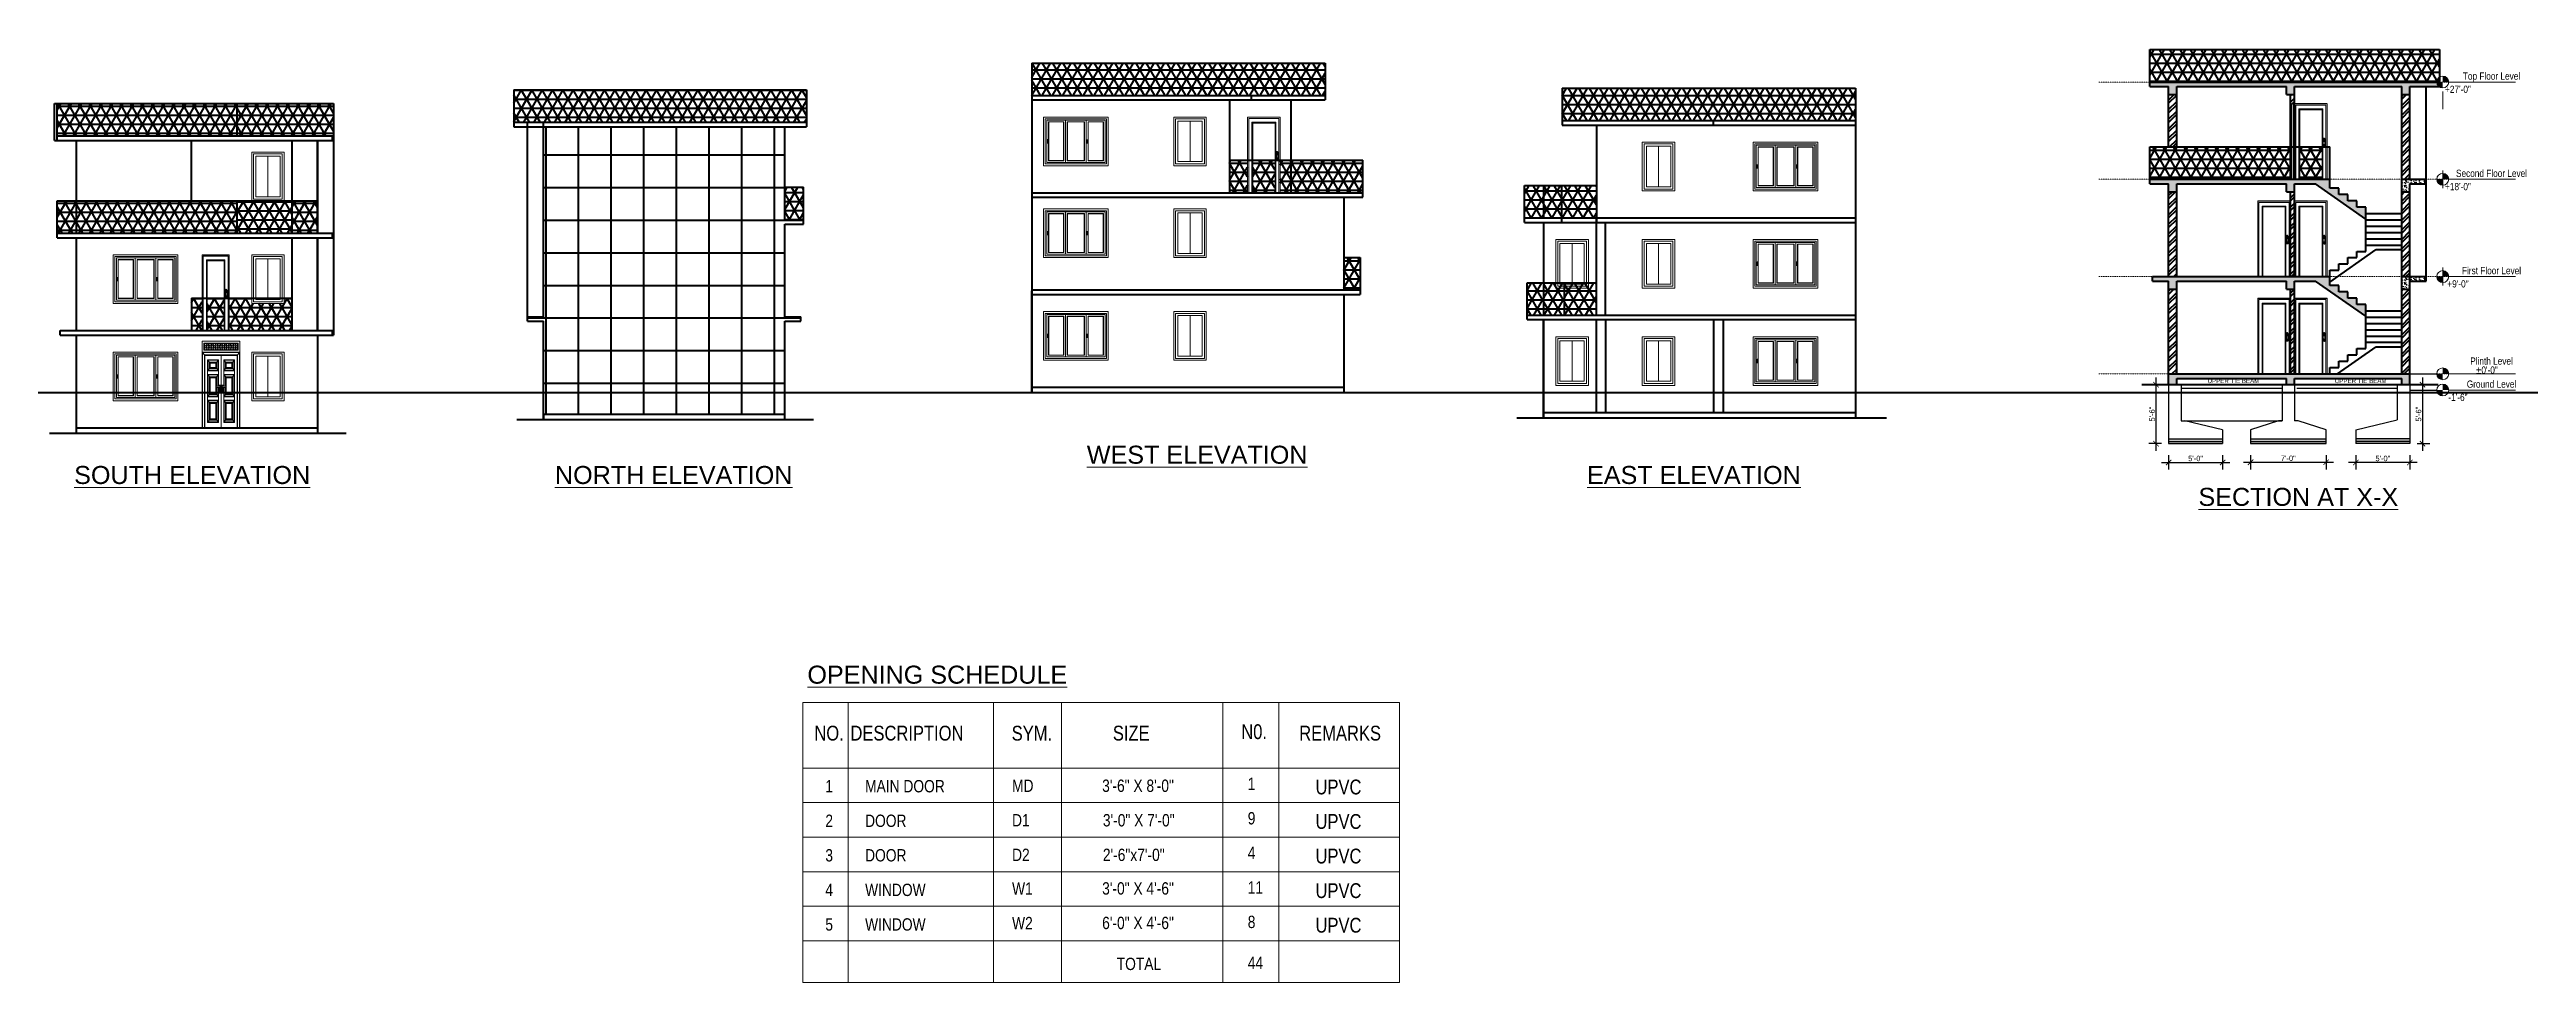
# Model space of a CAD drawing. Header units: inches. Extents: x 141029 to 166402, y -23568 to -18036.
# Drawn here: x 149451 to 152204, y -23177 to -22141 of the extents above; entities that cross this region are included whole.
import ezdxf

# ---------------------------------------------------------------- set-up
doc = ezdxf.new("R2010")
doc.units = ezdxf.units.IN
doc.header["$LTSCALE"] = 0.5
doc.header["$MEASUREMENT"] = 0
doc.header["$PDMODE"] = 66
doc.linetypes.add('CENTER', pattern=[2, 1.25, -0.25, 0.25, -0.25])
for name, color, linetype, lineweight in [('annotate', 7, 'Continuous', 9), ('Annotate-Bold.w', 187, 'Continuous', 18), ('Annotations-Bold.w', 177, 'Continuous', 13), ('F-FURNITURE', 30, 'Continuous', 13), ('HACTH', 253, 'Continuous', 9), ('PARAPET', 50, 'Continuous', 13), ('Text-100.w', 254, 'Continuous', 9), ('wall', 1, 'Continuous', 40), ('wall light', 6, 'Continuous', 25), ('window', 4, 'Continuous', 13)]:
    doc.layers.add(name, color=color, linetype=linetype, lineweight=lineweight)
doc.styles.add('ARCHITECTURE', font='stylu.ttf')
doc.styles.add('arial', font='arial.ttf')
doc.styles.add('DIM', font='arial.ttf', dxfattribs={"width": 0.8})
doc.dimstyles.new('8 SCALE', dxfattribs={"dimscale": 0, "dimtxt": 6, "dimasz": 6, "dimexe": 8, "dimexo": 8, "dimgap": 1.25, "dimtad": 1, "dimdec": 0, "dimzin": 3, "dimdsep": 46, "dimlunit": 4, "dimtxsty": 'ARCHITECTURE', "dimblk": 'ARCHTICK', "dimcen": 8, "dimdle": 8, "dimclrd": 5, "dimclre": 5, "dimclrt": 7, "dimadec": 0, "dimazin": 0, "dimtfac": 0.75, "dimtdec": 0, "dimtix": 1, "dimtmove": 2, "dimatfit": 3, "dimldrblk": 'ARCHTICK', "dimfxl": 8, "dimfxlon": 1, "dimtolj": 1, "dimtzin": 0, "dimlwd": -1, "dimlwe": -1, "dimarcsym": 0})
pattern_1 = [(50, (-3727.9144, -166.056), (7.17260183, -0.62752135), [0.75, -8.25]), (355, (-3727.9144, -166.056), (-1.38751334, 7.52192134), [0.6, -6.6]), (100.4514, (-3727.317, -166.108), (5.78509382, 6.89439542), [0.6374019, -7.01142112]), (46.1842, (-3727.9144, -164.056), (10.6724105, -1.65519014), [1.125, -12.375]), (96.6356, (-3727.025, -164.194), (9.34662706, 9.7411787), [0.9561029, -10.51713]), (351.1842, (-3727.914, -164.056), (9.34661945, 9.741186), [0.9, -9.9]), (21, (-3726.9144, -164.556), (5.96907052, -4.0261889), [0.75, -8.25]), (326, (-3726.9144, -164.556), (2.43315332, 7.25150045), [0.6, -6.6]), (71.4514, (-3726.417, -164.8915), (8.4022263, 3.22530497), [0.6374019, -7.01142112]), (37.5, (-3727.9144, -166.056), (0.121598553, 3.32893854), [0, -6.52, 0, -6.7, 0, -6.625]), (7.5, (-3727.9144, -166.056), (2.630695374, 3.94411712), [0, -3.82, 0, -6.37, 0, -2.525]), (327.5, (-3730.1444, -166.056), (5.33822436, -0.225548717), [0, -2.5, 0, -7.8, 0, -10.35]), (317.5, (-3731.1444, -166.056), (5.8318617, 1.00104982), [0, -3.25, 0, -5.18, 0, -7.35])]
pattern_2 = [(45, (-3727.9144, -166.056), (-5.30330086, 5.30330086), []), (45, (-3724.379, -166.056), (-5.30330086, 5.30330086), [])]

msp = doc.modelspace()

# ---------------------------------------------------------------- texts
at = {"layer": 'annotate', "style": 'DIM'}
for s, insert, char_height, attachment_point in [('NO.', (150301.1, -22891.8), 16.45, 1), ('{\\fArial|b0|i0|c0|p34;DESCRIPTION}', (150341.2, -22891.8), 16.448, 1), ('{\\fArial|b0|i0|c0|p34;SYM.}', (150520.4, -22891.9), 16.448, 1), ('{\\fArial|b0|i0|c0|p34;SIZE}', (150632.8, -22891.8), 16.448, 1), ('{\\fArial|b0|i0|c0|p34;N0.}', (150775.5, -22890.2), 16.448, 1), ('{\\fArial|b0|i0|c0|p34;REMARKS}', (150839.9, -22891.8), 16.448, 1), ('{\\fArial|b0|i0|c0|p34;1}', (150313.3, -22952.1), 13.706, 1), ('MAIN DOOR ', (150357.5, -22952.1), 13.71, 1), ('MD', (150520.8, -22951.6), 13.71, 1), ('3\'-6" X 8\'-0"', (150620.9, -22951.6), 13.706, 1), ('1', (150782.7, -22949.3), 13.7, 1), ('UPVC', (150858, -22951.6), 16.45, 1), ('{\\fArial|b0|i0|c0|p34;2}', (150313.3, -22990.5), 13.706, 1), ('{\\fArial|b0|i0|c0|p34;DOOR }', (150357.5, -22990.5), 13.706, 1), ('D1', (150520.8, -22989.9), 13.71, 1), ('3\'-0" X 7\'-0"', (150621.7, -22989.9), 13.706, 1), ('9', (150782.7, -22987.7), 13.7, 1), ('UPVC', (150858, -22989.9), 16.45, 1), ('{\\fArial|b0|i0|c0|p34;3}', (150313.3, -23028.8), 13.706, 1), ('{\\fArial|b0|i0|c0|p34;DOOR }', (150357.5, -23028.8), 13.706, 1), ('D2', (150520.8, -23028.3), 13.71, 1), ('2\'-6"x7\'-0"', (150621.7, -23028.3), 13.706, 1), ('UPVC', (150858, -23028.3), 16.45, 1), ('W1', (150520.8, -23079.5), 13.71, 7), ('3\'-0" X 4\'-6"', (150620.9, -23079.5), 13.706, 7), ('11', (150782.7, -23064.5), 13.71, 1), ('{\\fArial|b0|i0|c0|p34;4}', (150313.3, -23067.2), 13.706, 1), ('WINDOW ', (150357.5, -23067.2), 13.71, 1), ('UPVC', (150858, -23066.7), 16.45, 1), ('{\\fArial|b0|i0|c0|p34;5}', (150313.3, -23105.6), 13.706, 1), ('WINDOW ', (150357.5, -23105.6), 13.71, 1), ('W2', (150520.8, -23117.8), 13.71, 7), ('6\'-0" X 4\'-6"', (150620.9, -23117.8), 13.706, 7), ('UPVC', (150858, -23105.1), 16.45, 1), ('TOTAL', (150637.1, -23149.4), 13.71, 1)]:
    msp.add_mtext(s, dxfattribs=dict(at, insert=insert, char_height=char_height, attachment_point=attachment_point))
at = {"layer": 'annotate', "attachment_point": 1, "style": 'DIM'}
for s, insert, char_height, width in [('4', (150782.7, -23026.1), 13.7, 14.563), ('8', (150782.7, -23102.8), 13.7, 7.263), ('44', (150782.7, -23148.3), 13.71, 4.039)]:
    msp.add_mtext(s, dxfattribs=dict(at, insert=insert, char_height=char_height, width=width))
at = {"layer": 'Annotate-Bold.w', "ltscale": 0.005, "style": 'arial'}
for s, insert, char_height, width, attachment_point in [('\\A1;\\pt55.97;{\\fArial Narrow|b0|i0|c0|p34;+27\'-0"}', (152127.6, -22189.3), 7.996, 73.875, 8), ('\\A1;{\\fArial Narrow|b0|i0|c0|p34;Top Floor Level}', (152164.9, -22166.5), 7.996, 82.628, 2), ('\\A1;\\pt55.97;{\\fArial Narrow|b0|i0|c0|p34;+18\'-0"}', (152127.6, -22297.3), 7.996, 73.875, 8), ('\\A1;{\\fArial Narrow|b0|i0|c0|p34;Second Floor Level}', (152164.9, -22274.5), 7.996, 82.628, 2), ('\\A1;\\pt55.97;{\\fArial Narrow|b0|i0|c0|p34;+9\'-0"}', (152127.6, -22405.3), 7.996, 73.875, 8), ('\\A1;{\\fArial Narrow|b0|i0|c0|p34;First Floor Level}', (152164.9, -22382.5), 7.996, 82.628, 2), ('\\A1;{\\fArial Narrow|b0|i0|c0|p34;Plinth Level}', (152164.9, -22482.9), 7.996, 82.628, 2), ('\\A1;{\\fArial Narrow|b0|i0|c0|p34;UPPER TIE BEAM}', (151878.1, -22506.4), 5, 82.628, 2), ('\\A1;{\\fArial Narrow|b0|i0|c0|p34;UPPER TIE BEAM}', (152019.5, -22506.4), 5, 82.628, 2), ('\\A1;{\\fArial Narrow|b0|i0|c0|p34;Ground Level}', (152164.9, -22508.5), 7.996, 82.628, 2), ('\\A1;\\pt55.97313;{\\fArial Narrow|b0|i0|c0|p34;±0\'-0"}', (152159.7, -22501), 7.996, 73.875, 8), ('\\A1;\\pt55.97313;{\\fArial Narrow|b0|i0|c0|p34;-1\'-6"}', (152127.6, -22531.3), 7.996, 73.875, 8)]:
    msp.add_mtext(s, dxfattribs=dict(at, insert=insert, char_height=char_height, width=width, attachment_point=attachment_point))
at = {"layer": 'Text-100.w', "char_height": 20, "attachment_point": 2, "style": 'arial'}
for s, insert in [('{\\LWEST ELEVATION}', (150726.5, -22580.9)), ('{\\LSOUTH ELEVATION}', (149609.7, -22603.4)), ('{\\LNORTH ELEVATION}', (150144.8, -22603.4)), ('{\\LEAST ELEVATION}', (151278.5, -22603.4)), ('{\\LSECTION AT X-X}', (151950.2, -22627.7))]:
    msp.add_mtext_dynamic_manual_height_columns(s, width=940.971, gutter_width=100, heights=[0], dxfattribs=dict(at, insert=insert))
at = {"layer": 'Text-100.w', "insert": (150437.7, -22825.1), "char_height": 20, "width": 940.971, "attachment_point": 2, "style": 'arial'}
msp.add_mtext('{\\LOPENING SCHEDULE}', dxfattribs=at)

# ---------------------------------------------------------------- blocks, each defined once
blk = doc.blocks.new('_ArchTick')
at = {"color": 0, "linetype": 'ByBlock', "const_width": 0.15}
blk.add_lwpolyline([(-0.5, -0.5), (0.5, 0.5)], dxfattribs=at)
blk = doc.blocks.new('*D382')
at = {"color": 5, "ltscale": 0.5, "transparency": 16777216}
for p, q in [((151806.1, -22591.5), (151806.1, -22607.5)), ((151866.1, -22591.5), (151866.1, -22607.5)), ((151798.1, -22599.5), (151874.1, -22599.5))]:
    blk.add_line(p, q, dxfattribs=at)
at = {"layer": 'Defpoints', "color": 0, "ltscale": 0.5, "transparency": 16777216}
for p in [(151806.1, -22578.6), (151866.1, -22578.6), (151866.1, -22599.5)]:
    blk.add_point(p, dxfattribs=at)
at = {"color": 5, "ltscale": 0.5, "transparency": 16777216, "xscale": 6, "yscale": 6, "zscale": 6, "rotation": 180}
blk.add_blockref('_ArchTick', (151806.1, -22599.5), dxfattribs=at)
at = {"color": 5, "ltscale": 0.5, "transparency": 16777216, "xscale": 6, "yscale": 6, "zscale": 6}
blk.add_blockref('_ArchTick', (151866.1, -22599.5), dxfattribs=at)
at = {"color": 7, "ltscale": 0.5, "transparency": 16777216, "insert": (151836.1, -22595.1), "char_height": 6, "attachment_point": 5, "style": 'ARCHITECTURE'}
blk.add_mtext('\\A1;5\'-0"', dxfattribs=at)
blk = doc.blocks.new('*D383')
at = {"color": 5, "ltscale": 0.5, "transparency": 16777216}
for p, q in [((151798.1, -22513.1), (151784, -22513.1)), ((151792, -22505.1), (151792, -22586.6)), ((151798.1, -22578.6), (151784, -22578.6))]:
    blk.add_line(p, q, dxfattribs=at)
at = {"layer": 'Defpoints', "color": 0, "ltscale": 0.5, "transparency": 16777216}
for p in [(151806.1, -22513.1), (151792, -22578.6), (151806.1, -22578.6)]:
    blk.add_point(p, dxfattribs=at)
at = {"color": 5, "ltscale": 0.5, "transparency": 16777216, "xscale": 6, "yscale": 6, "zscale": 6}
for p, rotation in [((151792, -22513.1), 90), ((151792, -22578.6), 270)]:
    blk.add_blockref('_ArchTick', p, dxfattribs=dict(at, rotation=rotation))
at = {"color": 7, "ltscale": 0.5, "transparency": 16777216, "insert": (151787.7, -22545.8), "char_height": 6, "attachment_point": 5, "rotation": 90, "style": 'ARCHITECTURE'}
blk.add_mtext('\\A1;5\'-6"', dxfattribs=at)
blk = doc.blocks.new('*D384')
at = {"color": 5, "ltscale": 0.5, "transparency": 16777216}
for p, q in [((151897.1, -22591.3), (151897.1, -22607.3)), ((151981.1, -22591.3), (151981.1, -22607.3)), ((151889.1, -22599.3), (151989.1, -22599.3))]:
    blk.add_line(p, q, dxfattribs=at)
at = {"layer": 'Defpoints', "color": 0, "ltscale": 0.5, "transparency": 16777216}
for p in [(151897.1, -22581.6), (151981.1, -22581.6), (151981.1, -22599.3)]:
    blk.add_point(p, dxfattribs=at)
at = {"color": 5, "ltscale": 0.5, "transparency": 16777216, "xscale": 6, "yscale": 6, "zscale": 6, "rotation": 180}
blk.add_blockref('_ArchTick', (151897.1, -22599.3), dxfattribs=at)
at = {"color": 5, "ltscale": 0.5, "transparency": 16777216, "xscale": 6, "yscale": 6, "zscale": 6}
blk.add_blockref('_ArchTick', (151981.1, -22599.3), dxfattribs=at)
at = {"color": 7, "ltscale": 0.5, "transparency": 16777216, "insert": (151939.1, -22594.9), "char_height": 6, "attachment_point": 5, "style": 'ARCHITECTURE'}
blk.add_mtext('\\A1;7\'-0"', dxfattribs=at)
blk = doc.blocks.new('*D385')
at = {"color": 5, "ltscale": 0.5, "transparency": 16777216}
for p, q in [((152014.1, -22591.5), (152014.1, -22607.5)), ((152074.1, -22591.5), (152074.1, -22607.5)), ((152082.1, -22599.5), (152006.1, -22599.5))]:
    blk.add_line(p, q, dxfattribs=at)
at = {"layer": 'Defpoints', "color": 0, "ltscale": 0.5, "transparency": 16777216}
for p in [(152014.1, -22578.6), (152074.1, -22578.6), (152014.1, -22599.5)]:
    blk.add_point(p, dxfattribs=at)
at = {"color": 5, "ltscale": 0.5, "transparency": 16777216, "xscale": 6, "yscale": 6, "zscale": 6, "rotation": 180}
blk.add_blockref('_ArchTick', (152014.1, -22599.5), dxfattribs=at)
at = {"color": 5, "ltscale": 0.5, "transparency": 16777216, "xscale": 6, "yscale": 6, "zscale": 6}
blk.add_blockref('_ArchTick', (152074.1, -22599.5), dxfattribs=at)
at = {"color": 7, "ltscale": 0.5, "transparency": 16777216, "insert": (152044.1, -22595.1), "char_height": 6, "attachment_point": 5, "style": 'ARCHITECTURE'}
blk.add_mtext('\\A1;5\'-0"', dxfattribs=at)
blk = doc.blocks.new('*D386')
at = {"color": 5, "ltscale": 0.5, "transparency": 16777216}
for p, q in [((152082.1, -22513.1), (152096.2, -22513.1)), ((152088.2, -22505.1), (152088.2, -22586.6)), ((152082.1, -22578.6), (152096.2, -22578.6))]:
    blk.add_line(p, q, dxfattribs=at)
at = {"layer": 'Defpoints', "color": 0, "ltscale": 0.5, "transparency": 16777216}
for p in [(152074.1, -22513.1), (152074.1, -22578.6), (152088.2, -22578.6)]:
    blk.add_point(p, dxfattribs=at)
at = {"color": 5, "ltscale": 0.5, "transparency": 16777216, "xscale": 6, "yscale": 6, "zscale": 6}
for p, rotation in [((152088.2, -22513.1), 90), ((152088.2, -22578.6), 270)]:
    blk.add_blockref('_ArchTick', p, dxfattribs=dict(at, rotation=rotation))
at = {"color": 7, "ltscale": 0.5, "transparency": 16777216, "insert": (152083.8, -22545.8), "char_height": 6, "attachment_point": 5, "rotation": 90, "style": 'ARCHITECTURE'}
blk.add_mtext('\\A1;5\'-6"', dxfattribs=at)

# ---------------------------------------------------------------- dimensions: what is measured, and where the dimension line sits
at = {"ltscale": 0.5}
for base, p1, p2, angle, picture, middle in [((151792.0358545, -22578.5725575), (151806.1306897, -22513.0725575), (151806.1306897, -22578.5725575), 90, '*D383', (151787.6562791, -22545.8225575)), ((152088.2255248, -22578.5725575), (152074.1306897, -22513.0725575), (152074.1306897, -22578.5725575), 90, '*D386', (152083.8459494, -22545.8225575)), ((152014.1, -22599.5), (152074.1, -22578.6), (152014.1, -22578.6), 180, '*D385', (152044.1, -22595.1))]:
    dim = msp.add_linear_dim(base=base, p1=p1, p2=p2, angle=angle, dimstyle='8 SCALE', override={"dimscale": 1}, dxfattribs=at)
    dim.commit()
    dim.dimension.update_dxf_attribs({"geometry": picture, "text_midpoint": middle})
for base, p1, p2, picture, middle in [((151866.1, -22599.5), (151806.1, -22578.6), (151866.1, -22578.6), '*D382', (151836.1, -22595.1)), ((151981.1, -22599.3), (151897.1, -22581.6), (151981.1, -22581.6), '*D384', (151939.1, -22594.9))]:
    dim = msp.add_linear_dim(base=base, p1=p1, p2=p2, dimstyle='8 SCALE', override={"dimscale": 1}, dxfattribs=at)
    dim.commit()
    dim.dimension.update_dxf_attribs({"geometry": picture, "text_midpoint": middle})

# ---------------------------------------------------------------- hatches: boundary and pattern name
at = {"layer": 'Annotate-Bold.w', "ltscale": 0.005}
h = msp.add_hatch(color=256, dxfattribs=at)
h.dxf.hatch_style = 1
h.paths.add_polyline_path([(152110.7, -22170.5), (152110.7, -22177.1), (152117.3, -22177.1, 0.414214)])
h.paths.add_polyline_path([(152110.7, -22183.7), (152110.7, -22177.1), (152104.1, -22177.1, 0.414214)])
h = msp.add_hatch(color=256, dxfattribs=at)
h.dxf.hatch_style = 1
h.paths.add_polyline_path([(152110.7, -22278.5), (152110.7, -22285.1), (152117.3, -22285.1, 0.414214)])
h.paths.add_polyline_path([(152110.7, -22291.7), (152110.7, -22285.1), (152104.1, -22285.1, 0.414214)])
h = msp.add_hatch(color=256, dxfattribs=at)
h.dxf.hatch_style = 1
h.paths.add_polyline_path([(152110.7, -22386.5), (152110.7, -22393.1), (152117.3, -22393.1, 0.414214)])
h.paths.add_polyline_path([(152110.7, -22399.7), (152110.7, -22393.1), (152104.1, -22393.1, 0.414214)])
h = msp.add_hatch(color=256, dxfattribs=at)
h.dxf.hatch_style = 1
h.paths.add_polyline_path([(152110.7, -22494.5), (152110.7, -22501.1), (152117.3, -22501.1, 0.414214)])
h.paths.add_polyline_path([(152110.7, -22507.7), (152110.7, -22501.1), (152104.1, -22501.1, 0.414214)])
h = msp.add_hatch(color=256, dxfattribs=at)
h.dxf.hatch_style = 1
h.paths.add_polyline_path([(152110.7, -22512.5), (152110.7, -22519.1), (152117.3, -22519.1, 0.414214)])
h.paths.add_polyline_path([(152110.7, -22525.7), (152110.7, -22519.1), (152104.1, -22519.1, 0.414214)])
at = {"layer": 'Annotations-Bold.w', "linetype": 'CENTER', "ltscale": 0.3}
h = msp.add_hatch(dxfattribs=at)
h.set_pattern_fill('AR-CONC', color=0, style=0)
h.set_pattern_definition(pattern_1)
h.paths.add_polyline_path([(151937.1, -22182.1), (151937.1, -22191.1), (151946.1, -22191.1), (151946.1, -22182.1), (152065.1, -22182.1), (152065.1, -22191.1), (152074.1, -22191.1), (152074.1, -22182.1), (152107.1, -22182.1), (152107.1, -22177.1), (151785.1, -22177.1), (151785.1, -22182.1), (151806.1, -22182.1), (151806.1, -22191.1), (151815.1, -22191.1), (151815.1, -22182.1)])
h = msp.add_hatch(dxfattribs=at)
h.set_pattern_fill('AR-CONC', color=0, style=0)
h.set_pattern_definition(pattern_1)
h.paths.add_polyline_path([(151785.1, -22285.1), (151785.1, -22290.1), (151806.1, -22290.1), (151806.1, -22299.1), (151815.1, -22299.1), (151815.1, -22290.1), (151937.1, -22290.1), (151937.1, -22299.1), (151946.1, -22299.1), (151946.1, -22290.1), (151969.3, -22290.1), (152025.1, -22329.2), (152025.1, -22323.1), (152025.1, -22316.1), (152015.1, -22316.1), (152015.1, -22309.1), (152005.1, -22309.1), (152005.1, -22302.1), (151995.1, -22302.1), (151995.1, -22295.1), (151985.1, -22295.1), (151985.1, -22285.1)])
h = msp.add_hatch(dxfattribs=at)
h.set_pattern_fill('AR-CONC', color=0, style=0)
h.set_pattern_definition([(50, (-2669.455, -278.419), (7.17260183, -0.62752135), [0.75, -8.25]), (355, (-2669.455, -278.419), (-1.38751334, 7.52192134), [0.6, -6.6]), (100.4514, (-2668.857, -278.4714), (5.78509382, 6.89439542), [0.6374019, -7.01142112]), (46.1842, (-2669.455, -276.419), (10.6724105, -1.65519014), [1.125, -12.375]), (96.6356, (-2668.565, -276.557), (9.34662706, 9.7411787), [0.9561029, -10.51713]), (351.1842, (-2669.455, -276.419), (9.34661945, 9.741186), [0.9, -9.9]), (21, (-2668.455, -276.919), (5.96907052, -4.0261889), [0.75, -8.25]), (326, (-2668.455, -276.919), (2.43315332, 7.25150045), [0.6, -6.6]), (71.4514, (-2667.9574, -277.2546), (8.4022263, 3.22530497), [0.6374019, -7.01142112]), (37.5, (-2669.4548, -278.419), (0.121598553, 3.32893854), [0, -6.52, 0, -6.7, 0, -6.625]), (7.5, (-2669.455, -278.419), (2.630695374, 3.94411712), [0, -3.82, 0, -6.37, 0, -2.525]), (327.5, (-2671.6848, -278.419), (5.33822436, -0.225548717), [0, -2.5, 0, -7.8, 0, -10.35]), (317.5, (-2672.685, -278.419), (5.8318617, 1.00104982), [0, -3.25, 0, -5.18, 0, -7.35])])
h.paths.add_polyline_path([(152091.1, -22290.1), (152091.1, -22285.1), (152065.1, -22285.1), (152065.1, -22299.1), (152074.1, -22299.1), (152074.1, -22290.1)])
h = msp.add_hatch(dxfattribs=at)
h.set_pattern_fill('AR-CONC', color=0, style=0)
h.set_pattern_definition(pattern_1)
h.paths.add_polyline_path([(151788.1, -22393.1), (151788.1, -22398.1), (151806.1, -22398.1), (151806.1, -22407.1), (151815.1, -22407.1), (151815.1, -22398.1), (151937.1, -22398.1), (151937.1, -22407.1), (151946.1, -22407.1), (151946.1, -22398.1), (151969.3, -22398.1), (152025.1, -22437.2), (152025.1, -22431.1), (152025.1, -22424.1), (152015.1, -22424.1), (152015.1, -22417.1), (152005.1, -22417.1), (152005.1, -22410.1), (151995.1, -22410.1), (151995.1, -22403.1), (151985.1, -22403.1), (151985.1, -22393.1)])
h = msp.add_hatch(dxfattribs=at)
h.set_pattern_fill('AR-CONC', color=0, style=0)
h.set_pattern_definition([(50, (-2669.455, -386.419), (7.17260183, -0.62752135), [0.75, -8.25]), (355, (-2669.455, -386.419), (-1.38751334, 7.52192134), [0.6, -6.6]), (100.4514, (-2668.857, -386.4714), (5.78509382, 6.89439542), [0.6374019, -7.01142112]), (46.1842, (-2669.455, -384.419), (10.6724105, -1.65519014), [1.125, -12.375]), (96.6356, (-2668.565, -384.557), (9.34662706, 9.7411787), [0.9561029, -10.51713]), (351.1842, (-2669.455, -384.419), (9.34661945, 9.741186), [0.9, -9.9]), (21, (-2668.455, -384.919), (5.96907052, -4.0261889), [0.75, -8.25]), (326, (-2668.455, -384.919), (2.43315332, 7.25150045), [0.6, -6.6]), (71.4514, (-2667.9574, -385.2546), (8.4022263, 3.22530497), [0.6374019, -7.01142112]), (37.5, (-2669.4549, -386.419), (0.121598553, 3.32893854), [0, -6.52, 0, -6.7, 0, -6.625]), (7.5, (-2669.455, -386.419), (2.630695374, 3.94411712), [0, -3.82, 0, -6.37, 0, -2.525]), (327.5, (-2671.6849, -386.419), (5.33822436, -0.225548717), [0, -2.5, 0, -7.8, 0, -10.35]), (317.5, (-2672.685, -386.419), (5.8318617, 1.00104982), [0, -3.25, 0, -5.18, 0, -7.35])])
h.paths.add_polyline_path([(152091.1, -22398.1), (152091.1, -22393.1), (152065.1, -22393.1), (152065.1, -22407.1), (152074.1, -22407.1), (152074.1, -22398.1)])
h = msp.add_hatch(dxfattribs=at)
h.set_pattern_fill('AR-CONC', color=0, style=0)
h.set_pattern_definition(pattern_1)
h.paths.add_polyline_path([(151937.1, -22506.1), (151937.1, -22513.1), (151946.1, -22513.1), (151946.1, -22506.1), (152065.1, -22506.1), (152065.1, -22513.1), (152074.1, -22513.1), (152074.1, -22501.1), (151806.1, -22501.1), (151806.1, -22513.1), (151815.1, -22513.1), (151815.1, -22506.1)])
h = msp.add_hatch(dxfattribs=at)
h.set_pattern_fill('AR-CONC', color=0, style=0)
h.set_pattern_definition(pattern_1)
h.paths.add_polyline_path([(151897.1, -22573.1), (151897.1, -22576.1), (151981.1, -22576.1), (151981.1, -22573.1)])
h.paths.add_polyline_path([(152014.1, -22573.1), (152014.1, -22576.1), (152074.1, -22576.1), (152074.1, -22573.1)])
h.paths.add_polyline_path([(151866.1, -22576.1), (151866.1, -22573.1), (151806.1, -22573.1), (151806.1, -22576.1)])
at = {"layer": 'wall'}
h = msp.add_hatch(dxfattribs=at)
h.set_pattern_fill('NET3', color=256, scale=80, style=0)
h.set_pattern_definition([(0, (-4973.4, -313.568), (0, 10), []), (60, (-4973.4, -313.568), (-8.66025404, 5), []), (120, (-4973.4, -313.568), (-8.66025404, -5), [])])
h.paths.add_polyline_path([(150868.6, -22192), (150868.6, -22156), (150542.6, -22156), (150542.6, -22192)])
h = msp.add_hatch(dxfattribs=at)
h.set_pattern_fill('NET3', color=256, scale=80, style=0)
h.set_pattern_definition([(0, (-3727.914, -166.056), (0, 10), []), (60, (-3727.914, -166.056), (-8.66025404, 5), []), (120, (-3727.914, -166.056), (-8.66025404, -5), [])])
h.paths.add_polyline_path([(151785.1, -22141.1), (151785.1, -22177.1), (152107.1, -22177.1), (152107.1, -22141.1)])
h = msp.add_hatch(dxfattribs=at)
h.set_pattern_fill('NET3', color=256, scale=80, style=0)
h.set_pattern_definition([(0, (-4313.39, -352.017), (0, 10), []), (60, (-4313.39, -352.017), (-8.66025404, 5), []), (120, (-4313.39, -352.017), (-8.66025404, -5), [])])
h.paths.add_polyline_path([(151132.2, -22183.9), (151132.2, -22219.9), (151458.2, -22219.9), (151458.2, -22183.9)])
h = msp.add_hatch(dxfattribs=at)
h.set_pattern_fill('NET3', color=256, scale=80, style=0)
h.set_pattern_definition([(0, (-6566.767, -274.003), (0, 10), []), (60, (-6566.767, -274.003), (-8.66025404, 5), []), (120, (-6566.767, -274.003), (-8.66025404, -5), [])])
h.paths.add_polyline_path([(149659.8, -22237), (149659.8, -22201), (149459.8, -22201), (149459.8, -22237)])
h.paths.add_polyline_path([(149659.8, -22201), (149659.8, -22237), (149766.8, -22237), (149766.8, -22201)])
h = msp.add_hatch(dxfattribs=at)
h.set_pattern_fill('NET3', color=256, scale=80, style=0)
h.set_pattern_definition([(0, (-5400.867, -266.126), (0, 10), []), (60, (-5400.867, -266.126), (-8.66025404, 5), []), (120, (-5400.867, -266.126), (-8.66025404, -5), [])])
h.paths.add_polyline_path([(150292.2, -22221.8), (150292.2, -22185.8), (149967.2, -22185.8), (149967.2, -22221.8)])
h = msp.add_hatch(dxfattribs=at)
h.set_pattern_fill('ANSI32', color=256, scale=20, style=0)
h.set_pattern_definition(pattern_2)
h.paths.add_polyline_path([(151815.1, -22191.1), (151806.1, -22191.1), (151806.1, -22249.1), (151815.1, -22249.1)])
h.paths.add_polyline_path([(152074.1, -22191.1), (152065.1, -22191.1), (152065.1, -22285.1), (152074.1, -22285.1)])
h.paths.add_polyline_path([(151815.1, -22299.1), (151806.1, -22299.1), (151806.1, -22393.1), (151815.1, -22393.1)])
h.paths.add_polyline_path([(152074.1, -22407.1), (152065.1, -22407.1), (152065.1, -22501.1), (152074.1, -22501.1)])
h.paths.add_polyline_path([(152074.1, -22299.1), (152065.1, -22299.1), (152065.1, -22393.1), (152074.1, -22393.1)])
h = msp.add_hatch(dxfattribs=at)
h.set_pattern_fill('ANSI32', color=256, scale=20, style=0)
h.set_pattern_definition(pattern_2)
h.paths.add_polyline_path([(151941.6, -22393.1), (151946.1, -22393.1), (151946.1, -22299.1), (151941.6, -22299.1)])
h.paths.add_polyline_path([(151946.1, -22407.1), (151941.6, -22407.1), (151941.6, -22501.1), (151946.1, -22501.1)])
h.paths.add_polyline_path([(151941.6, -22201.2), (151946.1, -22201.2), (151946.1, -22191.1), (151941.6, -22191.1)])
h = msp.add_hatch(dxfattribs=at)
h.set_pattern_fill('NET', color=256, scale=290, style=0)
h.set_pattern_definition([(0, (-5400.867, -254.126), (0, 36.25), []), (90, (-5400.867, -254.126), (-36.25, 2e-15), [])])
h.paths.add_polyline_path([(150000.2, -22437.8), (149982.2, -22437.8), (149982.2, -22442.8), (150000.2, -22442.8), (150000.2, -22545.8), (150268.2, -22545.8), (150268.2, -22442.8), (150286.2, -22442.8), (150286.2, -22437.8), (150268.2, -22437.8), (150268.2, -22334.8), (150289.2, -22334.8), (150289.2, -22329.8), (150268.2, -22329.8), (150268.2, -22226.8), (150000.2, -22226.8)])
h = msp.add_hatch(dxfattribs=at)
h.set_pattern_fill('NET3', color=256, scale=80, style=0)
h.set_pattern_definition([(0, (-4452.614, -307.04), (0, 10), []), (60, (-4452.614, -307.04), (-8.66025404, 5), []), (120, (-4452.614, -307.04), (-8.66025404, -5), [])])
h.paths.add_polyline_path([(150762.6, -22300), (150782.6, -22300), (150782.6, -22264), (150762.6, -22264)])
h.paths.add_polyline_path([(150813, -22264), (150788.3, -22264), (150788.3, -22300), (150813, -22300)])
h.paths.add_polyline_path([(150818.6, -22300), (150830.6, -22300), (150830.6, -22264), (150818.6, -22264)])
h.paths.add_polyline_path([(150910.6, -22300), (150910.6, -22264), (150830.6, -22264), (150830.6, -22300)])
h = msp.add_hatch(dxfattribs=at)
h.set_pattern_fill('NET3', color=256, scale=80, style=0)
h.set_pattern_definition([(0, (-3181.801, -352.678), (0, 10), []), (60, (-3181.801, -352.678), (-8.66025404, 5), []), (120, (-3181.801, -352.678), (-8.66025404, -5), [])])
h.paths.add_polyline_path([(151941.6, -22285.1), (151941.6, -22249.1), (151785.1, -22249.1), (151785.1, -22285.1)])
h.paths.add_polyline_path([(151976.5, -22249.1), (151951.8, -22249.1), (151951.8, -22285.1), (151976.5, -22285.1)])
h = msp.add_hatch(dxfattribs=at)
h.set_pattern_fill('NET3', color=256, scale=80, style=0)
h.set_pattern_definition([(0, (-4918.323, -249.598), (0, 10), []), (60, (-4918.323, -249.598), (-8.66025404, 5), []), (120, (-4918.323, -249.598), (-8.66025404, -5), [])])
h.paths.add_polyline_path([(150289.2, -22293.8), (150268.2, -22293.8), (150268.2, -22329.8), (150289.2, -22329.8)])
h = msp.add_hatch(dxfattribs=at)
h.set_pattern_fill('NET3', color=256, scale=80, style=0)
h.set_pattern_definition([(0, (-3845.71, -318.047), (0, 10), []), (60, (-3845.71, -318.047), (-8.66025404, 5), []), (120, (-3845.71, -318.047), (-8.66025404, -5), [])])
h.paths.add_polyline_path([(151090.2, -22327.9), (151111.2, -22327.9), (151111.2, -22291.9), (151090.2, -22291.9)])
h.paths.add_polyline_path([(151131.2, -22291.9), (151111.2, -22291.9), (151111.2, -22327.9), (151131.2, -22327.9)])
h.paths.add_polyline_path([(151131.2, -22327.9), (151170.2, -22327.9), (151170.2, -22291.9), (151131.2, -22291.9)])
h = msp.add_hatch(dxfattribs=at)
h.set_pattern_fill('NET3', color=256, scale=80, style=0)
h.set_pattern_definition([(0, (-5849.841, -371.499), (0, 10), []), (60, (-5849.841, -371.499), (-8.66025404, 5), []), (120, (-5849.841, -371.499), (-8.66025404, -5), [])])
h.paths.add_polyline_path([(149659.8, -22345), (149659.8, -22309), (149480.8, -22309), (149480.8, -22345)])
h.paths.add_polyline_path([(149480.8, -22309), (149459.8, -22309), (149459.8, -22345), (149480.8, -22345)])
h.paths.add_polyline_path([(149720.8, -22345), (149748.8, -22345), (149748.8, -22309), (149720.8, -22309)])
h = msp.add_hatch(dxfattribs=at)
h.set_pattern_fill('NET3', color=256, scale=80, style=0)
h.paths.add_polyline_path([(149659.8, -22309), (149659.8, -22345), (149720.8, -22345), (149720.8, -22309)])
h = msp.add_hatch(dxfattribs=at)
h.set_pattern_fill('NET3', color=256, scale=80, style=0)
h.set_pattern_definition([(0, (-3921.005, -285.653), (0, 10), []), (60, (-3921.005, -285.653), (-8.66025404, 5), []), (120, (-3921.005, -285.653), (-8.66025404, -5), [])])
h.paths.add_polyline_path([(150889.6, -22408), (150907.6, -22408), (150907.6, -22372), (150889.6, -22372)])
h = msp.add_hatch(dxfattribs=at)
h.set_pattern_fill('NET3', color=256, scale=80, style=0)
h.set_pattern_definition([(0, (-3394.363, -328.788), (0, 10), []), (60, (-3394.363, -328.788), (-8.66025404, 5), []), (120, (-3394.363, -328.788), (-8.66025404, -5), [])])
h.paths.add_polyline_path([(151170.2, -22399.9), (151134.2, -22399.9), (151134.2, -22435.9), (151170.2, -22435.9)])
h.paths.add_polyline_path([(151111.2, -22435.9), (151134.2, -22435.9), (151134.2, -22399.9), (151111.2, -22399.9)])
h.paths.add_polyline_path([(151111.2, -22399.9), (151093.2, -22399.9), (151093.2, -22435.9), (151111.2, -22435.9)])
h = msp.add_hatch(dxfattribs=at)
h.set_pattern_fill('NET3', color=256, scale=80, style=0)
h.set_pattern_definition([(0, (-5101.159, -367.499), (0, 10), []), (60, (-5101.159, -367.499), (-8.66025404, 5), []), (120, (-5101.159, -367.499), (-8.66025404, -5), [])])
h.paths.add_polyline_path([(149608.8, -22453), (149620.8, -22453), (149620.8, -22417), (149608.8, -22417)])
h.paths.add_polyline_path([(149626.4, -22453), (149645.1, -22453), (149645.1, -22417), (149626.4, -22417)])
h.paths.add_polyline_path([(149720.8, -22453), (149720.8, -22417), (149711.8, -22417), (149711.8, -22423), (149675.8, -22423), (149675.8, -22417), (149650.8, -22417), (149650.8, -22453)])
h = msp.add_hatch(dxfattribs=at)
h.set_pattern_fill('ANSI32', color=256, scale=20, style=0)
h.set_pattern_definition(pattern_2)
h.paths.add_polyline_path([(151806.1, -22501.1), (151815.1, -22501.1), (151815.1, -22407.1), (151806.1, -22407.1)])
h = msp.add_hatch(dxfattribs=at)
h.set_pattern_fill('AR-B816', color=256, scale=0.1, style=0)
h.set_pattern_definition([(0, (-3727.91445, -166.05596), (0, 0.8), []), (90, (-3727.91445, -166.05596), (-0.8, 0.8), [0.8, -0.8])])
h.paths.add_polyline_path([(151866.1, -22576.1), (151806.1, -22576.1), (151806.1, -22578.6), (151866.1, -22578.6)])
h.paths.add_polyline_path([(151981.1, -22576.1), (151897.1, -22576.1), (151897.1, -22578.6), (151981.1, -22578.6)])
h.paths.add_polyline_path([(152074.1, -22576.1), (152014.1, -22576.1), (152014.1, -22578.6), (152074.1, -22578.6)])

# ---------------------------------------------------------------- linework, layer by layer
at = {"ltscale": 0.5}
for p, q in [((151806.1, -22513.1), (151806.1, -22578.6)), ((151820.1, -22513.1), (151820.1, -22553.1)), ((151820.1, -22513.1), (151932.1, -22513.1)), ((151932.1, -22513.1), (151932.1, -22553.1)), ((151946.1, -22513.1), (151946.1, -22553.1)), ((151948.6, -22513.1), (152060.1, -22513.1)), ((152060.1, -22513.1), (152060.1, -22552.1)), ((152074.1, -22501.1), (152104.1, -22501.1)), ((152074.1, -22513.1), (152074.1, -22578.6)), ((151820.1, -22517.1), (151932.1, -22517.1)), ((151948.6, -22517.1), (152060.1, -22517.1)), ((152074.1, -22519.1), (152104.1, -22519.1)), ((151820.1, -22553.1), (151824.1, -22553.1)), ((151820.1, -22553.1), (151932.1, -22553.1)), ((151866.1, -22563.1), (151824.1, -22553.1)), ((151866.1, -22563.1), (151866.1, -22573.1)), ((151928.1, -22553.1), (151897.1, -22563.1)), ((151897.1, -22563.1), (151897.1, -22578.6)), ((151932.1, -22553.1), (151928.1, -22553.1)), ((151950.1, -22553.1), (151946.1, -22553.1)), ((151981.1, -22563.1), (151950.1, -22553.1)), ((151981.1, -22578.6), (151981.1, -22563.1)), ((152014.1, -22563.1), (152060.1, -22552.1)), ((152014.1, -22563.1), (152014.1, -22573.1)), ((151806.1, -22573.1), (151866.1, -22573.1)), ((151806.1, -22576.1), (151866.1, -22576.1)), ((151806.1, -22578.6), (151866.1, -22578.6)), ((151806.1, -22578.6), (151866.1, -22578.6)), ((151866.1, -22573.1), (151866.1, -22578.6)), ((151897.1, -22573.1), (151981.1, -22573.1)), ((151897.1, -22576.1), (151981.1, -22576.1)), ((151897.1, -22578.6), (151981.1, -22578.6)), ((151897.1, -22578.6), (151981.1, -22578.6)), ((152074.1, -22573.1), (152014.1, -22573.1)), ((152014.1, -22573.1), (152014.1, -22578.6)), ((152074.1, -22576.1), (152014.1, -22576.1)), ((152074.1, -22578.6), (152014.1, -22578.6)), ((152074.1, -22578.6), (152014.1, -22578.6))]:
    msp.add_line(p, q, dxfattribs=at)
at = {"layer": 'annotate'}
for p, q in [((150288.3, -22866), (150288.3, -23176.8)), ((150288.3, -22866), (150951.5, -22866)), ((150338.8, -22866), (150338.8, -23176.8)), ((150500.3, -22866), (150500.3, -23176.8)), ((150575.6, -22866), (150575.6, -23176.8)), ((150755, -22866), (150755, -23176.8)), ((150817.1, -22866), (150817.1, -23176.8)), ((150951.5, -22866), (150951.5, -23176.8)), ((150288.3, -22938.8), (150951.5, -22938.8)), ((150288.3, -22977.1), (150951.5, -22977.1)), ((150288.3, -23015.5), (150951.5, -23015.5)), ((150288.3, -23053.9), (150951.5, -23053.9)), ((150288.3, -23092.3), (150951.5, -23092.3)), ((150288.3, -23130.6), (150951.5, -23130.6)), ((150288.3, -23176.8), (150951.5, -23176.8))]:
    msp.add_line(p, q, dxfattribs=at)
at = {"layer": 'Annotate-Bold.w', "linetype": 'CENTER', "ltscale": 0.01}
for p, q in [((151728.6, -22177.1), (152117.3, -22177.1)), ((151728.6, -22285.1), (152117.3, -22285.1)), ((151728.6, -22393.1), (152117.3, -22393.1)), ((151728.6, -22501.1), (152117.3, -22501.1))]:
    msp.add_line(p, q, dxfattribs=at)
at = {"layer": 'Annotate-Bold.w'}
for p, q in [((152117.3, -22177.1), (152191.6, -22177.1)), ((152117.3, -22285.1), (152191.6, -22285.1)), ((152117.3, -22393.1), (152191.6, -22393.1)), ((152117.3, -22501.1), (152191.6, -22501.1)), ((152117.3, -22519.1), (152191.6, -22519.1))]:
    msp.add_line(p, q, dxfattribs=at)
at = {"layer": 'Annotate-Bold.w', "ltscale": 0.005}
for p, q in [((152110.7, -22187.5), (152110.7, -22207.3)), ((152110.7, -22275.2), (152110.7, -22295)), ((152110.7, -22383.2), (152110.7, -22403))]:
    msp.add_line(p, q, dxfattribs=at)
for centre in [(152110.7, -22177.1), (152110.7, -22285.1), (152110.7, -22393.1), (152110.7, -22501.1), (152110.7, -22519.1)]:
    msp.add_circle(centre, 6.6, dxfattribs=at)
at = {"layer": 'F-FURNITURE'}
for p, q in [((149620.8, -22561), (149620.8, -22465)), ((149620.8, -22465), (149662.8, -22465)), ((149620.8, -22477), (149662.8, -22477)), ((149620.8, -22561), (149620.8, -22477.1)), ((149620.8, -22477.1), (149662.7, -22477.1)), ((149620.8, -22477.1), (149623.8, -22480.5)), ((149620.9, -22477.1), (149662.7, -22477.1)), ((149620.9, -22480), (149620.9, -22477.1)), ((149620.9, -22480), (149620.9, -22480)), ((149620.9, -22561), (149620.9, -22480)), ((149621, -22480), (149621, -22480)), ((149621.1, -22480), (149621.2, -22480)), ((149621.2, -22561), (149621.2, -22477.5)), ((149621.2, -22477.5), (149662.3, -22477.5)), ((149622.8, -22470.1), (149622.8, -22467)), ((149622.8, -22467), (149626, -22467)), ((149622.8, -22470.1), (149622.8, -22471.9)), ((149622.8, -22475), (149622.8, -22470.1)), ((149622.8, -22470.1), (149623.8, -22471)), ((149623.8, -22471), (149622.8, -22471.9)), ((149622.8, -22475), (149622.8, -22475)), ((149622.8, -22475), (149622.8, -22475)), ((149622.8, -22475), (149622.8, -22475)), ((149626, -22475), (149622.8, -22475)), ((149622.8, -22475), (149626, -22475)), ((149622.9, -22468.7), (149624.6, -22467.2)), ((149622.9, -22468.7), (149624.6, -22467.2)), ((149624.6, -22470.2), (149622.9, -22468.7)), ((149622.9, -22468.7), (149622.9, -22468.7)), ((149624.6, -22470.2), (149622.9, -22468.7)), ((149622.9, -22473.2), (149624.6, -22471.7)), ((149622.9, -22473.2), (149624.6, -22471.7)), ((149624.6, -22474.8), (149622.9, -22473.2)), ((149624.6, -22474.8), (149622.9, -22473.2)), ((149622.9, -22473.2), (149622.9, -22473.2)), ((149623.4, -22561), (149623.4, -22480.1)), ((149623.4, -22480.1), (149660.1, -22480.1)), ((149623.8, -22561), (149623.8, -22480.5)), ((149623.8, -22480.5), (149659.8, -22480.5)), ((149623.9, -22480.1), (149623.9, -22480.1)), ((149623.9, -22480.2), (149623.9, -22480.2)), ((149623.9, -22480.3), (149623.9, -22480.4)), ((149623.9, -22480.4), (149623.9, -22480.5)), ((149623.9, -22561), (149623.9, -22480.6)), ((149623.9, -22480.6), (149659.7, -22480.6)), ((149624.6, -22467.2), (149626.2, -22468.7)), ((149626.2, -22468.7), (149624.6, -22470.2)), ((149624.6, -22471.7), (149626.2, -22473.2)), ((149626.2, -22473.2), (149624.6, -22474.8)), ((149625.4, -22471), (149627, -22469.5)), ((149625.4, -22471), (149627, -22469.5)), ((149627, -22472.5), (149625.4, -22471)), ((149625.4, -22471), (149625.4, -22471)), ((149627, -22472.5), (149625.4, -22471)), ((149627, -22468), (149626, -22467)), ((149626, -22467), (149626, -22467)), ((149627, -22468), (149626, -22467)), ((149628.1, -22467), (149626, -22467)), ((149626, -22475), (149627, -22474)), ((149626, -22475), (149627, -22474)), ((149626, -22475), (149626, -22475)), ((149626, -22475), (149628.1, -22475)), ((149626.8, -22526.5), (149626.8, -22485.5)), ((149638.9, -22485.5), (149626.8, -22485.5)), ((149626.8, -22497.7), (149626.8, -22485.6)), ((149626.8, -22485.6), (149638.8, -22485.6)), ((149626.8, -22485.6), (149627.2, -22486)), ((149628.1, -22467), (149627, -22468)), ((149627, -22469.5), (149628.7, -22471)), ((149628.7, -22471), (149627, -22472.5)), ((149627, -22474), (149628.1, -22475)), ((149627.2, -22497.3), (149627.2, -22486)), ((149627.2, -22486), (149638.5, -22486)), ((149627.2, -22497.2), (149627.2, -22486.1)), ((149627.2, -22486.1), (149638.4, -22486.1)), ((149629.5, -22489.1), (149627.2, -22486.1)), ((149627.8, -22468.7), (149629.5, -22467.2)), ((149629.5, -22470.2), (149627.8, -22468.7)), ((149627.8, -22468.7), (149627.9, -22468.7)), ((149627.8, -22473.2), (149629.5, -22471.7)), ((149629.5, -22474.8), (149627.8, -22473.2)), ((149627.8, -22473.2), (149627.9, -22473.2)), ((149627.9, -22468.7), (149629.5, -22467.2)), ((149629.5, -22470.2), (149627.9, -22468.7)), ((149627.9, -22473.2), (149629.5, -22471.7)), ((149629.5, -22474.8), (149627.9, -22473.2)), ((149628.1, -22467), (149630.9, -22467)), ((149630.9, -22475), (149628.1, -22475)), ((149637, -22488.1), (149628.7, -22488.1)), ((149628.7, -22488.1), (149628.7, -22495.3)), ((149629.5, -22467.2), (149631.1, -22468.7)), ((149631.1, -22468.7), (149629.5, -22470.2)), ((149629.5, -22471.7), (149631.1, -22473.2)), ((149631.1, -22473.2), (149629.5, -22474.8)), ((149630.3, -22471), (149631.9, -22469.5)), ((149630.3, -22471), (149631.9, -22469.5)), ((149631.9, -22472.5), (149630.3, -22471)), ((149630.3, -22471), (149630.3, -22471)), ((149631.9, -22472.5), (149630.3, -22471)), ((149631.9, -22468), (149630.9, -22467)), ((149631.9, -22468), (149630.9, -22467)), ((149630.9, -22467), (149630.9, -22467)), ((149633, -22467), (149630.9, -22467)), ((149630.9, -22475), (149631.9, -22474)), ((149630.9, -22475), (149631.9, -22474)), ((149630.9, -22475), (149630.9, -22475)), ((149630.9, -22475), (149633, -22475)), ((149633, -22467), (149631.9, -22468)), ((149631.9, -22469.5), (149633.6, -22471)), ((149633.6, -22471), (149631.9, -22472.5)), ((149631.9, -22474), (149633, -22475)), ((149632.8, -22468.7), (149634.4, -22467.2)), ((149632.8, -22468.7), (149634.4, -22467.2)), ((149634.4, -22470.2), (149632.8, -22468.7)), ((149634.4, -22470.2), (149632.8, -22468.7)), ((149632.8, -22468.7), (149632.8, -22468.7)), ((149632.8, -22473.2), (149634.4, -22471.7)), ((149632.8, -22473.2), (149634.4, -22471.7)), ((149634.4, -22474.8), (149632.8, -22473.2)), ((149634.4, -22474.8), (149632.8, -22473.2)), ((149632.8, -22473.2), (149632.8, -22473.2)), ((149633, -22467), (149635.8, -22467)), ((149635.8, -22475), (149633, -22475)), ((149634.4, -22467.2), (149636, -22468.7)), ((149636, -22468.7), (149634.4, -22470.2)), ((149634.4, -22471.7), (149636, -22473.2)), ((149636, -22473.2), (149634.4, -22474.8)), ((149635.2, -22471), (149636.9, -22469.5)), ((149635.2, -22471), (149636.9, -22469.5)), ((149636.9, -22472.5), (149635.2, -22471)), ((149635.2, -22471), (149635.2, -22471)), ((149636.9, -22472.5), (149635.2, -22471)), ((149636.9, -22468), (149635.8, -22467)), ((149636.9, -22468), (149635.8, -22467)), ((149635.8, -22467), (149635.8, -22467)), ((149637.9, -22467), (149635.8, -22467)), ((149635.8, -22475), (149636.9, -22474)), ((149635.8, -22475), (149636.9, -22474)), ((149635.8, -22475), (149635.8, -22475)), ((149635.8, -22475), (149637.9, -22475)), ((149638.4, -22486.1), (149636.2, -22489.1)), ((149637.9, -22467), (149636.9, -22468)), ((149636.9, -22469.5), (149638.5, -22471)), ((149638.5, -22471), (149636.9, -22472.5)), ((149636.9, -22474), (149637.9, -22475)), ((149637, -22495.3), (149637, -22488.1)), ((149637.7, -22468.7), (149639.3, -22467.2)), ((149637.7, -22468.7), (149639.3, -22467.2)), ((149639.3, -22470.2), (149637.7, -22468.7)), ((149637.7, -22468.7), (149637.7, -22468.7)), ((149639.3, -22470.2), (149637.7, -22468.7)), ((149637.7, -22473.2), (149639.3, -22471.7)), ((149637.7, -22473.2), (149639.3, -22471.7)), ((149639.3, -22474.8), (149637.7, -22473.2)), ((149639.3, -22474.8), (149637.7, -22473.2)), ((149637.7, -22473.2), (149637.7, -22473.2)), ((149637.9, -22467), (149640.7, -22467)), ((149640.7, -22475), (149637.9, -22475)), ((149638.4, -22486.1), (149638.4, -22497.2)), ((149638.5, -22486), (149638.8, -22485.6)), ((149638.5, -22486), (149638.5, -22497.3)), ((149638.5, -22486), (149638.5, -22497.3)), ((149638.8, -22485.6), (149638.8, -22497.7)), ((149638.9, -22485.5), (149638.9, -22514.8)), ((149639.3, -22467.2), (149641, -22468.7)), ((149641, -22468.7), (149639.3, -22470.2)), ((149639.3, -22471.7), (149641, -22473.2)), ((149641, -22473.2), (149639.3, -22474.8)), ((149640.1, -22471), (149641.8, -22469.5)), ((149640.1, -22471), (149641.8, -22469.5)), ((149641.8, -22472.5), (149640.1, -22471)), ((149640.1, -22471), (149640.1, -22471)), ((149641.8, -22472.5), (149640.1, -22471)), ((149641.8, -22468), (149640.7, -22467)), ((149640.7, -22467), (149640.7, -22467)), ((149641.8, -22468), (149640.7, -22467)), ((149642.8, -22467), (149640.7, -22467)), ((149640.7, -22475), (149641.8, -22474)), ((149640.7, -22475), (149641.8, -22474)), ((149640.7, -22475), (149640.7, -22475)), ((149640.7, -22475), (149642.8, -22475)), ((149642.8, -22467), (149641.8, -22468)), ((149641.8, -22469.5), (149643.4, -22471)), ((149643.4, -22471), (149641.8, -22472.5)), ((149641.8, -22474), (149642.8, -22475)), ((149641.8, -22561), (149641.8, -22480.6)), ((149642.6, -22468.7), (149644.2, -22467.2)), ((149642.6, -22468.7), (149644.2, -22467.2)), ((149644.2, -22470.2), (149642.6, -22468.7)), ((149644.2, -22470.2), (149642.6, -22468.7)), ((149642.6, -22468.7), (149642.6, -22468.7)), ((149642.6, -22473.2), (149644.2, -22471.7)), ((149642.6, -22473.2), (149644.2, -22471.7)), ((149644.2, -22474.8), (149642.6, -22473.2)), ((149642.6, -22473.2), (149642.6, -22473.2)), ((149644.2, -22474.8), (149642.6, -22473.2)), ((149642.8, -22467), (149645.6, -22467)), ((149645.6, -22475), (149642.8, -22475)), ((149644.2, -22467.2), (149645.9, -22468.7)), ((149645.9, -22468.7), (149644.2, -22470.2)), ((149644.2, -22471.7), (149645.9, -22473.2)), ((149645.9, -22473.2), (149644.2, -22474.8)), ((149644.7, -22514.8), (149644.7, -22485.5)), ((149656.8, -22485.5), (149644.7, -22485.5)), ((149644.8, -22497.7), (149644.8, -22485.6)), ((149644.8, -22485.6), (149656.7, -22485.6)), ((149644.8, -22485.6), (149645.1, -22486)), ((149645.1, -22471), (149646.7, -22469.5)), ((149645.1, -22471), (149646.7, -22469.5)), ((149646.7, -22472.5), (149645.1, -22471)), ((149645.1, -22471), (149645.1, -22471)), ((149646.7, -22472.5), (149645.1, -22471)), ((149645.1, -22497.3), (149645.1, -22486)), ((149645.1, -22486), (149656.4, -22486)), ((149645.1, -22497.2), (149645.1, -22486.1)), ((149645.1, -22486.1), (149656.3, -22486.1)), ((149647.4, -22489.1), (149645.1, -22486.1)), ((149646.7, -22468), (149645.6, -22467)), ((149645.6, -22467), (149645.6, -22467)), ((149646.7, -22468), (149645.6, -22467)), ((149647.8, -22467), (149645.6, -22467)), ((149645.6, -22475), (149646.7, -22474)), ((149645.6, -22475), (149646.7, -22474)), ((149645.6, -22475), (149645.6, -22475)), ((149645.6, -22475), (149647.8, -22475)), ((149654.9, -22488.1), (149646.6, -22488.1)), ((149646.6, -22488.1), (149646.6, -22495.3)), ((149647.8, -22467), (149646.7, -22468)), ((149646.7, -22469.5), (149648.3, -22471)), ((149648.3, -22471), (149646.7, -22472.5)), ((149646.7, -22474), (149647.8, -22475)), ((149647.5, -22468.7), (149649.2, -22467.2)), ((149647.5, -22468.7), (149649.2, -22467.2)), ((149649.2, -22470.2), (149647.5, -22468.7)), ((149649.2, -22470.2), (149647.5, -22468.7)), ((149647.5, -22468.7), (149647.5, -22468.7)), ((149647.5, -22473.2), (149649.2, -22471.7)), ((149647.5, -22473.2), (149649.2, -22471.7)), ((149649.2, -22474.8), (149647.5, -22473.2)), ((149647.5, -22473.2), (149647.5, -22473.2)), ((149649.2, -22474.8), (149647.5, -22473.2)), ((149647.8, -22467), (149650.5, -22467)), ((149650.5, -22475), (149647.8, -22475)), ((149649.2, -22467.2), (149650.8, -22468.7)), ((149650.8, -22468.7), (149649.2, -22470.2)), ((149649.2, -22471.7), (149650.8, -22473.2)), ((149650.8, -22473.2), (149649.2, -22474.8)), ((149650, -22471), (149651.6, -22469.5)), ((149650, -22471), (149651.6, -22469.5)), ((149651.6, -22472.5), (149650, -22471)), ((149650, -22471), (149650, -22471)), ((149651.6, -22472.5), (149650, -22471)), ((149651.6, -22468), (149650.5, -22467)), ((149650.5, -22467), (149650.5, -22467)), ((149650.5, -22475), (149651.6, -22474)), ((149650.5, -22475), (149651.6, -22474)), ((149650.5, -22475), (149650.5, -22475)), ((149650.5, -22475), (149652.7, -22475)), ((149651.6, -22468), (149650.5, -22467)), ((149652.7, -22467), (149650.5, -22467)), ((149652.7, -22467), (149651.6, -22468)), ((149651.6, -22469.5), (149653.2, -22471)), ((149653.2, -22471), (149651.6, -22472.5)), ((149651.6, -22474), (149652.7, -22475)), ((149652.4, -22468.7), (149654.1, -22467.2)), ((149652.4, -22468.7), (149654.1, -22467.2)), ((149654.1, -22470.2), (149652.4, -22468.7)), ((149652.4, -22468.7), (149652.4, -22468.7)), ((149654.1, -22470.2), (149652.4, -22468.7)), ((149652.4, -22473.2), (149654.1, -22471.7)), ((149652.4, -22473.2), (149654.1, -22471.7)), ((149654.1, -22474.8), (149652.4, -22473.2)), ((149654.1, -22474.8), (149652.4, -22473.2)), ((149652.4, -22473.2), (149652.4, -22473.2)), ((149652.7, -22467), (149655.5, -22467)), ((149655.5, -22475), (149652.7, -22475)), ((149654.1, -22467.2), (149655.7, -22468.7)), ((149655.7, -22468.7), (149654.1, -22470.2)), ((149654.1, -22471.7), (149655.7, -22473.2)), ((149655.7, -22473.2), (149654.1, -22474.8)), ((149656.3, -22486.1), (149654.1, -22489.1)), ((149654.9, -22471), (149656.5, -22469.5)), ((149654.9, -22471), (149656.5, -22469.5)), ((149656.5, -22472.5), (149654.9, -22471)), ((149654.9, -22471), (149654.9, -22471)), ((149656.5, -22472.5), (149654.9, -22471)), ((149654.9, -22495.3), (149654.9, -22488.1)), ((149656.5, -22468), (149655.5, -22467)), ((149655.5, -22467), (149655.5, -22467)), ((149656.5, -22468), (149655.5, -22467)), ((149657.6, -22467), (149655.5, -22467)), ((149655.5, -22475), (149656.5, -22474)), ((149655.5, -22475), (149656.5, -22474)), ((149655.5, -22475), (149655.5, -22475)), ((149655.5, -22475), (149657.6, -22475)), ((149656.3, -22486.1), (149656.3, -22497.2)), ((149656.4, -22486), (149656.7, -22485.6)), ((149656.4, -22486), (149656.4, -22497.3)), ((149656.4, -22486), (149656.4, -22497.3)), ((149657.6, -22467), (149656.5, -22468)), ((149656.5, -22469.5), (149658.2, -22471)), ((149658.2, -22471), (149656.5, -22472.5)), ((149656.5, -22474), (149657.6, -22475)), ((149656.7, -22485.6), (149656.7, -22497.7)), ((149656.8, -22485.5), (149656.8, -22526.5)), ((149657.3, -22468.7), (149659, -22467.2)), ((149659, -22470.2), (149657.3, -22468.7)), ((149657.3, -22468.7), (149657.4, -22468.7)), ((149657.3, -22473.2), (149659, -22471.7)), ((149659, -22474.8), (149657.3, -22473.2)), ((149657.3, -22473.2), (149657.4, -22473.2)), ((149657.4, -22468.7), (149659, -22467.2)), ((149659, -22470.2), (149657.4, -22468.7)), ((149657.4, -22473.2), (149659, -22471.7)), ((149659, -22474.8), (149657.4, -22473.2)), ((149657.6, -22467), (149657.6, -22467)), ((149657.6, -22467), (149660.8, -22467)), ((149660.8, -22467), (149657.6, -22467)), ((149660.8, -22475), (149657.6, -22475)), ((149659, -22467.2), (149660.6, -22468.7)), ((149660.6, -22468.7), (149659, -22470.2)), ((149659, -22471.7), (149660.6, -22473.2)), ((149660.6, -22473.2), (149659, -22474.8)), ((149659.7, -22480.1), (149659.7, -22480.1)), ((149659.7, -22480.2), (149659.7, -22480.2)), ((149659.7, -22480.3), (149659.7, -22480.4)), ((149659.7, -22480.4), (149659.7, -22480.5)), ((149659.7, -22480.6), (149659.7, -22561)), ((149659.8, -22471), (149660.8, -22470.1)), ((149659.8, -22471), (149660.8, -22470.1)), ((149660.8, -22471.9), (149659.8, -22471)), ((149660.8, -22471.9), (149659.8, -22471)), ((149659.8, -22471), (149659.8, -22471)), ((149662.7, -22477.1), (149659.8, -22480.5)), ((149659.8, -22480.5), (149659.8, -22561)), ((149660.1, -22480.1), (149660.1, -22561)), ((149660.8, -22467), (149660.8, -22470.1)), ((149660.8, -22467), (149660.8, -22467)), ((149660.8, -22471.9), (149660.8, -22470.1)), ((149660.8, -22470.1), (149660.8, -22470.1)), ((149660.8, -22471.9), (149660.8, -22475)), ((149660.8, -22471.9), (149660.8, -22471.9)), ((149662.3, -22477.5), (149662.3, -22561)), ((149662.3, -22480), (149662.4, -22480)), ((149662.5, -22480), (149662.5, -22480)), ((149662.6, -22480), (149662.7, -22480)), ((149662.7, -22477.1), (149662.7, -22561)), ((149662.7, -22477.1), (149662.7, -22561)), ((149662.8, -22561), (149662.8, -22465)), ((149626.8, -22497.7), (149627.2, -22497.3)), ((149638.8, -22497.7), (149626.8, -22497.7)), ((149638.9, -22497.9), (149626.8, -22497.9)), ((149638.9, -22501.7), (149626.8, -22501.7)), ((149626.8, -22526.4), (149626.8, -22501.8)), ((149626.8, -22501.8), (149638.8, -22501.8)), ((149626.8, -22501.8), (149627.1, -22502.2)), ((149638.5, -22497.3), (149627.1, -22497.3)), ((149627.1, -22502.2), (149638.5, -22502.2)), ((149627.1, -22502.2), (149627.2, -22502.3)), ((149627.2, -22497.2), (149629.5, -22494.2)), ((149638.4, -22497.2), (149627.2, -22497.2)), ((149638.5, -22497.3), (149627.2, -22497.3)), ((149629.5, -22505.3), (149627.2, -22502.3)), ((149627.2, -22525.8), (149627.2, -22502.3)), ((149627.2, -22525.9), (149627.2, -22502.3)), ((149627.2, -22502.3), (149638.4, -22502.3)), ((149627.2, -22502.3), (149638.5, -22502.3)), ((149628.7, -22495.3), (149637, -22495.3)), ((149628.7, -22504.3), (149637, -22504.3)), ((149628.7, -22504.3), (149628.7, -22523.9)), ((149636.2, -22489.1), (149629.5, -22489.1)), ((149629.5, -22489.1), (149629.5, -22494.2)), ((149629.5, -22489.2), (149629.5, -22494.1)), ((149636.1, -22489.2), (149629.5, -22489.2)), ((149629.5, -22494.1), (149636.1, -22494.1)), ((149629.5, -22494.2), (149636.2, -22494.2)), ((149629.5, -22505.3), (149636.2, -22505.3)), ((149629.5, -22522.8), (149629.5, -22505.3)), ((149636.1, -22505.4), (149629.5, -22505.4)), ((149629.5, -22505.4), (149629.5, -22522.7)), ((149629.6, -22489.3), (149629.6, -22494)), ((149636, -22489.3), (149629.6, -22489.3)), ((149629.6, -22494), (149636, -22494)), ((149636, -22505.5), (149629.6, -22505.5)), ((149629.6, -22505.5), (149629.6, -22522.6)), ((149636, -22494), (149636, -22489.3)), ((149636, -22522.6), (149636, -22505.5)), ((149636.1, -22494.1), (149636.1, -22489.2)), ((149636.1, -22522.7), (149636.1, -22505.4)), ((149636.2, -22494.2), (149636.2, -22489.1)), ((149636.2, -22494.2), (149638.4, -22497.2)), ((149638.4, -22502.3), (149636.2, -22505.3)), ((149636.2, -22505.3), (149636.2, -22522.8)), ((149636.3, -22514.8), (149636.3, -22516.4)), ((149636.3, -22514.8), (149640.8, -22514.8)), ((149636.5, -22514.8), (149636.5, -22516.4)), ((149637, -22504.3), (149637, -22514.8)), ((149638.4, -22502.3), (149638.4, -22514.8)), ((149638.8, -22497.7), (149638.5, -22497.3)), ((149638.8, -22501.8), (149638.5, -22502.2)), ((149638.5, -22502.2), (149638.5, -22514.8)), ((149638.5, -22502.2), (149638.5, -22502.3)), ((149638.5, -22502.3), (149638.5, -22514.8)), ((149638.8, -22501.8), (149638.8, -22514.8)), ((149639.5, -22513.7), (149639.5, -22514.8)), ((149641.2, -22513.7), (149639.5, -22513.7)), ((149640.6, -22514.8), (149640.6, -22516.4)), ((149640.8, -22514.8), (149640.8, -22516.4)), ((149641.2, -22513.7), (149641.2, -22517.4)), ((149644.1, -22513.7), (149642.4, -22513.7)), ((149642.4, -22513.7), (149642.4, -22517.4)), ((149642.7, -22514.8), (149642.7, -22516.4)), ((149647.3, -22514.8), (149642.7, -22514.8)), ((149643, -22514.8), (149643, -22516.4)), ((149644.1, -22513.7), (149644.1, -22514.8)), ((149656.8, -22497.9), (149644.7, -22497.9)), ((149656.8, -22501.7), (149644.7, -22501.7)), ((149644.8, -22497.7), (149645.1, -22497.3)), ((149656.7, -22497.7), (149644.8, -22497.7)), ((149644.8, -22514.8), (149644.8, -22501.8)), ((149644.8, -22501.8), (149656.7, -22501.8)), ((149644.8, -22501.8), (149645.1, -22502.2)), ((149645.1, -22497.2), (149647.4, -22494.2)), ((149656.3, -22497.2), (149645.1, -22497.2)), ((149656.4, -22497.3), (149645.1, -22497.3)), ((149656.4, -22497.3), (149645.1, -22497.3)), ((149645.1, -22502.2), (149656.4, -22502.2)), ((149645.1, -22502.2), (149645.1, -22502.3)), ((149647.4, -22505.3), (149645.1, -22502.3)), ((149645.1, -22514.8), (149645.1, -22502.3)), ((149645.1, -22514.8), (149645.1, -22502.3)), ((149645.1, -22502.3), (149656.3, -22502.3)), ((149645.1, -22502.3), (149656.4, -22502.3)), ((149646.6, -22495.3), (149654.9, -22495.3)), ((149646.6, -22504.3), (149654.9, -22504.3)), ((149646.6, -22504.3), (149646.6, -22514.8)), ((149647.1, -22514.8), (149647.1, -22516.4)), ((149647.3, -22514.8), (149647.3, -22516.4)), ((149654.1, -22489.1), (149647.4, -22489.1)), ((149647.4, -22489.1), (149647.4, -22494.2)), ((149647.4, -22494.2), (149654.1, -22494.2)), ((149647.4, -22505.3), (149654.1, -22505.3)), ((149647.4, -22522.8), (149647.4, -22505.3)), ((149647.5, -22489.2), (149647.5, -22494.1)), ((149654, -22489.2), (149647.5, -22489.2)), ((149647.5, -22489.3), (149647.5, -22494)), ((149653.9, -22489.3), (149647.5, -22489.3)), ((149647.5, -22494), (149653.9, -22494)), ((149647.5, -22494.1), (149654, -22494.1)), ((149654, -22505.4), (149647.5, -22505.4)), ((149647.5, -22505.4), (149647.5, -22522.7)), ((149653.9, -22505.5), (149647.5, -22505.5)), ((149647.5, -22505.5), (149647.5, -22522.6)), ((149653.9, -22494), (149653.9, -22489.3)), ((149653.9, -22522.6), (149653.9, -22505.5)), ((149654, -22494.1), (149654, -22489.2)), ((149654, -22522.7), (149654, -22505.4)), ((149654.1, -22494.2), (149654.1, -22489.1)), ((149654.1, -22494.2), (149656.3, -22497.2)), ((149656.3, -22502.3), (149654.1, -22505.3)), ((149654.1, -22505.3), (149654.1, -22522.8)), ((149654.9, -22504.3), (149654.9, -22523.9)), ((149656.3, -22502.3), (149656.3, -22525.8)), ((149656.7, -22497.7), (149656.4, -22497.3)), ((149656.7, -22501.8), (149656.4, -22502.2)), ((149656.4, -22502.2), (149656.4, -22525.9)), ((149656.4, -22502.2), (149656.4, -22502.3)), ((149656.4, -22502.3), (149656.4, -22525.9)), ((149656.7, -22501.8), (149656.7, -22526.4)), ((149626.8, -22526.4), (149627.2, -22525.9)), ((149638.8, -22526.4), (149626.8, -22526.4)), ((149626.8, -22530.3), (149626.8, -22526.5)), ((149638.9, -22526.5), (149626.8, -22526.5)), ((149626.8, -22530.3), (149626.8, -22555.1)), ((149638.9, -22530.3), (149626.8, -22530.3)), ((149626.8, -22555), (149626.8, -22530.4)), ((149626.8, -22530.4), (149638.8, -22530.4)), ((149626.8, -22530.4), (149627.1, -22530.8)), ((149627.1, -22530.8), (149638.5, -22530.8)), ((149627.1, -22530.8), (149627.2, -22530.9)), ((149627.2, -22525.8), (149629.5, -22522.8)), ((149638.4, -22525.8), (149627.2, -22525.8)), ((149638.5, -22525.9), (149627.2, -22525.9)), ((149629.5, -22533.9), (149627.2, -22530.9)), ((149627.2, -22554.4), (149627.2, -22530.9)), ((149627.2, -22554.5), (149627.2, -22530.9)), ((149627.2, -22530.9), (149638.4, -22530.9)), ((149627.2, -22530.9), (149638.5, -22530.9)), ((149637, -22523.9), (149628.7, -22523.9)), ((149628.7, -22532.9), (149637, -22532.9)), ((149628.7, -22532.9), (149628.7, -22552.5)), ((149629.5, -22522.7), (149636.1, -22522.7)), ((149636.2, -22522.8), (149629.5, -22522.8)), ((149629.5, -22533.9), (149636.2, -22533.9)), ((149629.5, -22551.5), (149629.5, -22533.9)), ((149636.1, -22534), (149629.5, -22534)), ((149629.5, -22534), (149629.5, -22551.3)), ((149629.6, -22522.6), (149636, -22522.6)), ((149636, -22534.1), (149629.6, -22534.1)), ((149629.6, -22534.1), (149629.6, -22551.2)), ((149636, -22551.2), (149636, -22534.1)), ((149636.1, -22551.3), (149636.1, -22534)), ((149636.2, -22522.8), (149638.4, -22525.8)), ((149638.4, -22530.9), (149636.2, -22533.9)), ((149636.2, -22533.9), (149636.2, -22551.5)), ((149636.3, -22516.4), (149640.8, -22516.4)), ((149637, -22516.4), (149637, -22523.9)), ((149637, -22532.9), (149637, -22552.5)), ((149638.4, -22516.4), (149638.4, -22525.8)), ((149638.4, -22530.9), (149638.4, -22554.4)), ((149638.5, -22516.4), (149638.5, -22525.9)), ((149638.5, -22516.4), (149638.5, -22525.9)), ((149638.5, -22525.9), (149638.5, -22525.9)), ((149638.8, -22526.4), (149638.5, -22525.9)), ((149638.8, -22530.4), (149638.5, -22530.8)), ((149638.5, -22530.8), (149638.5, -22554.5)), ((149638.5, -22530.8), (149638.5, -22530.9)), ((149638.5, -22530.9), (149638.5, -22554.5)), ((149638.8, -22516.4), (149638.8, -22526.4)), ((149638.8, -22530.4), (149638.8, -22555)), ((149638.9, -22516.4), (149638.9, -22526.5)), ((149638.9, -22526.5), (149638.9, -22530.3)), ((149638.9, -22555.1), (149638.9, -22530.3)), ((149639.5, -22516.4), (149639.5, -22517.4)), ((149639.5, -22517.4), (149641.2, -22517.4)), ((149639.5, -22518.2), (149641.2, -22518.2)), ((149639.5, -22521.9), (149639.5, -22518.2)), ((149641.2, -22521.9), (149639.5, -22521.9)), ((149640.1, -22519.1), (149640, -22519.2)), ((149640, -22519.2), (149640, -22519.4)), ((149640, -22520.7), (149640, -22519.4)), ((149640, -22520.7), (149640, -22520.9)), ((149640, -22520.9), (149640.1, -22521.1)), ((149640.2, -22518.8), (149640.1, -22518.9)), ((149640.1, -22519), (149640.2, -22518.9)), ((149640.1, -22518.9), (149640.1, -22519.1)), ((149640.1, -22519.1), (149640.1, -22519)), ((149640.1, -22519.3), (149640.1, -22519.1)), ((149640.1, -22519.4), (149640.1, -22519.3)), ((149640.1, -22520.7), (149640.1, -22519.4)), ((149640.2, -22520.3), (149640.1, -22520.4)), ((149640.1, -22520.4), (149640.1, -22520.5)), ((149640.1, -22520.5), (149640.1, -22520.6)), ((149640.1, -22520.6), (149640.1, -22520.7)), ((149640.1, -22520.7), (149640.1, -22520.7)), ((149640.1, -22520.7), (149640.1, -22520.8)), ((149640.1, -22520.8), (149640.1, -22520.9)), ((149640.1, -22520.9), (149640.1, -22520.9)), ((149640.1, -22520.9), (149640.1, -22521)), ((149640.1, -22521), (149640.1, -22521)), ((149640.1, -22521), (149640.1, -22521.1)), ((149640.1, -22521.1), (149640.1, -22521.2)), ((149640.1, -22521.1), (149640.1, -22521.2)), ((149640.1, -22521.2), (149640.2, -22521.3)), ((149640.1, -22521.2), (149640.2, -22521.2)), ((149640.3, -22518.8), (149640.2, -22518.8)), ((149640.2, -22518.9), (149640.3, -22518.9)), ((149640.3, -22520.2), (149640.2, -22520.3)), ((149640.2, -22521.2), (149640.2, -22521.2)), ((149640.2, -22521.2), (149640.3, -22521.3)), ((149640.2, -22521.3), (149640.3, -22521.4)), ((149640.4, -22518.8), (149640.3, -22518.8)), ((149640.3, -22518.8), (149640.3, -22518.8)), ((149640.3, -22518.9), (149640.3, -22518.9)), ((149640.3, -22518.9), (149640.4, -22518.9)), ((149640.3, -22520.2), (149640.3, -22520.2)), ((149640.4, -22520.2), (149640.3, -22520.2)), ((149640.3, -22520.5), (149640.4, -22520.5)), ((149640.3, -22521), (149640.3, -22520.5)), ((149640.4, -22521), (149640.3, -22521)), ((149640.3, -22521.3), (149640.3, -22521.3)), ((149640.3, -22521.3), (149640.3, -22521.3)), ((149640.3, -22521.3), (149640.3, -22521.3)), ((149640.3, -22521.3), (149640.4, -22521.3)), ((149640.3, -22521.4), (149640.4, -22521.4)), ((149640.3, -22521.4), (149640.3, -22521.4)), ((149640.5, -22518.8), (149640.4, -22518.8)), ((149640.4, -22518.9), (149640.5, -22518.9)), ((149640.5, -22520.3), (149640.4, -22520.2)), ((149640.4, -22520.5), (149640.4, -22521)), ((149640.4, -22521.3), (149640.5, -22521.2)), ((149640.4, -22521.3), (149640.4, -22521.3)), ((149640.4, -22521.4), (149640.5, -22521.3)), ((149640.5, -22518.9), (149640.5, -22518.8)), ((149640.5, -22518.9), (149640.5, -22519)), ((149640.6, -22519.1), (149640.5, -22518.9)), ((149640.5, -22519), (149640.6, -22519.1)), ((149640.5, -22520.3), (149640.5, -22520.3)), ((149640.6, -22520.5), (149640.5, -22520.3)), ((149640.5, -22521.1), (149640.6, -22521)), ((149640.5, -22521.2), (149640.5, -22521.1)), ((149640.5, -22521.1), (149640.5, -22521.1)), ((149640.5, -22521.2), (149640.6, -22521.1)), ((149640.5, -22521.3), (149640.5, -22521.2)), ((149640.5, -22521.2), (149640.5, -22521.2)), ((149640.6, -22519.1), (149640.6, -22519.3)), ((149640.6, -22519.2), (149640.6, -22519.1)), ((149640.6, -22519.4), (149640.6, -22519.2)), ((149640.6, -22519.3), (149640.6, -22519.4)), ((149640.6, -22520.7), (149640.6, -22519.4)), ((149640.6, -22519.4), (149640.6, -22520.7)), ((149640.6, -22520.6), (149640.6, -22520.5)), ((149640.6, -22520.7), (149640.6, -22520.6)), ((149640.6, -22520.9), (149640.6, -22520.7)), ((149640.6, -22520.9), (149640.6, -22520.7)), ((149640.6, -22521.1), (149640.6, -22520.9)), ((149640.6, -22521), (149640.6, -22520.9)), ((149640.6, -22520.9), (149640.6, -22520.9)), ((149640.6, -22521), (149640.6, -22521)), ((149641.2, -22518.2), (149641.2, -22521.9)), ((149642.4, -22517.4), (149644.1, -22517.4)), ((149642.4, -22518.2), (149642.4, -22521.9)), ((149644.1, -22518.2), (149642.4, -22518.2)), ((149642.4, -22521.9), (149644.1, -22521.9)), ((149647.3, -22516.4), (149642.7, -22516.4)), ((149642.9, -22519.2), (149643, -22519.1)), ((149642.9, -22519.4), (149642.9, -22519.2)), ((149642.9, -22520.7), (149642.9, -22519.4)), ((149642.9, -22520.9), (149642.9, -22520.7)), ((149643, -22521.1), (149642.9, -22520.9)), ((149643, -22518.9), (149643.1, -22518.8)), ((149643.1, -22518.9), (149643, -22519)), ((149643, -22519.1), (149643, -22518.9)), ((149643, -22519), (149643, -22519.1)), ((149643, -22519.1), (149643, -22519.3)), ((149643, -22519.3), (149643, -22519.4)), ((149643, -22519.4), (149643, -22520.7)), ((149643, -22520.3), (149643.1, -22520.3)), ((149643, -22520.5), (149643, -22520.3)), ((149643, -22520.6), (149643, -22520.5)), ((149643, -22520.7), (149643, -22520.6)), ((149643, -22520.9), (149643, -22520.7)), ((149643, -22520.9), (149643, -22520.9)), ((149643, -22521), (149643, -22520.9)), ((149643, -22521), (149643, -22521)), ((149643, -22521.1), (149643, -22521)), ((149643, -22521.1), (149643, -22521.1)), ((149643.1, -22521.2), (149643, -22521.1)), ((149643, -22521.2), (149643, -22521.1)), ((149643.1, -22521.3), (149643, -22521.2)), ((149643.1, -22518.8), (149643.1, -22518.8)), ((149643.1, -22518.8), (149643.2, -22518.8)), ((149643.2, -22518.9), (149643.1, -22518.9)), ((149643.1, -22520.3), (149643.2, -22520.2)), ((149643.1, -22521.2), (149643.1, -22521.2)), ((149643.2, -22521.3), (149643.1, -22521.2)), ((149643.1, -22521.4), (149643.1, -22521.3)), ((149643.2, -22521.4), (149643.1, -22521.4)), ((149643.2, -22518.8), (149643.3, -22518.8)), ((149643.3, -22518.9), (149643.2, -22518.9)), ((149643.2, -22518.9), (149643.2, -22518.9)), ((149643.2, -22520.2), (149643.3, -22520.2)), ((149643.2, -22520.2), (149643.2, -22520.2)), ((149643.2, -22520.5), (149643.2, -22521)), ((149643.3, -22520.5), (149643.2, -22520.5)), ((149643.2, -22521), (149643.3, -22521)), ((149643.2, -22521.3), (149643.2, -22521.3)), ((149643.2, -22521.3), (149643.2, -22521.3)), ((149643.2, -22521.3), (149643.2, -22521.3)), ((149643.3, -22521.3), (149643.2, -22521.3)), ((149643.3, -22521.4), (149643.2, -22521.4)), ((149643.3, -22518.8), (149643.4, -22518.8)), ((149643.4, -22518.9), (149643.3, -22518.9)), ((149643.3, -22520.2), (149643.4, -22520.3)), ((149643.3, -22521), (149643.3, -22520.5)), ((149643.4, -22521.2), (149643.3, -22521.3)), ((149643.4, -22521.3), (149643.3, -22521.4)), ((149643.3, -22521.3), (149643.3, -22521.3)), ((149643.4, -22518.8), (149643.4, -22518.9)), ((149643.4, -22519), (149643.4, -22518.9)), ((149643.4, -22518.9), (149643.5, -22519.1)), ((149643.4, -22519.1), (149643.4, -22519)), ((149643.5, -22519.3), (149643.4, -22519.1)), ((149643.4, -22520.3), (149643.4, -22520.4)), ((149643.4, -22520.4), (149643.5, -22520.5)), ((149643.5, -22520.9), (149643.4, -22521)), ((149643.4, -22521), (149643.4, -22521.1)), ((149643.4, -22521), (149643.4, -22521)), ((149643.4, -22521.1), (149643.4, -22521.2)), ((149643.5, -22521.1), (149643.4, -22521.2)), ((149643.4, -22521.2), (149643.4, -22521.3)), ((149643.4, -22521.2), (149643.4, -22521.2)), ((149643.4, -22521.2), (149643.4, -22521.2)), ((149643.5, -22519.1), (149643.5, -22519.2)), ((149643.5, -22519.2), (149643.5, -22519.4)), ((149643.5, -22519.4), (149643.5, -22519.3)), ((149643.5, -22520.7), (149643.5, -22519.4)), ((149643.5, -22520.7), (149643.5, -22519.4)), ((149643.5, -22520.5), (149643.5, -22520.6)), ((149643.5, -22520.6), (149643.5, -22520.7)), ((149643.5, -22520.7), (149643.5, -22520.7)), ((149643.5, -22520.7), (149643.5, -22520.8)), ((149643.5, -22520.7), (149643.5, -22520.9)), ((149643.5, -22520.8), (149643.5, -22520.9)), ((149643.5, -22520.9), (149643.5, -22520.9)), ((149643.5, -22520.9), (149643.5, -22521.1)), ((149644.1, -22516.4), (149644.1, -22517.4)), ((149644.1, -22521.9), (149644.1, -22518.2)), ((149644.7, -22526.5), (149644.7, -22516.4)), ((149644.7, -22530.3), (149644.7, -22526.5)), ((149656.8, -22526.5), (149644.7, -22526.5)), ((149644.7, -22530.3), (149644.7, -22555.1)), ((149656.8, -22530.3), (149644.7, -22530.3)), ((149644.8, -22526.4), (149644.8, -22516.4)), ((149644.8, -22526.4), (149645.1, -22525.9)), ((149656.7, -22526.4), (149644.8, -22526.4)), ((149644.8, -22555), (149644.8, -22530.4)), ((149644.8, -22530.4), (149656.7, -22530.4)), ((149644.8, -22530.4), (149645.1, -22530.8)), ((149645.1, -22525.8), (149645.1, -22516.4)), ((149645.1, -22525.9), (149645.1, -22516.4)), ((149645.1, -22525.8), (149647.4, -22522.8)), ((149656.3, -22525.8), (149645.1, -22525.8)), ((149656.4, -22525.9), (149645.1, -22525.9)), ((149645.1, -22530.8), (149656.4, -22530.8)), ((149645.1, -22530.8), (149645.1, -22530.9)), ((149647.4, -22533.9), (149645.1, -22530.9)), ((149645.1, -22554.4), (149645.1, -22530.9)), ((149645.1, -22554.5), (149645.1, -22530.9)), ((149645.1, -22530.9), (149656.3, -22530.9)), ((149645.1, -22530.9), (149656.4, -22530.9)), ((149646.6, -22523.9), (149646.6, -22516.4)), ((149654.9, -22523.9), (149646.6, -22523.9)), ((149646.6, -22532.9), (149654.9, -22532.9)), ((149646.6, -22532.9), (149646.6, -22552.5)), ((149654.1, -22522.8), (149647.4, -22522.8)), ((149647.4, -22533.9), (149654.1, -22533.9)), ((149647.4, -22551.5), (149647.4, -22533.9)), ((149647.5, -22522.6), (149653.9, -22522.6)), ((149647.5, -22522.7), (149654, -22522.7)), ((149654, -22534), (149647.5, -22534)), ((149647.5, -22534), (149647.5, -22551.3)), ((149653.9, -22534.1), (149647.5, -22534.1)), ((149647.5, -22534.1), (149647.5, -22551.2)), ((149653.9, -22551.2), (149653.9, -22534.1)), ((149654, -22551.3), (149654, -22534)), ((149654.1, -22522.8), (149656.3, -22525.8)), ((149656.3, -22530.9), (149654.1, -22533.9)), ((149654.1, -22533.9), (149654.1, -22551.5)), ((149654.9, -22532.9), (149654.9, -22552.5)), ((149656.3, -22530.9), (149656.3, -22554.4)), ((149656.4, -22525.9), (149656.4, -22525.9)), ((149656.7, -22526.4), (149656.4, -22525.9)), ((149656.7, -22530.4), (149656.4, -22530.8)), ((149656.4, -22530.8), (149656.4, -22554.5)), ((149656.4, -22530.8), (149656.4, -22530.9)), ((149656.4, -22530.9), (149656.4, -22554.5)), ((149656.7, -22530.4), (149656.7, -22555)), ((149656.8, -22526.5), (149656.8, -22530.3)), ((149656.8, -22555.1), (149656.8, -22530.3)), ((149626.8, -22555), (149627.2, -22554.5)), ((149638.8, -22555), (149626.8, -22555)), ((149638.9, -22555.1), (149626.8, -22555.1)), ((149627.2, -22554.4), (149629.5, -22551.5)), ((149638.4, -22554.4), (149627.2, -22554.4)), ((149638.5, -22554.5), (149627.2, -22554.5)), ((149637, -22552.5), (149628.7, -22552.5)), ((149629.5, -22551.3), (149636.1, -22551.3)), ((149636.2, -22551.5), (149629.5, -22551.5)), ((149629.6, -22551.2), (149636, -22551.2)), ((149636.2, -22551.5), (149638.4, -22554.4)), ((149638.5, -22554.5), (149638.5, -22554.5)), ((149638.8, -22555), (149638.5, -22554.5)), ((149656.8, -22555.1), (149644.7, -22555.1)), ((149644.8, -22555), (149645.1, -22554.5)), ((149656.7, -22555), (149644.8, -22555)), ((149645.1, -22554.4), (149647.4, -22551.5)), ((149656.3, -22554.4), (149645.1, -22554.4)), ((149656.4, -22554.5), (149645.1, -22554.5)), ((149654.9, -22552.5), (149646.6, -22552.5)), ((149654.1, -22551.5), (149647.4, -22551.5)), ((149647.5, -22551.2), (149653.9, -22551.2)), ((149647.5, -22551.3), (149654, -22551.3)), ((149654.1, -22551.5), (149656.3, -22554.4)), ((149656.4, -22554.5), (149656.4, -22554.5)), ((149656.7, -22555), (149656.4, -22554.5))]:
    msp.add_line(p, q, dxfattribs=at)
at = {"layer": 'HACTH'}
msp.add_line((149662.8, -22465), (149662.8, -22465), dxfattribs=at)
at = {"layer": 'PARAPET'}
for p, q in [((150571, -22216), (150555.6, -22216)), ((150555.6, -22216), (150555.6, -22229.2)), ((150555.6, -22229.2), (150555.6, -22253.2)), ((150557.6, -22218), (150557.6, -22229.2)), ((150571, -22218), (150557.6, -22218)), ((150557.6, -22229.2), (150557.6, -22253.2)), ((150611, -22216), (150571, -22216)), ((150611, -22218), (150571, -22218)), ((150627.6, -22216), (150611, -22216)), ((150625.6, -22218), (150611, -22218)), ((150625.6, -22229.2), (150625.6, -22218)), ((150625.6, -22253.2), (150625.6, -22229.2)), ((150627.6, -22229.2), (150627.6, -22216)), ((150627.6, -22253.2), (150627.6, -22229.2)), ((150555.6, -22253.2), (150555.6, -22270)), ((150557.6, -22253.2), (150557.6, -22268)), ((150557.6, -22268), (150571, -22268)), ((150571, -22268), (150611, -22268)), ((150611, -22268), (150625.6, -22268)), ((150625.6, -22268), (150625.6, -22253.2)), ((150627.6, -22270), (150627.6, -22253.2)), ((151359.5, -22243.9), (151344.2, -22243.9)), ((151344.2, -22243.9), (151344.2, -22257.1)), ((151344.2, -22257.1), (151344.2, -22281.1)), ((151346.2, -22245.9), (151346.2, -22257.1)), ((151359.5, -22245.9), (151346.2, -22245.9)), ((151346.2, -22257.1), (151346.2, -22281.1)), ((151399.6, -22243.9), (151359.5, -22243.9)), ((151399.6, -22245.9), (151359.5, -22245.9)), ((151416.2, -22243.9), (151399.6, -22243.9)), ((151414.2, -22245.9), (151399.6, -22245.9)), ((151414.2, -22257.1), (151414.2, -22245.9)), ((151414.2, -22281.1), (151414.2, -22257.1)), ((151416.2, -22257.1), (151416.2, -22243.9)), ((151416.2, -22281.1), (151416.2, -22257.1)), ((150555.6, -22270), (150571, -22270)), ((150571, -22270), (150611, -22270)), ((150611, -22270), (150627.6, -22270)), ((151344.2, -22281.1), (151344.2, -22297.9)), ((151346.2, -22281.1), (151346.2, -22295.9)), ((151414.2, -22295.9), (151414.2, -22281.1)), ((151416.2, -22297.9), (151416.2, -22281.1)), ((150571, -22318), (150555.6, -22318)), ((150555.6, -22318), (150555.6, -22331.2)), ((150557.6, -22320), (150557.6, -22331.2)), ((150571, -22320), (150557.6, -22320)), ((150611, -22318), (150571, -22318)), ((150611, -22320), (150571, -22320)), ((150627.6, -22318), (150611, -22318)), ((150625.6, -22320), (150611, -22320)), ((150625.6, -22331.2), (150625.6, -22320)), ((150627.6, -22331.2), (150627.6, -22318)), ((151344.2, -22297.9), (151359.5, -22297.9)), ((151346.2, -22295.9), (151359.5, -22295.9)), ((151359.5, -22295.9), (151399.6, -22295.9)), ((151359.5, -22297.9), (151399.6, -22297.9)), ((151399.6, -22295.9), (151414.2, -22295.9)), ((151399.6, -22297.9), (151416.2, -22297.9)), ((150555.6, -22331.2), (150555.6, -22355.2)), ((150557.6, -22331.2), (150557.6, -22355.2)), ((150625.6, -22355.2), (150625.6, -22331.2)), ((150627.6, -22355.2), (150627.6, -22331.2)), ((149537.1, -22369), (149521.8, -22369)), ((149521.8, -22369), (149521.8, -22382.2)), ((149523.8, -22371), (149523.8, -22382.2)), ((149537.1, -22371), (149523.8, -22371)), ((149577.1, -22369), (149537.1, -22369)), ((149577.1, -22371), (149537.1, -22371)), ((149593.8, -22369), (149577.1, -22369)), ((149591.8, -22371), (149577.1, -22371)), ((149591.8, -22382.2), (149591.8, -22371)), ((149593.8, -22382.2), (149593.8, -22369)), ((150555.6, -22355.2), (150555.6, -22372)), ((150555.6, -22372), (150571, -22372)), ((150557.6, -22355.2), (150557.6, -22370)), ((150557.6, -22370), (150571, -22370)), ((150571, -22370), (150611, -22370)), ((150571, -22372), (150611, -22372)), ((150611, -22370), (150625.6, -22370)), ((150611, -22372), (150627.6, -22372)), ((150625.6, -22370), (150625.6, -22355.2)), ((150627.6, -22372), (150627.6, -22355.2)), ((151359.5, -22351.9), (151344.2, -22351.9)), ((151344.2, -22351.9), (151344.2, -22365.1)), ((151344.2, -22365.1), (151344.2, -22389.1)), ((151346.2, -22353.9), (151346.2, -22365.1)), ((151359.5, -22353.9), (151346.2, -22353.9)), ((151346.2, -22365.1), (151346.2, -22389.1)), ((151399.6, -22351.9), (151359.5, -22351.9)), ((151399.6, -22353.9), (151359.5, -22353.9)), ((151416.2, -22351.9), (151399.6, -22351.9)), ((151414.2, -22353.9), (151399.6, -22353.9)), ((151414.2, -22365.1), (151414.2, -22353.9)), ((151414.2, -22389.1), (151414.2, -22365.1)), ((151416.2, -22365.1), (151416.2, -22351.9)), ((151416.2, -22389.1), (151416.2, -22365.1)), ((149521.8, -22382.2), (149521.8, -22406.2)), ((149523.8, -22382.2), (149523.8, -22406.2)), ((149591.8, -22406.2), (149591.8, -22382.2)), ((149593.8, -22406.2), (149593.8, -22382.2)), ((151344.2, -22389.1), (151344.2, -22405.9)), ((151346.2, -22389.1), (151346.2, -22403.9)), ((151346.2, -22403.9), (151359.5, -22403.9)), ((151359.5, -22403.9), (151399.6, -22403.9)), ((151399.6, -22403.9), (151414.2, -22403.9)), ((151414.2, -22403.9), (151414.2, -22389.1)), ((151416.2, -22405.9), (151416.2, -22389.1)), ((149521.8, -22406.2), (149521.8, -22423)), ((149521.8, -22423), (149537.1, -22423)), ((149523.8, -22406.2), (149523.8, -22421)), ((149523.8, -22421), (149537.1, -22421)), ((149537.1, -22421), (149577.1, -22421)), ((149537.1, -22423), (149577.1, -22423)), ((149577.1, -22421), (149591.8, -22421)), ((149577.1, -22423), (149593.8, -22423)), ((149591.8, -22421), (149591.8, -22406.2)), ((149593.8, -22423), (149593.8, -22406.2)), ((150571, -22432), (150555.6, -22432)), ((150555.6, -22432), (150555.6, -22445.2)), ((150611, -22432), (150571, -22432)), ((150627.6, -22432), (150611, -22432)), ((150627.6, -22445.2), (150627.6, -22432)), ((151344.2, -22405.9), (151359.5, -22405.9)), ((151359.5, -22405.9), (151399.6, -22405.9)), ((151399.6, -22405.9), (151416.2, -22405.9)), ((150555.6, -22445.2), (150555.6, -22469.2)), ((150557.6, -22434), (150557.6, -22445.2)), ((150571, -22434), (150557.6, -22434)), ((150557.6, -22445.2), (150557.6, -22469.2)), ((150611, -22434), (150571, -22434)), ((150625.6, -22434), (150611, -22434)), ((150625.6, -22445.2), (150625.6, -22434)), ((150625.6, -22469.2), (150625.6, -22445.2)), ((150627.6, -22469.2), (150627.6, -22445.2)), ((151359.5, -22459.9), (151344.2, -22459.9)), ((151344.2, -22459.9), (151344.2, -22473.1)), ((151399.6, -22459.9), (151359.5, -22459.9)), ((151416.2, -22459.9), (151399.6, -22459.9)), ((151416.2, -22473.1), (151416.2, -22459.9)), ((149521.8, -22477), (149521.8, -22490.2)), ((149537.1, -22477), (149521.8, -22477)), ((149523.8, -22479), (149523.8, -22490.2)), ((149537.1, -22479), (149523.8, -22479)), ((149577.1, -22477), (149537.1, -22477)), ((149577.1, -22479), (149537.1, -22479)), ((149593.8, -22477), (149577.1, -22477)), ((149591.8, -22479), (149577.1, -22479)), ((149591.8, -22490.2), (149591.8, -22479)), ((149593.8, -22490.2), (149593.8, -22477)), ((150555.6, -22469.2), (150555.6, -22486)), ((150555.6, -22486), (150571, -22486)), ((150557.6, -22469.2), (150557.6, -22484)), ((150557.6, -22484), (150571, -22484)), ((150571, -22484), (150611, -22484)), ((150571, -22486), (150611, -22486)), ((150611, -22484), (150625.6, -22484)), ((150611, -22486), (150627.6, -22486)), ((150625.6, -22484), (150625.6, -22469.2)), ((150627.6, -22486), (150627.6, -22469.2)), ((151344.2, -22473.1), (151344.2, -22497.1)), ((151346.2, -22461.9), (151346.2, -22473.1)), ((151359.5, -22461.9), (151346.2, -22461.9)), ((151346.2, -22473.1), (151346.2, -22497.1)), ((151399.6, -22461.9), (151359.5, -22461.9)), ((151414.2, -22461.9), (151399.6, -22461.9)), ((151414.2, -22473.1), (151414.2, -22461.9)), ((151414.2, -22497.1), (151414.2, -22473.1)), ((151416.2, -22497.1), (151416.2, -22473.1)), ((149521.8, -22490.2), (149521.8, -22514.2)), ((149521.8, -22514.2), (149521.8, -22531)), ((149523.8, -22490.2), (149523.8, -22514.2)), ((149523.8, -22514.2), (149523.8, -22529)), ((149591.8, -22514.2), (149591.8, -22490.2)), ((149591.8, -22529), (149591.8, -22514.2)), ((149593.8, -22514.2), (149593.8, -22490.2)), ((149593.8, -22531), (149593.8, -22514.2)), ((151344.2, -22497.1), (151344.2, -22513.9)), ((151344.2, -22513.9), (151359.5, -22513.9)), ((151346.2, -22497.1), (151346.2, -22511.9)), ((151346.2, -22511.9), (151359.5, -22511.9)), ((151359.5, -22511.9), (151399.6, -22511.9)), ((151359.5, -22513.9), (151399.6, -22513.9)), ((151399.6, -22511.9), (151414.2, -22511.9)), ((151399.6, -22513.9), (151416.2, -22513.9)), ((151414.2, -22511.9), (151414.2, -22497.1)), ((151416.2, -22513.9), (151416.2, -22497.1)), ((149521.8, -22531), (149537.1, -22531)), ((149523.8, -22529), (149537.1, -22529)), ((149537.1, -22529), (149577.1, -22529)), ((149537.1, -22531), (149577.1, -22531)), ((149577.1, -22529), (149591.8, -22529)), ((149577.1, -22531), (149593.8, -22531))]:
    msp.add_line(p, q, dxfattribs=at)
at = {"layer": 'wall'}
for p, q in [((150542.6, -22156), (150542.6, -22522)), ((150542.6, -22156), (150868.6, -22156)), ((150868.6, -22156), (150868.6, -22197)), ((151785.1, -22182.1), (151785.1, -22141.1)), ((151785.1, -22141.1), (152107.1, -22141.1)), ((152107.1, -22141.1), (152107.1, -22182.1)), ((151132.2, -22183.9), (151132.2, -22224.9)), ((151132.2, -22183.9), (151458.2, -22183.9)), ((151458.2, -22183.9), (151458.2, -22549.9)), ((151785.1, -22177.1), (152107.1, -22177.1)), ((151785.1, -22182.1), (151806.1, -22182.1)), ((151806.1, -22249.1), (151806.1, -22182.1)), ((151806.1, -22249.1), (151806.1, -22182.1)), ((151815.1, -22249.1), (151815.1, -22182.1)), ((151815.1, -22249.1), (151815.1, -22182.1)), ((151815.1, -22182.1), (151937.1, -22182.1)), ((151937.1, -22191.1), (151937.1, -22182.1)), ((151946.1, -22285.1), (151946.1, -22182.1)), ((151946.1, -22285.1), (151946.1, -22182.1)), ((151946.1, -22285.1), (151946.1, -22182.1)), ((151946.1, -22285.1), (151946.1, -22182.1)), ((151946.1, -22182.1), (152065.1, -22182.1)), ((152065.1, -22399.1), (152065.1, -22182.1)), ((152074.1, -22285.1), (152074.1, -22182.1)), ((152074.1, -22182.1), (152107.1, -22182.1)), ((152092.1, -22290.1), (152092.1, -22182.1)), ((149456.8, -22242), (149456.8, -22201)), ((149456.8, -22201), (149766.8, -22201)), ((149459.8, -22242), (149459.8, -22201)), ((149659.8, -22237), (149659.8, -22201)), ((149766.8, -22201), (149766.8, -22458)), ((149967.2, -22185.8), (149967.2, -22226.8)), ((149967.2, -22185.8), (150292.2, -22185.8)), ((150292.2, -22185.8), (150292.2, -22226.8)), ((150542.6, -22192), (150868.6, -22192)), ((150542.6, -22197), (150868.6, -22197)), ((150762.6, -22197), (150762.6, -22300)), ((150786.6, -22192), (150786.6, -22197)), ((150830.6, -22197), (150830.6, -22300)), ((151806.1, -22191.1), (151815.1, -22191.1)), ((151937.1, -22191.1), (151946.1, -22191.1)), ((151941.6, -22285.1), (151941.6, -22191.1)), ((152065.1, -22191.1), (152074.1, -22191.1)), ((149459.8, -22237), (149766.8, -22237)), ((149765.8, -22242), (149765.8, -22237)), ((149967.2, -22221.8), (150292.2, -22221.8)), ((149967.2, -22226.8), (150292.2, -22226.8)), ((149982.2, -22442.8), (149982.2, -22221.8)), ((150000.2, -22437.8), (150000.2, -22221.8)), ((150268.2, -22329.8), (150268.2, -22226.8)), ((151132.2, -22219.9), (151458.2, -22219.9)), ((151132.2, -22224.9), (151458.2, -22224.9)), ((151170.2, -22224.9), (151170.2, -22332.9)), ((151300.2, -22224.9), (151300.2, -22219.9)), ((149456.8, -22242), (149765.8, -22242)), ((149480.8, -22242), (149480.8, -22345)), ((149608.8, -22309), (149608.8, -22242)), ((149720.8, -22345), (149720.8, -22242)), ((149748.8, -22242), (149748.8, -22345)), ((149748.8, -22345), (149748.8, -22242)), ((150762.6, -22264), (150910.6, -22264)), ((150830.6, -22264), (150830.6, -22300)), ((150910.6, -22305), (150910.6, -22264)), ((151785.1, -22290.1), (151785.1, -22249.1)), ((151785.1, -22249.1), (151985.1, -22249.1)), ((151985.1, -22285.1), (151985.1, -22249.1)), ((150268.2, -22293.8), (150289.2, -22293.8)), ((150289.2, -22334.8), (150289.2, -22293.8)), ((151090.2, -22291.9), (151170.2, -22291.9)), ((151090.2, -22332.9), (151090.2, -22291.9)), ((151111.2, -22291.9), (151111.2, -22327.9)), ((151131.2, -22291.9), (151131.2, -22332.9)), ((151785.1, -22285.1), (151985.1, -22285.1)), ((151785.1, -22290.1), (151806.1, -22290.1)), ((151806.1, -22393.1), (151806.1, -22290.1)), ((151806.1, -22393.1), (151806.1, -22290.1)), ((151815.1, -22393.1), (151815.1, -22290.1)), ((151815.1, -22393.1), (151815.1, -22290.1)), ((151815.1, -22290.1), (151937.1, -22290.1)), ((151937.1, -22299.1), (151937.1, -22290.1)), ((151937.1, -22299.1), (151937.1, -22290.1)), ((151946.1, -22393.1), (151946.1, -22290.1)), ((151946.1, -22290.1), (151969.3, -22290.1)), ((151946.1, -22290.1), (151969.3, -22290.1)), ((151946.1, -22291.1), (151946.1, -22290.1)), ((151946.1, -22393.1), (151946.1, -22290.1)), ((152025.1, -22329.2), (151969.3, -22290.1)), ((152025.1, -22329.2), (151969.3, -22290.1)), ((151985.1, -22295.1), (151985.1, -22285.1)), ((151985.1, -22295.1), (151985.1, -22285.1)), ((151995.1, -22295.1), (151985.1, -22295.1)), ((151995.1, -22295.1), (151985.1, -22295.1)), ((151995.1, -22302.1), (151995.1, -22295.1)), ((151995.1, -22302.1), (151995.1, -22295.1)), ((152065.1, -22285.1), (152092.1, -22285.1)), ((152065.1, -22285.1), (152074.1, -22285.1)), ((152065.1, -22285.1), (152092.1, -22285.1)), ((152074.1, -22290.1), (152092.1, -22290.1)), ((152074.1, -22393.1), (152074.1, -22290.1)), ((152074.1, -22399.1), (152074.1, -22290.1)), ((152074.1, -22290.1), (152092.1, -22290.1)), ((152091.1, -22290.1), (152091.1, -22285.1)), ((152091.1, -22290.1), (152091.1, -22285.1)), ((152092.1, -22398.1), (152092.1, -22285.1)), ((149459.8, -22350), (149459.8, -22309)), ((149459.8, -22309), (149748.8, -22309)), ((149659.8, -22345), (149659.8, -22309)), ((150542.6, -22300), (150910.6, -22300)), ((150542.6, -22305), (150910.6, -22305)), ((150889.6, -22305), (150889.6, -22408)), ((151806.1, -22299.1), (151815.1, -22299.1)), ((151806.1, -22299.1), (151815.1, -22299.1)), ((151937.1, -22299.1), (151946.1, -22299.1)), ((151937.1, -22299.1), (151946.1, -22299.1)), ((151941.6, -22393.1), (151941.6, -22299.1)), ((152005.1, -22302.1), (151995.1, -22302.1)), ((152005.1, -22302.1), (151995.1, -22302.1)), ((152005.1, -22309.1), (152005.1, -22302.1)), ((152005.1, -22309.1), (152005.1, -22302.1)), ((152015.1, -22309.1), (152005.1, -22309.1)), ((152015.1, -22316.1), (152015.1, -22309.1)), ((152025.1, -22316.1), (152015.1, -22316.1)), ((152025.1, -22323.1), (152025.1, -22316.1)), ((152025.1, -22323.1), (152065.1, -22323.1)), ((152025.1, -22358.1), (152025.1, -22323.1)), ((152065.1, -22299.1), (152074.1, -22299.1)), ((152065.1, -22299.1), (152074.1, -22299.1)), ((149459.8, -22345), (149726.7, -22345)), ((149459.8, -22350), (149765.8, -22350)), ((149480.8, -22350), (149480.8, -22453)), ((149707.7, -22345), (149765.8, -22345)), ((149720.8, -22453), (149720.8, -22350)), ((149748.8, -22453), (149748.8, -22350)), ((149748.8, -22350), (149748.8, -22453)), ((149765.8, -22350), (149765.8, -22345)), ((150268.2, -22329.8), (150289.2, -22329.8)), ((150268.2, -22334.8), (150289.2, -22334.8)), ((150268.2, -22437.8), (150268.2, -22334.8)), ((151090.2, -22327.9), (151458.2, -22327.9)), ((151090.2, -22332.9), (151458.2, -22332.9)), ((151111.2, -22332.9), (151111.2, -22435.9)), ((151170.2, -22435.9), (151170.2, -22328.9)), ((151180.2, -22435.9), (151180.2, -22332.9)), ((152025.1, -22330.1), (152065.1, -22330.1)), ((152025.1, -22337.1), (152065.1, -22337.1)), ((152025.1, -22344.1), (152065.1, -22344.1)), ((150889.6, -22372), (150907.6, -22372)), ((150907.6, -22372), (150907.6, -22413)), ((151985.1, -22399.2), (152036.7, -22363.1)), ((152005.1, -22379.1), (152005.1, -22372.1)), ((152005.1, -22372.1), (152015.1, -22372.1)), ((152015.1, -22372.1), (152015.1, -22365.1)), ((152015.1, -22365.1), (152025.1, -22365.1)), ((152025.1, -22351.1), (152065.1, -22351.1)), ((152025.1, -22365.1), (152025.1, -22358.1)), ((152025.1, -22358.1), (152065.1, -22358.1)), ((152036.7, -22363.1), (152065.1, -22363.1)), ((151093.2, -22440.9), (151093.2, -22399.9)), ((151093.2, -22399.9), (151170.2, -22399.9)), ((151134.2, -22399.9), (151134.2, -22435.9)), ((151788.1, -22393.1), (151985.1, -22393.1)), ((151788.1, -22398.1), (151788.1, -22393.1)), ((151788.1, -22398.1), (151806.1, -22398.1)), ((151806.1, -22513.1), (151806.1, -22398.1)), ((151815.1, -22399.1), (151815.1, -22398.1)), ((151815.1, -22398.1), (151937.1, -22398.1)), ((151815.1, -22501.1), (151815.1, -22398.1)), ((151937.1, -22407.1), (151937.1, -22398.1)), ((151946.1, -22398.1), (151969.3, -22398.1)), ((151946.1, -22399.1), (151946.1, -22398.1)), ((151946.1, -22501.1), (151946.1, -22398.1)), ((152025.1, -22437.2), (151969.3, -22398.1)), ((151985.1, -22393.1), (151985.1, -22386.1)), ((151985.1, -22386.1), (151995.1, -22386.1)), ((151985.1, -22403.1), (151985.1, -22393.1)), ((151995.1, -22403.1), (151985.1, -22403.1)), ((151995.1, -22386.1), (151995.1, -22379.1)), ((151995.1, -22379.1), (152005.1, -22379.1)), ((151995.1, -22410.1), (151995.1, -22403.1)), ((152065.1, -22393.1), (152074.1, -22393.1)), ((152065.1, -22393.1), (152092.1, -22393.1)), ((152065.1, -22501.1), (152065.1, -22393.1)), ((152074.1, -22513.1), (152074.1, -22398.1)), ((152074.1, -22398.1), (152092.1, -22398.1)), ((152091.1, -22398.1), (152091.1, -22393.1)), ((149608.8, -22417), (149720.8, -22417)), ((149608.8, -22417), (149608.8, -22453)), ((150542.6, -22408), (150907.6, -22408)), ((150542.6, -22522), (150542.6, -22409)), ((150542.6, -22413), (150907.6, -22413)), ((150889.6, -22413), (150889.6, -22522)), ((151806.1, -22407.1), (151815.1, -22407.1)), ((151937.1, -22407.1), (151946.1, -22407.1)), ((151941.6, -22501.1), (151941.6, -22407.1)), ((152005.1, -22410.1), (151995.1, -22410.1)), ((152005.1, -22417.1), (152005.1, -22410.1)), ((152015.1, -22417.1), (152005.1, -22417.1)), ((152015.1, -22424.1), (152015.1, -22417.1)), ((152025.1, -22424.1), (152015.1, -22424.1)), ((152025.1, -22431.1), (152025.1, -22424.1)), ((152025.1, -22431.1), (152065.1, -22431.1)), ((152025.1, -22466.1), (152025.1, -22431.1)), ((152065.1, -22407.1), (152074.1, -22407.1)), ((149462.8, -22453), (149765.8, -22453)), ((149462.8, -22458), (149462.8, -22453)), ((149462.8, -22458), (149766.8, -22458)), ((149480.8, -22458), (149480.8, -22567)), ((149748.8, -22458), (149748.8, -22567)), ((149765.8, -22458), (149765.8, -22453)), ((149982.2, -22437.8), (150000.2, -22437.8)), ((149982.2, -22442.8), (150000.2, -22442.8)), ((150000.2, -22551.8), (150000.2, -22442.8)), ((150268.2, -22437.8), (150286.2, -22437.8)), ((150268.2, -22551.8), (150268.2, -22442.8)), ((150268.2, -22442.8), (150286.2, -22442.8)), ((150286.2, -22442.8), (150286.2, -22437.8)), ((151093.2, -22435.9), (151458.2, -22435.9)), ((151093.2, -22440.9), (151458.2, -22440.9)), ((151111.2, -22549.9), (151111.2, -22440.9)), ((151111.2, -22440.9), (151111.2, -22549.9)), ((151170.2, -22543.9), (151170.2, -22440.9)), ((151180.2, -22440.9), (151180.2, -22543.9)), ((151300.2, -22440.9), (151300.2, -22543.9)), ((151311.2, -22440.9), (151311.2, -22543.9)), ((152025.1, -22438.1), (152065.1, -22438.1)), ((152025.1, -22445.1), (152065.1, -22445.1)), ((152025.1, -22452.1), (152065.1, -22452.1)), ((152025.1, -22459.1), (152065.1, -22459.1)), ((151993.8, -22501.1), (152036.7, -22471.1)), ((151995.1, -22494.1), (151995.1, -22487.1)), ((151995.1, -22487.1), (152005.1, -22487.1)), ((152005.1, -22487.1), (152005.1, -22480.1)), ((152005.1, -22480.1), (152015.1, -22480.1)), ((152015.1, -22480.1), (152015.1, -22473.1)), ((152015.1, -22473.1), (152025.1, -22473.1)), ((152025.1, -22473.1), (152025.1, -22466.1)), ((152025.1, -22466.1), (152065.1, -22466.1)), ((152036.7, -22471.1), (152065.1, -22471.1)), ((151776.1, -22513.1), (152105.7, -22513.1)), ((151805.7, -22513.1), (152074.1, -22513.1)), ((151806.1, -22501.1), (152074.1, -22501.1)), ((151815.1, -22513.1), (151815.1, -22506.1)), ((151815.1, -22506.1), (151937.1, -22506.1)), ((151937.1, -22513.1), (151937.1, -22506.1)), ((151946.1, -22513.1), (151946.1, -22506.1)), ((151946.1, -22506.1), (152065.1, -22506.1)), ((151985.1, -22501.1), (151985.1, -22494.1)), ((151985.1, -22494.1), (151995.1, -22494.1)), ((152065.1, -22513.1), (152065.1, -22506.1)), ((150513, -22522), (150923.9, -22522)), ((150542.6, -22516), (150889.6, -22516)), ((150542.6, -22516), (150542.6, -22522)), ((149451.2, -22567), (149780.7, -22567)), ((149480.8, -22561), (149748.8, -22561)), ((149970.6, -22551.8), (150300.1, -22551.8)), ((150000.2, -22545.8), (150268.2, -22545.8)), ((150000.2, -22545.8), (150000.2, -22551.8)), ((151081.6, -22549.9), (151492.5, -22549.9)), ((151111.2, -22543.9), (151458.2, -22543.9)), ((151111.2, -22543.9), (151111.2, -22549.9))]:
    msp.add_line(p, q, dxfattribs=at)
msp.add_xline((165204.7, -22522), (1, 0), dxfattribs=at)
at = {"layer": 'wall light'}
msp.add_line((149615.8, -22561), (149662.8, -22561), dxfattribs=at)
at = {"layer": 'window'}
for p, q in [((151946.1, -22201.2), (151941.6, -22201.2)), ((151942.9, -22201.2), (151942.9, -22285.1)), ((151944.9, -22201.2), (151944.9, -22285.1)), ((151946.1, -22201.3), (151946.1, -22201.1)), ((151946.1, -22201.1), (151982.1, -22201.1)), ((151982.1, -22201.3), (151946.1, -22201.3)), ((151946.1, -22285.1), (151946.1, -22201.3)), ((151947.3, -22202.7), (151980.9, -22202.7)), ((151947.3, -22202.7), (151947.3, -22285.1)), ((151950.9, -22206.8), (151950.9, -22285.1)), ((151950.9, -22206.8), (151977.4, -22206.8)), ((151951.1, -22207), (151977.2, -22207)), ((151951.1, -22285.1), (151951.1, -22207)), ((151951.8, -22207.8), (151976.5, -22207.8)), ((151951.8, -22207.8), (151951.8, -22285.1)), ((151976.5, -22285.1), (151976.5, -22207.8)), ((151977.2, -22207), (151977.2, -22285.1)), ((151977.4, -22285.1), (151977.4, -22206.8)), ((151980.9, -22285.1), (151980.9, -22202.7)), ((151982.1, -22285.1), (151982.1, -22201.3)), ((150559.3, -22229.2), (150559.3, -22219.4)), ((150571, -22219.4), (150559.3, -22219.4)), ((150559.3, -22253.2), (150559.3, -22229.2)), ((150561.2, -22229.2), (150561.2, -22221.2)), ((150561.2, -22221.2), (150571, -22221.2)), ((150561.5, -22221.4), (150561.2, -22221.2)), ((150561.2, -22253.2), (150561.2, -22229.2)), ((150561.5, -22229.2), (150561.5, -22221.4)), ((150571, -22221.4), (150561.5, -22221.4)), ((150561.5, -22253.2), (150561.5, -22229.2)), ((150611, -22219.4), (150571, -22219.4)), ((150571, -22221.2), (150578.3, -22221.2)), ((150578.1, -22221.4), (150571, -22221.4)), ((150578.1, -22221.4), (150578.3, -22221.2)), ((150578.1, -22221.4), (150578.1, -22229.2)), ((150578.1, -22229.2), (150578.1, -22253.2)), ((150578.3, -22221.2), (150578.3, -22229.2)), ((150578.3, -22229.2), (150578.3, -22253.2)), ((150580.3, -22219.4), (150580.3, -22229.2)), ((150580.3, -22229.2), (150580.3, -22253.2)), ((150601.3, -22221.2), (150582.2, -22221.2)), ((150582.2, -22221.2), (150582.2, -22229.2)), ((150582.5, -22221.4), (150582.2, -22221.2)), ((150582.2, -22229.2), (150582.2, -22253.2)), ((150582.5, -22221.4), (150582.5, -22229.2)), ((150582.5, -22221.4), (150601.1, -22221.4)), ((150582.5, -22229.2), (150582.5, -22253.2)), ((150601.1, -22221.4), (150601.3, -22221.2)), ((150601.1, -22229.2), (150601.1, -22221.4)), ((150601.1, -22253.2), (150601.1, -22229.2)), ((150601.3, -22229.2), (150601.3, -22221.2)), ((150601.3, -22253.2), (150601.3, -22229.2)), ((150603.3, -22219.4), (150603.3, -22229.2)), ((150603.3, -22229.2), (150603.3, -22253.2)), ((150605.2, -22229.2), (150605.2, -22221.2)), ((150605.2, -22221.2), (150611, -22221.2)), ((150605.5, -22221.4), (150605.2, -22221.2)), ((150605.2, -22253.2), (150605.2, -22229.2)), ((150605.5, -22229.2), (150605.5, -22221.4)), ((150611, -22221.4), (150605.5, -22221.4)), ((150605.5, -22253.2), (150605.5, -22229.2)), ((150624.3, -22219.4), (150611, -22219.4)), ((150611, -22221.2), (150622.3, -22221.2)), ((150622.1, -22221.4), (150611, -22221.4)), ((150622.1, -22221.4), (150622.3, -22221.2)), ((150622.1, -22221.4), (150622.1, -22229.2)), ((150622.1, -22229.2), (150622.1, -22253.2)), ((150622.3, -22221.2), (150622.3, -22229.2)), ((150622.3, -22229.2), (150622.3, -22253.2)), ((150624.3, -22219.4), (150624.3, -22229.2)), ((150624.3, -22229.2), (150624.3, -22253.2)), ((150700.6, -22216), (150736.6, -22216)), ((150700.6, -22270), (150700.6, -22216)), ((150702.6, -22218), (150734.6, -22218)), ((150702.6, -22268), (150702.6, -22218)), ((150705.1, -22265.5), (150705.1, -22220.5)), ((150705.1, -22220.5), (150732.1, -22220.5)), ((150718.6, -22220.5), (150718.6, -22265.5)), ((150732.1, -22220.5), (150732.1, -22265.5)), ((150734.6, -22218), (150734.6, -22268)), ((150736.6, -22216), (150736.6, -22270)), ((150782.6, -22216.2), (150782.6, -22216)), ((150782.6, -22216), (150818.6, -22216)), ((150818.6, -22216.2), (150782.6, -22216.2)), ((150782.6, -22300), (150782.6, -22216.2)), ((150783.9, -22217.5), (150817.4, -22217.5)), ((150783.9, -22217.5), (150783.9, -22300)), ((150787.4, -22221.7), (150787.4, -22300)), ((150787.4, -22221.7), (150813.9, -22221.7)), ((150787.6, -22221.9), (150813.7, -22221.9)), ((150787.6, -22300), (150787.6, -22221.9)), ((150788.3, -22222.7), (150813, -22222.7)), ((150788.3, -22222.7), (150788.3, -22300)), ((150813, -22300), (150813, -22222.7)), ((150813.7, -22221.9), (150813.7, -22300)), ((150813.9, -22300), (150813.9, -22221.7)), ((150817.4, -22300), (150817.4, -22217.5)), ((150818.6, -22216), (150818.6, -22216.2)), ((150818.6, -22300), (150818.6, -22216.2)), ((151977.6, -22240.3), (151977.8, -22240.2)), ((151977.6, -22240.3), (151977.9, -22240.5)), ((151977.6, -22246.5), (151977.6, -22240.3)), ((151977.7, -22240.3), (151977.9, -22240.2)), ((151977.7, -22246.5), (151977.7, -22240.3)), ((151977.8, -22240.2), (151977.9, -22240.2)), ((151977.9, -22240.2), (151977.9, -22240.1)), ((151977.9, -22240.1), (151978, -22240.1)), ((151977.9, -22240.2), (151977.9, -22240.2)), ((151977.9, -22240.2), (151977.9, -22240.2)), ((151977.9, -22240.2), (151977.9, -22240.2)), ((151977.9, -22240.2), (151978, -22240.2)), ((151977.9, -22240.5), (151978, -22240.4)), ((151977.9, -22240.5), (151977.9, -22240.5)), ((151978, -22240.5), (151977.9, -22240.5)), ((151977.9, -22246.6), (151977.9, -22240.5)), ((151977.9, -22240.5), (151977.9, -22246.6)), ((151978, -22240), (151978.1, -22239.9)), ((151978, -22240.1), (151978, -22240)), ((151978, -22240.1), (151978.1, -22240)), ((151978, -22240), (151978, -22240)), ((151978, -22240), (151978, -22240)), ((151978, -22240.2), (151978, -22240.1)), ((151978, -22240.1), (151978, -22240.1)), ((151978, -22240.1), (151978, -22240.1)), ((151978, -22240.1), (151978, -22240.1)), ((151978, -22240.4), (151978.1, -22240.4)), ((151978.1, -22240.4), (151978, -22240.5)), ((151978, -22240.5), (151978, -22240.5)), ((151978.1, -22239.8), (151978.1, -22239.7)), ((151978.1, -22239.7), (151978.2, -22239.7)), ((151978.1, -22239.9), (151978.1, -22239.8)), ((151978.1, -22239.9), (151978.1, -22239.8)), ((151978.1, -22239.8), (151978.2, -22239.8)), ((151978.1, -22240), (151978.1, -22239.9)), ((151978.1, -22240), (151978.1, -22240)), ((151978.1, -22240.4), (151978.2, -22240.3)), ((151978.2, -22240.3), (151978.1, -22240.4)), ((151978.1, -22240.4), (151978.1, -22240.4)), ((151978.1, -22240.4), (151978.1, -22240.4)), ((151978.2, -22239.6), (151978.3, -22239.5)), ((151978.2, -22239.7), (151978.2, -22239.6)), ((151978.2, -22239.7), (151978.2, -22239.6)), ((151978.2, -22239.6), (151978.3, -22239.6)), ((151978.2, -22239.8), (151978.2, -22239.7)), ((151978.2, -22240.2), (151978.3, -22240.1)), ((151978.2, -22240.3), (151978.2, -22240.2)), ((151978.3, -22240.2), (151978.2, -22240.3)), ((151978.2, -22240.3), (151978.2, -22240.3)), ((151978.2, -22240.3), (151978.2, -22240.3)), ((151978.3, -22239.5), (151978.4, -22239.4)), ((151978.3, -22239.6), (151978.4, -22239.5)), ((151978.3, -22239.5), (151978.3, -22239.5)), ((151978.3, -22240), (151978.4, -22239.9)), ((151978.3, -22240.1), (151978.3, -22240)), ((151978.3, -22240), (151978.3, -22240.1)), ((151978.3, -22240), (151978.3, -22240)), ((151978.4, -22240), (151978.3, -22240)), ((151978.3, -22240.1), (151978.3, -22240.1)), ((151978.3, -22240.1), (151978.3, -22240.2)), ((151978.3, -22240.2), (151978.3, -22240.2)), ((151978.4, -22239.5), (151978.5, -22239.4)), ((151978.4, -22239.4), (151978.5, -22239.4)), ((151978.4, -22239.5), (151978.4, -22239.5)), ((151978.4, -22239.9), (151978.4, -22239.8)), ((151978.4, -22239.8), (151978.4, -22239.8)), ((151978.4, -22239.8), (151978.4, -22239.9)), ((151978.4, -22239.8), (151978.4, -22239.8)), ((151978.5, -22239.8), (151978.4, -22239.8)), ((151978.4, -22239.9), (151978.4, -22240)), ((151978.4, -22239.9), (151978.4, -22239.9)), ((151978.5, -22239.4), (151978.6, -22239.3)), ((151978.5, -22239.4), (151978.6, -22239.4)), ((151978.4, -22239.8), (151978.5, -22239.7)), ((151978.5, -22239.7), (151978.5, -22239.8)), ((151978.5, -22239.7), (151978.5, -22239.7)), ((151978.6, -22239.7), (151978.5, -22239.7)), ((151978.5, -22239.7), (151978.6, -22239.7)), ((151978.6, -22239.3), (151978.6, -22239.3)), ((151978.6, -22239.4), (151978.7, -22239.3)), ((151978.6, -22239.3), (151978.7, -22239.3)), ((151978.6, -22239.4), (151978.6, -22239.4)), ((151978.6, -22239.7), (151978.6, -22239.6)), ((151978.6, -22239.6), (151978.7, -22239.6)), ((151978.6, -22239.7), (151978.6, -22239.7)), ((151978.6, -22239.7), (151978.6, -22239.7)), ((151978.7, -22239.7), (151978.6, -22239.7)), ((151978.7, -22239.3), (151978.8, -22239.3)), ((151978.7, -22239.3), (151978.8, -22239.3)), ((151978.7, -22239.6), (151978.7, -22239.6)), ((151978.7, -22239.6), (151978.7, -22239.7)), ((151978.7, -22239.6), (151978.8, -22239.6)), ((151978.8, -22239.6), (151978.7, -22239.6)), ((151978.8, -22239.3), (151978.9, -22239.3)), ((151978.8, -22239.3), (151978.9, -22239.3)), ((151978.8, -22239.3), (151978.8, -22239.6)), ((151978.8, -22239.6), (151978.8, -22239.6)), ((151978.8, -22239.6), (151978.8, -22239.6)), ((151978.8, -22239.6), (151978.9, -22239.6)), ((151978.9, -22239.7), (151978.8, -22239.6)), ((151978.9, -22239.3), (151978.9, -22239.4)), ((151978.9, -22239.3), (151979, -22239.3)), ((151978.9, -22239.4), (151979, -22239.4)), ((151978.9, -22239.6), (151979, -22239.6)), ((151978.9, -22239.7), (151978.9, -22239.7)), ((151979, -22239.7), (151978.9, -22239.7)), ((151979, -22239.3), (151979, -22239.3)), ((151979, -22239.3), (151979.1, -22239.4)), ((151979, -22239.4), (151979.1, -22239.4)), ((151979, -22239.6), (151979, -22239.7)), ((151979, -22239.7), (151979, -22239.7)), ((151979, -22239.7), (151979, -22239.7)), ((151979, -22239.7), (151979.1, -22239.7)), ((151979.1, -22239.7), (151979, -22239.7)), ((151979.1, -22239.4), (151979.2, -22239.5)), ((151979.1, -22239.4), (151979.2, -22239.4)), ((151979.1, -22239.7), (151979.1, -22239.8)), ((151979.1, -22239.8), (151979.1, -22239.7)), ((151979.1, -22239.8), (151979.2, -22239.8)), ((151979.1, -22239.8), (151979.1, -22239.8)), ((151979.2, -22239.9), (151979.1, -22239.8)), ((151979.2, -22239.4), (151979.2, -22239.5)), ((151979.2, -22239.5), (151979.2, -22239.5)), ((151979.2, -22239.5), (151979.3, -22239.6)), ((151979.2, -22239.5), (151979.3, -22239.5)), ((151979.2, -22239.8), (151979.2, -22239.8)), ((151979.2, -22239.8), (151979.2, -22239.9)), ((151979.2, -22239.9), (151979.2, -22239.9)), ((151979.2, -22239.9), (151979.3, -22240)), ((151979.2, -22240), (151979.2, -22239.9)), ((151979.2, -22240), (151979.2, -22240)), ((151979.3, -22240.1), (151979.2, -22240)), ((151979.3, -22239.5), (151979.4, -22239.6)), ((151979.3, -22239.6), (151979.3, -22239.6)), ((151979.3, -22239.6), (151979.4, -22239.7)), ((151979.3, -22240), (151979.3, -22240)), ((151979.3, -22240), (151979.3, -22240.1)), ((151979.3, -22240.1), (151979.3, -22240.1)), ((151979.3, -22240.2), (151979.3, -22240.1)), ((151979.3, -22240.1), (151979.4, -22240.2)), ((151979.3, -22240.2), (151979.3, -22240.2)), ((151979.4, -22240.3), (151979.3, -22240.2)), ((151979.4, -22239.6), (151979.4, -22239.7)), ((151979.4, -22239.7), (151979.4, -22239.8)), ((151979.4, -22239.7), (151979.5, -22239.7)), ((151979.4, -22239.8), (151979.5, -22239.8)), ((151979.4, -22240.2), (151979.4, -22240.3)), ((151979.4, -22240.3), (151979.4, -22240.3)), ((151979.4, -22240.3), (151979.4, -22240.3)), ((151979.4, -22240.3), (151979.5, -22240.4)), ((151979.5, -22240.4), (151979.4, -22240.3)), ((151979.5, -22239.7), (151979.5, -22239.8)), ((151979.5, -22239.8), (151979.5, -22239.9)), ((151979.5, -22239.8), (151979.5, -22239.9)), ((151979.5, -22239.9), (151979.5, -22240)), ((151979.5, -22239.9), (151979.5, -22240)), ((151979.5, -22240), (151979.5, -22240)), ((151979.5, -22240), (151979.6, -22240)), ((151979.5, -22240), (151979.5, -22240.1)), ((151979.5, -22240.1), (151979.6, -22240.1)), ((151979.5, -22240.4), (151979.5, -22240.4)), ((151979.5, -22240.4), (151979.5, -22240.4)), ((151979.5, -22240.4), (151979.6, -22240.4)), ((151979.6, -22240.5), (151979.5, -22240.4)), ((151979.6, -22240), (151979.6, -22240)), ((151979.6, -22240), (151979.6, -22240.1)), ((151979.6, -22240.1), (151979.6, -22240.1)), ((151979.6, -22240.1), (151979.6, -22240.1)), ((151979.6, -22240.1), (151979.6, -22240.2)), ((151979.6, -22240.1), (151979.6, -22240.1)), ((151979.6, -22240.1), (151979.7, -22240.2)), ((151979.6, -22240.2), (151979.7, -22240.2)), ((151979.6, -22240.4), (151979.6, -22240.5)), ((151979.6, -22240.5), (151979.6, -22240.5)), ((151979.6, -22240.5), (151979.7, -22240.5)), ((151979.6, -22240.5), (151979.6, -22240.5)), ((151979.6, -22248.3), (151979.6, -22240.5)), ((151979.7, -22240.2), (151979.7, -22240.2)), ((151979.7, -22240.2), (151979.7, -22240.2)), ((151979.7, -22240.2), (151979.7, -22240.2)), ((151979.7, -22240.2), (151979.7, -22240.2)), ((151979.7, -22240.2), (151979.9, -22240.3)), ((151979.7, -22240.2), (151979.9, -22240.3)), ((151979.9, -22240.3), (151979.7, -22240.5)), ((151979.7, -22240.5), (151979.7, -22248.3)), ((151979.9, -22240.3), (151979.9, -22248.5)), ((151979.9, -22240.3), (151979.9, -22248.5)), ((149675.8, -22255), (149711.8, -22255)), ((149675.8, -22309), (149675.8, -22255)), ((149677.8, -22257), (149709.8, -22257)), ((149677.8, -22307), (149677.8, -22257)), ((149680.3, -22304.5), (149680.3, -22259.5)), ((149680.3, -22259.5), (149707.3, -22259.5)), ((149693.8, -22259.5), (149693.8, -22304.5)), ((149707.3, -22259.5), (149707.3, -22304.5)), ((149709.8, -22257), (149709.8, -22307)), ((149711.8, -22255), (149711.8, -22309)), ((150559.3, -22266.3), (150559.3, -22253.2)), ((150559.3, -22266.3), (150571, -22266.3)), ((150560, -22241.2), (150560, -22241.1)), ((150560.1, -22241.1), (150560, -22241.1)), ((150560, -22241.1), (150560, -22241.1)), ((150560, -22244.6), (150560, -22241.2)), ((150560, -22241.2), (150560, -22241.2)), ((150560, -22241.2), (150560, -22241.2)), ((150560, -22241.2), (150560, -22241.2)), ((150560, -22244.7), (150560, -22244.6)), ((150560, -22244.7), (150560, -22244.7)), ((150560, -22244.7), (150560, -22244.8)), ((150560, -22244.7), (150560, -22244.7)), ((150560, -22244.8), (150560.1, -22244.8)), ((150560.2, -22241), (150560.1, -22241)), ((150560.1, -22241.1), (150560.1, -22241)), ((150560.1, -22241.1), (150560.1, -22241.1)), ((150560.1, -22241.8), (150560.1, -22241.9)), ((150560.2, -22241.8), (150560.1, -22241.8)), ((150560.1, -22241.9), (150560.1, -22242)), ((150560.1, -22241.9), (150560.1, -22241.9)), ((150560.1, -22241.9), (150560.1, -22241.9)), ((150560.1, -22241.9), (150560.1, -22241.9)), ((150560.1, -22241.9), (150560.1, -22241.9)), ((150560.1, -22242), (150560.1, -22243.7)), ((150560.1, -22243.8), (150560.1, -22243.7)), ((150560.1, -22243.7), (150560.1, -22243.7)), ((150560.1, -22243.7), (150560.1, -22243.7)), ((150560.1, -22243.7), (150560.1, -22243.7)), ((150560.2, -22243.8), (150560.1, -22243.8)), ((150560.1, -22243.8), (150560.1, -22243.8)), ((150560.1, -22243.8), (150560.1, -22243.8)), ((150560.1, -22244.8), (150560.1, -22244.8)), ((150560.1, -22244.8), (150560.2, -22244.8)), ((150560.1, -22244.8), (150560.1, -22244.8)), ((150560.2, -22241), (150560.2, -22241)), ((150560.3, -22241), (150560.2, -22241)), ((150560.2, -22241.8), (150560.2, -22241.8)), ((150560.2, -22241.8), (150560.2, -22241.8)), ((150560.3, -22241.8), (150560.2, -22241.8)), ((150560.3, -22243.8), (150560.2, -22243.8)), ((150560.2, -22243.8), (150560.2, -22243.8)), ((150560.2, -22243.8), (150560.2, -22243.8)), ((150560.3, -22244.9), (150560.2, -22244.8)), ((150560.2, -22244.8), (150560.2, -22244.8)), ((150560.3, -22241), (150560.3, -22241)), ((150560.3, -22241), (150560.3, -22241)), ((150560.3, -22241), (150560.4, -22241)), ((150560.3, -22241.8), (150560.3, -22241.8)), ((150560.3, -22241.8), (150560.3, -22241.8)), ((150560.3, -22241.8), (150560.3, -22241.8)), ((150560.4, -22241.8), (150560.3, -22241.8)), ((150560.4, -22243.8), (150560.3, -22243.8)), ((150560.3, -22243.8), (150560.3, -22243.8)), ((150560.3, -22243.8), (150560.3, -22243.8)), ((150560.3, -22243.8), (150560.3, -22243.8)), ((150560.4, -22244.8), (150560.3, -22244.8)), ((150560.3, -22244.9), (150560.3, -22244.8)), ((150560.3, -22244.8), (150560.3, -22244.8)), ((150560.4, -22241), (150560.4, -22241.1)), ((150560.4, -22241.1), (150560.5, -22241.1)), ((150560.4, -22241.1), (150560.4, -22241.1)), ((150560.4, -22241.9), (150560.4, -22241.8)), ((150560.4, -22241.9), (150560.4, -22241.9)), ((150560.4, -22241.9), (150560.4, -22241.9)), ((150560.4, -22241.9), (150560.4, -22241.9)), ((150560.4, -22241.9), (150560.4, -22241.9)), ((150560.4, -22242), (150560.4, -22241.9)), ((150560.4, -22243.7), (150560.4, -22242)), ((150560.4, -22243.7), (150560.4, -22243.7)), ((150560.4, -22243.7), (150560.4, -22243.7)), ((150560.4, -22243.7), (150560.4, -22243.7)), ((150560.4, -22243.7), (150560.4, -22243.8)), ((150560.4, -22243.8), (150560.4, -22243.8)), ((150560.4, -22243.8), (150560.4, -22243.8)), ((150560.4, -22244.8), (150560.5, -22244.8)), ((150560.4, -22244.8), (150560.4, -22244.8)), ((150560.4, -22244.8), (150560.4, -22244.8)), ((150560.5, -22241.2), (150560.5, -22241.1)), ((150560.5, -22241.1), (150560.5, -22241.1)), ((150560.5, -22241.2), (150560.5, -22244.6)), ((150560.5, -22241.2), (150560.5, -22241.2)), ((150560.5, -22241.2), (150560.5, -22241.2)), ((150560.5, -22244.7), (150560.5, -22244.6)), ((150560.5, -22244.6), (150560.5, -22244.7)), ((150560.5, -22244.7), (150560.5, -22244.7)), ((150560.5, -22244.7), (150560.5, -22244.7)), ((150560.5, -22244.8), (150560.5, -22244.7)), ((150561.2, -22264.5), (150561.2, -22253.2)), ((150561.2, -22264.5), (150561.5, -22264.2)), ((150571, -22264.5), (150561.2, -22264.5)), ((150561.5, -22264.2), (150561.5, -22253.2)), ((150571, -22264.2), (150561.5, -22264.2)), ((150578.1, -22264.2), (150571, -22264.2)), ((150578.3, -22264.5), (150571, -22264.5)), ((150571, -22266.3), (150580.3, -22266.3)), ((150578.1, -22253.2), (150578.1, -22264.2)), ((150578.1, -22264.2), (150578.3, -22264.5)), ((150578.3, -22253.2), (150578.3, -22264.5)), ((150580.3, -22253.2), (150580.3, -22266.3)), ((150603.3, -22266.3), (150580.3, -22266.3)), ((150582.2, -22253.2), (150582.2, -22264.5)), ((150582.5, -22264.2), (150582.2, -22264.5)), ((150582.2, -22264.5), (150601.3, -22264.5)), ((150582.5, -22253.2), (150582.5, -22264.2)), ((150582.5, -22264.2), (150601.1, -22264.2)), ((150601.1, -22264.2), (150601.1, -22253.2)), ((150601.3, -22264.5), (150601.1, -22264.2)), ((150601.3, -22264.5), (150601.3, -22253.2)), ((150603.3, -22253.2), (150603.3, -22266.3)), ((150603.3, -22266.3), (150611, -22266.3)), ((150604, -22241.2), (150604, -22241.1)), ((150604.1, -22241.1), (150604, -22241.1)), ((150604, -22241.1), (150604, -22241.1)), ((150604, -22244.6), (150604, -22241.2)), ((150604, -22241.2), (150604, -22241.2)), ((150604, -22241.2), (150604, -22241.2)), ((150604, -22241.2), (150604, -22241.2)), ((150604, -22244.7), (150604, -22244.6)), ((150604, -22244.7), (150604, -22244.7)), ((150604, -22244.7), (150604, -22244.8)), ((150604, -22244.7), (150604, -22244.7)), ((150604, -22244.8), (150604.1, -22244.8)), ((150604.2, -22241), (150604.1, -22241)), ((150604.1, -22241.1), (150604.1, -22241)), ((150604.1, -22241.1), (150604.1, -22241.1)), ((150604.1, -22241.8), (150604.1, -22241.9)), ((150604.2, -22241.8), (150604.1, -22241.8)), ((150604.1, -22241.9), (150604.1, -22242)), ((150604.1, -22241.9), (150604.1, -22241.9)), ((150604.1, -22241.9), (150604.1, -22241.9)), ((150604.1, -22241.9), (150604.1, -22241.9)), ((150604.1, -22241.9), (150604.1, -22241.9)), ((150604.1, -22242), (150604.1, -22243.7)), ((150604.1, -22243.8), (150604.1, -22243.7)), ((150604.1, -22243.7), (150604.1, -22243.7)), ((150604.1, -22243.7), (150604.1, -22243.7)), ((150604.1, -22243.7), (150604.1, -22243.7)), ((150604.2, -22243.8), (150604.1, -22243.8)), ((150604.1, -22243.8), (150604.1, -22243.8)), ((150604.1, -22243.8), (150604.1, -22243.8)), ((150604.1, -22244.8), (150604.1, -22244.8)), ((150604.1, -22244.8), (150604.2, -22244.8)), ((150604.1, -22244.8), (150604.1, -22244.8)), ((150604.2, -22241), (150604.2, -22241)), ((150604.3, -22241), (150604.2, -22241)), ((150604.2, -22241.8), (150604.2, -22241.8)), ((150604.2, -22241.8), (150604.2, -22241.8)), ((150604.3, -22241.8), (150604.2, -22241.8)), ((150604.3, -22243.8), (150604.2, -22243.8)), ((150604.2, -22243.8), (150604.2, -22243.8)), ((150604.2, -22243.8), (150604.2, -22243.8)), ((150604.3, -22244.9), (150604.2, -22244.8)), ((150604.2, -22244.8), (150604.2, -22244.8)), ((150604.3, -22241), (150604.3, -22241)), ((150604.3, -22241), (150604.3, -22241)), ((150604.3, -22241), (150604.4, -22241)), ((150604.3, -22241.8), (150604.3, -22241.8)), ((150604.3, -22241.8), (150604.3, -22241.8)), ((150604.3, -22241.8), (150604.3, -22241.8)), ((150604.4, -22241.8), (150604.3, -22241.8)), ((150604.4, -22243.8), (150604.3, -22243.8)), ((150604.3, -22243.8), (150604.3, -22243.8)), ((150604.3, -22243.8), (150604.3, -22243.8)), ((150604.3, -22243.8), (150604.3, -22243.8)), ((150604.4, -22244.8), (150604.3, -22244.8)), ((150604.3, -22244.9), (150604.3, -22244.8)), ((150604.3, -22244.8), (150604.3, -22244.8)), ((150604.4, -22241), (150604.4, -22241.1)), ((150604.4, -22241.1), (150604.5, -22241.1)), ((150604.4, -22241.1), (150604.4, -22241.1)), ((150604.4, -22241.9), (150604.4, -22241.8)), ((150604.4, -22241.9), (150604.4, -22241.9)), ((150604.4, -22241.9), (150604.4, -22241.9)), ((150604.4, -22241.9), (150604.4, -22241.9)), ((150604.4, -22241.9), (150604.4, -22241.9)), ((150604.4, -22242), (150604.4, -22241.9)), ((150604.4, -22243.7), (150604.4, -22242)), ((150604.4, -22243.7), (150604.4, -22243.7)), ((150604.4, -22243.7), (150604.4, -22243.7)), ((150604.4, -22243.7), (150604.4, -22243.7)), ((150604.4, -22243.7), (150604.4, -22243.8)), ((150604.4, -22243.8), (150604.4, -22243.8)), ((150604.4, -22243.8), (150604.4, -22243.8)), ((150604.4, -22244.8), (150604.5, -22244.8)), ((150604.4, -22244.8), (150604.4, -22244.8)), ((150604.4, -22244.8), (150604.4, -22244.8)), ((150604.5, -22241.2), (150604.5, -22241.1)), ((150604.5, -22241.1), (150604.5, -22241.1)), ((150604.5, -22241.2), (150604.5, -22244.6)), ((150604.5, -22241.2), (150604.5, -22241.2)), ((150604.5, -22241.2), (150604.5, -22241.2)), ((150604.5, -22244.7), (150604.5, -22244.6)), ((150604.5, -22244.6), (150604.5, -22244.7)), ((150604.5, -22244.7), (150604.5, -22244.7)), ((150604.5, -22244.7), (150604.5, -22244.7)), ((150604.5, -22244.8), (150604.5, -22244.7)), ((150605.2, -22264.5), (150605.2, -22253.2)), ((150605.2, -22264.5), (150605.5, -22264.2)), ((150611, -22264.5), (150605.2, -22264.5)), ((150605.5, -22264.2), (150605.5, -22253.2)), ((150611, -22264.2), (150605.5, -22264.2)), ((150622.1, -22264.2), (150611, -22264.2)), ((150622.3, -22264.5), (150611, -22264.5)), ((150611, -22266.3), (150624.3, -22266.3)), ((150622.1, -22253.2), (150622.1, -22264.2)), ((150622.1, -22264.2), (150622.3, -22264.5)), ((150622.3, -22253.2), (150622.3, -22264.5)), ((150624.3, -22253.2), (150624.3, -22266.3)), ((150734.6, -22268), (150702.6, -22268)), ((150732.1, -22265.5), (150705.1, -22265.5)), ((150813.9, -22261.5), (150813.8, -22261.5)), ((150813.8, -22261.5), (150813.8, -22261.5)), ((150813.8, -22261.5), (150813.8, -22261.5)), ((150813.8, -22261.5), (150813.8, -22261.5)), ((150813.8, -22261.5), (150813.8, -22261.6)), ((150813.9, -22261.6), (150813.8, -22261.6)), ((150813.8, -22261.6), (150813.8, -22261.6)), ((150813.8, -22261.6), (150813.8, -22261.6)), ((150813.8, -22261.6), (150813.8, -22261.6)), ((150813.8, -22261.6), (150813.8, -22261.6)), ((150813.8, -22261.6), (150813.8, -22261.6)), ((150813.8, -22261.6), (150813.8, -22261.6)), ((150813.8, -22261.6), (150813.8, -22261.6)), ((150813.8, -22261.6), (150813.8, -22261.6)), ((150813.8, -22261.6), (150813.8, -22261.6)), ((150813.8, -22261.6), (150813.8, -22261.6)), ((150813.8, -22261.6), (150813.8, -22261.6)), ((150813.8, -22261.6), (150813.8, -22261.6)), ((150813.8, -22261.6), (150813.8, -22261.7)), ((150813.8, -22261.6), (150813.8, -22261.7)), ((150813.8, -22261.7), (150813.9, -22261.7)), ((150813.8, -22261.7), (150813.9, -22261.7)), ((150814, -22261.4), (150813.9, -22261.4)), ((150814, -22261.4), (150813.9, -22261.4)), ((150813.9, -22261.4), (150813.9, -22261.4)), ((150813.9, -22261.4), (150813.9, -22261.5)), ((150813.9, -22261.4), (150813.9, -22261.4)), ((150813.9, -22261.4), (150813.9, -22261.4)), ((150813.9, -22261.4), (150813.9, -22261.4)), ((150813.9, -22261.4), (150813.9, -22261.5)), ((150813.9, -22261.5), (150813.9, -22261.5)), ((150813.9, -22261.5), (150813.9, -22261.5)), ((150813.9, -22261.5), (150813.9, -22261.5)), ((150813.9, -22261.5), (150813.9, -22261.5)), ((150813.9, -22261.5), (150813.9, -22261.5)), ((150813.9, -22261.5), (150813.9, -22261.5)), ((150813.9, -22261.5), (150813.9, -22261.5)), ((150813.9, -22261.5), (150813.9, -22261.5)), ((150813.9, -22261.5), (150813.9, -22261.5)), ((150813.9, -22261.5), (150813.9, -22261.5)), ((150813.9, -22261.5), (150813.9, -22261.5)), ((150813.9, -22261.5), (150813.9, -22261.5)), ((150813.9, -22261.5), (150813.9, -22261.5)), ((150813.9, -22261.5), (150813.9, -22261.5)), ((150813.9, -22261.5), (150813.9, -22261.5)), ((150813.9, -22261.5), (150813.9, -22261.5)), ((150813.9, -22261.5), (150813.9, -22261.5)), ((150813.9, -22261.5), (150813.9, -22261.5)), ((150813.9, -22261.5), (150813.9, -22261.5)), ((150813.9, -22261.5), (150813.9, -22261.5)), ((150813.9, -22261.5), (150813.9, -22261.5)), ((150813.9, -22261.5), (150813.9, -22261.5)), ((150813.9, -22261.5), (150813.9, -22261.5)), ((150813.9, -22261.5), (150813.9, -22261.5)), ((150813.9, -22261.5), (150813.9, -22261.5)), ((150813.9, -22261.5), (150813.9, -22261.5)), ((150813.9, -22261.5), (150813.9, -22261.5)), ((150813.9, -22261.5), (150813.9, -22261.5)), ((150813.9, -22261.5), (150813.9, -22261.5)), ((150813.9, -22261.5), (150813.9, -22261.5)), ((150813.9, -22261.5), (150813.9, -22261.5)), ((150813.9, -22261.5), (150813.9, -22261.6)), ((150813.9, -22261.5), (150813.9, -22261.5)), ((150813.9, -22261.7), (150813.9, -22261.7)), ((150813.9, -22261.7), (150813.9, -22261.7)), ((150813.9, -22261.7), (150813.9, -22261.7)), ((150813.9, -22261.7), (150813.9, -22261.7)), ((150813.9, -22261.7), (150814, -22261.7)), ((150813.9, -22261.7), (150814, -22261.7)), ((150813.9, -22264), (150813.9, -22261.7)), ((150813.9, -22261.7), (150813.9, -22261.7)), ((150813.9, -22261.7), (150813.9, -22261.7)), ((150814.1, -22261.4), (150814, -22261.4)), ((150814.1, -22261.4), (150814, -22261.4)), ((150814, -22261.4), (150814, -22261.4)), ((150814, -22261.4), (150814, -22261.4)), ((150814, -22261.4), (150814, -22261.4)), ((150814, -22261.4), (150814, -22261.4)), ((150814, -22261.4), (150814, -22261.4)), ((150814, -22261.4), (150814, -22261.4)), ((150814, -22261.4), (150814, -22261.4)), ((150814, -22261.4), (150814, -22261.4)), ((150814, -22261.4), (150814, -22261.4)), ((150814, -22261.4), (150814, -22261.4)), ((150814, -22261.4), (150814, -22261.4)), ((150814, -22261.4), (150814, -22261.4)), ((150814, -22261.4), (150814, -22261.4)), ((150814, -22261.4), (150814, -22261.4)), ((150814, -22261.4), (150814, -22261.4)), ((150814, -22261.4), (150814, -22261.4)), ((150814, -22261.4), (150814, -22261.4)), ((150814, -22261.4), (150814, -22261.4)), ((150814, -22261.4), (150814, -22261.4)), ((150814, -22261.4), (150814, -22261.4)), ((150814, -22261.4), (150814, -22261.4)), ((150814, -22261.4), (150814, -22261.4)), ((150814, -22261.4), (150814, -22261.4)), ((150814, -22261.4), (150814, -22261.4)), ((150814, -22261.7), (150814, -22261.7)), ((150814, -22261.7), (150814, -22261.6)), ((150814, -22261.7), (150814, -22261.6)), ((150814, -22261.6), (150814, -22261.6)), ((150814, -22261.6), (150814, -22261.6)), ((150814, -22261.6), (150814, -22261.6)), ((150814, -22261.6), (150814, -22261.6)), ((150814, -22261.6), (150814, -22261.6)), ((150814, -22261.6), (150814, -22261.6)), ((150814, -22261.6), (150814.1, -22261.6)), ((150814, -22261.6), (150814, -22261.6)), ((150814, -22261.6), (150814.1, -22261.6)), ((150814, -22261.6), (150814, -22261.6)), ((150814, -22261.7), (150814, -22261.7)), ((150814, -22261.7), (150814, -22261.7)), ((150814, -22261.7), (150814, -22261.7)), ((150814, -22261.7), (150814, -22261.7)), ((150814, -22261.7), (150814, -22261.7)), ((150814, -22261.7), (150814, -22261.7)), ((150814, -22261.7), (150814, -22261.7)), ((150814.2, -22261.4), (150814.1, -22261.4)), ((150814.2, -22261.4), (150814.1, -22261.4)), ((150814.1, -22261.4), (150814.1, -22261.4)), ((150814.1, -22261.4), (150814.1, -22261.4)), ((150814.1, -22261.4), (150814.1, -22261.4)), ((150814.1, -22261.4), (150814.1, -22261.4)), ((150814.1, -22261.4), (150814.1, -22261.4)), ((150814.1, -22261.4), (150814.1, -22261.4)), ((150814.1, -22261.4), (150814.1, -22261.4)), ((150814.1, -22261.4), (150814.1, -22261.4)), ((150814.1, -22261.4), (150814.1, -22261.4)), ((150814.1, -22261.4), (150814.1, -22261.4)), ((150814.1, -22261.4), (150814.1, -22261.4)), ((150814.1, -22261.4), (150814.1, -22261.4)), ((150814.1, -22261.4), (150814.1, -22261.4)), ((150814.1, -22261.4), (150814.1, -22261.4)), ((150814.1, -22261.4), (150814.1, -22261.4)), ((150814.1, -22261.4), (150814.1, -22261.4)), ((150814.1, -22261.4), (150814.1, -22261.4)), ((150814.1, -22261.4), (150814.1, -22261.4)), ((150814.1, -22261.4), (150814.1, -22261.4)), ((150814.1, -22261.4), (150814.1, -22261.4)), ((150814.1, -22261.4), (150814.1, -22261.4)), ((150814.1, -22261.4), (150814.1, -22261.4)), ((150814.1, -22261.4), (150814.1, -22261.4)), ((150814.1, -22261.4), (150814.1, -22261.4)), ((150814.1, -22261.4), (150814.1, -22261.4)), ((150814.1, -22261.4), (150814.1, -22261.4)), ((150814.1, -22261.4), (150814.1, -22261.4)), ((150814.1, -22261.4), (150814.1, -22261.4)), ((150814.1, -22261.4), (150814.1, -22261.4)), ((150814.1, -22261.4), (150814.1, -22261.4)), ((150814.1, -22261.4), (150814.1, -22261.4)), ((150814.1, -22261.6), (150814.1, -22261.6)), ((150814.1, -22261.6), (150814.1, -22261.6)), ((150814.1, -22261.6), (150814.1, -22261.6)), ((150814.1, -22261.6), (150814.1, -22261.6)), ((150814.1, -22261.6), (150814.1, -22261.6)), ((150814.1, -22261.6), (150814.1, -22261.6)), ((150814.1, -22261.6), (150814.1, -22261.6)), ((150814.1, -22261.6), (150814.1, -22261.6)), ((150814.1, -22261.6), (150814.1, -22261.6)), ((150814.1, -22261.6), (150814.1, -22261.6)), ((150814.1, -22261.6), (150814.1, -22261.6)), ((150814.1, -22261.6), (150814.1, -22261.6)), ((150814.1, -22261.6), (150814.1, -22261.6)), ((150814.1, -22261.6), (150814.1, -22261.6)), ((150814.1, -22261.6), (150814.1, -22261.6)), ((150814.1, -22261.6), (150814.1, -22261.6)), ((150814.1, -22261.6), (150814.1, -22261.6)), ((150814.1, -22261.6), (150814.1, -22261.6)), ((150814.1, -22261.6), (150814.1, -22261.6)), ((150814.1, -22261.6), (150814.1, -22261.6)), ((150814.1, -22261.6), (150814.2, -22261.6)), ((150814.1, -22261.6), (150814.2, -22261.6)), ((150814.2, -22255.2), (150814.4, -22255.1)), ((150814.2, -22255.2), (150814.4, -22255.1)), ((150814.2, -22255.2), (150814.4, -22255.4)), ((150814.2, -22261.4), (150814.2, -22255.2)), ((150814.2, -22261.4), (150814.2, -22255.2)), ((150814.2, -22261.4), (150814.2, -22261.4)), ((150814.2, -22261.4), (150814.2, -22261.4)), ((150814.2, -22261.4), (150814.2, -22261.4)), ((150814.2, -22261.4), (150814.2, -22261.4)), ((150814.2, -22261.4), (150814.2, -22261.4)), ((150814.2, -22261.4), (150814.2, -22261.4)), ((150814.2, -22261.4), (150814.2, -22261.4)), ((150814.2, -22261.4), (150814.2, -22261.4)), ((150814.2, -22261.4), (150814.2, -22261.4)), ((150814.2, -22261.4), (150814.2, -22261.4)), ((150814.2, -22261.4), (150814.2, -22261.4)), ((150814.2, -22261.4), (150814.2, -22261.4)), ((150814.2, -22261.4), (150814.2, -22261.4)), ((150814.2, -22261.4), (150814.2, -22261.4)), ((150814.2, -22261.4), (150814.2, -22261.4)), ((150814.2, -22261.4), (150814.2, -22261.4)), ((150814.2, -22261.4), (150814.2, -22261.4)), ((150814.2, -22261.4), (150814.2, -22261.4)), ((150814.2, -22261.4), (150814.2, -22261.4)), ((150814.2, -22261.4), (150814.2, -22261.4)), ((150814.2, -22261.4), (150814.2, -22261.4)), ((150814.2, -22261.4), (150814.2, -22261.4)), ((150814.2, -22261.4), (150814.2, -22261.4)), ((150814.2, -22261.4), (150814.2, -22261.4)), ((150814.3, -22261.4), (150814.2, -22261.4)), ((150814.3, -22261.4), (150814.2, -22261.4)), ((150814.2, -22261.4), (150814.2, -22261.4)), ((150814.2, -22261.4), (150814.2, -22261.4)), ((150814.2, -22261.4), (150814.2, -22261.4)), ((150814.2, -22261.4), (150814.2, -22261.4)), ((150814.2, -22261.4), (150814.2, -22261.4)), ((150814.2, -22261.4), (150814.2, -22261.4)), ((150814.2, -22261.4), (150814.2, -22261.4)), ((150814.2, -22261.6), (150814.2, -22261.6)), ((150814.2, -22261.6), (150814.2, -22261.6)), ((150814.2, -22261.6), (150814.2, -22261.6)), ((150814.2, -22261.6), (150814.2, -22261.6)), ((150814.2, -22261.6), (150814.2, -22261.6)), ((150814.2, -22261.6), (150814.2, -22261.6)), ((150814.2, -22261.6), (150814.2, -22261.6)), ((150814.2, -22261.6), (150814.2, -22261.6)), ((150814.2, -22261.6), (150814.2, -22261.6)), ((150814.2, -22261.6), (150814.2, -22261.6)), ((150814.2, -22261.6), (150814.2, -22261.6)), ((150814.2, -22261.6), (150814.2, -22261.6)), ((150814.2, -22261.6), (150814.2, -22261.6)), ((150814.2, -22261.6), (150814.2, -22261.6)), ((150814.2, -22261.6), (150814.2, -22261.6)), ((150814.2, -22261.6), (150814.2, -22261.6)), ((150814.2, -22261.6), (150814.2, -22261.6)), ((150814.2, -22261.6), (150814.3, -22261.6)), ((150814.2, -22261.6), (150814.2, -22261.6)), ((150814.2, -22261.6), (150814.3, -22261.6)), ((150814.2, -22261.6), (150814.2, -22261.6)), ((150814.2, -22261.6), (150814.2, -22261.6)), ((150814.2, -22261.6), (150814.2, -22261.6)), ((150814.2, -22263.4), (150814.2, -22261.6)), ((150814.2, -22263.4), (150814.2, -22261.6)), ((150814.2, -22263.4), (150814.4, -22263.2)), ((150814.4, -22263.5), (150814.2, -22263.4)), ((150814.4, -22263.5), (150814.2, -22263.4)), ((150814.4, -22261.4), (150814.3, -22261.4)), ((150814.3, -22261.4), (150814.3, -22261.4)), ((150814.4, -22261.4), (150814.3, -22261.4)), ((150814.3, -22261.4), (150814.3, -22261.4)), ((150814.3, -22261.4), (150814.3, -22261.4)), ((150814.3, -22261.4), (150814.3, -22261.4)), ((150814.3, -22261.4), (150814.3, -22261.4)), ((150814.3, -22261.6), (150814.3, -22261.6)), ((150814.3, -22261.6), (150814.3, -22261.6)), ((150814.3, -22261.6), (150814.3, -22261.6)), ((150814.3, -22261.6), (150814.3, -22261.6)), ((150814.3, -22261.6), (150814.3, -22261.6)), ((150814.3, -22261.6), (150814.3, -22261.6)), ((150814.3, -22261.6), (150814.3, -22261.6)), ((150814.3, -22261.6), (150814.3, -22261.6)), ((150814.3, -22261.6), (150814.3, -22261.6)), ((150814.3, -22261.6), (150814.3, -22261.6)), ((150814.3, -22261.6), (150814.3, -22261.6)), ((150814.3, -22261.6), (150814.4, -22261.6)), ((150814.3, -22261.6), (150814.4, -22261.6)), ((150814.4, -22255.1), (150814.5, -22255)), ((150814.4, -22255.1), (150814.4, -22255.1)), ((150814.4, -22255.1), (150814.4, -22255.1)), ((150814.4, -22255.1), (150814.4, -22255.1)), ((150814.4, -22255.1), (150814.4, -22255.1)), ((150814.4, -22255.1), (150814.5, -22255.1)), ((150814.4, -22255.4), (150814.5, -22255.4)), ((150814.4, -22261.5), (150814.4, -22255.4)), ((150814.4, -22261.5), (150814.4, -22261.4)), ((150814.4, -22261.4), (150814.4, -22261.4)), ((150814.4, -22261.4), (150814.4, -22261.4)), ((150814.4, -22261.5), (150814.4, -22261.4)), ((150814.5, -22261.5), (150814.4, -22261.5)), ((150814.5, -22261.5), (150814.4, -22261.5)), ((150814.4, -22261.5), (150814.4, -22261.5)), ((150814.4, -22261.6), (150814.4, -22261.6)), ((150814.4, -22261.6), (150814.4, -22261.7)), ((150814.4, -22261.6), (150814.4, -22261.6)), ((150814.4, -22261.6), (150814.4, -22261.7)), ((150814.4, -22261.7), (150814.4, -22261.7)), ((150814.4, -22261.7), (150814.4, -22261.7)), ((150814.4, -22261.7), (150814.4, -22261.7)), ((150814.4, -22261.7), (150814.4, -22261.7)), ((150814.4, -22261.7), (150814.5, -22261.7)), ((150814.4, -22261.7), (150814.4, -22261.7)), ((150814.4, -22261.7), (150814.4, -22261.7)), ((150814.4, -22261.7), (150814.4, -22261.7)), ((150814.4, -22261.7), (150814.5, -22261.7)), ((150814.4, -22263.2), (150814.4, -22261.7)), ((150814.5, -22263.2), (150814.4, -22263.2)), ((150814.5, -22263.5), (150814.4, -22263.5)), ((150814.5, -22263.6), (150814.4, -22263.5)), ((150814.4, -22263.5), (150814.4, -22263.5)), ((150814.4, -22263.5), (150814.4, -22263.5)), ((150814.4, -22263.5), (150814.4, -22263.5)), ((150814.4, -22263.5), (150814.4, -22263.5)), ((150814.5, -22255), (150814.5, -22254.9)), ((150814.5, -22254.9), (150814.5, -22254.9)), ((150814.5, -22254.9), (150814.6, -22254.9)), ((150814.5, -22255.1), (150814.5, -22255)), ((150814.5, -22255), (150814.5, -22255)), ((150814.5, -22255), (150814.5, -22255)), ((150814.5, -22255), (150814.5, -22255)), ((150814.5, -22255), (150814.6, -22255)), ((150814.5, -22255.4), (150814.5, -22255.3)), ((150814.5, -22255.3), (150814.6, -22255.3)), ((150814.6, -22255.3), (150814.5, -22255.4)), ((150814.5, -22255.4), (150814.5, -22255.4)), ((150814.5, -22255.4), (150814.5, -22255.4)), ((150814.5, -22255.4), (150814.5, -22261.5)), ((150814.6, -22261.5), (150814.5, -22261.5)), ((150814.6, -22261.5), (150814.5, -22261.5)), ((150814.5, -22261.5), (150814.5, -22261.5)), ((150814.5, -22261.5), (150814.5, -22261.5)), ((150814.5, -22261.5), (150814.5, -22261.5)), ((150814.5, -22261.5), (150814.5, -22261.5)), ((150814.5, -22261.5), (150814.5, -22261.5)), ((150814.5, -22261.5), (150814.5, -22261.5)), ((150814.5, -22261.7), (150814.5, -22261.7)), ((150814.5, -22261.7), (150814.5, -22261.7)), ((150814.5, -22261.7), (150814.5, -22261.7)), ((150814.5, -22261.7), (150814.5, -22261.7)), ((150814.5, -22261.7), (150814.5, -22261.7)), ((150814.5, -22261.7), (150814.5, -22261.7)), ((150814.5, -22261.7), (150814.5, -22261.7)), ((150814.5, -22261.7), (150814.5, -22261.8)), ((150814.5, -22261.7), (150814.5, -22261.8)), ((150814.5, -22261.7), (150814.5, -22261.7)), ((150814.5, -22261.7), (150814.5, -22263.2)), ((150814.5, -22261.8), (150814.5, -22261.8)), ((150814.5, -22261.8), (150814.6, -22261.8)), ((150814.5, -22261.8), (150814.5, -22261.8)), ((150814.5, -22261.8), (150814.6, -22261.8)), ((150814.6, -22263.3), (150814.5, -22263.2)), ((150814.5, -22263.2), (150814.6, -22263.2)), ((150814.5, -22263.2), (150814.5, -22263.2)), ((150814.5, -22263.2), (150814.5, -22263.2)), ((150814.5, -22263.2), (150814.5, -22263.2)), ((150814.5, -22263.6), (150814.5, -22263.5)), ((150814.6, -22263.6), (150814.5, -22263.6)), ((150814.5, -22263.7), (150814.5, -22263.6)), ((150814.5, -22263.6), (150814.5, -22263.6)), ((150814.5, -22263.6), (150814.5, -22263.6)), ((150814.5, -22263.6), (150814.5, -22263.6)), ((150814.6, -22263.7), (150814.5, -22263.7)), ((150814.5, -22263.7), (150814.5, -22263.7)), ((150814.6, -22254.7), (150814.6, -22254.6)), ((150814.6, -22254.6), (150814.7, -22254.6)), ((150814.6, -22254.8), (150814.6, -22254.7)), ((150814.6, -22254.8), (150814.6, -22254.7)), ((150814.6, -22254.7), (150814.7, -22254.7)), ((150814.6, -22254.9), (150814.6, -22254.8)), ((150814.6, -22254.9), (150814.6, -22254.8)), ((150814.6, -22255), (150814.6, -22254.9)), ((150814.6, -22254.9), (150814.6, -22254.9)), ((150814.6, -22255.3), (150814.7, -22255.2)), ((150814.7, -22255.2), (150814.6, -22255.3)), ((150814.6, -22255.3), (150814.6, -22255.3)), ((150814.6, -22255.3), (150814.6, -22255.3)), ((150814.6, -22255.6), (150814.7, -22255.5)), ((150814.6, -22255.6), (150814.6, -22255.6)), ((150814.6, -22255.6), (150814.6, -22255.6)), ((150814.6, -22255.6), (150814.6, -22255.7)), ((150814.6, -22255.6), (150814.6, -22255.7)), ((150814.7, -22255.6), (150814.6, -22255.6)), ((150814.6, -22255.6), (150814.6, -22255.6)), ((150814.6, -22255.7), (150814.6, -22255.8)), ((150814.6, -22255.7), (150814.6, -22255.8)), ((150814.6, -22255.7), (150814.6, -22255.7)), ((150814.6, -22255.7), (150814.6, -22255.7)), ((150814.6, -22255.7), (150814.6, -22255.7)), ((150814.6, -22255.7), (150814.6, -22255.7)), ((150814.6, -22255.9), (150814.6, -22255.8)), ((150814.6, -22255.8), (150814.6, -22255.8)), ((150814.6, -22255.8), (150814.6, -22255.8)), ((150814.6, -22255.8), (150814.7, -22255.8)), ((150814.6, -22255.8), (150814.6, -22255.8)), ((150814.6, -22255.8), (150814.6, -22255.8)), ((150814.6, -22255.9), (150814.7, -22255.9)), ((150814.6, -22261.6), (150814.6, -22261.5)), ((150814.6, -22261.6), (150814.6, -22261.5)), ((150814.6, -22261.5), (150814.6, -22261.5)), ((150814.7, -22261.6), (150814.6, -22261.6)), ((150814.7, -22261.6), (150814.6, -22261.6)), ((150814.6, -22261.6), (150814.6, -22261.6)), ((150814.6, -22261.6), (150814.6, -22261.6)), ((150814.6, -22261.6), (150814.6, -22261.6)), ((150814.6, -22261.8), (150814.6, -22261.8)), ((150814.6, -22261.8), (150814.6, -22261.8)), ((150814.6, -22261.8), (150814.6, -22261.8)), ((150814.6, -22261.8), (150814.6, -22261.8)), ((150814.6, -22261.8), (150814.6, -22261.8)), ((150814.6, -22261.8), (150814.6, -22261.8)), ((150814.6, -22261.8), (150814.6, -22261.8)), ((150814.6, -22261.8), (150814.6, -22261.8)), ((150814.6, -22261.8), (150814.6, -22261.9)), ((150814.6, -22261.8), (150814.6, -22261.9)), ((150814.6, -22261.9), (150814.6, -22261.9)), ((150814.6, -22261.9), (150814.6, -22261.9)), ((150814.6, -22261.9), (150814.6, -22261.9)), ((150814.6, -22261.9), (150814.6, -22261.9)), ((150814.6, -22261.9), (150814.6, -22261.9)), ((150814.6, -22261.9), (150814.7, -22261.9)), ((150814.6, -22261.9), (150814.6, -22261.9)), ((150814.6, -22261.9), (150814.7, -22261.9)), ((150814.7, -22262.6), (150814.6, -22262.7)), ((150814.6, -22262.7), (150814.6, -22262.7)), ((150814.6, -22262.7), (150814.6, -22262.7)), ((150814.6, -22262.7), (150814.6, -22262.7)), ((150814.6, -22262.7), (150814.6, -22262.8)), ((150814.6, -22262.7), (150814.6, -22262.8)), ((150814.7, -22262.7), (150814.6, -22262.7)), ((150814.6, -22262.8), (150814.6, -22262.9)), ((150814.6, -22262.8), (150814.6, -22262.9)), ((150814.6, -22262.8), (150814.6, -22262.8)), ((150814.6, -22262.8), (150814.6, -22262.8)), ((150814.6, -22262.8), (150814.6, -22262.8)), ((150814.6, -22262.8), (150814.6, -22262.8)), ((150814.6, -22262.9), (150814.6, -22262.9)), ((150814.6, -22262.9), (150814.6, -22262.9)), ((150814.6, -22262.9), (150814.7, -22262.9)), ((150814.6, -22262.9), (150814.6, -22263)), ((150814.6, -22262.9), (150814.6, -22262.9)), ((150814.6, -22262.9), (150814.6, -22262.9)), ((150814.6, -22263), (150814.7, -22263)), ((150814.6, -22263.2), (150814.6, -22263.3)), ((150814.7, -22263.4), (150814.6, -22263.3)), ((150814.6, -22263.3), (150814.7, -22263.3)), ((150814.6, -22263.3), (150814.6, -22263.3)), ((150814.6, -22263.7), (150814.6, -22263.6)), ((150814.6, -22263.8), (150814.6, -22263.7)), ((150814.6, -22263.8), (150814.6, -22263.7)), ((150814.6, -22263.7), (150814.6, -22263.7)), ((150814.7, -22263.9), (150814.6, -22263.8)), ((150814.6, -22263.8), (150814.6, -22263.8)), ((150814.6, -22263.9), (150814.6, -22263.8)), ((150814.7, -22264), (150814.6, -22263.9)), ((150814.6, -22263.9), (150814.6, -22263.9)), ((150814.7, -22254.5), (150814.8, -22254.4)), ((150814.7, -22254.6), (150814.8, -22254.5)), ((150814.7, -22254.6), (150814.7, -22254.5)), ((150814.7, -22254.7), (150814.7, -22254.6)), ((150814.7, -22255.1), (150814.8, -22255)), ((150814.7, -22255.2), (150814.7, -22255.1)), ((150814.8, -22255.1), (150814.7, -22255.2)), ((150814.7, -22255.2), (150814.7, -22255.2)), ((150814.7, -22255.2), (150814.7, -22255.2)), ((150814.7, -22255.5), (150814.7, -22255.5)), ((150814.7, -22255.5), (150814.7, -22255.5)), ((150814.7, -22255.5), (150814.7, -22255.5)), ((150814.7, -22255.5), (150814.7, -22255.6)), ((150814.8, -22255.5), (150814.7, -22255.5)), ((150814.8, -22255.5), (150814.7, -22255.5)), ((150814.7, -22255.6), (150814.7, -22255.6)), ((150814.7, -22255.8), (150814.7, -22255.9)), ((150814.7, -22255.9), (150814.7, -22255.9)), ((150814.7, -22255.9), (150814.7, -22255.9)), ((150814.7, -22255.9), (150814.8, -22255.9)), ((150814.7, -22255.9), (150814.8, -22255.9)), ((150814.7, -22255.9), (150814.7, -22255.9)), ((150814.7, -22255.9), (150814.7, -22255.9)), ((150814.7, -22261.7), (150814.7, -22261.6)), ((150814.7, -22261.7), (150814.7, -22261.6)), ((150814.7, -22261.6), (150814.7, -22261.6)), ((150814.7, -22261.6), (150814.7, -22261.6)), ((150814.7, -22261.6), (150814.7, -22261.6)), ((150814.7, -22261.6), (150814.7, -22261.6)), ((150814.7, -22261.6), (150814.7, -22261.6)), ((150814.8, -22261.7), (150814.7, -22261.7)), ((150814.8, -22261.7), (150814.7, -22261.7)), ((150814.7, -22261.7), (150814.7, -22261.7)), ((150814.7, -22261.9), (150814.7, -22261.9)), ((150814.7, -22261.9), (150814.7, -22261.9)), ((150814.7, -22261.9), (150814.7, -22261.9)), ((150814.7, -22261.9), (150814.7, -22261.9)), ((150814.7, -22261.9), (150814.7, -22261.9)), ((150814.7, -22261.9), (150814.7, -22261.9)), ((150814.7, -22261.9), (150814.7, -22261.9)), ((150814.7, -22261.9), (150814.7, -22261.9)), ((150814.7, -22261.9), (150814.7, -22261.9)), ((150814.7, -22261.9), (150814.7, -22261.9)), ((150814.7, -22261.9), (150814.7, -22262)), ((150814.7, -22261.9), (150814.7, -22262)), ((150814.7, -22262), (150814.7, -22262)), ((150814.7, -22262), (150814.7, -22262)), ((150814.7, -22262), (150814.7, -22262)), ((150814.7, -22262), (150814.7, -22262)), ((150814.7, -22262), (150814.7, -22262)), ((150814.7, -22262), (150814.8, -22262)), ((150814.7, -22262), (150814.7, -22262)), ((150814.7, -22262), (150814.8, -22262)), ((150814.7, -22262.6), (150814.7, -22262.6)), ((150814.7, -22262.6), (150814.7, -22262.7)), ((150814.7, -22262.6), (150814.7, -22262.6)), ((150814.8, -22262.6), (150814.7, -22262.6)), ((150814.8, -22262.6), (150814.7, -22262.6)), ((150814.7, -22262.7), (150814.7, -22262.7)), ((150814.7, -22262.7), (150814.7, -22262.7)), ((150814.7, -22262.9), (150814.7, -22263)), ((150814.7, -22263), (150814.7, -22263)), ((150814.7, -22263), (150814.7, -22263)), ((150814.7, -22263), (150814.8, -22263)), ((150814.7, -22263), (150814.8, -22263)), ((150814.7, -22263), (150814.7, -22263)), ((150814.7, -22263), (150814.7, -22263)), ((150814.7, -22263.3), (150814.7, -22263.4)), ((150814.7, -22263.5), (150814.7, -22263.4)), ((150814.7, -22263.4), (150814.8, -22263.5)), ((150814.7, -22263.4), (150814.7, -22263.4)), ((150814.8, -22263.5), (150814.7, -22263.5)), ((150814.7, -22264), (150814.7, -22263.9)), ((150814.8, -22254.5), (150814.9, -22254.4)), ((150814.8, -22254.4), (150814.9, -22254.4)), ((150814.8, -22254.5), (150814.8, -22254.5)), ((150814.8, -22254.9), (150814.8, -22254.8)), ((150814.8, -22254.8), (150814.9, -22254.8)), ((150814.8, -22255), (150814.8, -22254.9)), ((150814.9, -22254.9), (150814.8, -22255)), ((150814.8, -22255), (150814.8, -22255)), ((150814.8, -22255), (150814.8, -22255.1)), ((150814.8, -22255.1), (150814.8, -22255.1)), ((150814.8, -22255.5), (150814.8, -22255.5)), ((150814.8, -22255.5), (150814.8, -22255.5)), ((150814.8, -22255.5), (150814.8, -22255.5)), ((150814.8, -22255.6), (150814.8, -22255.5)), ((150814.8, -22255.5), (150814.8, -22255.5)), ((150814.8, -22255.5), (150814.8, -22255.5)), ((150814.9, -22255.6), (150814.8, -22255.5)), ((150814.9, -22255.6), (150814.8, -22255.6)), ((150814.8, -22255.8), (150814.9, -22255.8)), ((150814.8, -22255.9), (150814.8, -22255.8)), ((150814.8, -22255.9), (150814.9, -22255.9)), ((150814.8, -22255.9), (150814.8, -22255.9)), ((150814.8, -22255.9), (150814.8, -22255.9)), ((150814.8, -22255.9), (150814.8, -22255.9)), ((150814.8, -22255.9), (150814.8, -22255.9)), ((150814.9, -22261.8), (150814.8, -22261.7)), ((150814.9, -22261.8), (150814.8, -22261.7)), ((150814.8, -22261.7), (150814.8, -22261.7)), ((150814.8, -22261.7), (150814.8, -22261.7)), ((150814.8, -22261.7), (150814.8, -22261.7)), ((150814.8, -22261.7), (150814.8, -22261.7)), ((150814.8, -22262), (150814.8, -22262)), ((150814.8, -22262), (150814.8, -22262)), ((150814.8, -22262), (150814.8, -22262)), ((150814.8, -22262), (150814.8, -22262)), ((150814.8, -22262), (150814.8, -22262)), ((150814.8, -22262), (150814.8, -22262)), ((150814.8, -22262), (150814.8, -22262)), ((150814.8, -22262), (150814.8, -22262)), ((150814.8, -22262), (150814.8, -22262)), ((150814.8, -22262), (150814.8, -22262)), ((150814.8, -22262), (150814.8, -22262.1)), ((150814.8, -22262), (150814.8, -22262.1)), ((150814.8, -22262.1), (150814.8, -22262.1)), ((150814.8, -22262.1), (150814.8, -22262.1)), ((150814.8, -22262.1), (150814.8, -22262.1)), ((150814.8, -22262.1), (150814.9, -22262.1)), ((150814.8, -22262.1), (150814.8, -22262.1)), ((150814.8, -22262.1), (150814.9, -22262.1)), ((150814.8, -22262.6), (150814.8, -22262.6)), ((150814.8, -22262.6), (150814.8, -22262.6)), ((150814.8, -22262.6), (150814.8, -22262.6)), ((150814.8, -22262.6), (150814.8, -22262.6)), ((150814.8, -22262.7), (150814.8, -22262.6)), ((150814.9, -22262.7), (150814.8, -22262.6)), ((150814.8, -22262.7), (150814.8, -22262.7)), ((150814.9, -22262.7), (150814.8, -22262.7)), ((150814.8, -22262.9), (150814.9, -22262.9)), ((150814.8, -22263), (150814.8, -22262.9)), ((150814.8, -22263), (150814.9, -22263)), ((150814.8, -22263), (150814.8, -22263)), ((150814.8, -22263), (150814.8, -22263)), ((150814.8, -22263), (150814.8, -22263)), ((150814.8, -22263), (150814.8, -22263)), ((150814.8, -22263.6), (150814.8, -22263.5)), ((150814.8, -22263.5), (150814.8, -22263.6)), ((150814.8, -22263.5), (150814.8, -22263.5)), ((150814.8, -22263.7), (150814.8, -22263.6)), ((150814.8, -22263.6), (150814.9, -22263.6)), ((150814.9, -22263.8), (150814.8, -22263.7)), ((150814.8, -22263.7), (150814.8, -22263.7)), ((150814.9, -22254.4), (150814.9, -22254.3)), ((150814.9, -22254.4), (150814.9, -22254.3)), ((150814.9, -22254.3), (150815, -22254.3)), ((150814.9, -22254.3), (150815, -22254.3)), ((150814.9, -22254.7), (150815, -22254.6)), ((150814.9, -22254.8), (150814.9, -22254.7)), ((150814.9, -22254.7), (150814.9, -22254.7)), ((150815, -22254.7), (150814.9, -22254.8)), ((150814.9, -22254.8), (150814.9, -22254.9)), ((150814.9, -22254.8), (150814.9, -22254.8)), ((150814.9, -22254.9), (150814.9, -22254.9)), ((150814.9, -22255.6), (150814.9, -22255.6)), ((150814.9, -22255.6), (150814.9, -22255.6)), ((150814.9, -22255.6), (150814.9, -22255.6)), ((150814.9, -22255.7), (150814.9, -22255.6)), ((150814.9, -22255.7), (150814.9, -22255.6)), ((150814.9, -22255.6), (150814.9, -22255.6)), ((150814.9, -22255.7), (150814.9, -22255.7)), ((150814.9, -22255.7), (150814.9, -22255.7)), ((150814.9, -22255.7), (150814.9, -22255.7)), ((150814.9, -22255.7), (150814.9, -22255.7)), ((150814.9, -22255.8), (150814.9, -22255.7)), ((150814.9, -22255.8), (150814.9, -22255.7)), ((150814.9, -22255.8), (150814.9, -22255.8)), ((150814.9, -22255.8), (150814.9, -22255.8)), ((150814.9, -22255.8), (150814.9, -22255.8)), ((150814.9, -22255.9), (150814.9, -22255.8)), ((150814.9, -22255.8), (150814.9, -22255.8)), ((150815, -22261.6), (150814.9, -22261.7)), ((150814.9, -22261.7), (150814.9, -22261.8)), ((150815, -22261.9), (150814.9, -22261.8)), ((150815, -22261.9), (150814.9, -22261.8)), ((150814.9, -22261.8), (150814.9, -22261.8)), ((150814.9, -22261.8), (150814.9, -22261.8)), ((150814.9, -22261.8), (150814.9, -22261.8)), ((150814.9, -22261.8), (150814.9, -22261.8)), ((150814.9, -22261.8), (150814.9, -22261.8)), ((150814.9, -22262.1), (150814.9, -22262.1)), ((150814.9, -22262.1), (150814.9, -22262.1)), ((150814.9, -22262.1), (150814.9, -22262.1)), ((150814.9, -22262.1), (150814.9, -22262.1)), ((150814.9, -22262.1), (150814.9, -22262.1)), ((150814.9, -22262.1), (150814.9, -22262.1)), ((150814.9, -22262.1), (150814.9, -22262.1)), ((150814.9, -22262.1), (150814.9, -22262.1)), ((150814.9, -22262.1), (150814.9, -22262.1)), ((150814.9, -22262.1), (150815, -22262.1)), ((150814.9, -22262.1), (150815, -22262.1)), ((150814.9, -22262.7), (150814.9, -22262.7)), ((150814.9, -22262.7), (150814.9, -22262.7)), ((150814.9, -22262.7), (150814.9, -22262.7)), ((150814.9, -22262.8), (150814.9, -22262.7)), ((150814.9, -22262.8), (150814.9, -22262.7)), ((150814.9, -22262.7), (150814.9, -22262.7)), ((150814.9, -22262.8), (150814.9, -22262.8)), ((150814.9, -22262.8), (150814.9, -22262.8)), ((150814.9, -22262.8), (150814.9, -22262.8)), ((150814.9, -22262.8), (150814.9, -22262.8)), ((150814.9, -22262.9), (150814.9, -22262.8)), ((150814.9, -22262.9), (150814.9, -22262.8)), ((150814.9, -22262.9), (150814.9, -22262.9)), ((150814.9, -22262.9), (150814.9, -22262.9)), ((150814.9, -22263), (150814.9, -22262.9)), ((150814.9, -22262.9), (150814.9, -22262.9)), ((150814.9, -22262.9), (150814.9, -22262.9)), ((150814.9, -22263.6), (150814.9, -22263.7)), ((150814.9, -22263.7), (150814.9, -22263.8)), ((150814.9, -22263.9), (150814.9, -22263.8)), ((150814.9, -22263.8), (150815, -22263.9)), ((150814.9, -22263.8), (150814.9, -22263.8)), ((150814.9, -22263.8), (150814.9, -22263.8)), ((150815, -22263.9), (150814.9, -22263.9)), ((150815, -22254.3), (150815.1, -22254.2)), ((150815, -22254.3), (150815.1, -22254.3)), ((150815, -22254.6), (150815, -22254.6)), ((150815, -22254.6), (150815, -22254.7)), ((150815, -22254.6), (150815.1, -22254.6)), ((150815.1, -22254.6), (150815, -22254.6)), ((150815, -22254.7), (150815, -22254.7)), ((150815, -22256.9), (150815.1, -22256.7)), ((150815, -22257.1), (150815.1, -22256.9)), ((150815, -22257), (150815, -22256.9)), ((150815, -22257.1), (150815.1, -22256.9)), ((150815, -22257.2), (150815, -22257)), ((150815, -22257.2), (150815, -22257.1)), ((150815, -22257.2), (150815, -22257.1)), ((150815, -22257.4), (150815, -22257.2)), ((150815, -22257.4), (150815, -22257.2)), ((150815, -22257.4), (150815, -22257.2)), ((150815.1, -22257.5), (150815, -22257.4)), ((150815, -22257.6), (150815, -22257.4)), ((150815.1, -22257.5), (150815, -22257.4)), ((150815.1, -22257.7), (150815, -22257.6)), ((150815.1, -22261.4), (150815, -22261.5)), ((150815, -22261.5), (150815, -22261.6)), ((150815.1, -22261.5), (150815, -22261.6)), ((150815.1, -22261.5), (150815, -22261.6)), ((150815.1, -22261.5), (150815, -22261.6)), ((150815, -22261.6), (150815, -22261.7)), ((150815, -22261.6), (150815, -22261.7)), ((150815, -22261.6), (150815, -22261.7)), ((150815, -22261.7), (150815, -22261.8)), ((150815, -22261.7), (150815, -22261.8)), ((150815, -22261.7), (150815, -22261.8)), ((150815.1, -22261.7), (150815, -22261.8)), ((150815.1, -22261.7), (150815, -22261.8)), ((150815, -22261.8), (150815.1, -22261.9)), ((150815, -22261.8), (150815.1, -22261.9)), ((150815, -22261.8), (150815, -22261.9)), ((150815, -22261.8), (150815, -22261.9)), ((150815, -22261.8), (150815, -22261.9)), ((150815.1, -22261.9), (150815, -22261.9)), ((150815.1, -22261.9), (150815, -22261.9)), ((150815, -22261.9), (150815, -22261.9)), ((150815, -22261.9), (150815, -22261.9)), ((150815, -22261.9), (150815, -22261.9)), ((150815, -22261.9), (150815, -22261.9)), ((150815, -22261.9), (150815, -22261.9)), ((150815, -22261.9), (150815, -22261.9)), ((150815, -22261.9), (150815, -22261.9)), ((150815, -22261.9), (150815, -22261.9)), ((150815, -22261.9), (150815, -22261.9)), ((150815, -22261.9), (150815, -22261.9)), ((150815, -22261.9), (150815, -22261.9)), ((150815, -22261.9), (150815, -22261.9)), ((150815, -22261.9), (150815, -22261.9)), ((150815, -22261.9), (150815, -22261.9)), ((150815, -22261.9), (150815, -22261.9)), ((150815, -22261.9), (150815, -22261.9)), ((150815, -22261.9), (150815, -22261.9)), ((150815, -22261.9), (150815, -22261.9)), ((150815, -22261.9), (150815, -22261.9)), ((150815, -22261.9), (150815, -22261.9)), ((150815, -22261.9), (150815, -22261.9)), ((150815, -22261.9), (150815, -22261.9)), ((150815, -22261.9), (150815, -22261.9)), ((150815, -22261.9), (150815, -22261.9)), ((150815, -22261.9), (150815, -22261.9)), ((150815, -22261.9), (150815, -22261.9)), ((150815, -22261.9), (150815, -22261.9)), ((150815, -22261.9), (150815, -22261.9)), ((150815, -22261.9), (150815, -22261.9)), ((150815, -22261.9), (150815, -22261.9)), ((150815, -22261.9), (150815, -22261.9)), ((150815, -22261.9), (150815, -22261.9)), ((150815, -22261.9), (150815, -22261.9)), ((150815, -22261.9), (150815, -22261.9)), ((150815, -22261.9), (150815, -22261.9)), ((150815, -22261.9), (150815, -22261.9)), ((150815, -22261.9), (150815, -22261.9)), ((150815, -22261.9), (150815, -22261.9)), ((150815, -22261.9), (150815, -22261.9)), ((150815, -22261.9), (150815, -22261.9)), ((150815, -22261.9), (150815, -22261.9)), ((150815, -22261.9), (150815, -22261.9)), ((150815, -22261.9), (150815, -22261.9)), ((150815, -22261.9), (150815, -22261.9)), ((150815, -22261.9), (150815, -22261.9)), ((150815, -22261.9), (150815, -22261.9)), ((150815, -22261.9), (150815, -22261.9)), ((150815, -22261.9), (150815, -22261.9)), ((150815, -22261.9), (150815, -22261.9)), ((150815, -22261.9), (150815, -22261.9)), ((150815, -22261.9), (150815, -22261.9)), ((150815, -22261.9), (150815, -22261.9)), ((150815, -22261.9), (150815, -22261.9)), ((150815, -22261.9), (150815, -22261.9)), ((150815, -22261.9), (150815, -22261.9)), ((150815, -22261.9), (150815, -22261.9)), ((150815, -22261.9), (150815, -22261.9)), ((150815, -22261.9), (150815, -22261.9)), ((150815, -22261.9), (150815, -22261.9)), ((150815, -22261.9), (150815, -22261.9)), ((150815, -22261.9), (150815, -22261.9)), ((150815, -22262.1), (150815, -22262.1)), ((150815, -22262.1), (150815, -22262.2)), ((150815, -22262.1), (150815, -22262.2)), ((150815, -22262.2), (150815, -22262.2)), ((150815, -22262.2), (150815, -22262.2)), ((150815, -22262.2), (150815, -22262.2)), ((150815, -22262.2), (150815.1, -22262.2)), ((150815, -22262.2), (150815.1, -22262.2)), ((150815, -22263.9), (150815.1, -22264)), ((150815, -22264), (150815, -22263.9)), ((150815, -22263.9), (150815, -22263.9)), ((150815, -22263.9), (150815, -22263.9)), ((150815.1, -22254.2), (150815.1, -22254.2)), ((150815.1, -22254.2), (150815.2, -22254.2)), ((150815.1, -22254.3), (150815.2, -22254.3)), ((150815.1, -22254.6), (150815.1, -22254.5)), ((150815.1, -22254.5), (150815.1, -22254.5)), ((150815.1, -22254.5), (150815.2, -22254.5)), ((150815.1, -22254.6), (150815.1, -22254.6)), ((150815.2, -22254.6), (150815.1, -22254.6)), ((150815.1, -22256.7), (150815.1, -22256.6)), ((150815.1, -22256.6), (150815.2, -22256.6)), ((150815.1, -22256.8), (150815.2, -22256.7)), ((150815.1, -22256.9), (150815.1, -22256.8)), ((150815.1, -22256.9), (150815.1, -22256.8)), ((150815.1, -22256.8), (150815.2, -22256.8)), ((150815.1, -22257), (150815.2, -22256.9)), ((150815.1, -22257.1), (150815.1, -22257)), ((150815.1, -22257.1), (150815.2, -22257)), ((150815.2, -22257), (150815.1, -22257)), ((150815.1, -22257), (150815.1, -22257)), ((150815.1, -22257), (150815.1, -22257)), ((150815.1, -22257.2), (150815.1, -22257.1)), ((150815.1, -22257.2), (150815.1, -22257.1)), ((150815.1, -22257.2), (150815.1, -22257.1)), ((150815.1, -22257.3), (150815.1, -22257.2)), ((150815.1, -22257.3), (150815.1, -22257.2)), ((150815.1, -22257.2), (150815.1, -22257.2)), ((150815.1, -22257.4), (150815.1, -22257.3)), ((150815.2, -22257.4), (150815.1, -22257.3)), ((150815.1, -22257.4), (150815.1, -22257.4)), ((150815.1, -22257.4), (150815.2, -22257.5)), ((150815.1, -22257.4), (150815.1, -22257.4)), ((150815.2, -22257.5), (150815.1, -22257.4)), ((150815.1, -22257.6), (150815.1, -22257.5)), ((150815.1, -22257.6), (150815.1, -22257.5)), ((150815.2, -22257.7), (150815.1, -22257.6)), ((150815.2, -22257.7), (150815.1, -22257.6)), ((150815.1, -22257.8), (150815.1, -22257.7)), ((150815.2, -22257.9), (150815.1, -22257.8)), ((150815.2, -22261.3), (150815.1, -22261.4)), ((150815.2, -22261.4), (150815.1, -22261.4)), ((150815.2, -22261.4), (150815.1, -22261.5)), ((150815.1, -22261.4), (150815.1, -22261.5)), ((150815.1, -22261.5), (150815.1, -22261.5)), ((150815.2, -22261.5), (150815.1, -22261.5)), ((150815.2, -22261.5), (150815.1, -22261.6)), ((150815.2, -22261.5), (150815.1, -22261.6)), ((150815.1, -22261.6), (150815.2, -22261.6)), ((150815.1, -22261.7), (150815.1, -22261.6)), ((150815.1, -22261.6), (150815.1, -22261.6)), ((150815.1, -22261.6), (150815.1, -22261.6)), ((150815.1, -22261.6), (150815.1, -22261.7)), ((150815.1, -22261.6), (150815.1, -22261.7)), ((150815.1, -22261.7), (150815.1, -22261.7)), ((150815.1, -22261.8), (150815.1, -22261.7)), ((150815.1, -22261.9), (150815.1, -22261.8)), ((150815.1, -22261.9), (150815.1, -22261.9)), ((150815.1, -22261.9), (150815.1, -22261.9)), ((150815.1, -22261.9), (150815.1, -22261.9)), ((150815.1, -22261.9), (150815.1, -22261.9)), ((150815.1, -22261.9), (150815.1, -22261.9)), ((150815.1, -22261.9), (150815.1, -22261.9)), ((150815.1, -22261.9), (150815.1, -22261.9)), ((150815.1, -22261.9), (150815.1, -22261.9)), ((150815.1, -22261.9), (150815.1, -22261.9)), ((150815.1, -22261.9), (150815.1, -22261.9)), ((150815.1, -22261.9), (150815.1, -22261.9)), ((150815.1, -22261.9), (150815.1, -22261.9)), ((150815.1, -22261.9), (150815.1, -22261.9)), ((150815.1, -22261.9), (150815.1, -22261.9)), ((150815.1, -22262), (150815.1, -22261.9)), ((150815.1, -22261.9), (150815.1, -22261.9)), ((150815.1, -22261.9), (150815.1, -22261.9)), ((150815.1, -22261.9), (150815.1, -22261.9)), ((150815.1, -22261.9), (150815.1, -22261.9)), ((150815.1, -22261.9), (150815.1, -22261.9)), ((150815.1, -22261.9), (150815.1, -22261.9)), ((150815.1, -22261.9), (150815.1, -22261.9)), ((150815.1, -22261.9), (150815.1, -22261.9)), ((150815.1, -22261.9), (150815.1, -22261.9)), ((150815.1, -22261.9), (150815.1, -22261.9)), ((150815.1, -22261.9), (150815.1, -22261.9)), ((150815.2, -22262), (150815.1, -22262)), ((150815.1, -22262.2), (150815.1, -22262.2)), ((150815.1, -22262.2), (150815.1, -22262.2)), ((150815.1, -22262.2), (150815.1, -22262.2)), ((150815.1, -22262.2), (150815.1, -22262.2)), ((150815.1, -22262.2), (150815.1, -22262.2)), ((150815.1, -22262.2), (150815.1, -22262.2)), ((150815.1, -22262.2), (150815.2, -22262.2)), ((150815.1, -22262.2), (150815.2, -22262.2)), ((150815.1, -22262.2), (150815.1, -22262.2)), ((150815.1, -22262.2), (150815.1, -22262.2)), ((150815.1, -22262.2), (150815.1, -22262.2)), ((150815.1, -22262.2), (150815.2, -22262.2)), ((150815.2, -22254.3), (150815.2, -22254.2)), ((150815.2, -22254.2), (150815.3, -22254.2)), ((150815.2, -22254.2), (150815.3, -22254.2)), ((150815.2, -22254.5), (150815.3, -22254.5)), ((150815.3, -22254.5), (150815.2, -22254.6)), ((150815.2, -22254.6), (150815.2, -22254.6)), ((150815.2, -22256.6), (150815.3, -22256.5)), ((150815.2, -22256.7), (150815.3, -22256.6)), ((150815.2, -22256.7), (150815.2, -22256.7)), ((150815.2, -22256.8), (150815.3, -22256.7)), ((150815.2, -22256.9), (150815.3, -22256.8)), ((150815.2, -22256.9), (150815.2, -22256.9)), ((150815.2, -22256.9), (150815.3, -22256.9)), ((150815.2, -22257), (150815.2, -22256.9)), ((150815.2, -22257), (150815.2, -22257)), ((150815.2, -22257.1), (150815.3, -22257)), ((150815.2, -22257), (150815.2, -22257)), ((150815.2, -22257.2), (150815.2, -22257.1)), ((150815.2, -22257.2), (150815.2, -22257.1)), ((150815.2, -22257.1), (150815.2, -22257.1)), ((150815.2, -22257.1), (150815.3, -22257.1)), ((150815.2, -22257.3), (150815.2, -22257.2)), ((150815.2, -22257.3), (150815.2, -22257.2)), ((150815.2, -22257.2), (150815.2, -22257.2)), ((150815.2, -22257.2), (150815.2, -22257.2)), ((150815.2, -22257.4), (150815.2, -22257.3)), ((150815.3, -22257.3), (150815.2, -22257.3)), ((150815.2, -22257.3), (150815.2, -22257.3)), ((150815.2, -22257.3), (150815.2, -22257.3)), ((150815.3, -22257.4), (150815.2, -22257.4)), ((150815.2, -22257.5), (150815.2, -22257.4)), ((150815.3, -22257.6), (150815.2, -22257.5)), ((150815.2, -22257.6), (150815.2, -22257.5)), ((150815.2, -22257.5), (150815.2, -22257.5)), ((150815.2, -22257.5), (150815.2, -22257.5)), ((150815.3, -22257.6), (150815.2, -22257.6)), ((150815.2, -22257.8), (150815.2, -22257.7)), ((150815.3, -22257.7), (150815.2, -22257.7)), ((150815.3, -22257.8), (150815.2, -22257.8)), ((150815.3, -22257.9), (150815.2, -22257.9)), ((150815.3, -22261.3), (150815.2, -22261.3)), ((150815.3, -22261.4), (150815.2, -22261.4)), ((150815.3, -22261.4), (150815.2, -22261.4)), ((150815.3, -22261.4), (150815.2, -22261.4)), ((150815.2, -22261.4), (150815.2, -22261.5)), ((150815.2, -22261.5), (150815.3, -22261.5)), ((150815.3, -22261.5), (150815.2, -22261.5)), ((150815.3, -22261.5), (150815.2, -22261.5)), ((150815.2, -22261.6), (150815.2, -22261.5)), ((150815.2, -22261.5), (150815.2, -22261.5)), ((150815.2, -22261.5), (150815.2, -22261.5)), ((150815.2, -22262), (150815.2, -22262)), ((150815.3, -22262), (150815.2, -22262)), ((150815.2, -22262.2), (150815.2, -22262.2)), ((150815.2, -22262.2), (150815.2, -22262.2)), ((150815.2, -22262.2), (150815.2, -22262.2)), ((150815.2, -22262.2), (150815.2, -22262.2)), ((150815.2, -22262.2), (150815.3, -22262.2)), ((150815.2, -22262.2), (150815.3, -22262.2)), ((150815.2, -22262.2), (150815.3, -22262.2)), ((150815.2, -22262.2), (150815.3, -22262.2)), ((150815.2, -22262.2), (150815.2, -22262.2)), ((150815.2, -22262.2), (150815.2, -22262.2)), ((150815.2, -22262.2), (150815.2, -22262.2)), ((150815.2, -22262.2), (150815.2, -22262.2)), ((150815.2, -22262.2), (150815.3, -22262.2)), ((150815.2, -22262.2), (150815.2, -22262.2)), ((150815.3, -22254.2), (150815.4, -22254.2)), ((150815.3, -22254.2), (150815.4, -22254.2)), ((150815.3, -22254.2), (150815.3, -22254.5)), ((150815.3, -22254.5), (150815.4, -22254.5)), ((150815.4, -22254.5), (150815.3, -22254.5)), ((150815.3, -22254.5), (150815.3, -22254.5)), ((150815.3, -22254.5), (150815.3, -22254.5)), ((150815.3, -22256.5), (150815.4, -22256.6)), ((150815.3, -22256.6), (150815.4, -22256.7)), ((150815.3, -22256.7), (150815.4, -22256.7)), ((150815.3, -22256.7), (150815.3, -22256.7)), ((150815.3, -22256.8), (150815.4, -22256.8)), ((150815.3, -22256.8), (150815.3, -22256.8)), ((150815.3, -22256.9), (150815.4, -22256.9)), ((150815.3, -22256.9), (150815.3, -22256.9)), ((150815.3, -22257), (150815.4, -22257)), ((150815.3, -22257), (150815.4, -22257.1)), ((150815.3, -22257), (150815.3, -22257)), ((150815.3, -22257), (150815.3, -22257)), ((150815.3, -22257.1), (150815.3, -22257)), ((150815.3, -22257.1), (150815.3, -22257.1)), ((150815.3, -22257.1), (150815.3, -22257.1)), ((150815.3, -22257.4), (150815.3, -22257.3)), ((150815.4, -22257.4), (150815.3, -22257.4)), ((150815.4, -22257.4), (150815.3, -22257.4)), ((150815.3, -22257.4), (150815.3, -22257.4)), ((150815.3, -22257.4), (150815.3, -22257.4)), ((150815.3, -22257.4), (150815.3, -22257.4)), ((150815.3, -22257.4), (150815.3, -22257.4)), ((150815.4, -22257.6), (150815.3, -22257.6)), ((150815.4, -22257.6), (150815.3, -22257.6)), ((150815.3, -22257.6), (150815.3, -22257.6)), ((150815.3, -22257.6), (150815.3, -22257.6)), ((150815.4, -22257.7), (150815.3, -22257.8)), ((150815.3, -22257.8), (150815.3, -22257.7)), ((150815.4, -22257.8), (150815.3, -22257.8)), ((150815.4, -22257.9), (150815.3, -22257.9)), ((150815.4, -22261.3), (150815.3, -22261.3)), ((150815.4, -22261.4), (150815.3, -22261.4)), ((150815.4, -22261.4), (150815.3, -22261.4)), ((150815.4, -22261.4), (150815.3, -22261.4)), ((150815.3, -22261.5), (150815.4, -22261.5)), ((150815.4, -22261.5), (150815.3, -22261.5)), ((150815.4, -22261.5), (150815.3, -22261.5)), ((150815.4, -22262), (150815.3, -22262)), ((150815.3, -22262.2), (150815.3, -22262.1)), ((150815.3, -22262.1), (150815.3, -22262.1)), ((150815.3, -22262.2), (150815.3, -22262.1)), ((150815.3, -22262.1), (150815.3, -22262.1)), ((150815.3, -22262.1), (150815.4, -22262.1)), ((150815.3, -22262.1), (150815.4, -22262.1)), ((150815.3, -22262.1), (150815.3, -22262.1)), ((150815.3, -22262.1), (150815.3, -22262.1)), ((150815.3, -22262.1), (150815.4, -22262.1)), ((150815.3, -22262.2), (150815.3, -22262.2)), ((150815.3, -22262.2), (150815.3, -22262.2)), ((150815.3, -22262.2), (150815.4, -22262.2)), ((150815.3, -22262.2), (150815.4, -22262.2)), ((150815.3, -22262.2), (150815.4, -22262.2)), ((150815.3, -22262.2), (150815.3, -22262.2)), ((150815.4, -22254.2), (150815.5, -22254.3)), ((150815.4, -22254.2), (150815.5, -22254.2)), ((150815.4, -22254.5), (150815.4, -22254.5)), ((150815.4, -22254.6), (150815.4, -22254.5)), ((150815.4, -22254.5), (150815.5, -22254.5)), ((150815.5, -22254.6), (150815.4, -22254.6)), ((150815.4, -22256.6), (150815.5, -22256.6)), ((150815.4, -22256.7), (150815.5, -22256.7)), ((150815.4, -22256.7), (150815.5, -22256.8)), ((150815.4, -22256.8), (150815.4, -22256.9)), ((150815.4, -22256.9), (150815.4, -22256.9)), ((150815.4, -22256.9), (150815.5, -22256.9)), ((150815.4, -22256.9), (150815.5, -22257)), ((150815.4, -22257), (150815.4, -22257)), ((150815.4, -22257), (150815.4, -22257.1)), ((150815.4, -22257.1), (150815.4, -22257.1)), ((150815.4, -22257.1), (150815.4, -22257.1)), ((150815.4, -22257.1), (150815.4, -22257.1)), ((150815.4, -22257.1), (150815.4, -22257.1)), ((150815.4, -22257.1), (150815.4, -22257.2)), ((150815.4, -22257.1), (150815.4, -22257.2)), ((150815.4, -22257.2), (150815.4, -22257.2)), ((150815.4, -22257.2), (150815.4, -22257.2)), ((150815.4, -22257.2), (150815.4, -22257.3)), ((150815.4, -22257.2), (150815.4, -22257.3)), ((150815.4, -22257.3), (150815.4, -22257.3)), ((150815.4, -22257.3), (150815.4, -22257.3)), ((150815.4, -22257.3), (150815.4, -22257.4)), ((150815.4, -22257.3), (150815.4, -22257.3)), ((150815.4, -22257.3), (150815.4, -22257.4)), ((150815.4, -22257.4), (150815.4, -22257.4)), ((150815.4, -22257.4), (150815.4, -22257.4)), ((150815.4, -22257.4), (150815.4, -22257.4)), ((150815.5, -22257.5), (150815.4, -22257.6)), ((150815.4, -22257.5), (150815.4, -22257.6)), ((150815.5, -22257.5), (150815.4, -22257.5)), ((150815.4, -22257.6), (150815.4, -22257.6)), ((150815.5, -22257.7), (150815.4, -22257.8)), ((150815.5, -22257.7), (150815.4, -22257.7)), ((150815.5, -22257.8), (150815.4, -22257.9)), ((150815.5, -22261.4), (150815.4, -22261.3)), ((150815.5, -22261.4), (150815.4, -22261.4)), ((150815.5, -22261.5), (150815.4, -22261.4)), ((150815.5, -22261.5), (150815.4, -22261.4)), ((150815.5, -22261.6), (150815.4, -22261.5)), ((150815.5, -22261.6), (150815.4, -22261.5)), ((150815.4, -22261.5), (150815.4, -22261.6)), ((150815.4, -22261.5), (150815.4, -22261.5)), ((150815.4, -22261.5), (150815.4, -22261.5)), ((150815.4, -22261.6), (150815.5, -22261.6)), ((150815.4, -22262), (150815.4, -22262)), ((150815.4, -22262), (150815.4, -22262)), ((150815.4, -22262), (150815.4, -22262)), ((150815.4, -22262), (150815.4, -22262)), ((150815.4, -22262), (150815.4, -22262)), ((150815.4, -22262), (150815.4, -22262)), ((150815.4, -22262), (150815.4, -22262)), ((150815.4, -22262), (150815.4, -22262)), ((150815.4, -22262), (150815.5, -22262)), ((150815.4, -22262), (150815.4, -22262)), ((150815.4, -22262), (150815.5, -22262)), ((150815.4, -22262), (150815.5, -22262)), ((150815.4, -22262.1), (150815.4, -22262)), ((150815.4, -22262.1), (150815.4, -22262)), ((150815.4, -22262.1), (150815.4, -22262)), ((150815.4, -22262.1), (150815.4, -22262)), ((150815.5, -22262), (150815.4, -22262)), ((150815.4, -22262.1), (150815.4, -22262.1)), ((150815.4, -22262.1), (150815.4, -22262.1)), ((150815.4, -22262.1), (150815.4, -22262.1)), ((150815.4, -22262.1), (150815.4, -22262.1)), ((150815.4, -22262.2), (150815.5, -22262.1)), ((150815.4, -22262.2), (150815.5, -22262.1)), ((150815.4, -22262.1), (150815.5, -22262.1)), ((150815.4, -22262.1), (150815.4, -22262.1)), ((150815.4, -22262.1), (150815.4, -22262.1)), ((150815.4, -22262.2), (150815.5, -22262.2)), ((150815.5, -22254.2), (150815.5, -22254.2)), ((150815.5, -22254.2), (150815.6, -22254.3)), ((150815.5, -22254.3), (150815.5, -22254.3)), ((150815.5, -22254.3), (150815.6, -22254.3)), ((150815.5, -22254.5), (150815.5, -22254.5)), ((150815.5, -22254.5), (150815.6, -22254.6)), ((150815.5, -22254.6), (150815.5, -22254.6)), ((150815.5, -22254.6), (150815.5, -22254.6)), ((150815.6, -22254.6), (150815.5, -22254.6)), ((150815.5, -22256.6), (150815.6, -22256.7)), ((150815.5, -22256.7), (150815.6, -22256.8)), ((150815.5, -22256.8), (150815.5, -22256.8)), ((150815.5, -22256.8), (150815.6, -22256.9)), ((150815.5, -22256.9), (150815.5, -22257)), ((150815.5, -22257), (150815.5, -22257)), ((150815.5, -22257), (150815.5, -22257.1)), ((150815.5, -22257), (150815.5, -22257.1)), ((150815.5, -22257), (150815.5, -22257)), ((150815.5, -22257), (150815.5, -22257)), ((150815.5, -22257), (150815.5, -22257)), ((150815.5, -22257), (150815.5, -22257)), ((150815.5, -22257.1), (150815.5, -22257.2)), ((150815.5, -22257.1), (150815.5, -22257.2)), ((150815.5, -22257.1), (150815.5, -22257.2)), ((150815.5, -22257.2), (150815.5, -22257.3)), ((150815.5, -22257.2), (150815.5, -22257.3)), ((150815.5, -22257.2), (150815.5, -22257.2)), ((150815.5, -22257.2), (150815.5, -22257.3)), ((150815.5, -22257.3), (150815.5, -22257.4)), ((150815.5, -22257.3), (150815.5, -22257.4)), ((150815.5, -22257.3), (150815.5, -22257.3)), ((150815.5, -22257.4), (150815.5, -22257.5)), ((150815.5, -22257.5), (150815.5, -22257.4)), ((150815.5, -22257.4), (150815.5, -22257.4)), ((150815.5, -22257.4), (150815.5, -22257.5)), ((150815.5, -22257.4), (150815.5, -22257.4)), ((150815.6, -22257.5), (150815.5, -22257.6)), ((150815.5, -22257.5), (150815.5, -22257.5)), ((150815.6, -22257.6), (150815.5, -22257.7)), ((150815.5, -22257.6), (150815.5, -22257.7)), ((150815.6, -22257.7), (150815.5, -22257.8)), ((150815.6, -22261.5), (150815.5, -22261.4)), ((150815.6, -22261.5), (150815.5, -22261.4)), ((150815.6, -22261.6), (150815.5, -22261.5)), ((150815.6, -22261.6), (150815.5, -22261.5)), ((150815.5, -22261.5), (150815.5, -22261.5)), ((150815.5, -22261.5), (150815.5, -22261.5)), ((150815.5, -22261.7), (150815.5, -22261.6)), ((150815.6, -22261.7), (150815.5, -22261.6)), ((150815.5, -22261.6), (150815.5, -22261.7)), ((150815.5, -22261.6), (150815.5, -22261.6)), ((150815.5, -22261.6), (150815.5, -22261.6)), ((150815.5, -22261.7), (150815.5, -22261.8)), ((150815.6, -22261.8), (150815.5, -22261.7)), ((150815.5, -22261.7), (150815.5, -22261.7)), ((150815.5, -22261.8), (150815.5, -22261.9)), ((150815.5, -22261.9), (150815.6, -22261.8)), ((150815.5, -22261.9), (150815.5, -22262)), ((150815.5, -22262), (150815.5, -22261.9)), ((150815.5, -22262), (150815.5, -22261.9)), ((150815.5, -22261.9), (150815.5, -22261.9)), ((150815.5, -22261.9), (150815.5, -22261.9)), ((150815.5, -22261.9), (150815.6, -22261.9)), ((150815.5, -22262.1), (150815.5, -22262)), ((150815.5, -22262.1), (150815.6, -22262)), ((150815.5, -22262), (150815.6, -22262)), ((150815.5, -22262.2), (150815.6, -22262.1)), ((150815.5, -22262.1), (150815.6, -22262.1)), ((150815.5, -22262.1), (150815.5, -22262.1)), ((150815.5, -22264), (150815.6, -22263.9)), ((150815.6, -22254.3), (150815.7, -22254.3)), ((150815.6, -22254.3), (150815.7, -22254.3)), ((150815.6, -22254.6), (150815.6, -22254.6)), ((150815.6, -22254.6), (150815.6, -22254.6)), ((150815.6, -22254.7), (150815.6, -22254.6)), ((150815.6, -22254.6), (150815.7, -22254.7)), ((150815.7, -22254.7), (150815.6, -22254.7)), ((150815.6, -22256.7), (150815.7, -22256.9)), ((150815.6, -22256.8), (150815.6, -22256.9)), ((150815.6, -22256.9), (150815.6, -22257.1)), ((150815.6, -22256.9), (150815.6, -22257.1)), ((150815.6, -22257.1), (150815.6, -22257.2)), ((150815.6, -22257.1), (150815.6, -22257.2)), ((150815.6, -22257.2), (150815.6, -22257.4)), ((150815.6, -22257.2), (150815.6, -22257.4)), ((150815.6, -22257.4), (150815.6, -22257.5)), ((150815.6, -22257.4), (150815.6, -22257.5)), ((150815.6, -22257.5), (150815.6, -22257.6)), ((150815.7, -22257.6), (150815.6, -22257.7)), ((150815.6, -22261.6), (150815.6, -22261.5)), ((150815.6, -22261.6), (150815.6, -22261.5)), ((150815.7, -22261.7), (150815.6, -22261.6)), ((150815.6, -22261.7), (150815.6, -22261.6)), ((150815.6, -22261.7), (150815.6, -22261.6)), ((150815.6, -22261.7), (150815.6, -22261.6)), ((150815.7, -22261.8), (150815.6, -22261.7)), ((150815.6, -22261.8), (150815.6, -22261.7)), ((150815.6, -22261.8), (150815.6, -22261.7)), ((150815.6, -22261.8), (150815.6, -22261.7)), ((150815.6, -22261.9), (150815.7, -22261.8)), ((150815.6, -22261.9), (150815.6, -22261.8)), ((150815.6, -22261.9), (150815.6, -22261.8)), ((150815.6, -22261.9), (150815.6, -22261.8)), ((150815.6, -22262), (150815.7, -22261.9)), ((150815.6, -22262), (150815.6, -22261.9)), ((150815.6, -22262), (150815.6, -22261.9)), ((150815.6, -22262), (150815.6, -22261.9)), ((150815.6, -22262.1), (150815.6, -22262)), ((150815.6, -22262.1), (150815.6, -22262)), ((150815.7, -22263.9), (150815.6, -22263.9)), ((150815.6, -22263.9), (150815.7, -22263.9)), ((150815.6, -22263.9), (150815.6, -22264)), ((150815.6, -22263.9), (150815.6, -22263.9)), ((150815.7, -22254.3), (150815.7, -22254.4)), ((150815.7, -22254.3), (150815.8, -22254.4)), ((150815.7, -22254.4), (150815.8, -22254.5)), ((150815.7, -22254.7), (150815.7, -22254.7)), ((150815.7, -22254.8), (150815.7, -22254.7)), ((150815.7, -22254.7), (150815.7, -22254.8)), ((150815.7, -22254.8), (150815.7, -22254.8)), ((150815.7, -22254.8), (150815.8, -22254.8)), ((150815.7, -22254.9), (150815.7, -22254.8)), ((150815.8, -22254.9), (150815.7, -22254.9)), ((150815.8, -22255.5), (150815.7, -22255.6)), ((150815.7, -22255.6), (150815.7, -22255.6)), ((150815.7, -22255.6), (150815.7, -22255.6)), ((150815.7, -22255.6), (150815.7, -22255.7)), ((150815.7, -22255.6), (150815.7, -22255.7)), ((150815.8, -22255.6), (150815.7, -22255.6)), ((150815.7, -22255.6), (150815.7, -22255.6)), ((150815.7, -22255.7), (150815.7, -22255.8)), ((150815.7, -22255.7), (150815.7, -22255.8)), ((150815.7, -22255.7), (150815.7, -22255.7)), ((150815.7, -22255.7), (150815.7, -22255.7)), ((150815.7, -22255.7), (150815.7, -22255.7)), ((150815.7, -22255.7), (150815.7, -22255.7)), ((150815.7, -22255.8), (150815.7, -22255.8)), ((150815.7, -22255.8), (150815.7, -22255.8)), ((150815.7, -22255.8), (150815.8, -22255.8)), ((150815.7, -22255.8), (150815.8, -22255.9)), ((150815.7, -22255.8), (150815.7, -22255.8)), ((150815.7, -22255.8), (150815.7, -22255.8)), ((150815.7, -22256.9), (150815.7, -22257)), ((150815.7, -22257), (150815.7, -22257.2)), ((150815.7, -22257.2), (150815.7, -22257.4)), ((150815.7, -22257.4), (150815.7, -22257.6)), ((150815.7, -22261.8), (150815.7, -22261.7)), ((150815.7, -22261.9), (150815.7, -22261.8)), ((150815.8, -22262.6), (150815.7, -22262.7)), ((150815.7, -22262.7), (150815.7, -22262.7)), ((150815.7, -22262.7), (150815.7, -22262.7)), ((150815.7, -22262.7), (150815.7, -22262.8)), ((150815.7, -22262.7), (150815.7, -22262.8)), ((150815.8, -22262.7), (150815.7, -22262.7)), ((150815.7, -22262.7), (150815.7, -22262.7)), ((150815.7, -22262.8), (150815.7, -22262.9)), ((150815.7, -22262.8), (150815.7, -22262.9)), ((150815.7, -22262.8), (150815.7, -22262.8)), ((150815.7, -22262.8), (150815.7, -22262.8)), ((150815.7, -22262.8), (150815.7, -22262.8)), ((150815.7, -22262.8), (150815.7, -22262.8)), ((150815.7, -22262.9), (150815.7, -22262.9)), ((150815.7, -22262.9), (150815.7, -22262.9)), ((150815.7, -22262.9), (150815.8, -22262.9)), ((150815.7, -22262.9), (150815.8, -22263)), ((150815.7, -22262.9), (150815.7, -22262.9)), ((150815.7, -22262.9), (150815.7, -22262.9)), ((150815.7, -22263.7), (150815.8, -22263.6)), ((150815.8, -22263.7), (150815.7, -22263.8)), ((150815.7, -22263.8), (150815.7, -22263.7)), ((150815.7, -22263.8), (150815.7, -22263.8)), ((150815.7, -22263.8), (150815.7, -22263.8)), ((150815.7, -22263.8), (150815.7, -22263.9)), ((150815.7, -22263.9), (150815.7, -22263.8)), ((150815.8, -22254.4), (150815.8, -22254.4)), ((150815.8, -22254.4), (150815.9, -22254.5)), ((150815.8, -22254.5), (150815.9, -22254.5)), ((150815.8, -22254.8), (150815.8, -22254.9)), ((150815.8, -22254.9), (150815.8, -22255)), ((150815.8, -22255), (150815.8, -22254.9)), ((150815.8, -22255), (150815.8, -22255)), ((150815.8, -22255.1), (150815.8, -22255)), ((150815.8, -22255), (150815.9, -22255.1)), ((150815.8, -22255.1), (150815.8, -22255.1)), ((150815.9, -22255.2), (150815.8, -22255.1)), ((150815.8, -22255.5), (150815.8, -22255.5)), ((150815.8, -22255.5), (150815.8, -22255.5)), ((150815.8, -22255.5), (150815.8, -22255.5)), ((150815.8, -22255.5), (150815.8, -22255.6)), ((150815.9, -22255.5), (150815.8, -22255.5)), ((150815.9, -22255.5), (150815.8, -22255.5)), ((150815.8, -22255.6), (150815.8, -22255.6)), ((150815.8, -22255.8), (150815.8, -22255.9)), ((150815.8, -22255.9), (150815.8, -22255.9)), ((150815.8, -22255.9), (150815.8, -22255.9)), ((150815.8, -22255.9), (150815.8, -22255.9)), ((150815.8, -22255.9), (150815.9, -22255.9)), ((150815.8, -22255.9), (150815.9, -22255.9)), ((150815.8, -22255.9), (150815.8, -22255.9)), ((150815.8, -22255.9), (150815.8, -22255.9)), ((150815.8, -22262.6), (150815.8, -22262.6)), ((150815.8, -22262.6), (150815.8, -22262.7)), ((150815.8, -22262.6), (150815.8, -22262.6)), ((150815.9, -22262.6), (150815.8, -22262.6)), ((150815.9, -22262.6), (150815.8, -22262.6)), ((150815.8, -22262.7), (150815.8, -22262.7)), ((150815.8, -22262.7), (150815.8, -22262.7)), ((150815.8, -22262.9), (150815.8, -22263)), ((150815.8, -22263), (150815.8, -22263)), ((150815.8, -22263), (150815.8, -22263)), ((150815.8, -22263), (150815.8, -22263)), ((150815.8, -22263), (150815.9, -22263)), ((150815.8, -22263), (150815.9, -22263)), ((150815.8, -22263), (150815.8, -22263)), ((150815.8, -22263), (150815.8, -22263)), ((150815.8, -22263.5), (150815.9, -22263.4)), ((150815.9, -22263.5), (150815.8, -22263.5)), ((150815.8, -22263.5), (150815.8, -22263.5)), ((150815.8, -22263.5), (150815.8, -22263.6)), ((150815.8, -22263.6), (150815.8, -22263.5)), ((150815.8, -22263.6), (150815.8, -22263.7)), ((150815.8, -22263.6), (150815.8, -22263.6)), ((150815.8, -22263.7), (150815.8, -22263.7)), ((150815.9, -22254.5), (150815.9, -22254.6)), ((150815.9, -22254.5), (150815.9, -22254.6)), ((150815.9, -22254.6), (150815.9, -22254.7)), ((150815.9, -22254.6), (150816, -22254.6)), ((150815.9, -22254.7), (150816, -22254.7)), ((150815.9, -22255.1), (150815.9, -22255.2)), ((150815.9, -22255.2), (150815.9, -22255.2)), ((150815.9, -22255.2), (150815.9, -22255.2)), ((150815.9, -22255.2), (150816, -22255.3)), ((150816, -22255.3), (150815.9, -22255.2)), ((150815.9, -22255.5), (150815.9, -22255.5)), ((150815.9, -22255.5), (150815.9, -22255.5)), ((150816, -22255.5), (150815.9, -22255.5)), ((150815.9, -22255.6), (150815.9, -22255.5)), ((150815.9, -22255.5), (150815.9, -22255.5)), ((150815.9, -22255.5), (150815.9, -22255.5)), ((150816, -22255.6), (150815.9, -22255.6)), ((150815.9, -22255.9), (150816, -22255.8)), ((150815.9, -22255.9), (150816, -22255.9)), ((150815.9, -22255.9), (150815.9, -22255.9)), ((150815.9, -22255.9), (150815.9, -22255.9)), ((150815.9, -22255.9), (150815.9, -22255.9)), ((150815.9, -22255.9), (150815.9, -22255.9)), ((150815.9, -22262.6), (150815.9, -22262.6)), ((150815.9, -22262.6), (150815.9, -22262.6)), ((150816, -22262.6), (150815.9, -22262.6)), ((150815.9, -22262.6), (150815.9, -22262.6)), ((150815.9, -22262.7), (150815.9, -22262.6)), ((150815.9, -22262.7), (150815.9, -22262.7)), ((150816, -22262.7), (150815.9, -22262.7)), ((150815.9, -22263), (150816, -22262.9)), ((150815.9, -22263), (150816, -22263)), ((150815.9, -22263), (150815.9, -22263)), ((150815.9, -22263), (150815.9, -22263)), ((150815.9, -22263), (150815.9, -22263)), ((150815.9, -22263), (150815.9, -22263)), ((150816, -22263.3), (150815.9, -22263.4)), ((150815.9, -22263.3), (150816, -22263.3)), ((150815.9, -22263.4), (150815.9, -22263.3)), ((150815.9, -22263.4), (150815.9, -22263.4)), ((150815.9, -22263.4), (150815.9, -22263.5)), ((150816, -22263.8), (150815.9, -22263.9)), ((150815.9, -22263.9), (150815.9, -22264)), ((150816, -22254.6), (150816, -22254.7)), ((150816, -22254.7), (150816, -22254.8)), ((150816, -22254.7), (150816, -22254.8)), ((150816, -22254.8), (150816, -22254.9)), ((150816, -22254.8), (150816.1, -22254.9)), ((150816, -22254.9), (150816, -22254.9)), ((150816, -22254.9), (150816.1, -22255)), ((150816, -22255.3), (150816, -22255.3)), ((150816, -22255.3), (150816, -22255.3)), ((150816, -22255.3), (150816.1, -22255.3)), ((150816.1, -22255.4), (150816, -22255.3)), ((150816, -22255.6), (150816, -22255.5)), ((150816, -22255.6), (150816, -22255.6)), ((150816, -22255.6), (150816, -22255.6)), ((150816, -22255.7), (150816, -22255.6)), ((150816, -22255.7), (150816, -22255.6)), ((150816, -22255.6), (150816, -22255.6)), ((150816, -22255.6), (150816, -22255.6)), ((150816, -22255.7), (150816, -22255.7)), ((150816, -22255.7), (150816, -22255.7)), ((150816, -22255.7), (150816, -22255.7)), ((150816, -22255.7), (150816, -22255.7)), ((150816, -22255.8), (150816, -22255.7)), ((150816, -22255.8), (150816, -22255.7)), ((150816, -22255.8), (150816, -22255.8)), ((150816, -22255.8), (150816, -22255.8)), ((150816, -22255.8), (150816, -22255.8)), ((150816, -22255.9), (150816, -22255.8)), ((150816, -22255.8), (150816, -22255.8)), ((150816, -22255.8), (150816, -22255.8)), ((150816, -22262.7), (150816, -22262.6)), ((150816, -22262.7), (150816, -22262.7)), ((150816, -22262.7), (150816, -22262.7)), ((150816, -22262.8), (150816, -22262.7)), ((150816, -22262.8), (150816, -22262.7)), ((150816, -22262.7), (150816, -22262.7)), ((150816, -22262.7), (150816, -22262.7)), ((150816, -22262.8), (150816, -22262.8)), ((150816, -22262.8), (150816, -22262.8)), ((150816, -22262.8), (150816, -22262.8)), ((150816, -22262.8), (150816, -22262.8)), ((150816, -22262.9), (150816, -22262.8)), ((150816, -22262.9), (150816, -22262.8)), ((150816, -22262.9), (150816, -22262.9)), ((150816, -22262.9), (150816, -22262.9)), ((150816, -22262.9), (150816, -22262.9)), ((150816, -22263), (150816, -22262.9)), ((150816, -22262.9), (150816, -22262.9)), ((150816, -22262.9), (150816, -22262.9)), ((150816.1, -22263.2), (150816, -22263.3)), ((150816, -22263.2), (150816.1, -22263.2)), ((150816, -22263.3), (150816, -22263.2)), ((150816, -22263.3), (150816, -22263.3)), ((150816.1, -22263.6), (150816, -22263.7)), ((150816, -22263.7), (150816, -22263.7)), ((150816, -22263.7), (150816, -22263.8)), ((150816.1, -22263.7), (150816, -22263.8)), ((150816, -22263.8), (150816, -22263.8)), ((150816, -22263.8), (150816, -22263.9)), ((150816, -22263.9), (150816, -22263.9)), ((150816, -22263.9), (150816, -22264)), ((150816.1, -22254.9), (150816.1, -22254.9)), ((150816.1, -22254.9), (150816.1, -22254.9)), ((150816.1, -22254.9), (150816.1, -22255)), ((150816.1, -22255), (150816.1, -22255)), ((150816.1, -22255), (150816.1, -22255)), ((150816.1, -22255), (150816.1, -22255)), ((150816.1, -22255), (150816.1, -22255.1)), ((150816.1, -22255), (150816.2, -22255)), ((150816.1, -22255.1), (150816.2, -22255.1)), ((150816.1, -22255.3), (150816.1, -22255.4)), ((150816.1, -22255.4), (150816.1, -22255.4)), ((150816.1, -22255.4), (150816.2, -22255.4)), ((150816.2, -22255.4), (150816.1, -22255.4)), ((150816.2, -22263.2), (150816.1, -22263.2)), ((150816.1, -22263.2), (150816.2, -22263.2)), ((150816.1, -22263.2), (150816.1, -22263.2)), ((150816.1, -22263.2), (150816.1, -22263.2)), ((150816.2, -22263.5), (150816.1, -22263.5)), ((150816.1, -22263.5), (150816.1, -22263.6)), ((150816.2, -22263.6), (150816.1, -22263.6)), ((150816.1, -22263.6), (150816.1, -22263.6)), ((150816.1, -22263.6), (150816.1, -22263.6)), ((150816.1, -22263.6), (150816.1, -22263.6)), ((150816.1, -22263.6), (150816.1, -22263.7)), ((150816.1, -22263.7), (150816.1, -22263.7)), ((150816.1, -22263.7), (150816.1, -22263.7)), ((150816.2, -22255), (150816.2, -22255.1)), ((150816.2, -22255.1), (150816.2, -22255.1)), ((150816.2, -22255.1), (150816.2, -22255.1)), ((150816.2, -22255.1), (150816.2, -22255.1)), ((150816.2, -22255.1), (150816.3, -22255.1)), ((150816.2, -22255.1), (150816.4, -22255.2)), ((150816.4, -22255.2), (150816.2, -22255.4)), ((150816.2, -22255.4), (150816.2, -22263.2)), ((150816.2, -22263.2), (150816.2, -22255.4)), ((150816.4, -22263.4), (150816.2, -22263.2)), ((150816.4, -22263.4), (150816.2, -22263.5)), ((150816.2, -22263.5), (150816.2, -22263.5)), ((150816.3, -22263.5), (150816.2, -22263.5)), ((150816.2, -22263.5), (150816.2, -22263.5)), ((150816.2, -22263.5), (150816.2, -22263.5)), ((150816.2, -22263.5), (150816.2, -22263.6)), ((150816.3, -22255.1), (150816.4, -22255.2)), ((150816.4, -22263.4), (150816.3, -22263.5)), ((150816.4, -22255.2), (150816.4, -22263.4)), ((150816.4, -22255.2), (150816.4, -22263.4)), ((151221.2, -22243.9), (151257.2, -22243.9)), ((151221.2, -22297.9), (151221.2, -22243.9)), ((151223.2, -22245.9), (151255.2, -22245.9)), ((151223.2, -22295.9), (151223.2, -22245.9)), ((151225.7, -22293.4), (151225.7, -22248.4)), ((151225.7, -22248.4), (151252.7, -22248.4)), ((151239.2, -22248.4), (151239.2, -22293.4)), ((151252.7, -22248.4), (151252.7, -22293.4)), ((151255.2, -22245.9), (151255.2, -22295.9)), ((151257.2, -22243.9), (151257.2, -22297.9)), ((151347.8, -22257.1), (151347.8, -22247.3)), ((151359.5, -22247.3), (151347.8, -22247.3)), ((151347.8, -22281.1), (151347.8, -22257.1)), ((151349.8, -22257.1), (151349.8, -22249.1)), ((151349.8, -22249.1), (151359.5, -22249.1)), ((151350, -22249.3), (151349.8, -22249.1)), ((151349.8, -22281.1), (151349.8, -22257.1)), ((151350, -22257.1), (151350, -22249.3)), ((151359.5, -22249.3), (151350, -22249.3)), ((151350, -22281.1), (151350, -22257.1)), ((151399.6, -22247.3), (151359.5, -22247.3)), ((151359.5, -22249.1), (151366.9, -22249.1)), ((151366.6, -22249.3), (151359.5, -22249.3)), ((151366.6, -22249.3), (151366.9, -22249.1)), ((151366.6, -22249.3), (151366.6, -22257.1)), ((151366.6, -22257.1), (151366.6, -22281.1)), ((151366.9, -22249.1), (151366.9, -22257.1)), ((151366.9, -22257.1), (151366.9, -22281.1)), ((151368.8, -22247.3), (151368.8, -22257.1)), ((151368.8, -22257.1), (151368.8, -22281.1)), ((151389.9, -22249.1), (151370.8, -22249.1)), ((151370.8, -22249.1), (151370.8, -22257.1)), ((151371, -22249.3), (151370.8, -22249.1)), ((151370.8, -22257.1), (151370.8, -22281.1)), ((151371, -22249.3), (151371, -22257.1)), ((151371, -22249.3), (151389.6, -22249.3)), ((151371, -22257.1), (151371, -22281.1)), ((151389.6, -22249.3), (151389.9, -22249.1)), ((151389.6, -22257.1), (151389.6, -22249.3)), ((151389.6, -22281.1), (151389.6, -22257.1)), ((151389.9, -22257.1), (151389.9, -22249.1)), ((151389.9, -22281.1), (151389.9, -22257.1)), ((151391.8, -22247.3), (151391.8, -22257.1)), ((151391.8, -22257.1), (151391.8, -22281.1)), ((151393.8, -22257.1), (151393.8, -22249.1)), ((151393.8, -22249.1), (151399.6, -22249.1)), ((151394, -22249.3), (151393.8, -22249.1)), ((151393.8, -22281.1), (151393.8, -22257.1)), ((151394, -22257.1), (151394, -22249.3)), ((151399.6, -22249.3), (151394, -22249.3)), ((151394, -22281.1), (151394, -22257.1)), ((151412.8, -22247.3), (151399.6, -22247.3)), ((151399.6, -22249.1), (151410.9, -22249.1)), ((151410.6, -22249.3), (151399.6, -22249.3)), ((151410.6, -22249.3), (151410.9, -22249.1)), ((151410.6, -22249.3), (151410.6, -22257.1)), ((151410.6, -22257.1), (151410.6, -22281.1)), ((151410.9, -22249.1), (151410.9, -22257.1)), ((151410.9, -22257.1), (151410.9, -22281.1)), ((151412.8, -22247.3), (151412.8, -22257.1)), ((151412.8, -22257.1), (151412.8, -22281.1)), ((151977.4, -22246.6), (151977.3, -22246.6)), ((151977.3, -22246.6), (151977.3, -22246.6)), ((151977.3, -22246.6), (151977.3, -22246.6)), ((151977.4, -22246.6), (151977.3, -22246.6)), ((151977.3, -22246.6), (151977.3, -22246.6)), ((151977.3, -22246.6), (151977.3, -22246.6)), ((151977.3, -22246.6), (151977.3, -22246.6)), ((151977.3, -22246.6), (151977.3, -22246.6)), ((151977.3, -22246.6), (151977.3, -22246.6)), ((151977.3, -22246.6), (151977.3, -22246.7)), ((151977.3, -22246.6), (151977.3, -22246.6)), ((151977.3, -22246.6), (151977.3, -22246.7)), ((151977.3, -22246.7), (151977.3, -22246.7)), ((151977.3, -22246.7), (151977.3, -22246.7)), ((151977.3, -22246.7), (151977.3, -22246.7)), ((151977.3, -22246.7), (151977.3, -22246.7)), ((151977.3, -22246.7), (151977.3, -22246.7)), ((151977.3, -22246.7), (151977.3, -22246.7)), ((151977.3, -22246.7), (151977.3, -22246.7)), ((151977.3, -22246.7), (151977.3, -22246.7)), ((151977.3, -22246.7), (151977.3, -22246.7)), ((151977.3, -22246.7), (151977.3, -22246.7)), ((151977.3, -22246.7), (151977.3, -22246.7)), ((151977.3, -22246.7), (151977.3, -22246.7)), ((151977.3, -22246.7), (151977.3, -22246.7)), ((151977.3, -22246.7), (151977.3, -22246.7)), ((151977.3, -22246.7), (151977.3, -22246.7)), ((151977.3, -22246.7), (151977.3, -22246.8)), ((151977.3, -22246.7), (151977.3, -22246.8)), ((151977.3, -22246.8), (151977.3, -22246.8)), ((151977.3, -22246.8), (151977.3, -22246.8)), ((151977.3, -22246.8), (151977.4, -22246.8)), ((151977.3, -22246.8), (151977.4, -22246.8)), ((151977.5, -22246.5), (151977.4, -22246.5)), ((151977.5, -22246.5), (151977.4, -22246.5)), ((151977.4, -22246.5), (151977.4, -22246.5)), ((151977.4, -22246.5), (151977.4, -22246.6)), ((151977.4, -22246.5), (151977.4, -22246.5)), ((151977.4, -22246.5), (151977.4, -22246.5)), ((151977.4, -22246.5), (151977.4, -22246.5)), ((151977.4, -22246.5), (151977.4, -22246.6)), ((151977.4, -22246.6), (151977.4, -22246.6)), ((151977.4, -22246.6), (151977.4, -22246.6)), ((151977.4, -22246.6), (151977.4, -22246.6)), ((151977.4, -22246.6), (151977.4, -22246.6)), ((151977.4, -22246.6), (151977.4, -22246.6)), ((151977.4, -22246.6), (151977.4, -22246.6)), ((151977.4, -22246.6), (151977.4, -22246.6)), ((151977.4, -22246.6), (151977.4, -22246.6)), ((151977.4, -22246.6), (151977.4, -22246.6)), ((151977.4, -22246.6), (151977.4, -22246.6)), ((151977.4, -22246.6), (151977.4, -22246.6)), ((151977.4, -22246.6), (151977.4, -22246.6)), ((151977.4, -22246.6), (151977.4, -22246.6)), ((151977.4, -22246.6), (151977.4, -22246.6)), ((151977.4, -22246.6), (151977.4, -22246.6)), ((151977.4, -22246.6), (151977.4, -22246.6)), ((151977.4, -22246.6), (151977.4, -22246.6)), ((151977.4, -22246.6), (151977.4, -22246.6)), ((151977.4, -22246.6), (151977.4, -22246.6)), ((151977.4, -22246.6), (151977.4, -22246.6)), ((151977.4, -22246.6), (151977.4, -22246.6)), ((151977.4, -22246.6), (151977.4, -22246.6)), ((151977.4, -22246.6), (151977.4, -22246.6)), ((151977.4, -22246.6), (151977.4, -22246.6)), ((151977.4, -22246.6), (151977.4, -22246.6)), ((151977.4, -22246.6), (151977.4, -22246.6)), ((151977.4, -22246.6), (151977.4, -22246.6)), ((151977.4, -22246.6), (151977.4, -22246.6)), ((151977.4, -22246.8), (151977.4, -22246.8)), ((151977.4, -22246.8), (151977.4, -22246.8)), ((151977.4, -22246.8), (151977.4, -22246.8)), ((151977.4, -22246.8), (151977.4, -22246.8)), ((151977.4, -22246.8), (151977.5, -22246.8)), ((151977.4, -22246.8), (151977.5, -22246.8)), ((151977.4, -22249.1), (151977.4, -22246.8)), ((151977.4, -22246.8), (151977.4, -22246.8)), ((151977.4, -22246.8), (151977.4, -22246.8)), ((151977.6, -22246.5), (151977.5, -22246.5)), ((151977.6, -22246.5), (151977.5, -22246.5)), ((151977.5, -22246.5), (151977.5, -22246.5)), ((151977.5, -22246.5), (151977.5, -22246.5)), ((151977.5, -22246.5), (151977.5, -22246.5)), ((151977.5, -22246.5), (151977.5, -22246.5)), ((151977.5, -22246.5), (151977.5, -22246.5)), ((151977.5, -22246.5), (151977.5, -22246.5)), ((151977.5, -22246.5), (151977.5, -22246.5)), ((151977.5, -22246.5), (151977.5, -22246.5)), ((151977.5, -22246.5), (151977.5, -22246.5)), ((151977.5, -22246.5), (151977.5, -22246.5)), ((151977.5, -22246.5), (151977.5, -22246.5)), ((151977.5, -22246.5), (151977.5, -22246.5)), ((151977.5, -22246.5), (151977.5, -22246.5)), ((151977.5, -22246.5), (151977.5, -22246.5)), ((151977.5, -22246.5), (151977.5, -22246.5)), ((151977.5, -22246.5), (151977.5, -22246.5)), ((151977.5, -22246.5), (151977.5, -22246.5)), ((151977.5, -22246.5), (151977.5, -22246.5)), ((151977.5, -22246.5), (151977.5, -22246.5)), ((151977.5, -22246.5), (151977.5, -22246.5)), ((151977.5, -22246.5), (151977.5, -22246.5)), ((151977.5, -22246.5), (151977.5, -22246.5)), ((151977.5, -22246.5), (151977.5, -22246.5)), ((151977.5, -22246.5), (151977.5, -22246.5)), ((151977.5, -22246.8), (151977.5, -22246.7)), ((151977.5, -22246.8), (151977.5, -22246.7)), ((151977.5, -22246.7), (151977.5, -22246.7)), ((151977.5, -22246.7), (151977.5, -22246.7)), ((151977.5, -22246.7), (151977.5, -22246.7)), ((151977.5, -22246.7), (151977.5, -22246.7)), ((151977.5, -22246.7), (151977.5, -22246.7)), ((151977.5, -22246.7), (151977.5, -22246.7)), ((151977.5, -22246.7), (151977.5, -22246.7)), ((151977.5, -22246.7), (151977.5, -22246.7)), ((151977.5, -22246.7), (151977.5, -22246.7)), ((151977.5, -22246.7), (151977.5, -22246.7)), ((151977.5, -22246.7), (151977.5, -22246.7)), ((151977.5, -22246.7), (151977.6, -22246.7)), ((151977.5, -22246.7), (151977.6, -22246.7)), ((151977.5, -22246.7), (151977.5, -22246.7)), ((151977.5, -22246.8), (151977.5, -22246.8)), ((151977.5, -22246.8), (151977.5, -22246.8)), ((151977.5, -22246.8), (151977.5, -22246.8)), ((151977.5, -22246.8), (151977.5, -22246.8)), ((151977.5, -22246.8), (151977.5, -22246.8)), ((151977.5, -22246.8), (151977.5, -22246.8)), ((151977.6, -22246.5), (151977.6, -22246.5)), ((151977.6, -22246.5), (151977.6, -22246.5)), ((151977.6, -22246.5), (151977.6, -22246.5)), ((151977.6, -22246.5), (151977.6, -22246.5)), ((151977.6, -22246.5), (151977.6, -22246.5)), ((151977.6, -22246.5), (151977.6, -22246.5)), ((151977.6, -22246.5), (151977.6, -22246.5)), ((151977.6, -22246.5), (151977.6, -22246.5)), ((151977.6, -22246.5), (151977.6, -22246.5)), ((151977.6, -22246.5), (151977.6, -22246.5)), ((151977.6, -22246.5), (151977.6, -22246.5)), ((151977.6, -22246.5), (151977.6, -22246.5)), ((151977.6, -22246.5), (151977.6, -22246.5)), ((151977.6, -22246.5), (151977.6, -22246.5)), ((151977.6, -22246.5), (151977.6, -22246.5)), ((151977.6, -22246.5), (151977.6, -22246.5)), ((151977.6, -22246.5), (151977.6, -22246.5)), ((151977.6, -22246.5), (151977.6, -22246.5)), ((151977.6, -22246.5), (151977.6, -22246.5)), ((151977.6, -22246.5), (151977.6, -22246.5)), ((151977.6, -22246.5), (151977.6, -22246.5)), ((151977.6, -22246.5), (151977.6, -22246.5)), ((151977.6, -22246.5), (151977.6, -22246.5)), ((151977.6, -22246.5), (151977.6, -22246.5)), ((151977.6, -22246.5), (151977.6, -22246.5)), ((151977.6, -22246.5), (151977.6, -22246.5)), ((151977.6, -22246.5), (151977.6, -22246.5)), ((151977.6, -22246.5), (151977.6, -22246.5)), ((151977.6, -22246.5), (151977.6, -22246.5)), ((151977.6, -22246.5), (151977.6, -22246.5)), ((151977.6, -22246.5), (151977.6, -22246.5)), ((151977.6, -22246.5), (151977.6, -22246.5)), ((151977.6, -22246.5), (151977.6, -22246.5)), ((151977.7, -22246.5), (151977.6, -22246.5)), ((151977.7, -22246.5), (151977.6, -22246.5)), ((151977.6, -22246.7), (151977.6, -22246.7)), ((151977.6, -22246.7), (151977.6, -22246.7)), ((151977.6, -22246.7), (151977.6, -22246.7)), ((151977.6, -22246.7), (151977.6, -22246.7)), ((151977.6, -22246.7), (151977.6, -22246.7)), ((151977.6, -22246.7), (151977.6, -22246.7)), ((151977.6, -22246.7), (151977.6, -22246.7)), ((151977.6, -22246.7), (151977.6, -22246.7)), ((151977.6, -22246.7), (151977.6, -22246.7)), ((151977.6, -22246.7), (151977.6, -22246.7)), ((151977.6, -22246.7), (151977.6, -22246.7)), ((151977.6, -22246.7), (151977.6, -22246.7)), ((151977.6, -22246.7), (151977.6, -22246.7)), ((151977.6, -22246.7), (151977.6, -22246.7)), ((151977.6, -22246.7), (151977.6, -22246.7)), ((151977.6, -22246.7), (151977.6, -22246.7)), ((151977.6, -22246.7), (151977.6, -22246.7)), ((151977.6, -22246.7), (151977.6, -22246.7)), ((151977.6, -22246.7), (151977.6, -22246.7)), ((151977.6, -22246.7), (151977.6, -22246.7)), ((151977.6, -22246.7), (151977.7, -22246.7)), ((151977.6, -22246.7), (151977.7, -22246.7)), ((151977.6, -22248.5), (151977.6, -22246.7)), ((151977.6, -22248.5), (151977.9, -22248.3)), ((151977.8, -22248.6), (151977.6, -22248.5)), ((151977.7, -22246.5), (151977.7, -22246.5)), ((151977.7, -22246.5), (151977.7, -22246.5)), ((151977.7, -22246.5), (151977.7, -22246.5)), ((151977.7, -22246.5), (151977.7, -22246.5)), ((151977.7, -22246.5), (151977.7, -22246.5)), ((151977.7, -22246.5), (151977.7, -22246.5)), ((151977.7, -22246.5), (151977.7, -22246.5)), ((151977.7, -22246.5), (151977.7, -22246.5)), ((151977.7, -22246.5), (151977.7, -22246.5)), ((151977.7, -22246.5), (151977.7, -22246.5)), ((151977.7, -22246.5), (151977.7, -22246.5)), ((151977.7, -22246.5), (151977.7, -22246.5)), ((151977.7, -22246.5), (151977.7, -22246.5)), ((151977.7, -22246.5), (151977.7, -22246.5)), ((151977.7, -22246.5), (151977.7, -22246.5)), ((151977.7, -22246.5), (151977.7, -22246.5)), ((151977.7, -22246.5), (151977.7, -22246.5)), ((151977.7, -22246.5), (151977.7, -22246.5)), ((151977.7, -22246.5), (151977.7, -22246.5)), ((151977.7, -22246.5), (151977.7, -22246.5)), ((151977.8, -22246.5), (151977.7, -22246.5)), ((151977.8, -22246.5), (151977.7, -22246.5)), ((151977.7, -22246.5), (151977.7, -22246.5)), ((151977.7, -22246.5), (151977.7, -22246.5)), ((151977.7, -22246.5), (151977.7, -22246.5)), ((151977.7, -22246.5), (151977.7, -22246.5)), ((151977.7, -22246.5), (151977.7, -22246.5)), ((151977.7, -22246.7), (151977.7, -22246.7)), ((151977.7, -22246.7), (151977.7, -22246.7)), ((151977.7, -22246.7), (151977.7, -22246.7)), ((151977.7, -22246.7), (151977.7, -22246.7)), ((151977.7, -22246.7), (151977.7, -22246.7)), ((151977.7, -22246.7), (151977.7, -22246.7)), ((151977.7, -22246.7), (151977.7, -22246.7)), ((151977.7, -22246.7), (151977.7, -22246.7)), ((151977.7, -22246.7), (151977.7, -22246.7)), ((151977.7, -22246.7), (151977.7, -22246.7)), ((151977.7, -22246.7), (151977.7, -22246.7)), ((151977.7, -22246.7), (151977.7, -22246.7)), ((151977.7, -22246.7), (151977.7, -22246.7)), ((151977.7, -22246.7), (151977.7, -22246.7)), ((151977.7, -22246.7), (151977.7, -22246.7)), ((151977.7, -22246.7), (151977.7, -22246.7)), ((151977.7, -22246.7), (151977.7, -22246.7)), ((151977.7, -22246.7), (151977.8, -22246.7)), ((151977.7, -22246.7), (151977.7, -22246.7)), ((151977.7, -22246.7), (151977.8, -22246.7)), ((151977.7, -22246.7), (151977.7, -22246.7)), ((151977.7, -22248.5), (151977.7, -22246.7)), ((151977.9, -22248.6), (151977.7, -22248.5)), ((151977.9, -22246.6), (151977.8, -22246.5)), ((151977.9, -22246.5), (151977.8, -22246.5)), ((151977.8, -22246.5), (151977.8, -22246.5)), ((151977.8, -22246.5), (151977.8, -22246.5)), ((151977.8, -22246.5), (151977.8, -22246.5)), ((151977.8, -22246.5), (151977.8, -22246.5)), ((151977.8, -22246.5), (151977.8, -22246.5)), ((151977.8, -22246.5), (151977.8, -22246.5)), ((151977.8, -22246.7), (151977.8, -22246.7)), ((151977.8, -22246.7), (151977.8, -22246.7)), ((151977.8, -22246.7), (151977.8, -22246.7)), ((151977.8, -22246.7), (151977.8, -22246.7)), ((151977.8, -22246.7), (151977.8, -22246.7)), ((151977.8, -22246.7), (151977.8, -22246.7)), ((151977.8, -22246.7), (151977.8, -22246.7)), ((151977.8, -22246.7), (151977.8, -22246.7)), ((151977.8, -22246.7), (151977.8, -22246.7)), ((151977.8, -22246.7), (151977.8, -22246.7)), ((151977.8, -22246.7), (151977.8, -22246.7)), ((151977.8, -22246.7), (151977.9, -22246.7)), ((151977.8, -22246.7), (151977.9, -22246.8)), ((151977.9, -22248.6), (151977.8, -22248.6)), ((151977.9, -22246.6), (151977.9, -22246.5)), ((151977.9, -22246.6), (151977.9, -22246.6)), ((151977.9, -22246.6), (151977.9, -22246.6)), ((151977.9, -22246.6), (151977.9, -22246.6)), ((151978, -22246.6), (151977.9, -22246.6)), ((151978, -22246.6), (151977.9, -22246.6)), ((151977.9, -22246.6), (151977.9, -22246.6)), ((151977.9, -22246.6), (151977.9, -22246.6)), ((151977.9, -22246.7), (151977.9, -22246.8)), ((151977.9, -22246.8), (151977.9, -22246.8)), ((151977.9, -22246.8), (151977.9, -22246.8)), ((151977.9, -22246.8), (151977.9, -22246.8)), ((151977.9, -22246.8), (151977.9, -22246.8)), ((151977.9, -22246.8), (151977.9, -22246.8)), ((151977.9, -22246.8), (151977.9, -22246.8)), ((151977.9, -22246.8), (151977.9, -22246.8)), ((151977.9, -22246.8), (151978, -22246.8)), ((151977.9, -22246.8), (151977.9, -22246.8)), ((151977.9, -22246.8), (151977.9, -22246.8)), ((151977.9, -22246.8), (151978, -22246.8)), ((151977.9, -22246.8), (151977.9, -22246.8)), ((151977.9, -22248.3), (151977.9, -22246.8)), ((151977.9, -22246.8), (151977.9, -22248.3)), ((151978, -22248.3), (151977.9, -22248.3)), ((151977.9, -22248.3), (151977.9, -22248.3)), ((151977.9, -22248.3), (151978, -22248.3)), ((151978, -22248.6), (151977.9, -22248.6)), ((151977.9, -22248.7), (151977.9, -22248.6)), ((151977.9, -22248.6), (151977.9, -22248.6)), ((151977.9, -22248.6), (151977.9, -22248.6)), ((151977.9, -22248.6), (151977.9, -22248.6)), ((151978, -22248.7), (151977.9, -22248.7)), ((151978.1, -22246.7), (151978, -22246.6)), ((151978.1, -22246.6), (151978, -22246.6)), ((151978, -22246.6), (151978, -22246.6)), ((151978, -22246.6), (151978, -22246.6)), ((151978, -22246.6), (151978, -22246.6)), ((151978, -22246.6), (151978, -22246.6)), ((151978, -22246.6), (151978, -22246.6)), ((151978, -22246.6), (151978, -22246.6)), ((151978, -22246.8), (151978, -22246.8)), ((151978, -22246.8), (151978, -22246.8)), ((151978, -22246.8), (151978, -22246.8)), ((151978, -22246.8), (151978, -22246.8)), ((151978, -22246.8), (151978, -22246.9)), ((151978, -22246.8), (151978, -22246.9)), ((151978, -22246.9), (151978, -22246.9)), ((151978, -22246.9), (151978, -22246.9)), ((151978, -22246.9), (151978, -22246.9)), ((151978, -22246.9), (151978, -22246.9)), ((151978, -22246.9), (151978, -22246.9)), ((151978, -22246.9), (151978.1, -22246.9)), ((151978, -22246.9), (151978, -22246.9)), ((151978, -22246.9), (151978.1, -22246.9)), ((151978.1, -22248.4), (151978, -22248.3)), ((151978, -22248.3), (151978.1, -22248.4)), ((151978, -22248.3), (151978, -22248.3)), ((151978, -22248.7), (151978, -22248.6)), ((151978.1, -22248.8), (151978, -22248.7)), ((151978, -22248.7), (151978, -22248.7)), ((151978, -22248.8), (151978, -22248.7)), ((151978, -22248.7), (151978, -22248.7)), ((151978, -22248.7), (151978, -22248.7)), ((151978.1, -22248.9), (151978, -22248.8)), ((151978, -22248.8), (151978, -22248.8)), ((151978, -22248.8), (151978, -22248.8)), ((151978.1, -22240.7), (151978.1, -22240.6)), ((151978.2, -22240.6), (151978.1, -22240.6)), ((151978.1, -22240.7), (151978.1, -22240.7)), ((151978.1, -22240.7), (151978.1, -22240.7)), ((151978.1, -22240.7), (151978.1, -22240.8)), ((151978.1, -22240.7), (151978.1, -22240.8)), ((151978.2, -22240.7), (151978.1, -22240.7)), ((151978.1, -22240.7), (151978.1, -22240.7)), ((151978.1, -22240.7), (151978.1, -22240.7)), ((151978.1, -22240.8), (151978.1, -22240.9)), ((151978.1, -22240.8), (151978.1, -22240.9)), ((151978.1, -22240.8), (151978.1, -22240.8)), ((151978.1, -22240.8), (151978.1, -22240.8)), ((151978.1, -22240.8), (151978.1, -22240.8)), ((151978.1, -22240.8), (151978.1, -22240.8)), ((151978.1, -22241), (151978.1, -22240.9)), ((151978.1, -22240.9), (151978.2, -22241)), ((151978.1, -22240.9), (151978.1, -22240.9)), ((151978.1, -22240.9), (151978.1, -22240.9)), ((151978.1, -22240.9), (151978.1, -22240.9)), ((151978.1, -22240.9), (151978.1, -22240.9)), ((151978.1, -22240.9), (151978.1, -22240.9)), ((151978.1, -22241), (151978.2, -22241)), ((151978.1, -22246.7), (151978.1, -22246.6)), ((151978.2, -22246.7), (151978.1, -22246.7)), ((151978.2, -22246.7), (151978.1, -22246.7)), ((151978.1, -22246.7), (151978.1, -22246.7)), ((151978.1, -22246.7), (151978.1, -22246.7)), ((151978.1, -22246.7), (151978.1, -22246.7)), ((151978.1, -22246.7), (151978.1, -22246.7)), ((151978.1, -22246.7), (151978.1, -22246.7)), ((151978.1, -22246.9), (151978.1, -22246.9)), ((151978.1, -22246.9), (151978.1, -22246.9)), ((151978.1, -22246.9), (151978.1, -22246.9)), ((151978.1, -22246.9), (151978.1, -22246.9)), ((151978.1, -22246.9), (151978.1, -22246.9)), ((151978.1, -22246.9), (151978.1, -22246.9)), ((151978.1, -22246.9), (151978.1, -22247)), ((151978.1, -22246.9), (151978.1, -22247)), ((151978.1, -22247), (151978.1, -22247)), ((151978.1, -22247), (151978.1, -22247)), ((151978.1, -22247), (151978.1, -22247)), ((151978.1, -22247), (151978.1, -22247)), ((151978.1, -22247), (151978.1, -22247)), ((151978.1, -22247), (151978.1, -22247)), ((151978.1, -22247), (151978.1, -22247)), ((151978.1, -22247), (151978.1, -22247)), ((151978.1, -22247), (151978.1, -22247)), ((151978.1, -22247), (151978.2, -22247)), ((151978.1, -22247), (151978.1, -22247)), ((151978.1, -22247), (151978.2, -22247)), ((151978.2, -22247.7), (151978.1, -22247.8)), ((151978.1, -22247.8), (151978.1, -22247.8)), ((151978.1, -22247.8), (151978.1, -22247.8)), ((151978.1, -22247.8), (151978.1, -22247.8)), ((151978.1, -22247.8), (151978.1, -22247.9)), ((151978.1, -22247.8), (151978.1, -22247.9)), ((151978.1, -22247.8), (151978.1, -22247.8)), ((151978.2, -22247.8), (151978.1, -22247.8)), ((151978.1, -22247.8), (151978.1, -22247.8)), ((151978.1, -22247.9), (151978.1, -22248)), ((151978.1, -22247.9), (151978.1, -22248)), ((151978.1, -22247.9), (151978.1, -22247.9)), ((151978.1, -22247.9), (151978.1, -22247.9)), ((151978.1, -22247.9), (151978.1, -22247.9)), ((151978.1, -22247.9), (151978.1, -22247.9)), ((151978.1, -22248), (151978.1, -22248)), ((151978.1, -22248), (151978.1, -22248)), ((151978.1, -22248), (151978.1, -22248.1)), ((151978.1, -22248), (151978.1, -22248.1)), ((151978.1, -22248), (151978.1, -22248)), ((151978.1, -22248), (151978.1, -22248)), ((151978.1, -22248.1), (151978.2, -22248.1)), ((151978.1, -22248.1), (151978.2, -22248.1)), ((151978.2, -22248.5), (151978.1, -22248.4)), ((151978.1, -22248.4), (151978.2, -22248.5)), ((151978.1, -22248.4), (151978.1, -22248.4)), ((151978.1, -22248.4), (151978.1, -22248.4)), ((151978.1, -22248.9), (151978.1, -22248.8)), ((151978.1, -22248.8), (151978.1, -22248.8)), ((151978.2, -22249), (151978.1, -22248.9)), ((151978.1, -22248.9), (151978.1, -22248.9)), ((151978.1, -22249), (151978.1, -22248.9)), ((151978.1, -22249.1), (151978.1, -22249)), ((151978.1, -22249), (151978.1, -22249)), ((151978.3, -22240.6), (151978.2, -22240.6)), ((151978.3, -22240.6), (151978.2, -22240.6)), ((151978.2, -22240.6), (151978.2, -22240.6)), ((151978.2, -22240.6), (151978.2, -22240.6)), ((151978.2, -22240.6), (151978.2, -22240.7)), ((151978.2, -22240.6), (151978.2, -22240.6)), ((151978.2, -22240.6), (151978.2, -22240.6)), ((151978.2, -22241), (151978.2, -22241)), ((151978.2, -22241), (151978.2, -22241)), ((151978.2, -22241), (151978.3, -22241)), ((151978.2, -22241), (151978.3, -22241)), ((151978.2, -22241), (151978.2, -22241)), ((151978.2, -22241), (151978.2, -22241)), ((151978.2, -22246.8), (151978.2, -22246.7)), ((151978.2, -22246.8), (151978.2, -22246.7)), ((151978.2, -22246.7), (151978.2, -22246.7)), ((151978.2, -22246.7), (151978.2, -22246.7)), ((151978.3, -22246.8), (151978.2, -22246.8)), ((151978.2, -22246.8), (151978.2, -22246.8)), ((151978.3, -22246.8), (151978.2, -22246.8)), ((151978.2, -22246.8), (151978.2, -22246.8)), ((151978.2, -22246.8), (151978.2, -22246.8)), ((151978.2, -22247), (151978.2, -22247)), ((151978.2, -22247), (151978.2, -22247)), ((151978.2, -22247), (151978.2, -22247)), ((151978.2, -22247), (151978.2, -22247)), ((151978.2, -22247), (151978.2, -22247.1)), ((151978.2, -22247), (151978.2, -22247.1)), ((151978.2, -22247.1), (151978.2, -22247.1)), ((151978.2, -22247.1), (151978.2, -22247.1)), ((151978.2, -22247.1), (151978.2, -22247.1)), ((151978.2, -22247.1), (151978.2, -22247.1)), ((151978.2, -22247.1), (151978.2, -22247.1)), ((151978.2, -22247.1), (151978.2, -22247.1)), ((151978.2, -22247.1), (151978.2, -22247.1)), ((151978.2, -22247.1), (151978.2, -22247.1)), ((151978.2, -22247.1), (151978.2, -22247.1)), ((151978.2, -22247.1), (151978.3, -22247.1)), ((151978.2, -22247.1), (151978.2, -22247.1)), ((151978.2, -22247.1), (151978.3, -22247.1)), ((151978.3, -22247.7), (151978.2, -22247.7)), ((151978.3, -22247.7), (151978.2, -22247.7)), ((151978.2, -22247.7), (151978.2, -22247.7)), ((151978.2, -22247.7), (151978.2, -22247.8)), ((151978.2, -22247.7), (151978.2, -22247.7)), ((151978.2, -22247.7), (151978.2, -22247.7)), ((151978.2, -22247.8), (151978.2, -22247.8)), ((151978.2, -22248.1), (151978.2, -22248.1)), ((151978.2, -22248.1), (151978.2, -22248.1)), ((151978.2, -22248.1), (151978.3, -22248.1)), ((151978.2, -22248.1), (151978.3, -22248.1)), ((151978.2, -22248.1), (151978.2, -22248.1)), ((151978.2, -22248.1), (151978.2, -22248.1)), ((151978.2, -22248.6), (151978.2, -22248.5)), ((151978.2, -22248.5), (151978.3, -22248.6)), ((151978.2, -22248.5), (151978.2, -22248.5)), ((151978.2, -22248.5), (151978.2, -22248.5)), ((151978.3, -22248.7), (151978.2, -22248.6)), ((151978.2, -22249.1), (151978.2, -22249)), ((151978.3, -22240.6), (151978.3, -22240.6)), ((151978.3, -22240.7), (151978.3, -22240.6)), ((151978.3, -22240.6), (151978.3, -22240.6)), ((151978.3, -22240.6), (151978.3, -22240.6)), ((151978.4, -22240.7), (151978.3, -22240.6)), ((151978.3, -22240.7), (151978.3, -22240.7)), ((151978.4, -22240.7), (151978.3, -22240.7)), ((151978.3, -22240.9), (151978.4, -22240.9)), ((151978.3, -22241), (151978.4, -22240.9)), ((151978.3, -22241), (151978.3, -22240.9)), ((151978.3, -22241), (151978.3, -22241)), ((151978.3, -22241), (151978.3, -22241)), ((151978.3, -22241), (151978.3, -22241)), ((151978.3, -22241), (151978.3, -22241)), ((151978.3, -22241), (151978.3, -22241)), ((151978.4, -22246.9), (151978.3, -22246.8)), ((151978.4, -22246.9), (151978.3, -22246.8)), ((151978.3, -22246.8), (151978.3, -22246.8)), ((151978.3, -22246.8), (151978.3, -22246.8)), ((151978.3, -22246.8), (151978.3, -22246.8)), ((151978.3, -22247.1), (151978.3, -22247.1)), ((151978.3, -22247.1), (151978.3, -22247.1)), ((151978.3, -22247.1), (151978.3, -22247.1)), ((151978.3, -22247.1), (151978.3, -22247.1)), ((151978.3, -22247.1), (151978.3, -22247.1)), ((151978.3, -22247.1), (151978.3, -22247.1)), ((151978.3, -22247.1), (151978.3, -22247.2)), ((151978.3, -22247.1), (151978.3, -22247.1)), ((151978.3, -22247.1), (151978.3, -22247.2)), ((151978.3, -22247.2), (151978.3, -22247.2)), ((151978.3, -22247.2), (151978.3, -22247.2)), ((151978.3, -22247.2), (151978.3, -22247.2)), ((151978.3, -22247.2), (151978.3, -22247.2)), ((151978.3, -22247.2), (151978.3, -22247.2)), ((151978.3, -22247.2), (151978.3, -22247.2)), ((151978.3, -22247.2), (151978.4, -22247.2)), ((151978.3, -22247.2), (151978.4, -22247.2)), ((151978.3, -22247.8), (151978.3, -22247.7)), ((151978.3, -22247.7), (151978.3, -22247.7)), ((151978.3, -22247.8), (151978.3, -22247.7)), ((151978.3, -22247.8), (151978.3, -22247.8)), ((151978.4, -22247.8), (151978.3, -22247.8)), ((151978.3, -22247.8), (151978.3, -22247.8)), ((151978.4, -22247.8), (151978.3, -22247.8)), ((151978.3, -22248.1), (151978.4, -22248)), ((151978.3, -22248.1), (151978.4, -22248)), ((151978.3, -22248.1), (151978.3, -22248.1)), ((151978.3, -22248.1), (151978.3, -22248.1)), ((151978.3, -22248.1), (151978.3, -22248.1)), ((151978.3, -22248.1), (151978.3, -22248.1)), ((151978.3, -22248.1), (151978.3, -22248.1)), ((151978.3, -22248.1), (151978.3, -22248.1)), ((151978.3, -22248.6), (151978.3, -22248.7)), ((151978.3, -22248.6), (151978.3, -22248.6)), ((151978.3, -22248.8), (151978.3, -22248.7)), ((151978.3, -22248.7), (151978.3, -22248.8)), ((151978.3, -22248.7), (151978.3, -22248.7)), ((151978.4, -22248.9), (151978.3, -22248.8)), ((151978.3, -22248.8), (151978.3, -22248.8)), ((151978.3, -22248.8), (151978.4, -22248.8)), ((151978.4, -22240.7), (151978.4, -22240.7)), ((151978.4, -22240.7), (151978.4, -22240.7)), ((151978.4, -22240.8), (151978.4, -22240.7)), ((151978.4, -22240.8), (151978.4, -22240.7)), ((151978.4, -22240.7), (151978.4, -22240.7)), ((151978.4, -22240.8), (151978.4, -22240.8)), ((151978.4, -22240.8), (151978.4, -22240.8)), ((151978.4, -22240.8), (151978.4, -22240.8)), ((151978.4, -22240.8), (151978.4, -22240.8)), ((151978.4, -22240.9), (151978.4, -22240.8)), ((151978.4, -22240.9), (151978.4, -22240.8)), ((151978.4, -22240.9), (151978.4, -22240.9)), ((151978.4, -22240.9), (151978.4, -22240.9)), ((151978.4, -22240.9), (151978.4, -22240.9)), ((151978.4, -22240.9), (151978.4, -22240.9)), ((151978.4, -22242.2), (151978.5, -22242)), ((151978.4, -22242.3), (151978.4, -22242.2)), ((151978.4, -22242.5), (151978.4, -22242.3)), ((151978.5, -22242.7), (151978.4, -22242.5)), ((151978.5, -22246.7), (151978.4, -22246.8)), ((151978.5, -22246.7), (151978.4, -22246.8)), ((151978.4, -22246.8), (151978.4, -22246.9)), ((151978.4, -22246.8), (151978.4, -22246.9)), ((151978.4, -22247), (151978.4, -22246.9)), ((151978.4, -22246.9), (151978.4, -22246.9)), ((151978.4, -22246.9), (151978.4, -22246.9)), ((151978.4, -22247), (151978.4, -22246.9)), ((151978.4, -22246.9), (151978.4, -22246.9)), ((151978.4, -22246.9), (151978.4, -22247)), ((151978.4, -22246.9), (151978.4, -22247)), ((151978.4, -22247), (151978.4, -22247)), ((151978.5, -22247), (151978.4, -22247)), ((151978.4, -22247), (151978.4, -22247)), ((151978.4, -22247), (151978.4, -22247)), ((151978.4, -22247), (151978.4, -22247)), ((151978.4, -22247), (151978.4, -22247)), ((151978.4, -22247), (151978.4, -22247)), ((151978.4, -22247), (151978.4, -22247)), ((151978.4, -22247), (151978.4, -22247)), ((151978.4, -22247), (151978.4, -22247)), ((151978.4, -22247), (151978.4, -22247)), ((151978.4, -22247.2), (151978.4, -22247.2)), ((151978.4, -22247.2), (151978.4, -22247.2)), ((151978.4, -22247.2), (151978.4, -22247.2)), ((151978.4, -22247.2), (151978.4, -22247.2)), ((151978.4, -22247.2), (151978.4, -22247.2)), ((151978.4, -22247.2), (151978.4, -22247.2)), ((151978.4, -22247.2), (151978.4, -22247.2)), ((151978.4, -22247.2), (151978.4, -22247.2)), ((151978.4, -22247.2), (151978.5, -22247.2)), ((151978.4, -22247.2), (151978.4, -22247.3)), ((151978.4, -22247.8), (151978.4, -22247.8)), ((151978.4, -22247.8), (151978.4, -22247.8)), ((151978.4, -22247.9), (151978.4, -22247.8)), ((151978.4, -22247.9), (151978.4, -22247.8)), ((151978.4, -22247.8), (151978.4, -22247.8)), ((151978.4, -22247.9), (151978.4, -22247.9)), ((151978.4, -22247.9), (151978.4, -22247.9)), ((151978.4, -22247.9), (151978.4, -22247.9)), ((151978.4, -22247.9), (151978.4, -22247.9)), ((151978.4, -22248), (151978.4, -22247.9)), ((151978.4, -22248), (151978.4, -22247.9)), ((151978.4, -22248), (151978.4, -22248)), ((151978.4, -22248), (151978.4, -22248)), ((151978.4, -22248), (151978.4, -22248)), ((151978.4, -22248), (151978.4, -22248)), ((151978.4, -22248.8), (151978.4, -22248.9)), ((151978.4, -22249), (151978.4, -22248.9)), ((151978.4, -22248.9), (151978.4, -22249)), ((151978.4, -22248.9), (151978.4, -22248.9)), ((151978.4, -22248.9), (151978.4, -22248.9)), ((151978.4, -22249), (151978.4, -22249)), ((151978.4, -22249), (151978.5, -22249)), ((151978.5, -22241.8), (151978.6, -22241.7)), ((151978.5, -22242), (151978.5, -22241.8)), ((151978.5, -22242), (151978.6, -22241.9)), ((151978.5, -22242.2), (151978.5, -22242)), ((151978.5, -22242.2), (151978.6, -22242.1)), ((151978.5, -22242.3), (151978.5, -22242.2)), ((151978.5, -22242.3), (151978.5, -22242.2)), ((151978.5, -22242.5), (151978.5, -22242.3)), ((151978.5, -22242.5), (151978.5, -22242.3)), ((151978.5, -22242.6), (151978.5, -22242.5)), ((151978.6, -22242.6), (151978.5, -22242.5)), ((151978.6, -22242.7), (151978.5, -22242.6)), ((151978.5, -22242.8), (151978.5, -22242.7)), ((151978.6, -22242.9), (151978.5, -22242.8)), ((151978.6, -22246.5), (151978.5, -22246.6)), ((151978.6, -22246.5), (151978.5, -22246.6)), ((151978.5, -22246.6), (151978.5, -22246.7)), ((151978.5, -22246.6), (151978.5, -22246.7)), ((151978.6, -22246.6), (151978.5, -22246.7)), ((151978.6, -22246.6), (151978.5, -22246.7)), ((151978.5, -22246.7), (151978.5, -22246.8)), ((151978.5, -22246.7), (151978.5, -22246.8)), ((151978.6, -22246.7), (151978.5, -22246.8)), ((151978.6, -22246.7), (151978.5, -22246.8)), ((151978.5, -22246.8), (151978.5, -22246.9)), ((151978.5, -22246.8), (151978.5, -22246.9)), ((151978.5, -22246.8), (151978.5, -22246.9)), ((151978.5, -22246.8), (151978.5, -22246.9)), ((151978.5, -22246.9), (151978.5, -22247)), ((151978.5, -22246.9), (151978.5, -22247)), ((151978.5, -22246.9), (151978.5, -22247)), ((151978.5, -22246.9), (151978.5, -22247)), ((151978.6, -22247), (151978.5, -22247)), ((151978.5, -22247), (151978.5, -22247)), ((151978.5, -22247), (151978.5, -22247)), ((151978.5, -22247), (151978.5, -22247)), ((151978.5, -22247), (151978.5, -22247)), ((151978.5, -22247), (151978.5, -22247)), ((151978.5, -22247), (151978.5, -22247)), ((151978.5, -22247), (151978.5, -22247)), ((151978.5, -22247), (151978.5, -22247)), ((151978.5, -22247), (151978.5, -22247)), ((151978.5, -22247), (151978.5, -22247)), ((151978.5, -22247), (151978.5, -22247)), ((151978.5, -22247), (151978.5, -22247)), ((151978.5, -22247), (151978.5, -22247)), ((151978.5, -22247), (151978.5, -22247)), ((151978.5, -22247), (151978.5, -22247)), ((151978.5, -22247), (151978.5, -22247)), ((151978.5, -22247), (151978.5, -22247)), ((151978.5, -22247), (151978.5, -22247)), ((151978.5, -22247), (151978.5, -22247)), ((151978.5, -22247), (151978.5, -22247)), ((151978.5, -22247), (151978.5, -22247)), ((151978.5, -22247), (151978.5, -22247)), ((151978.5, -22247), (151978.5, -22247)), ((151978.5, -22247), (151978.5, -22247)), ((151978.5, -22247), (151978.5, -22247)), ((151978.5, -22247), (151978.5, -22247)), ((151978.5, -22247), (151978.5, -22247)), ((151978.5, -22247), (151978.5, -22247)), ((151978.5, -22247), (151978.5, -22247)), ((151978.5, -22247), (151978.5, -22247)), ((151978.5, -22247), (151978.5, -22247)), ((151978.5, -22247), (151978.5, -22247)), ((151978.5, -22247), (151978.5, -22247)), ((151978.5, -22247), (151978.5, -22247)), ((151978.5, -22247), (151978.5, -22247)), ((151978.5, -22247), (151978.5, -22247)), ((151978.5, -22247), (151978.5, -22247)), ((151978.5, -22247), (151978.5, -22247)), ((151978.5, -22247), (151978.5, -22247)), ((151978.5, -22247), (151978.5, -22247)), ((151978.5, -22247), (151978.5, -22247)), ((151978.5, -22247), (151978.5, -22247)), ((151978.5, -22247), (151978.5, -22247)), ((151978.5, -22247), (151978.5, -22247)), ((151978.5, -22247), (151978.5, -22247)), ((151978.5, -22247), (151978.4, -22247)), ((151978.5, -22247), (151978.5, -22247)), ((151978.5, -22247), (151978.5, -22247)), ((151978.5, -22247), (151978.5, -22247)), ((151978.6, -22247), (151978.5, -22247)), ((151978.5, -22247), (151978.5, -22247)), ((151978.5, -22247), (151978.5, -22247)), ((151978.5, -22247), (151978.5, -22247)), ((151978.5, -22247), (151978.5, -22247)), ((151978.5, -22247), (151978.5, -22247)), ((151978.5, -22247), (151978.5, -22247)), ((151978.5, -22247), (151978.5, -22247)), ((151978.5, -22247), (151978.5, -22247)), ((151978.5, -22247), (151978.6, -22247)), ((151978.5, -22247), (151978.5, -22247)), ((151978.5, -22247), (151978.5, -22247)), ((151978.5, -22247), (151978.5, -22247)), ((151978.5, -22247), (151978.5, -22247)), ((151978.5, -22247), (151978.5, -22247)), ((151978.5, -22247.2), (151978.5, -22247.3)), ((151978.4, -22247.3), (151978.5, -22247.3)), ((151978.5, -22247.3), (151978.5, -22247.3)), ((151978.5, -22247.3), (151978.5, -22247.3)), ((151978.5, -22247.3), (151978.5, -22247.3)), ((151978.5, -22247.3), (151978.5, -22247.3)), ((151978.5, -22247.3), (151978.5, -22247.3)), ((151978.5, -22247.3), (151978.5, -22247.3)), ((151978.5, -22247.3), (151978.6, -22247.3)), ((151978.5, -22247.3), (151978.6, -22247.3)), ((151978.5, -22249), (151978.5, -22249.1)), ((151978.5, -22249.1), (151978.4, -22249)), ((151978.5, -22249), (151978.5, -22249)), ((151978.6, -22241.7), (151978.7, -22241.7)), ((151978.6, -22241.9), (151978.7, -22241.8)), ((151978.6, -22242.1), (151978.6, -22241.9)), ((151978.6, -22241.9), (151978.7, -22241.9)), ((151978.6, -22242.1), (151978.7, -22242)), ((151978.6, -22242.2), (151978.6, -22242.1)), ((151978.6, -22242.2), (151978.7, -22242.1)), ((151978.7, -22242.1), (151978.6, -22242.1)), ((151978.6, -22242.1), (151978.6, -22242.1)), ((151978.6, -22242.1), (151978.6, -22242.1)), ((151978.6, -22242.3), (151978.6, -22242.2)), ((151978.6, -22242.2), (151978.6, -22242.2)), ((151978.6, -22242.3), (151978.6, -22242.2)), ((151978.6, -22242.4), (151978.6, -22242.3)), ((151978.6, -22242.4), (151978.6, -22242.3)), ((151978.6, -22242.3), (151978.6, -22242.3)), ((151978.6, -22242.3), (151978.6, -22242.3)), ((151978.6, -22242.5), (151978.6, -22242.4)), ((151978.6, -22242.5), (151978.6, -22242.4)), ((151978.7, -22242.6), (151978.6, -22242.5)), ((151978.6, -22242.5), (151978.6, -22242.5)), ((151978.6, -22242.5), (151978.7, -22242.6)), ((151978.6, -22242.5), (151978.6, -22242.5)), ((151978.7, -22242.6), (151978.6, -22242.5)), ((151978.6, -22242.7), (151978.6, -22242.6)), ((151978.7, -22242.8), (151978.6, -22242.7)), ((151978.7, -22242.8), (151978.6, -22242.7)), ((151978.7, -22243), (151978.6, -22242.9)), ((151978.7, -22246.5), (151978.6, -22246.5)), ((151978.7, -22246.5), (151978.6, -22246.5)), ((151978.7, -22246.5), (151978.6, -22246.6)), ((151978.7, -22246.6), (151978.6, -22246.6)), ((151978.6, -22246.6), (151978.6, -22246.6)), ((151978.6, -22246.6), (151978.6, -22246.6)), ((151978.7, -22246.6), (151978.6, -22246.7)), ((151978.7, -22246.6), (151978.6, -22246.7)), ((151978.6, -22246.7), (151978.7, -22246.7)), ((151978.6, -22246.8), (151978.6, -22246.7)), ((151978.6, -22246.7), (151978.6, -22246.7)), ((151978.6, -22246.7), (151978.6, -22246.7)), ((151978.6, -22246.8), (151978.6, -22246.8)), ((151978.6, -22246.9), (151978.6, -22246.8)), ((151978.6, -22247), (151978.6, -22246.9)), ((151978.6, -22247), (151978.6, -22247)), ((151978.6, -22247), (151978.6, -22247)), ((151978.6, -22247), (151978.6, -22247)), ((151978.6, -22247), (151978.6, -22247)), ((151978.6, -22247), (151978.6, -22247)), ((151978.6, -22247), (151978.6, -22247)), ((151978.6, -22247), (151978.6, -22247)), ((151978.6, -22247), (151978.6, -22247)), ((151978.6, -22247), (151978.6, -22247)), ((151978.6, -22247), (151978.6, -22247)), ((151978.6, -22247.1), (151978.6, -22247)), ((151978.6, -22247), (151978.6, -22247)), ((151978.6, -22247), (151978.6, -22247)), ((151978.6, -22247), (151978.6, -22247)), ((151978.7, -22247.1), (151978.6, -22247.1)), ((151978.6, -22247.3), (151978.6, -22247.3)), ((151978.6, -22247.3), (151978.6, -22247.3)), ((151978.6, -22247.3), (151978.6, -22247.3)), ((151978.6, -22247.3), (151978.6, -22247.3)), ((151978.6, -22247.3), (151978.6, -22247.3)), ((151978.6, -22247.3), (151978.6, -22247.3)), ((151978.6, -22247.3), (151978.7, -22247.3)), ((151978.6, -22247.3), (151978.7, -22247.3)), ((151978.6, -22247.3), (151978.6, -22247.3)), ((151978.6, -22247.3), (151978.6, -22247.3)), ((151978.6, -22247.3), (151978.6, -22247.3)), ((151978.6, -22247.3), (151978.7, -22247.3)), ((151978.7, -22241.7), (151978.8, -22241.6)), ((151978.7, -22241.8), (151978.7, -22241.8)), ((151978.7, -22241.9), (151978.7, -22241.8)), ((151978.7, -22241.8), (151978.8, -22241.8)), ((151978.7, -22241.8), (151978.8, -22241.8)), ((151978.7, -22242), (151978.8, -22241.9)), ((151978.7, -22242), (151978.7, -22242)), ((151978.7, -22242), (151978.8, -22242)), ((151978.7, -22242.1), (151978.7, -22242)), ((151978.7, -22242.1), (151978.7, -22242.1)), ((151978.7, -22242.3), (151978.7, -22242.2)), ((151978.7, -22242.3), (151978.7, -22242.2)), ((151978.7, -22242.2), (151978.7, -22242.2)), ((151978.7, -22242.2), (151978.7, -22242.2)), ((151978.7, -22242.2), (151978.8, -22242.2)), ((151978.7, -22242.2), (151978.8, -22242.2)), ((151978.7, -22242.4), (151978.7, -22242.3)), ((151978.7, -22242.4), (151978.7, -22242.3)), ((151978.7, -22242.3), (151978.7, -22242.3)), ((151978.7, -22242.3), (151978.7, -22242.3)), ((151978.7, -22242.5), (151978.7, -22242.4)), ((151978.7, -22242.5), (151978.7, -22242.4)), ((151978.7, -22242.4), (151978.7, -22242.4)), ((151978.7, -22242.4), (151978.7, -22242.4)), ((151978.8, -22242.5), (151978.7, -22242.5)), ((151978.8, -22242.5), (151978.7, -22242.5)), ((151978.8, -22242.7), (151978.7, -22242.6)), ((151978.7, -22242.7), (151978.7, -22242.6)), ((151978.7, -22242.6), (151978.7, -22242.6)), ((151978.7, -22242.6), (151978.7, -22242.6)), ((151978.8, -22242.7), (151978.7, -22242.7)), ((151978.7, -22242.9), (151978.7, -22242.8)), ((151978.7, -22242.9), (151978.7, -22242.8)), ((151978.8, -22242.9), (151978.7, -22242.9)), ((151978.8, -22242.9), (151978.7, -22242.9)), ((151978.8, -22243), (151978.7, -22243)), ((151978.8, -22246.4), (151978.7, -22246.5)), ((151978.8, -22246.5), (151978.7, -22246.5)), ((151978.8, -22246.5), (151978.7, -22246.5)), ((151978.8, -22246.5), (151978.7, -22246.6)), ((151978.7, -22246.6), (151978.8, -22246.6)), ((151978.8, -22246.6), (151978.7, -22246.6)), ((151978.8, -22246.6), (151978.7, -22246.6)), ((151978.7, -22246.7), (151978.7, -22246.6)), ((151978.7, -22246.6), (151978.7, -22246.6)), ((151978.7, -22246.6), (151978.7, -22246.6)), ((151978.7, -22247.1), (151978.7, -22247.1)), ((151978.8, -22247.2), (151978.7, -22247.1)), ((151978.7, -22247.3), (151978.7, -22247.3)), ((151978.7, -22247.3), (151978.7, -22247.3)), ((151978.7, -22247.3), (151978.7, -22247.3)), ((151978.7, -22247.3), (151978.8, -22247.3)), ((151978.7, -22247.3), (151978.8, -22247.3)), ((151978.7, -22247.3), (151978.8, -22247.3)), ((151978.7, -22247.3), (151978.8, -22247.3)), ((151978.7, -22247.3), (151978.7, -22247.3)), ((151978.7, -22247.3), (151978.7, -22247.3)), ((151978.7, -22247.3), (151978.7, -22247.3)), ((151978.7, -22247.3), (151978.7, -22247.3)), ((151978.7, -22247.3), (151978.8, -22247.3)), ((151978.7, -22247.3), (151978.7, -22247.3)), ((151978.8, -22241.6), (151978.9, -22241.7)), ((151978.8, -22241.8), (151978.9, -22241.8)), ((151978.8, -22241.8), (151978.9, -22241.8)), ((151978.8, -22241.9), (151978.9, -22241.9)), ((151978.8, -22241.9), (151978.8, -22241.9)), ((151978.8, -22242), (151978.9, -22242)), ((151978.8, -22242), (151978.8, -22242)), ((151978.8, -22242.1), (151978.8, -22242.1)), ((151978.8, -22242.1), (151978.9, -22242.2)), ((151978.8, -22242.2), (151978.8, -22242.1)), ((151978.8, -22242.1), (151978.8, -22242.1)), ((151978.8, -22242.2), (151978.8, -22242.2)), ((151978.8, -22242.2), (151978.9, -22242.2)), ((151978.8, -22242.2), (151978.8, -22242.2)), ((151978.8, -22242.2), (151978.8, -22242.2)), ((151978.9, -22242.5), (151978.8, -22242.5)), ((151978.9, -22242.5), (151978.8, -22242.5)), ((151978.8, -22242.5), (151978.8, -22242.5)), ((151978.8, -22242.5), (151978.8, -22242.5)), ((151978.8, -22242.5), (151978.8, -22242.5)), ((151978.8, -22242.5), (151978.8, -22242.5)), ((151978.8, -22242.5), (151978.8, -22242.5)), ((151978.8, -22242.5), (151978.8, -22242.5)), ((151978.9, -22242.7), (151978.8, -22242.7)), ((151978.9, -22242.7), (151978.8, -22242.7)), ((151978.8, -22242.7), (151978.8, -22242.7)), ((151978.8, -22242.7), (151978.8, -22242.7)), ((151978.9, -22242.9), (151978.8, -22242.9)), ((151978.9, -22242.9), (151978.8, -22242.9)), ((151978.9, -22243), (151978.8, -22243)), ((151978.9, -22246.5), (151978.8, -22246.4)), ((151978.9, -22246.5), (151978.8, -22246.5)), ((151978.9, -22246.5), (151978.8, -22246.5)), ((151978.9, -22246.6), (151978.8, -22246.5)), ((151978.8, -22246.6), (151978.9, -22246.7)), ((151978.8, -22246.6), (151978.8, -22246.6)), ((151978.9, -22246.6), (151978.8, -22246.6)), ((151978.9, -22246.6), (151978.8, -22246.6)), ((151978.8, -22247.1), (151978.8, -22247.2)), ((151978.9, -22247.1), (151978.8, -22247.1)), ((151978.8, -22247.3), (151978.8, -22247.3)), ((151978.8, -22247.3), (151978.8, -22247.2)), ((151978.8, -22247.3), (151978.8, -22247.2)), ((151978.8, -22247.2), (151978.8, -22247.2)), ((151978.8, -22247.2), (151978.8, -22247.2)), ((151978.8, -22247.2), (151978.9, -22247.2)), ((151978.8, -22247.2), (151978.9, -22247.2)), ((151978.8, -22247.2), (151978.8, -22247.2)), ((151978.8, -22247.2), (151978.8, -22247.2)), ((151978.8, -22247.2), (151978.9, -22247.2)), ((151978.8, -22247.3), (151978.8, -22247.3)), ((151978.8, -22247.3), (151978.9, -22247.3)), ((151978.8, -22247.3), (151978.9, -22247.3)), ((151978.8, -22247.3), (151978.9, -22247.3)), ((151978.8, -22247.3), (151978.8, -22247.3)), ((151978.9, -22241.7), (151979, -22241.7)), ((151978.9, -22241.8), (151979, -22241.8)), ((151978.9, -22241.8), (151979, -22241.9)), ((151978.9, -22241.9), (151978.9, -22242)), ((151978.9, -22242), (151978.9, -22242)), ((151978.9, -22242), (151979, -22242)), ((151978.9, -22242), (151978.9, -22242.1)), ((151979, -22242.1), (151978.9, -22242.1)), ((151978.9, -22242.1), (151979, -22242.1)), ((151978.9, -22242.2), (151978.9, -22242.2)), ((151978.9, -22242.2), (151978.9, -22242.2)), ((151978.9, -22242.2), (151978.9, -22242.2)), ((151978.9, -22242.2), (151978.9, -22242.2)), ((151978.9, -22242.2), (151978.9, -22242.3)), ((151978.9, -22242.2), (151978.9, -22242.3)), ((151978.9, -22242.3), (151978.9, -22242.3)), ((151978.9, -22242.3), (151978.9, -22242.3)), ((151978.9, -22242.3), (151978.9, -22242.4)), ((151978.9, -22242.3), (151978.9, -22242.4)), ((151978.9, -22242.4), (151978.9, -22242.4)), ((151978.9, -22242.4), (151978.9, -22242.4)), ((151978.9, -22242.4), (151978.9, -22242.5)), ((151978.9, -22242.4), (151978.9, -22242.5)), ((151978.9, -22242.5), (151978.9, -22242.5)), ((151978.9, -22242.5), (151978.9, -22242.5)), ((151978.9, -22242.6), (151979, -22242.5)), ((151979, -22242.6), (151978.9, -22242.7)), ((151978.9, -22242.6), (151978.9, -22242.7)), ((151979, -22242.6), (151978.9, -22242.6)), ((151978.9, -22242.6), (151978.9, -22242.6)), ((151978.9, -22242.7), (151978.9, -22242.7)), ((151979, -22242.8), (151978.9, -22242.9)), ((151979, -22242.8), (151978.9, -22242.9)), ((151979, -22242.9), (151978.9, -22243)), ((151979, -22246.5), (151978.9, -22246.5)), ((151979, -22246.5), (151978.9, -22246.5)), ((151979, -22246.6), (151978.9, -22246.5)), ((151979, -22246.6), (151978.9, -22246.6)), ((151979, -22246.7), (151978.9, -22246.6)), ((151979, -22246.7), (151978.9, -22246.6)), ((151978.9, -22246.6), (151978.9, -22246.6)), ((151978.9, -22246.6), (151978.9, -22246.6)), ((151978.9, -22246.6), (151978.9, -22246.6)), ((151978.9, -22246.7), (151979, -22246.8)), ((151978.9, -22246.7), (151978.9, -22246.7)), ((151979, -22247), (151978.9, -22247.1)), ((151978.9, -22247.2), (151978.9, -22247.1)), ((151978.9, -22247.1), (151978.9, -22247.1)), ((151978.9, -22247.1), (151978.9, -22247.1)), ((151978.9, -22247.1), (151978.9, -22247.1)), ((151978.9, -22247.1), (151978.9, -22247.1)), ((151978.9, -22247.1), (151978.9, -22247.1)), ((151978.9, -22247.1), (151978.9, -22247.1)), ((151978.9, -22247.1), (151978.9, -22247.1)), ((151978.9, -22247.1), (151978.9, -22247.1)), ((151978.9, -22247.2), (151979, -22247.1)), ((151978.9, -22247.1), (151979, -22247.1)), ((151978.9, -22247.2), (151979, -22247.1)), ((151978.9, -22247.2), (151978.9, -22247.1)), ((151978.9, -22247.2), (151978.9, -22247.1)), ((151978.9, -22247.1), (151978.9, -22247.1)), ((151978.9, -22247.2), (151978.9, -22247.2)), ((151978.9, -22247.2), (151978.9, -22247.2)), ((151978.9, -22247.2), (151978.9, -22247.2)), ((151978.9, -22247.3), (151979, -22247.2)), ((151978.9, -22247.3), (151979, -22247.2)), ((151978.9, -22247.2), (151978.9, -22247.2)), ((151978.9, -22247.2), (151978.9, -22247.2)), ((151978.9, -22247.2), (151978.9, -22247.2)), ((151978.9, -22247.2), (151978.9, -22247.2)), ((151978.9, -22247.2), (151978.9, -22247.2)), ((151978.9, -22247.3), (151979, -22247.3)), ((151979, -22241.7), (151979.1, -22241.8)), ((151979, -22241.8), (151979, -22241.9)), ((151979, -22241.9), (151979, -22241.9)), ((151979, -22241.9), (151979.1, -22242)), ((151979, -22241.9), (151979.1, -22242.1)), ((151979, -22242), (151979, -22242.1)), ((151979, -22242.1), (151979, -22242.2)), ((151979, -22242.1), (151979, -22242.2)), ((151979, -22242.1), (151979, -22242.1)), ((151979, -22242.1), (151979, -22242.1)), ((151979, -22242.2), (151979, -22242.2)), ((151979, -22242.2), (151979, -22242.3)), ((151979, -22242.2), (151979, -22242.3)), ((151979, -22242.3), (151979, -22242.4)), ((151979, -22242.3), (151979, -22242.4)), ((151979, -22242.3), (151979, -22242.3)), ((151979, -22242.3), (151979, -22242.3)), ((151979, -22242.3), (151979, -22242.4)), ((151979, -22242.4), (151979, -22242.5)), ((151979, -22242.4), (151979, -22242.5)), ((151979, -22242.4), (151979, -22242.4)), ((151979, -22242.5), (151979, -22242.6)), ((151979, -22242.5), (151979, -22242.5)), ((151979, -22242.5), (151979, -22242.6)), ((151979, -22242.5), (151979, -22242.5)), ((151979.1, -22242.6), (151979, -22242.7)), ((151979.1, -22242.6), (151979, -22242.7)), ((151979, -22242.7), (151979, -22242.8)), ((151979, -22242.7), (151979, -22242.8)), ((151979.1, -22242.8), (151979, -22242.9)), ((151979.1, -22246.6), (151979, -22246.5)), ((151979, -22246.6), (151979, -22246.5)), ((151979.1, -22246.7), (151979, -22246.6)), ((151979.1, -22246.7), (151979, -22246.6)), ((151979, -22246.7), (151979, -22246.6)), ((151979, -22246.6), (151979, -22246.6)), ((151979.1, -22246.8), (151979, -22246.7)), ((151979, -22246.8), (151979, -22246.7)), ((151979, -22246.8), (151979, -22246.7)), ((151979, -22246.7), (151979, -22246.7)), ((151979, -22246.7), (151979, -22246.7)), ((151979, -22246.8), (151979, -22246.9)), ((151979, -22246.9), (151979, -22246.8)), ((151979, -22246.9), (151979, -22246.8)), ((151979, -22246.8), (151979, -22246.8)), ((151979, -22246.9), (151979, -22247)), ((151979, -22247), (151979, -22246.9)), ((151979, -22247), (151979, -22246.9)), ((151979, -22247.1), (151979, -22247)), ((151979, -22247.1), (151979, -22247)), ((151979, -22247), (151979, -22247)), ((151979, -22247.1), (151979.1, -22247)), ((151979, -22247), (151979, -22247)), ((151979, -22247), (151979, -22247)), ((151979, -22247.2), (151979.1, -22247.1)), ((151979, -22247.2), (151979.1, -22247.1)), ((151979, -22247.1), (151979, -22247.1)), ((151979, -22247.3), (151979.1, -22247.2)), ((151979, -22247.2), (151979, -22247.2)), ((151979, -22247.2), (151979, -22247.2)), ((151979, -22249.1), (151979.1, -22249)), ((151979.1, -22241.8), (151979.1, -22242)), ((151979.1, -22242), (151979.1, -22242.2)), ((151979.1, -22242), (151979.2, -22242.2)), ((151979.1, -22242.1), (151979.1, -22242.2)), ((151979.1, -22242.2), (151979.1, -22242.3)), ((151979.1, -22242.2), (151979.1, -22242.3)), ((151979.1, -22242.3), (151979.1, -22242.5)), ((151979.1, -22242.3), (151979.1, -22242.5)), ((151979.1, -22242.5), (151979.1, -22242.6)), ((151979.2, -22242.5), (151979.1, -22242.7)), ((151979.1, -22242.5), (151979.1, -22242.6)), ((151979.1, -22242.7), (151979.1, -22242.8)), ((151979.1, -22246.7), (151979.1, -22246.6)), ((151979.2, -22246.8), (151979.1, -22246.7)), ((151979.1, -22246.8), (151979.1, -22246.7)), ((151979.1, -22246.8), (151979.1, -22246.7)), ((151979.1, -22246.9), (151979.1, -22246.8)), ((151979.1, -22246.9), (151979.1, -22246.8)), ((151979.1, -22246.9), (151979.1, -22246.8)), ((151979.1, -22247), (151979.1, -22246.9)), ((151979.1, -22247), (151979.1, -22246.9)), ((151979.1, -22247), (151979.1, -22246.9)), ((151979.1, -22247.1), (151979.2, -22247)), ((151979.1, -22247.1), (151979.1, -22247)), ((151979.1, -22247.1), (151979.1, -22247)), ((151979.1, -22247.2), (151979.1, -22247.1)), ((151979.1, -22249), (151979.2, -22248.9)), ((151979.2, -22249), (151979.1, -22249)), ((151979.1, -22249), (151979.1, -22249)), ((151979.1, -22249), (151979.1, -22249.1)), ((151979.1, -22249), (151979.1, -22249)), ((151979.3, -22240.6), (151979.2, -22240.7)), ((151979.2, -22240.7), (151979.2, -22240.7)), ((151979.2, -22240.7), (151979.2, -22240.7)), ((151979.2, -22240.7), (151979.2, -22240.8)), ((151979.2, -22240.7), (151979.2, -22240.8)), ((151979.3, -22240.7), (151979.2, -22240.7)), ((151979.2, -22240.7), (151979.2, -22240.7)), ((151979.2, -22240.7), (151979.2, -22240.7)), ((151979.2, -22240.8), (151979.2, -22240.9)), ((151979.2, -22240.8), (151979.2, -22240.9)), ((151979.2, -22240.8), (151979.2, -22240.8)), ((151979.2, -22240.8), (151979.2, -22240.8)), ((151979.2, -22240.8), (151979.2, -22240.8)), ((151979.2, -22240.8), (151979.2, -22240.8)), ((151979.2, -22240.9), (151979.2, -22240.9)), ((151979.2, -22240.9), (151979.2, -22240.9)), ((151979.2, -22240.9), (151979.3, -22240.9)), ((151979.2, -22240.9), (151979.2, -22241)), ((151979.2, -22240.9), (151979.2, -22240.9)), ((151979.2, -22240.9), (151979.2, -22240.9)), ((151979.2, -22241), (151979.3, -22241)), ((151979.2, -22242.2), (151979.2, -22242.3)), ((151979.2, -22242.3), (151979.2, -22242.5)), ((151979.2, -22246.9), (151979.2, -22246.8)), ((151979.2, -22247), (151979.2, -22246.9)), ((151979.2, -22247.8), (151979.2, -22247.8)), ((151979.2, -22247.8), (151979.2, -22247.8)), ((151979.2, -22247.8), (151979.2, -22247.9)), ((151979.2, -22247.8), (151979.2, -22247.9)), ((151979.3, -22247.8), (151979.2, -22247.8)), ((151979.3, -22247.8), (151979.2, -22247.8)), ((151979.2, -22247.8), (151979.2, -22247.8)), ((151979.2, -22247.8), (151979.2, -22247.8)), ((151979.2, -22247.9), (151979.2, -22248)), ((151979.2, -22247.9), (151979.2, -22248)), ((151979.2, -22247.9), (151979.2, -22247.9)), ((151979.2, -22247.9), (151979.2, -22247.9)), ((151979.2, -22247.9), (151979.2, -22247.9)), ((151979.2, -22247.9), (151979.2, -22247.9)), ((151979.2, -22248), (151979.2, -22248)), ((151979.2, -22248), (151979.2, -22248)), ((151979.2, -22248), (151979.3, -22248.1)), ((151979.2, -22248), (151979.2, -22248.1)), ((151979.2, -22248), (151979.2, -22248)), ((151979.2, -22248), (151979.2, -22248)), ((151979.2, -22248.1), (151979.3, -22248.1)), ((151979.2, -22248.8), (151979.3, -22248.7)), ((151979.2, -22248.8), (151979.2, -22248.8)), ((151979.3, -22248.8), (151979.2, -22248.9)), ((151979.2, -22248.9), (151979.2, -22248.8)), ((151979.2, -22248.9), (151979.2, -22248.9)), ((151979.2, -22248.9), (151979.2, -22248.9)), ((151979.2, -22248.9), (151979.2, -22249)), ((151979.4, -22240.6), (151979.3, -22240.6)), ((151979.4, -22240.6), (151979.3, -22240.6)), ((151979.3, -22240.6), (151979.3, -22240.6)), ((151979.3, -22240.6), (151979.3, -22240.6)), ((151979.3, -22240.6), (151979.3, -22240.6)), ((151979.3, -22240.6), (151979.3, -22240.7)), ((151979.3, -22240.6), (151979.3, -22240.6)), ((151979.3, -22240.6), (151979.3, -22240.6)), ((151979.3, -22240.9), (151979.3, -22241)), ((151979.3, -22241), (151979.3, -22241)), ((151979.3, -22241), (151979.3, -22241)), ((151979.3, -22241), (151979.4, -22241)), ((151979.3, -22241), (151979.4, -22241)), ((151979.3, -22241), (151979.3, -22241)), ((151979.3, -22241), (151979.3, -22241)), ((151979.4, -22247.7), (151979.3, -22247.7)), ((151979.4, -22247.7), (151979.3, -22247.7)), ((151979.3, -22247.7), (151979.3, -22247.7)), ((151979.3, -22247.7), (151979.3, -22247.8)), ((151979.3, -22247.7), (151979.3, -22247.8)), ((151979.3, -22247.7), (151979.3, -22247.7)), ((151979.3, -22247.7), (151979.3, -22247.7)), ((151979.3, -22247.8), (151979.3, -22247.8)), ((151979.3, -22248.1), (151979.3, -22248.1)), ((151979.3, -22248.1), (151979.3, -22248.1)), ((151979.3, -22248.1), (151979.3, -22248.1)), ((151979.3, -22248.1), (151979.4, -22248.1)), ((151979.3, -22248.1), (151979.4, -22248.1)), ((151979.3, -22248.1), (151979.3, -22248.1)), ((151979.3, -22248.1), (151979.3, -22248.1)), ((151979.3, -22248.6), (151979.4, -22248.5)), ((151979.4, -22248.6), (151979.3, -22248.7)), ((151979.3, -22248.6), (151979.3, -22248.6)), ((151979.3, -22248.7), (151979.3, -22248.6)), ((151979.3, -22248.7), (151979.3, -22248.7)), ((151979.3, -22248.7), (151979.3, -22248.8)), ((151979.3, -22248.8), (151979.3, -22248.8)), ((151979.4, -22240.6), (151979.4, -22240.6)), ((151979.4, -22240.7), (151979.4, -22240.6)), ((151979.4, -22240.6), (151979.4, -22240.6)), ((151979.4, -22240.6), (151979.4, -22240.6)), ((151979.5, -22240.7), (151979.4, -22240.6)), ((151979.4, -22240.7), (151979.4, -22240.7)), ((151979.5, -22240.7), (151979.4, -22240.7)), ((151979.4, -22240.9), (151979.5, -22240.9)), ((151979.4, -22241), (151979.4, -22240.9)), ((151979.4, -22241), (151979.5, -22241)), ((151979.4, -22241), (151979.4, -22241)), ((151979.4, -22241), (151979.4, -22241)), ((151979.4, -22241), (151979.4, -22241)), ((151979.4, -22241), (151979.4, -22241)), ((151979.4, -22247.8), (151979.4, -22247.7)), ((151979.4, -22247.7), (151979.4, -22247.7)), ((151979.4, -22247.8), (151979.4, -22247.7)), ((151979.4, -22247.8), (151979.4, -22247.8)), ((151979.5, -22247.8), (151979.4, -22247.8)), ((151979.4, -22247.8), (151979.4, -22247.8)), ((151979.5, -22247.8), (151979.4, -22247.8)), ((151979.4, -22248.1), (151979.5, -22248)), ((151979.4, -22248.1), (151979.4, -22248.1)), ((151979.4, -22248.1), (151979.5, -22248.1)), ((151979.4, -22248.1), (151979.4, -22248.1)), ((151979.4, -22248.1), (151979.4, -22248.1)), ((151979.4, -22248.1), (151979.4, -22248.1)), ((151979.4, -22248.1), (151979.4, -22248.1)), ((151979.5, -22248.4), (151979.4, -22248.5)), ((151979.4, -22248.5), (151979.5, -22248.4)), ((151979.4, -22248.5), (151979.4, -22248.5)), ((151979.4, -22248.5), (151979.4, -22248.5)), ((151979.4, -22248.5), (151979.4, -22248.6)), ((151979.5, -22248.9), (151979.4, -22249)), ((151979.4, -22249), (151979.4, -22249.1)), ((151979.5, -22249), (151979.4, -22249.1)), ((151979.5, -22240.7), (151979.5, -22240.7)), ((151979.5, -22240.8), (151979.5, -22240.7)), ((151979.5, -22240.8), (151979.5, -22240.7)), ((151979.5, -22240.7), (151979.5, -22240.7)), ((151979.5, -22240.7), (151979.5, -22240.7)), ((151979.5, -22240.8), (151979.5, -22240.8)), ((151979.5, -22240.8), (151979.5, -22240.8)), ((151979.5, -22240.8), (151979.5, -22240.8)), ((151979.5, -22240.8), (151979.5, -22240.8)), ((151979.5, -22240.9), (151979.5, -22240.8)), ((151979.5, -22240.9), (151979.5, -22240.8)), ((151979.5, -22240.9), (151979.5, -22240.9)), ((151979.5, -22240.9), (151979.5, -22240.9)), ((151979.5, -22241), (151979.5, -22240.9)), ((151979.5, -22240.9), (151979.5, -22240.9)), ((151979.5, -22240.9), (151979.5, -22240.9)), ((151979.5, -22247.8), (151979.5, -22247.8)), ((151979.5, -22247.9), (151979.5, -22247.8)), ((151979.5, -22247.9), (151979.5, -22247.8)), ((151979.5, -22247.8), (151979.5, -22247.8)), ((151979.5, -22247.8), (151979.5, -22247.8)), ((151979.5, -22247.9), (151979.5, -22247.9)), ((151979.5, -22247.9), (151979.5, -22247.9)), ((151979.5, -22247.9), (151979.5, -22247.9)), ((151979.5, -22247.9), (151979.5, -22247.9)), ((151979.5, -22248), (151979.5, -22247.9)), ((151979.5, -22248), (151979.5, -22247.9)), ((151979.5, -22248), (151979.5, -22248)), ((151979.5, -22248), (151979.5, -22248)), ((151979.5, -22248.1), (151979.5, -22248)), ((151979.5, -22248), (151979.5, -22248)), ((151979.5, -22248), (151979.5, -22248)), ((151979.6, -22248.3), (151979.5, -22248.4)), ((151979.5, -22248.4), (151979.6, -22248.3)), ((151979.5, -22248.4), (151979.5, -22248.4)), ((151979.5, -22248.4), (151979.5, -22248.4)), ((151979.6, -22248.7), (151979.5, -22248.7)), ((151979.5, -22248.7), (151979.5, -22248.8)), ((151979.5, -22248.8), (151979.5, -22248.8)), ((151979.6, -22248.8), (151979.5, -22248.8)), ((151979.5, -22248.8), (151979.5, -22248.9)), ((151979.5, -22248.8), (151979.5, -22248.9)), ((151979.5, -22248.9), (151979.5, -22248.9)), ((151979.5, -22248.9), (151979.5, -22249)), ((151979.5, -22249), (151979.5, -22249)), ((151979.7, -22248.3), (151979.6, -22248.3)), ((151979.6, -22248.3), (151979.6, -22248.3)), ((151979.6, -22248.3), (151979.6, -22248.3)), ((151979.6, -22248.3), (151979.6, -22248.3)), ((151979.7, -22248.6), (151979.6, -22248.6)), ((151979.7, -22248.6), (151979.6, -22248.7)), ((151979.6, -22248.6), (151979.6, -22248.7)), ((151979.6, -22248.7), (151979.6, -22248.7)), ((151979.6, -22248.7), (151979.6, -22248.7)), ((151979.6, -22248.7), (151979.6, -22248.7)), ((151979.6, -22248.7), (151979.6, -22248.8)), ((151979.6, -22248.8), (151979.6, -22248.8)), ((151979.9, -22248.5), (151979.7, -22248.3)), ((151979.9, -22248.5), (151979.7, -22248.6)), ((151979.9, -22248.5), (151979.7, -22248.6)), ((151979.7, -22248.6), (151979.7, -22248.6)), ((151979.7, -22248.6), (151979.7, -22248.6)), ((151979.7, -22248.6), (151979.7, -22248.6)), ((151979.7, -22248.6), (151979.7, -22248.6)), ((150736.6, -22270), (150700.6, -22270)), ((151252.7, -22293.4), (151225.7, -22293.4)), ((151347.8, -22294.1), (151347.8, -22281.1)), ((151347.8, -22294.1), (151359.5, -22294.1)), ((151348.6, -22269.1), (151348.6, -22269)), ((151348.6, -22269), (151348.6, -22269)), ((151348.6, -22269), (151348.6, -22269)), ((151348.7, -22269), (151348.6, -22269)), ((151348.6, -22272.5), (151348.6, -22269.1)), ((151348.6, -22269.1), (151348.6, -22269.1)), ((151348.6, -22269.1), (151348.6, -22269.1)), ((151348.6, -22269.1), (151348.6, -22269.1)), ((151348.6, -22272.6), (151348.6, -22272.5)), ((151348.6, -22272.6), (151348.6, -22272.6)), ((151348.6, -22272.6), (151348.6, -22272.7)), ((151348.6, -22272.6), (151348.6, -22272.6)), ((151348.7, -22272.7), (151348.6, -22272.7)), ((151348.6, -22272.7), (151348.6, -22272.7)), ((151348.8, -22268.9), (151348.7, -22268.9)), ((151348.7, -22268.9), (151348.7, -22268.9)), ((151348.7, -22269), (151348.7, -22268.9)), ((151348.7, -22269.7), (151348.7, -22269.8)), ((151348.7, -22269.7), (151348.7, -22269.7)), ((151348.8, -22269.7), (151348.7, -22269.7)), ((151348.7, -22269.8), (151348.7, -22269.9)), ((151348.7, -22269.8), (151348.7, -22269.8)), ((151348.7, -22269.8), (151348.7, -22269.8)), ((151348.7, -22269.8), (151348.7, -22269.8)), ((151348.7, -22269.9), (151348.7, -22271.6)), ((151348.7, -22271.7), (151348.7, -22271.6)), ((151348.7, -22271.6), (151348.7, -22271.6)), ((151348.7, -22271.6), (151348.7, -22271.6)), ((151348.7, -22271.6), (151348.7, -22271.6)), ((151348.7, -22271.6), (151348.7, -22271.6)), ((151348.8, -22271.7), (151348.7, -22271.7)), ((151348.7, -22271.7), (151348.7, -22271.7)), ((151348.8, -22272.7), (151348.7, -22272.7)), ((151348.7, -22272.7), (151348.7, -22272.7)), ((151348.7, -22272.7), (151348.7, -22272.7)), ((151348.8, -22268.9), (151348.8, -22268.9)), ((151348.9, -22268.9), (151348.8, -22268.9)), ((151348.8, -22269.7), (151348.8, -22269.7)), ((151348.8, -22269.7), (151348.8, -22269.7)), ((151348.8, -22269.7), (151348.8, -22269.7)), ((151348.9, -22269.7), (151348.8, -22269.7)), ((151348.9, -22271.7), (151348.8, -22271.7)), ((151348.8, -22271.7), (151348.8, -22271.7)), ((151348.8, -22271.7), (151348.8, -22271.7)), ((151348.8, -22271.7), (151348.8, -22271.7)), ((151348.8, -22272.7), (151348.8, -22272.7)), ((151348.8, -22272.7), (151348.9, -22272.7)), ((151348.9, -22268.9), (151348.9, -22268.9)), ((151348.9, -22268.9), (151349, -22268.9)), ((151348.9, -22269.7), (151348.9, -22269.7)), ((151348.9, -22269.7), (151348.9, -22269.7)), ((151348.9, -22269.7), (151348.9, -22269.7)), ((151349, -22269.7), (151348.9, -22269.7)), ((151349, -22271.7), (151348.9, -22271.7)), ((151348.9, -22271.7), (151348.9, -22271.7)), ((151348.9, -22271.7), (151348.9, -22271.7)), ((151348.9, -22271.7), (151348.9, -22271.7)), ((151349, -22272.7), (151348.9, -22272.7)), ((151348.9, -22272.7), (151348.9, -22272.7)), ((151349, -22268.9), (151349, -22269)), ((151349, -22269), (151349.1, -22269)), ((151349, -22269), (151349, -22269)), ((151349, -22269.8), (151349, -22269.7)), ((151349, -22269.8), (151349, -22269.8)), ((151349, -22269.8), (151349, -22269.8)), ((151349, -22269.8), (151349, -22269.8)), ((151349, -22269.9), (151349, -22269.8)), ((151349, -22271.6), (151349, -22269.9)), ((151349, -22271.6), (151349, -22271.6)), ((151349, -22271.6), (151349, -22271.6)), ((151349, -22271.6), (151349, -22271.6)), ((151349, -22271.6), (151349, -22271.6)), ((151349, -22271.6), (151349, -22271.7)), ((151349, -22272.7), (151349.1, -22272.7)), ((151349, -22272.7), (151349, -22272.7)), ((151349, -22272.7), (151349, -22272.7)), ((151349.1, -22269.1), (151349.1, -22269)), ((151349.1, -22269), (151349.1, -22269)), ((151349.1, -22269.1), (151349.1, -22272.5)), ((151349.1, -22269.1), (151349.1, -22269.1)), ((151349.1, -22269.1), (151349.1, -22269.1)), ((151349.1, -22272.6), (151349.1, -22272.5)), ((151349.1, -22272.5), (151349.1, -22272.6)), ((151349.1, -22272.6), (151349.1, -22272.6)), ((151349.1, -22272.6), (151349.1, -22272.6)), ((151349.1, -22272.7), (151349.1, -22272.6)), ((151349.8, -22292.3), (151349.8, -22281.1)), ((151349.8, -22292.3), (151350, -22292.1)), ((151359.5, -22292.3), (151349.8, -22292.3)), ((151350, -22292.1), (151350, -22281.1)), ((151359.5, -22292.1), (151350, -22292.1)), ((151366.6, -22292.1), (151359.5, -22292.1)), ((151366.9, -22292.3), (151359.5, -22292.3)), ((151359.5, -22294.1), (151368.8, -22294.1)), ((151366.6, -22281.1), (151366.6, -22292.1)), ((151366.6, -22292.1), (151366.9, -22292.3)), ((151366.9, -22281.1), (151366.9, -22292.3)), ((151368.8, -22281.1), (151368.8, -22294.1)), ((151391.8, -22294.1), (151368.8, -22294.1)), ((151370.8, -22281.1), (151370.8, -22292.3)), ((151371, -22292.1), (151370.8, -22292.3)), ((151370.8, -22292.3), (151389.9, -22292.3)), ((151371, -22281.1), (151371, -22292.1)), ((151371, -22292.1), (151389.6, -22292.1)), ((151389.6, -22292.1), (151389.6, -22281.1)), ((151389.9, -22292.3), (151389.6, -22292.1)), ((151389.9, -22292.3), (151389.9, -22281.1)), ((151391.8, -22281.1), (151391.8, -22294.1)), ((151391.8, -22294.1), (151399.6, -22294.1)), ((151392.6, -22269.1), (151392.6, -22269)), ((151392.6, -22269), (151392.6, -22269)), ((151392.6, -22269), (151392.6, -22269)), ((151392.7, -22269), (151392.6, -22269)), ((151392.6, -22272.5), (151392.6, -22269.1)), ((151392.6, -22269.1), (151392.6, -22269.1)), ((151392.6, -22269.1), (151392.6, -22269.1)), ((151392.6, -22269.1), (151392.6, -22269.1)), ((151392.6, -22272.6), (151392.6, -22272.5)), ((151392.6, -22272.6), (151392.6, -22272.6)), ((151392.6, -22272.6), (151392.6, -22272.7)), ((151392.6, -22272.6), (151392.6, -22272.6)), ((151392.7, -22272.7), (151392.6, -22272.7)), ((151392.6, -22272.7), (151392.6, -22272.7)), ((151392.8, -22268.9), (151392.7, -22268.9)), ((151392.7, -22268.9), (151392.7, -22268.9)), ((151392.7, -22269), (151392.7, -22268.9)), ((151392.7, -22269.7), (151392.7, -22269.8)), ((151392.7, -22269.7), (151392.7, -22269.7)), ((151392.8, -22269.7), (151392.7, -22269.7)), ((151392.7, -22269.8), (151392.7, -22269.9)), ((151392.7, -22269.8), (151392.7, -22269.8)), ((151392.7, -22269.8), (151392.7, -22269.8)), ((151392.7, -22269.8), (151392.7, -22269.8)), ((151392.7, -22269.9), (151392.7, -22271.6)), ((151392.7, -22271.7), (151392.7, -22271.6)), ((151392.7, -22271.6), (151392.7, -22271.6)), ((151392.7, -22271.6), (151392.7, -22271.6)), ((151392.7, -22271.6), (151392.7, -22271.6)), ((151392.7, -22271.6), (151392.7, -22271.6)), ((151392.8, -22271.7), (151392.7, -22271.7)), ((151392.7, -22271.7), (151392.7, -22271.7)), ((151392.8, -22272.7), (151392.7, -22272.7)), ((151392.7, -22272.7), (151392.7, -22272.7)), ((151392.7, -22272.7), (151392.7, -22272.7)), ((151392.8, -22268.9), (151392.8, -22268.9)), ((151392.9, -22268.9), (151392.8, -22268.9)), ((151392.8, -22269.7), (151392.8, -22269.7)), ((151392.8, -22269.7), (151392.8, -22269.7)), ((151392.8, -22269.7), (151392.8, -22269.7)), ((151392.9, -22269.7), (151392.8, -22269.7)), ((151392.9, -22271.7), (151392.8, -22271.7)), ((151392.8, -22271.7), (151392.8, -22271.7)), ((151392.8, -22271.7), (151392.8, -22271.7)), ((151392.8, -22271.7), (151392.8, -22271.7)), ((151392.8, -22272.7), (151392.8, -22272.7)), ((151392.8, -22272.7), (151392.9, -22272.7)), ((151392.9, -22268.9), (151392.9, -22268.9)), ((151392.9, -22268.9), (151393, -22268.9)), ((151392.9, -22269.7), (151392.9, -22269.7)), ((151392.9, -22269.7), (151392.9, -22269.7)), ((151392.9, -22269.7), (151392.9, -22269.7)), ((151393, -22269.7), (151392.9, -22269.7)), ((151393, -22271.7), (151392.9, -22271.7)), ((151392.9, -22271.7), (151392.9, -22271.7)), ((151392.9, -22271.7), (151392.9, -22271.7)), ((151392.9, -22271.7), (151392.9, -22271.7)), ((151393, -22272.7), (151392.9, -22272.7)), ((151392.9, -22272.7), (151392.9, -22272.7)), ((151393, -22268.9), (151393, -22269)), ((151393, -22269), (151393.1, -22269)), ((151393, -22269), (151393, -22269)), ((151393, -22269.8), (151393, -22269.7)), ((151393, -22269.8), (151393, -22269.8)), ((151393, -22269.8), (151393, -22269.8)), ((151393, -22269.8), (151393, -22269.8)), ((151393, -22269.9), (151393, -22269.8)), ((151393, -22271.6), (151393, -22269.9)), ((151393, -22271.6), (151393, -22271.6)), ((151393, -22271.6), (151393, -22271.6)), ((151393, -22271.6), (151393, -22271.6)), ((151393, -22271.6), (151393, -22271.6)), ((151393, -22271.6), (151393, -22271.7)), ((151393, -22272.7), (151393.1, -22272.7)), ((151393, -22272.7), (151393, -22272.7)), ((151393, -22272.7), (151393, -22272.7)), ((151393.1, -22269.1), (151393.1, -22269)), ((151393.1, -22269), (151393.1, -22269)), ((151393.1, -22269.1), (151393.1, -22272.5)), ((151393.1, -22269.1), (151393.1, -22269.1)), ((151393.1, -22269.1), (151393.1, -22269.1)), ((151393.1, -22272.6), (151393.1, -22272.5)), ((151393.1, -22272.5), (151393.1, -22272.6)), ((151393.1, -22272.6), (151393.1, -22272.6)), ((151393.1, -22272.6), (151393.1, -22272.6)), ((151393.1, -22272.7), (151393.1, -22272.6)), ((151393.8, -22292.3), (151393.8, -22281.1)), ((151393.8, -22292.3), (151394, -22292.1)), ((151399.6, -22292.3), (151393.8, -22292.3)), ((151394, -22292.1), (151394, -22281.1)), ((151399.6, -22292.1), (151394, -22292.1)), ((151410.6, -22292.1), (151399.6, -22292.1)), ((151410.9, -22292.3), (151399.6, -22292.3)), ((151399.6, -22294.1), (151412.8, -22294.1)), ((151410.6, -22281.1), (151410.6, -22292.1)), ((151410.6, -22292.1), (151410.9, -22292.3)), ((151410.9, -22281.1), (151410.9, -22292.3)), ((151412.8, -22281.1), (151412.8, -22294.1)), ((149711.8, -22309), (149675.8, -22309)), ((149709.8, -22307), (149677.8, -22307)), ((149707.3, -22304.5), (149680.3, -22304.5)), ((150559.3, -22331.2), (150559.3, -22321.4)), ((150571, -22321.4), (150559.3, -22321.4)), ((150611, -22321.4), (150571, -22321.4)), ((150580.3, -22321.4), (150580.3, -22331.2)), ((150603.3, -22321.4), (150603.3, -22331.2)), ((150624.3, -22321.4), (150611, -22321.4)), ((150624.3, -22321.4), (150624.3, -22331.2)), ((150700.6, -22318), (150736.6, -22318)), ((150700.6, -22372), (150700.6, -22318)), ((150702.6, -22320), (150734.6, -22320)), ((150702.6, -22370), (150702.6, -22320)), ((150705.1, -22367.5), (150705.1, -22322.5)), ((150705.1, -22322.5), (150732.1, -22322.5)), ((150718.6, -22322.5), (150718.6, -22367.5)), ((150732.1, -22322.5), (150732.1, -22367.5)), ((150734.6, -22320), (150734.6, -22370)), ((150736.6, -22318), (150736.6, -22372)), ((151257.2, -22297.9), (151221.2, -22297.9)), ((151255.2, -22295.9), (151223.2, -22295.9)), ((151905.1, -22309.3), (151905.1, -22309.1)), ((151905.1, -22309.1), (151941.1, -22309.1)), ((151941.1, -22309.3), (151905.1, -22309.3)), ((151905.1, -22393.1), (151905.1, -22309.3)), ((151906.3, -22310.7), (151939.9, -22310.7)), ((151906.3, -22310.7), (151906.3, -22393.1)), ((151909.9, -22314.8), (151909.9, -22393.1)), ((151909.9, -22314.8), (151936.4, -22314.8)), ((151910.1, -22315), (151936.2, -22315)), ((151910.1, -22393.1), (151910.1, -22315)), ((151910.8, -22315.8), (151935.5, -22315.8)), ((151910.8, -22315.8), (151910.8, -22393.1)), ((151935.5, -22393.1), (151935.5, -22315.8)), ((151936.2, -22315), (151936.2, -22393.1)), ((151936.4, -22393.1), (151936.4, -22314.8)), ((151939.9, -22393.1), (151939.9, -22310.7)), ((151941.1, -22309.1), (151941.1, -22309.3)), ((151941.1, -22393.1), (151941.1, -22309.3)), ((151946.1, -22309.3), (151946.1, -22309.1)), ((151946.1, -22309.1), (151982.1, -22309.1)), ((151982.1, -22309.3), (151946.1, -22309.3)), ((151946.1, -22393.1), (151946.1, -22309.3)), ((151947.3, -22310.7), (151980.9, -22310.7)), ((151947.3, -22310.7), (151947.3, -22393.1)), ((151950.9, -22314.8), (151950.9, -22393.1)), ((151950.9, -22314.8), (151977.4, -22314.8)), ((151951.1, -22315), (151977.2, -22315)), ((151951.1, -22393.1), (151951.1, -22315)), ((151951.8, -22315.8), (151976.5, -22315.8)), ((151951.8, -22315.8), (151951.8, -22393.1)), ((151976.5, -22393.1), (151976.5, -22315.8)), ((151977.2, -22315), (151977.2, -22393.1)), ((151977.4, -22393.1), (151977.4, -22314.8)), ((151980.9, -22393.1), (151980.9, -22310.7)), ((151982.1, -22309.1), (151982.1, -22309.3)), ((151982.1, -22393.1), (151982.1, -22309.3)), ((150559.3, -22355.2), (150559.3, -22331.2)), ((150560, -22343.2), (150560, -22343.1)), ((150560.1, -22343.1), (150560, -22343.1)), ((150560, -22343.1), (150560, -22343.1)), ((150560, -22346.6), (150560, -22343.2)), ((150560, -22343.2), (150560, -22343.2)), ((150560, -22343.2), (150560, -22343.2)), ((150560, -22343.2), (150560, -22343.2)), ((150560, -22346.7), (150560, -22346.6)), ((150560, -22346.7), (150560, -22346.7)), ((150560, -22346.7), (150560, -22346.8)), ((150560, -22346.7), (150560, -22346.7)), ((150560, -22346.8), (150560.1, -22346.8)), ((150560.2, -22343), (150560.1, -22343)), ((150560.1, -22343.1), (150560.1, -22343)), ((150560.1, -22343.1), (150560.1, -22343.1)), ((150560.1, -22343.8), (150560.1, -22343.9)), ((150560.2, -22343.8), (150560.1, -22343.8)), ((150560.1, -22343.9), (150560.1, -22344)), ((150560.1, -22343.9), (150560.1, -22343.9)), ((150560.1, -22343.9), (150560.1, -22343.9)), ((150560.1, -22343.9), (150560.1, -22343.9)), ((150560.1, -22343.9), (150560.1, -22343.9)), ((150560.1, -22344), (150560.1, -22345.7)), ((150560.1, -22345.8), (150560.1, -22345.7)), ((150560.1, -22345.7), (150560.1, -22345.7)), ((150560.1, -22345.7), (150560.1, -22345.7)), ((150560.1, -22345.7), (150560.1, -22345.7)), ((150560.2, -22345.8), (150560.1, -22345.8)), ((150560.1, -22345.8), (150560.1, -22345.8)), ((150560.1, -22345.8), (150560.1, -22345.8)), ((150560.1, -22346.8), (150560.1, -22346.8)), ((150560.1, -22346.8), (150560.2, -22346.8)), ((150560.1, -22346.8), (150560.1, -22346.8)), ((150560.2, -22343), (150560.2, -22343)), ((150560.3, -22343), (150560.2, -22343)), ((150560.2, -22343.8), (150560.2, -22343.8)), ((150560.2, -22343.8), (150560.2, -22343.8)), ((150560.3, -22343.8), (150560.2, -22343.8)), ((150560.3, -22345.8), (150560.2, -22345.8)), ((150560.2, -22345.8), (150560.2, -22345.8)), ((150560.2, -22345.8), (150560.2, -22345.8)), ((150560.3, -22346.9), (150560.2, -22346.8)), ((150560.2, -22346.8), (150560.2, -22346.8)), ((150560.3, -22343), (150560.3, -22343)), ((150560.3, -22343), (150560.3, -22343)), ((150560.3, -22343), (150560.4, -22343)), ((150560.3, -22343.8), (150560.3, -22343.8)), ((150560.3, -22343.8), (150560.3, -22343.8)), ((150560.3, -22343.8), (150560.3, -22343.8)), ((150560.4, -22343.8), (150560.3, -22343.8)), ((150560.4, -22345.8), (150560.3, -22345.8)), ((150560.3, -22345.8), (150560.3, -22345.8)), ((150560.3, -22345.8), (150560.3, -22345.8)), ((150560.3, -22345.8), (150560.3, -22345.8)), ((150560.4, -22346.8), (150560.3, -22346.8)), ((150560.3, -22346.9), (150560.3, -22346.8)), ((150560.3, -22346.8), (150560.3, -22346.8)), ((150560.4, -22343), (150560.4, -22343.1)), ((150560.4, -22343.1), (150560.5, -22343.1)), ((150560.4, -22343.1), (150560.4, -22343.1)), ((150560.4, -22343.9), (150560.4, -22343.8)), ((150560.4, -22343.9), (150560.4, -22343.9)), ((150560.4, -22343.9), (150560.4, -22343.9)), ((150560.4, -22343.9), (150560.4, -22343.9)), ((150560.4, -22343.9), (150560.4, -22343.9)), ((150560.4, -22344), (150560.4, -22343.9)), ((150560.4, -22345.7), (150560.4, -22344)), ((150560.4, -22345.7), (150560.4, -22345.7)), ((150560.4, -22345.7), (150560.4, -22345.7)), ((150560.4, -22345.7), (150560.4, -22345.7)), ((150560.4, -22345.7), (150560.4, -22345.8)), ((150560.4, -22345.8), (150560.4, -22345.8)), ((150560.4, -22345.8), (150560.4, -22345.8)), ((150560.4, -22346.8), (150560.5, -22346.8)), ((150560.4, -22346.8), (150560.4, -22346.8)), ((150560.4, -22346.8), (150560.4, -22346.8)), ((150560.5, -22343.2), (150560.5, -22343.1)), ((150560.5, -22343.1), (150560.5, -22343.1)), ((150560.5, -22343.2), (150560.5, -22346.6)), ((150560.5, -22343.2), (150560.5, -22343.2)), ((150560.5, -22343.2), (150560.5, -22343.2)), ((150560.5, -22346.7), (150560.5, -22346.6)), ((150560.5, -22346.6), (150560.5, -22346.7)), ((150560.5, -22346.7), (150560.5, -22346.7)), ((150560.5, -22346.7), (150560.5, -22346.7)), ((150560.5, -22346.8), (150560.5, -22346.7)), ((150561.2, -22331.2), (150561.2, -22323.2)), ((150561.2, -22323.2), (150571, -22323.2)), ((150561.5, -22323.4), (150561.2, -22323.2)), ((150561.2, -22355.2), (150561.2, -22331.2)), ((150561.5, -22331.2), (150561.5, -22323.4)), ((150571, -22323.4), (150561.5, -22323.4)), ((150561.5, -22355.2), (150561.5, -22331.2)), ((150571, -22323.2), (150578.3, -22323.2)), ((150578.1, -22323.4), (150571, -22323.4)), ((150578.1, -22323.4), (150578.3, -22323.2)), ((150578.1, -22323.4), (150578.1, -22331.2)), ((150578.1, -22331.2), (150578.1, -22355.2)), ((150578.3, -22323.2), (150578.3, -22331.2)), ((150578.3, -22331.2), (150578.3, -22355.2)), ((150580.3, -22331.2), (150580.3, -22355.2)), ((150601.3, -22323.2), (150582.2, -22323.2)), ((150582.2, -22323.2), (150582.2, -22331.2)), ((150582.5, -22323.4), (150582.2, -22323.2)), ((150582.2, -22331.2), (150582.2, -22355.2)), ((150582.5, -22323.4), (150582.5, -22331.2)), ((150582.5, -22323.4), (150601.1, -22323.4)), ((150582.5, -22331.2), (150582.5, -22355.2)), ((150601.1, -22323.4), (150601.3, -22323.2)), ((150601.1, -22331.2), (150601.1, -22323.4)), ((150601.1, -22355.2), (150601.1, -22331.2)), ((150601.3, -22331.2), (150601.3, -22323.2)), ((150601.3, -22355.2), (150601.3, -22331.2)), ((150603.3, -22331.2), (150603.3, -22355.2)), ((150604, -22343.2), (150604, -22343.1)), ((150604.1, -22343.1), (150604, -22343.1)), ((150604, -22343.1), (150604, -22343.1)), ((150604, -22346.6), (150604, -22343.2)), ((150604, -22343.2), (150604, -22343.2)), ((150604, -22343.2), (150604, -22343.2)), ((150604, -22343.2), (150604, -22343.2)), ((150604, -22346.7), (150604, -22346.6)), ((150604, -22346.7), (150604, -22346.7)), ((150604, -22346.7), (150604, -22346.8)), ((150604, -22346.7), (150604, -22346.7)), ((150604, -22346.8), (150604.1, -22346.8)), ((150604.2, -22343), (150604.1, -22343)), ((150604.1, -22343.1), (150604.1, -22343)), ((150604.1, -22343.1), (150604.1, -22343.1)), ((150604.1, -22343.8), (150604.1, -22343.9)), ((150604.2, -22343.8), (150604.1, -22343.8)), ((150604.1, -22343.9), (150604.1, -22344)), ((150604.1, -22343.9), (150604.1, -22343.9)), ((150604.1, -22343.9), (150604.1, -22343.9)), ((150604.1, -22343.9), (150604.1, -22343.9)), ((150604.1, -22343.9), (150604.1, -22343.9)), ((150604.1, -22344), (150604.1, -22345.7)), ((150604.1, -22345.8), (150604.1, -22345.7)), ((150604.1, -22345.7), (150604.1, -22345.7)), ((150604.1, -22345.7), (150604.1, -22345.7)), ((150604.1, -22345.7), (150604.1, -22345.7)), ((150604.2, -22345.8), (150604.1, -22345.8)), ((150604.1, -22345.8), (150604.1, -22345.8)), ((150604.1, -22345.8), (150604.1, -22345.8)), ((150604.1, -22346.8), (150604.1, -22346.8)), ((150604.1, -22346.8), (150604.2, -22346.8)), ((150604.1, -22346.8), (150604.1, -22346.8)), ((150604.2, -22343), (150604.2, -22343)), ((150604.3, -22343), (150604.2, -22343)), ((150604.2, -22343.8), (150604.2, -22343.8)), ((150604.2, -22343.8), (150604.2, -22343.8)), ((150604.3, -22343.8), (150604.2, -22343.8)), ((150604.3, -22345.8), (150604.2, -22345.8)), ((150604.2, -22345.8), (150604.2, -22345.8)), ((150604.2, -22345.8), (150604.2, -22345.8)), ((150604.3, -22346.9), (150604.2, -22346.8)), ((150604.2, -22346.8), (150604.2, -22346.8)), ((150604.3, -22343), (150604.3, -22343)), ((150604.3, -22343), (150604.3, -22343)), ((150604.3, -22343), (150604.4, -22343)), ((150604.3, -22343.8), (150604.3, -22343.8)), ((150604.3, -22343.8), (150604.3, -22343.8)), ((150604.3, -22343.8), (150604.3, -22343.8)), ((150604.4, -22343.8), (150604.3, -22343.8)), ((150604.4, -22345.8), (150604.3, -22345.8)), ((150604.3, -22345.8), (150604.3, -22345.8)), ((150604.3, -22345.8), (150604.3, -22345.8)), ((150604.3, -22345.8), (150604.3, -22345.8)), ((150604.4, -22346.8), (150604.3, -22346.8)), ((150604.3, -22346.9), (150604.3, -22346.8)), ((150604.3, -22346.8), (150604.3, -22346.8)), ((150604.4, -22343), (150604.4, -22343.1)), ((150604.4, -22343.1), (150604.5, -22343.1)), ((150604.4, -22343.1), (150604.4, -22343.1)), ((150604.4, -22343.9), (150604.4, -22343.8)), ((150604.4, -22343.9), (150604.4, -22343.9)), ((150604.4, -22343.9), (150604.4, -22343.9)), ((150604.4, -22343.9), (150604.4, -22343.9)), ((150604.4, -22343.9), (150604.4, -22343.9)), ((150604.4, -22344), (150604.4, -22343.9)), ((150604.4, -22345.7), (150604.4, -22344)), ((150604.4, -22345.7), (150604.4, -22345.7)), ((150604.4, -22345.7), (150604.4, -22345.7)), ((150604.4, -22345.7), (150604.4, -22345.7)), ((150604.4, -22345.7), (150604.4, -22345.8)), ((150604.4, -22345.8), (150604.4, -22345.8)), ((150604.4, -22345.8), (150604.4, -22345.8)), ((150604.4, -22346.8), (150604.5, -22346.8)), ((150604.4, -22346.8), (150604.4, -22346.8)), ((150604.4, -22346.8), (150604.4, -22346.8)), ((150604.5, -22343.2), (150604.5, -22343.1)), ((150604.5, -22343.1), (150604.5, -22343.1)), ((150604.5, -22343.2), (150604.5, -22346.6)), ((150604.5, -22343.2), (150604.5, -22343.2)), ((150604.5, -22343.2), (150604.5, -22343.2)), ((150604.5, -22346.7), (150604.5, -22346.6)), ((150604.5, -22346.6), (150604.5, -22346.7)), ((150604.5, -22346.7), (150604.5, -22346.7)), ((150604.5, -22346.7), (150604.5, -22346.7)), ((150604.5, -22346.8), (150604.5, -22346.7)), ((150605.2, -22331.2), (150605.2, -22323.2)), ((150605.2, -22323.2), (150611, -22323.2)), ((150605.5, -22323.4), (150605.2, -22323.2)), ((150605.2, -22355.2), (150605.2, -22331.2)), ((150605.5, -22331.2), (150605.5, -22323.4)), ((150611, -22323.4), (150605.5, -22323.4)), ((150605.5, -22355.2), (150605.5, -22331.2)), ((150611, -22323.2), (150622.3, -22323.2)), ((150622.1, -22323.4), (150611, -22323.4)), ((150622.1, -22323.4), (150622.3, -22323.2)), ((150622.1, -22323.4), (150622.1, -22331.2)), ((150622.1, -22331.2), (150622.1, -22355.2)), ((150622.3, -22323.2), (150622.3, -22331.2)), ((150622.3, -22331.2), (150622.3, -22355.2)), ((150624.3, -22331.2), (150624.3, -22355.2)), ((151936.6, -22348.3), (151936.8, -22348.2)), ((151936.6, -22348.3), (151936.9, -22348.5)), ((151936.6, -22354.5), (151936.6, -22348.3)), ((151936.7, -22348.3), (151936.9, -22348.2)), ((151936.7, -22354.5), (151936.7, -22348.3)), ((151936.8, -22348.2), (151936.9, -22348.2)), ((151936.9, -22348.2), (151936.9, -22348.1)), ((151936.9, -22348.1), (151937, -22348.1)), ((151936.9, -22348.2), (151936.9, -22348.2)), ((151936.9, -22348.2), (151936.9, -22348.2)), ((151936.9, -22348.2), (151936.9, -22348.2)), ((151936.9, -22348.2), (151937, -22348.2)), ((151936.9, -22348.5), (151937, -22348.4)), ((151936.9, -22348.5), (151936.9, -22348.5)), ((151937, -22348.5), (151936.9, -22348.5)), ((151936.9, -22354.6), (151936.9, -22348.5)), ((151936.9, -22348.5), (151936.9, -22354.6)), ((151937, -22348), (151937.1, -22347.9)), ((151937, -22348.1), (151937, -22348)), ((151937, -22348.1), (151937.1, -22348)), ((151937, -22348), (151937, -22348)), ((151937, -22348), (151937, -22348)), ((151937, -22348.2), (151937, -22348.1)), ((151937, -22348.1), (151937, -22348.1)), ((151937, -22348.1), (151937, -22348.1)), ((151937, -22348.1), (151937, -22348.1)), ((151937, -22348.4), (151937.1, -22348.4)), ((151937.1, -22348.4), (151937, -22348.5)), ((151937, -22348.5), (151937, -22348.5)), ((151937.1, -22347.8), (151937.1, -22347.7)), ((151937.1, -22347.7), (151937.2, -22347.7)), ((151937.1, -22347.9), (151937.1, -22347.8)), ((151937.1, -22347.9), (151937.1, -22347.8)), ((151937.1, -22347.8), (151937.2, -22347.8)), ((151937.1, -22348), (151937.1, -22347.9)), ((151937.1, -22348), (151937.1, -22348)), ((151937.1, -22348.4), (151937.2, -22348.3)), ((151937.2, -22348.3), (151937.1, -22348.4)), ((151937.1, -22348.4), (151937.1, -22348.4)), ((151937.1, -22348.4), (151937.1, -22348.4)), ((151937.1, -22348.7), (151937.1, -22348.6)), ((151937.2, -22348.6), (151937.1, -22348.6)), ((151937.1, -22348.7), (151937.1, -22348.7)), ((151937.1, -22348.7), (151937.1, -22348.7)), ((151937.1, -22348.7), (151937.1, -22348.8)), ((151937.1, -22348.7), (151937.1, -22348.8)), ((151937.2, -22348.7), (151937.1, -22348.7)), ((151937.1, -22348.7), (151937.1, -22348.7)), ((151937.1, -22348.7), (151937.1, -22348.7)), ((151937.1, -22348.8), (151937.1, -22348.9)), ((151937.1, -22348.8), (151937.1, -22348.9)), ((151937.1, -22348.8), (151937.1, -22348.8)), ((151937.1, -22348.8), (151937.1, -22348.8)), ((151937.1, -22348.8), (151937.1, -22348.8)), ((151937.1, -22348.8), (151937.1, -22348.8)), ((151937.1, -22349), (151937.1, -22348.9)), ((151937.1, -22348.9), (151937.2, -22349)), ((151937.1, -22348.9), (151937.1, -22348.9)), ((151937.1, -22348.9), (151937.1, -22348.9)), ((151937.1, -22348.9), (151937.1, -22348.9)), ((151937.1, -22348.9), (151937.1, -22348.9)), ((151937.1, -22348.9), (151937.1, -22348.9)), ((151937.1, -22349), (151937.2, -22349)), ((151937.2, -22347.6), (151937.3, -22347.5)), ((151937.2, -22347.7), (151937.2, -22347.6)), ((151937.2, -22347.7), (151937.2, -22347.6)), ((151937.2, -22347.6), (151937.3, -22347.6)), ((151937.2, -22347.8), (151937.2, -22347.7)), ((151937.2, -22348.2), (151937.3, -22348.1)), ((151937.2, -22348.3), (151937.2, -22348.2)), ((151937.3, -22348.2), (151937.2, -22348.3)), ((151937.2, -22348.3), (151937.2, -22348.3)), ((151937.2, -22348.3), (151937.2, -22348.3)), ((151937.3, -22348.6), (151937.2, -22348.6)), ((151937.3, -22348.6), (151937.2, -22348.6)), ((151937.2, -22348.6), (151937.2, -22348.6)), ((151937.2, -22348.6), (151937.2, -22348.6)), ((151937.2, -22348.6), (151937.2, -22348.7)), ((151937.2, -22348.6), (151937.2, -22348.6)), ((151937.2, -22348.6), (151937.2, -22348.6)), ((151937.2, -22349), (151937.2, -22349)), ((151937.2, -22349), (151937.2, -22349)), ((151937.2, -22349), (151937.3, -22349)), ((151937.2, -22349), (151937.3, -22349)), ((151937.2, -22349), (151937.2, -22349)), ((151937.2, -22349), (151937.2, -22349)), ((151937.3, -22347.5), (151937.4, -22347.4)), ((151937.3, -22347.6), (151937.4, -22347.5)), ((151937.3, -22347.5), (151937.3, -22347.5)), ((151937.3, -22348), (151937.4, -22347.9)), ((151937.3, -22348.1), (151937.3, -22348)), ((151937.3, -22348), (151937.3, -22348.1)), ((151937.3, -22348), (151937.3, -22348)), ((151937.4, -22348), (151937.3, -22348)), ((151937.3, -22348.1), (151937.3, -22348.1)), ((151937.3, -22348.1), (151937.3, -22348.2)), ((151937.3, -22348.2), (151937.3, -22348.2)), ((151937.3, -22348.6), (151937.3, -22348.6)), ((151937.3, -22348.7), (151937.3, -22348.6)), ((151937.3, -22348.6), (151937.3, -22348.6)), ((151937.3, -22348.6), (151937.3, -22348.6)), ((151937.4, -22348.7), (151937.3, -22348.6)), ((151937.3, -22348.7), (151937.3, -22348.7)), ((151937.4, -22348.7), (151937.3, -22348.7)), ((151937.3, -22348.9), (151937.4, -22348.9)), ((151937.3, -22349), (151937.4, -22348.9)), ((151937.3, -22349), (151937.3, -22348.9)), ((151937.3, -22349), (151937.3, -22349)), ((151937.3, -22349), (151937.3, -22349)), ((151937.3, -22349), (151937.3, -22349)), ((151937.3, -22349), (151937.3, -22349)), ((151937.3, -22349), (151937.3, -22349)), ((151937.4, -22347.5), (151937.5, -22347.4)), ((151937.4, -22347.4), (151937.5, -22347.4)), ((151937.4, -22347.5), (151937.4, -22347.5)), ((151937.4, -22347.9), (151937.4, -22347.8)), ((151937.4, -22347.8), (151937.4, -22347.8)), ((151937.4, -22347.8), (151937.4, -22347.9)), ((151937.4, -22347.8), (151937.4, -22347.8)), ((151937.5, -22347.8), (151937.4, -22347.8)), ((151937.4, -22347.9), (151937.4, -22348)), ((151937.4, -22347.9), (151937.4, -22347.9)), ((151937.4, -22348.7), (151937.4, -22348.7)), ((151937.4, -22348.7), (151937.4, -22348.7)), ((151937.4, -22348.8), (151937.4, -22348.7)), ((151937.4, -22348.8), (151937.4, -22348.7)), ((151937.4, -22348.7), (151937.4, -22348.7)), ((151937.4, -22348.8), (151937.4, -22348.8)), ((151937.4, -22348.8), (151937.4, -22348.8)), ((151937.4, -22348.8), (151937.4, -22348.8)), ((151937.4, -22348.8), (151937.4, -22348.8)), ((151937.4, -22348.9), (151937.4, -22348.8)), ((151937.4, -22348.9), (151937.4, -22348.8)), ((151937.4, -22348.9), (151937.4, -22348.9)), ((151937.4, -22348.9), (151937.4, -22348.9)), ((151937.4, -22348.9), (151937.4, -22348.9)), ((151937.4, -22348.9), (151937.4, -22348.9)), ((151937.4, -22350.2), (151937.5, -22350)), ((151937.4, -22350.3), (151937.4, -22350.2)), ((151937.4, -22350.5), (151937.4, -22350.3)), ((151937.5, -22350.7), (151937.4, -22350.5)), ((151937.5, -22347.4), (151937.6, -22347.3)), ((151937.5, -22347.4), (151937.6, -22347.4)), ((151937.4, -22347.8), (151937.5, -22347.7)), ((151937.5, -22347.7), (151937.5, -22347.8)), ((151937.5, -22347.7), (151937.5, -22347.7)), ((151937.6, -22347.7), (151937.5, -22347.7)), ((151937.5, -22347.7), (151937.6, -22347.7)), ((151937.5, -22349.8), (151937.6, -22349.7)), ((151937.5, -22350), (151937.5, -22349.8)), ((151937.5, -22350), (151937.6, -22349.9)), ((151937.5, -22350.2), (151937.5, -22350)), ((151937.5, -22350.2), (151937.6, -22350.1)), ((151937.5, -22350.3), (151937.5, -22350.2)), ((151937.5, -22350.3), (151937.5, -22350.2)), ((151937.5, -22350.5), (151937.5, -22350.3)), ((151937.5, -22350.5), (151937.5, -22350.3)), ((151937.5, -22350.6), (151937.5, -22350.5)), ((151937.6, -22350.6), (151937.5, -22350.5)), ((151937.6, -22350.7), (151937.5, -22350.6)), ((151937.6, -22347.3), (151937.6, -22347.3)), ((151937.6, -22347.4), (151937.7, -22347.3)), ((151937.6, -22347.3), (151937.7, -22347.3)), ((151937.6, -22347.4), (151937.6, -22347.4)), ((151937.6, -22347.7), (151937.6, -22347.6)), ((151937.6, -22347.6), (151937.7, -22347.6)), ((151937.6, -22347.7), (151937.6, -22347.7)), ((151937.6, -22347.7), (151937.6, -22347.7)), ((151937.7, -22347.7), (151937.6, -22347.7)), ((151937.6, -22349.7), (151937.7, -22349.7)), ((151937.6, -22349.9), (151937.7, -22349.8)), ((151937.6, -22350.1), (151937.6, -22349.9)), ((151937.6, -22349.9), (151937.7, -22349.9)), ((151937.6, -22350.1), (151937.7, -22350)), ((151937.6, -22350.2), (151937.6, -22350.1)), ((151937.6, -22350.2), (151937.7, -22350.1)), ((151937.7, -22350.1), (151937.6, -22350.1)), ((151937.6, -22350.1), (151937.6, -22350.1)), ((151937.6, -22350.1), (151937.6, -22350.1)), ((151937.6, -22350.3), (151937.6, -22350.2)), ((151937.6, -22350.2), (151937.6, -22350.2)), ((151937.6, -22350.3), (151937.6, -22350.2)), ((151937.6, -22350.4), (151937.6, -22350.3)), ((151937.6, -22350.4), (151937.6, -22350.3)), ((151937.6, -22350.3), (151937.6, -22350.3)), ((151937.6, -22350.3), (151937.6, -22350.3)), ((151937.6, -22350.5), (151937.6, -22350.4)), ((151937.6, -22350.5), (151937.6, -22350.4)), ((151937.7, -22350.6), (151937.6, -22350.5)), ((151937.6, -22350.5), (151937.6, -22350.5)), ((151937.6, -22350.5), (151937.7, -22350.6)), ((151937.6, -22350.5), (151937.6, -22350.5)), ((151937.7, -22350.6), (151937.6, -22350.5)), ((151937.6, -22350.7), (151937.6, -22350.6)), ((151937.7, -22347.3), (151937.8, -22347.3)), ((151937.7, -22347.3), (151937.8, -22347.3)), ((151937.7, -22347.6), (151937.7, -22347.6)), ((151937.7, -22347.6), (151937.7, -22347.7)), ((151937.7, -22347.6), (151937.8, -22347.6)), ((151937.8, -22347.6), (151937.7, -22347.6)), ((151937.7, -22349.7), (151937.8, -22349.6)), ((151937.7, -22349.8), (151937.7, -22349.8)), ((151937.7, -22349.9), (151937.7, -22349.8)), ((151937.7, -22349.8), (151937.8, -22349.8)), ((151937.7, -22349.8), (151937.8, -22349.8)), ((151937.7, -22350), (151937.8, -22349.9)), ((151937.7, -22350), (151937.7, -22350)), ((151937.7, -22350), (151937.8, -22350)), ((151937.7, -22350.1), (151937.7, -22350)), ((151937.7, -22350.1), (151937.7, -22350.1)), ((151937.7, -22350.3), (151937.7, -22350.2)), ((151937.7, -22350.3), (151937.7, -22350.2)), ((151937.7, -22350.2), (151937.7, -22350.2)), ((151937.7, -22350.2), (151937.7, -22350.2)), ((151937.7, -22350.2), (151937.8, -22350.2)), ((151937.7, -22350.2), (151937.8, -22350.2)), ((151937.7, -22350.4), (151937.7, -22350.3)), ((151937.7, -22350.4), (151937.7, -22350.3)), ((151937.7, -22350.3), (151937.7, -22350.3)), ((151937.7, -22350.3), (151937.7, -22350.3)), ((151937.7, -22350.5), (151937.7, -22350.4)), ((151937.7, -22350.5), (151937.7, -22350.4)), ((151937.7, -22350.4), (151937.7, -22350.4)), ((151937.7, -22350.4), (151937.7, -22350.4)), ((151937.8, -22350.5), (151937.7, -22350.5)), ((151937.8, -22350.5), (151937.7, -22350.5)), ((151937.8, -22350.7), (151937.7, -22350.6)), ((151937.7, -22350.7), (151937.7, -22350.6)), ((151937.7, -22350.6), (151937.7, -22350.6)), ((151937.7, -22350.6), (151937.7, -22350.6)), ((151937.8, -22347.3), (151937.9, -22347.3)), ((151937.8, -22347.3), (151937.9, -22347.3)), ((151937.8, -22347.3), (151937.8, -22347.6)), ((151937.8, -22347.6), (151937.8, -22347.6)), ((151937.8, -22347.6), (151937.8, -22347.6)), ((151937.8, -22347.6), (151937.9, -22347.6)), ((151937.9, -22347.7), (151937.8, -22347.6)), ((151937.8, -22349.6), (151937.9, -22349.7)), ((151937.8, -22349.8), (151937.9, -22349.8)), ((151937.8, -22349.8), (151937.9, -22349.8)), ((151937.8, -22349.9), (151937.9, -22349.9)), ((151937.8, -22349.9), (151937.8, -22349.9)), ((151937.8, -22350), (151937.9, -22350)), ((151937.8, -22350), (151937.8, -22350)), ((151937.8, -22350.1), (151937.8, -22350.1)), ((151937.8, -22350.1), (151937.9, -22350.2)), ((151937.8, -22350.2), (151937.8, -22350.1)), ((151937.8, -22350.1), (151937.8, -22350.1)), ((151937.8, -22350.2), (151937.8, -22350.2)), ((151937.8, -22350.2), (151937.9, -22350.2)), ((151937.8, -22350.2), (151937.8, -22350.2)), ((151937.8, -22350.2), (151937.8, -22350.2)), ((151937.9, -22350.5), (151937.8, -22350.5)), ((151937.9, -22350.5), (151937.8, -22350.5)), ((151937.8, -22350.5), (151937.8, -22350.5)), ((151937.8, -22350.5), (151937.8, -22350.5)), ((151937.8, -22350.5), (151937.8, -22350.5)), ((151937.8, -22350.5), (151937.8, -22350.5)), ((151937.8, -22350.5), (151937.8, -22350.5)), ((151937.8, -22350.5), (151937.8, -22350.5)), ((151937.9, -22347.3), (151937.9, -22347.4)), ((151937.9, -22347.3), (151938, -22347.3)), ((151937.9, -22347.4), (151938, -22347.4)), ((151937.9, -22347.6), (151938, -22347.6)), ((151937.9, -22347.7), (151937.9, -22347.7)), ((151938, -22347.7), (151937.9, -22347.7)), ((151937.9, -22349.7), (151938, -22349.7)), ((151937.9, -22349.8), (151938, -22349.8)), ((151937.9, -22349.8), (151938, -22349.9)), ((151937.9, -22349.9), (151937.9, -22350)), ((151937.9, -22350), (151937.9, -22350)), ((151937.9, -22350), (151938, -22350)), ((151937.9, -22350), (151937.9, -22350.1)), ((151938, -22350.1), (151937.9, -22350.1)), ((151937.9, -22350.1), (151938, -22350.1)), ((151937.9, -22350.2), (151937.9, -22350.2)), ((151937.9, -22350.2), (151937.9, -22350.2)), ((151937.9, -22350.2), (151937.9, -22350.2)), ((151937.9, -22350.2), (151937.9, -22350.2)), ((151937.9, -22350.2), (151937.9, -22350.3)), ((151937.9, -22350.2), (151937.9, -22350.3)), ((151937.9, -22350.3), (151937.9, -22350.3)), ((151937.9, -22350.3), (151937.9, -22350.3)), ((151937.9, -22350.3), (151937.9, -22350.4)), ((151937.9, -22350.3), (151937.9, -22350.4)), ((151937.9, -22350.4), (151937.9, -22350.4)), ((151937.9, -22350.4), (151937.9, -22350.4)), ((151937.9, -22350.4), (151937.9, -22350.5)), ((151937.9, -22350.4), (151937.9, -22350.5)), ((151937.9, -22350.5), (151937.9, -22350.5)), ((151937.9, -22350.5), (151937.9, -22350.5)), ((151937.9, -22350.6), (151938, -22350.5)), ((151938, -22350.6), (151937.9, -22350.7)), ((151937.9, -22350.6), (151937.9, -22350.7)), ((151938, -22350.6), (151937.9, -22350.6)), ((151937.9, -22350.6), (151937.9, -22350.6)), ((151938, -22347.3), (151938, -22347.3)), ((151938, -22347.3), (151938.1, -22347.4)), ((151938, -22347.4), (151938.1, -22347.4)), ((151938, -22347.6), (151938, -22347.7)), ((151938, -22347.7), (151938, -22347.7)), ((151938, -22347.7), (151938, -22347.7)), ((151938, -22347.7), (151938.1, -22347.7)), ((151938.1, -22347.7), (151938, -22347.7)), ((151938, -22349.7), (151938.1, -22349.8)), ((151938, -22349.8), (151938, -22349.9)), ((151938, -22349.9), (151938, -22349.9)), ((151938, -22349.9), (151938.1, -22350)), ((151938, -22349.9), (151938.1, -22350.1)), ((151938, -22350), (151938, -22350.1)), ((151938, -22350.1), (151938, -22350.2)), ((151938, -22350.1), (151938, -22350.2)), ((151938, -22350.1), (151938, -22350.1)), ((151938, -22350.1), (151938, -22350.1)), ((151938, -22350.2), (151938, -22350.2)), ((151938, -22350.2), (151938, -22350.3)), ((151938, -22350.2), (151938, -22350.3)), ((151938, -22350.3), (151938, -22350.4)), ((151938, -22350.3), (151938, -22350.4)), ((151938, -22350.3), (151938, -22350.3)), ((151938, -22350.3), (151938, -22350.3)), ((151938, -22350.3), (151938, -22350.4)), ((151938, -22350.4), (151938, -22350.5)), ((151938, -22350.4), (151938, -22350.5)), ((151938, -22350.4), (151938, -22350.4)), ((151938, -22350.5), (151938, -22350.6)), ((151938, -22350.5), (151938, -22350.5)), ((151938, -22350.5), (151938, -22350.6)), ((151938, -22350.5), (151938, -22350.5)), ((151938.1, -22350.6), (151938, -22350.7)), ((151938.1, -22350.6), (151938, -22350.7)), ((151938.1, -22347.4), (151938.2, -22347.5)), ((151938.1, -22347.4), (151938.2, -22347.4)), ((151938.1, -22347.7), (151938.1, -22347.8)), ((151938.1, -22347.8), (151938.1, -22347.7)), ((151938.1, -22347.8), (151938.2, -22347.8)), ((151938.1, -22347.8), (151938.1, -22347.8)), ((151938.2, -22347.9), (151938.1, -22347.8)), ((151938.1, -22349.8), (151938.1, -22350)), ((151938.1, -22350), (151938.1, -22350.2)), ((151938.1, -22350), (151938.2, -22350.2)), ((151938.1, -22350.1), (151938.1, -22350.2)), ((151938.1, -22350.2), (151938.1, -22350.3)), ((151938.1, -22350.2), (151938.1, -22350.3)), ((151938.1, -22350.3), (151938.1, -22350.5)), ((151938.1, -22350.3), (151938.1, -22350.5)), ((151938.1, -22350.5), (151938.1, -22350.6)), ((151938.2, -22350.5), (151938.1, -22350.7)), ((151938.1, -22350.5), (151938.1, -22350.6)), ((151938.2, -22347.4), (151938.2, -22347.5)), ((151938.2, -22347.5), (151938.2, -22347.5)), ((151938.2, -22347.5), (151938.3, -22347.6)), ((151938.2, -22347.5), (151938.3, -22347.5)), ((151938.2, -22347.8), (151938.2, -22347.8)), ((151938.2, -22347.8), (151938.2, -22347.9)), ((151938.2, -22347.9), (151938.2, -22347.9)), ((151938.2, -22347.9), (151938.3, -22348)), ((151938.2, -22348), (151938.2, -22347.9)), ((151938.2, -22348), (151938.2, -22348)), ((151938.3, -22348.1), (151938.2, -22348)), ((151938.3, -22348.6), (151938.2, -22348.7)), ((151938.2, -22348.7), (151938.2, -22348.7)), ((151938.2, -22348.7), (151938.2, -22348.7)), ((151938.2, -22348.7), (151938.2, -22348.8)), ((151938.2, -22348.7), (151938.2, -22348.8)), ((151938.3, -22348.7), (151938.2, -22348.7)), ((151938.2, -22348.7), (151938.2, -22348.7)), ((151938.2, -22348.7), (151938.2, -22348.7)), ((151938.2, -22348.8), (151938.2, -22348.9)), ((151938.2, -22348.8), (151938.2, -22348.9)), ((151938.2, -22348.8), (151938.2, -22348.8)), ((151938.2, -22348.8), (151938.2, -22348.8)), ((151938.2, -22348.8), (151938.2, -22348.8)), ((151938.2, -22348.8), (151938.2, -22348.8)), ((151938.2, -22348.9), (151938.2, -22348.9)), ((151938.2, -22348.9), (151938.2, -22348.9)), ((151938.2, -22348.9), (151938.3, -22348.9)), ((151938.2, -22348.9), (151938.2, -22349)), ((151938.2, -22348.9), (151938.2, -22348.9)), ((151938.2, -22348.9), (151938.2, -22348.9)), ((151938.2, -22349), (151938.3, -22349)), ((151938.2, -22350.2), (151938.2, -22350.3)), ((151938.2, -22350.3), (151938.2, -22350.5)), ((151938.3, -22347.5), (151938.4, -22347.6)), ((151938.3, -22347.6), (151938.3, -22347.6)), ((151938.3, -22347.6), (151938.4, -22347.7)), ((151938.3, -22348), (151938.3, -22348)), ((151938.3, -22348), (151938.3, -22348.1)), ((151938.3, -22348.1), (151938.3, -22348.1)), ((151938.3, -22348.2), (151938.3, -22348.1)), ((151938.3, -22348.1), (151938.4, -22348.2)), ((151938.3, -22348.2), (151938.3, -22348.2)), ((151938.4, -22348.3), (151938.3, -22348.2)), ((151938.4, -22348.6), (151938.3, -22348.6)), ((151938.4, -22348.6), (151938.3, -22348.6)), ((151938.3, -22348.6), (151938.3, -22348.6)), ((151938.3, -22348.6), (151938.3, -22348.6)), ((151938.3, -22348.6), (151938.3, -22348.6)), ((151938.3, -22348.6), (151938.3, -22348.7)), ((151938.3, -22348.6), (151938.3, -22348.6)), ((151938.3, -22348.6), (151938.3, -22348.6)), ((151938.3, -22348.9), (151938.3, -22349)), ((151938.3, -22349), (151938.3, -22349)), ((151938.3, -22349), (151938.3, -22349)), ((151938.3, -22349), (151938.4, -22349)), ((151938.3, -22349), (151938.4, -22349)), ((151938.3, -22349), (151938.3, -22349)), ((151938.3, -22349), (151938.3, -22349)), ((151938.4, -22347.6), (151938.4, -22347.7)), ((151938.4, -22347.7), (151938.4, -22347.8)), ((151938.4, -22347.7), (151938.5, -22347.7)), ((151938.4, -22347.8), (151938.5, -22347.8)), ((151938.4, -22348.2), (151938.4, -22348.3)), ((151938.4, -22348.3), (151938.4, -22348.3)), ((151938.4, -22348.3), (151938.4, -22348.3)), ((151938.4, -22348.3), (151938.5, -22348.4)), ((151938.5, -22348.4), (151938.4, -22348.3)), ((151938.4, -22348.6), (151938.4, -22348.6)), ((151938.4, -22348.7), (151938.4, -22348.6)), ((151938.4, -22348.6), (151938.4, -22348.6)), ((151938.4, -22348.6), (151938.4, -22348.6)), ((151938.5, -22348.7), (151938.4, -22348.6)), ((151938.4, -22348.7), (151938.4, -22348.7)), ((151938.5, -22348.7), (151938.4, -22348.7)), ((151938.4, -22348.9), (151938.5, -22348.9)), ((151938.4, -22349), (151938.4, -22348.9)), ((151938.4, -22349), (151938.5, -22349)), ((151938.4, -22349), (151938.4, -22349)), ((151938.4, -22349), (151938.4, -22349)), ((151938.4, -22349), (151938.4, -22349)), ((151938.4, -22349), (151938.4, -22349)), ((151938.5, -22347.7), (151938.5, -22347.8)), ((151938.5, -22347.8), (151938.5, -22347.9)), ((151938.5, -22347.8), (151938.5, -22347.9)), ((151938.5, -22347.9), (151938.5, -22348)), ((151938.5, -22347.9), (151938.5, -22348)), ((151938.5, -22348), (151938.5, -22348)), ((151938.5, -22348), (151938.6, -22348)), ((151938.5, -22348), (151938.5, -22348.1)), ((151938.5, -22348.1), (151938.6, -22348.1)), ((151938.5, -22348.4), (151938.5, -22348.4)), ((151938.5, -22348.4), (151938.5, -22348.4)), ((151938.5, -22348.4), (151938.6, -22348.4)), ((151938.6, -22348.5), (151938.5, -22348.4)), ((151938.5, -22348.7), (151938.5, -22348.7)), ((151938.5, -22348.8), (151938.5, -22348.7)), ((151938.5, -22348.8), (151938.5, -22348.7)), ((151938.5, -22348.7), (151938.5, -22348.7)), ((151938.5, -22348.7), (151938.5, -22348.7)), ((151938.5, -22348.8), (151938.5, -22348.8)), ((151938.5, -22348.8), (151938.5, -22348.8)), ((151938.5, -22348.8), (151938.5, -22348.8)), ((151938.5, -22348.8), (151938.5, -22348.8)), ((151938.5, -22348.9), (151938.5, -22348.8)), ((151938.5, -22348.9), (151938.5, -22348.8)), ((151938.5, -22348.9), (151938.5, -22348.9)), ((151938.5, -22348.9), (151938.5, -22348.9)), ((151938.5, -22349), (151938.5, -22348.9)), ((151938.5, -22348.9), (151938.5, -22348.9)), ((151938.5, -22348.9), (151938.5, -22348.9)), ((151938.6, -22348), (151938.6, -22348)), ((151938.6, -22348), (151938.6, -22348.1)), ((151938.6, -22348.1), (151938.6, -22348.1)), ((151938.6, -22348.1), (151938.6, -22348.1)), ((151938.6, -22348.1), (151938.6, -22348.2)), ((151938.6, -22348.1), (151938.6, -22348.1)), ((151938.6, -22348.1), (151938.7, -22348.2)), ((151938.6, -22348.2), (151938.7, -22348.2)), ((151938.6, -22348.4), (151938.6, -22348.5)), ((151938.6, -22348.5), (151938.6, -22348.5)), ((151938.6, -22348.5), (151938.7, -22348.5)), ((151938.6, -22348.5), (151938.6, -22348.5)), ((151938.6, -22356.3), (151938.6, -22348.5)), ((151938.7, -22348.2), (151938.7, -22348.2)), ((151938.7, -22348.2), (151938.7, -22348.2)), ((151938.7, -22348.2), (151938.7, -22348.2)), ((151938.7, -22348.2), (151938.7, -22348.2)), ((151938.7, -22348.2), (151938.9, -22348.3)), ((151938.7, -22348.2), (151938.9, -22348.3)), ((151938.9, -22348.3), (151938.7, -22348.5)), ((151938.7, -22348.5), (151938.7, -22356.3)), ((151938.9, -22348.3), (151938.9, -22356.5)), ((151938.9, -22348.3), (151938.9, -22356.5)), ((151977.6, -22348.3), (151977.8, -22348.2)), ((151977.6, -22348.3), (151977.9, -22348.5)), ((151977.6, -22354.5), (151977.6, -22348.3)), ((151977.7, -22348.3), (151977.9, -22348.2)), ((151977.7, -22354.5), (151977.7, -22348.3)), ((151977.8, -22348.2), (151977.9, -22348.2)), ((151977.9, -22348.2), (151977.9, -22348.1)), ((151977.9, -22348.1), (151978, -22348.1)), ((151977.9, -22348.2), (151977.9, -22348.2)), ((151977.9, -22348.2), (151977.9, -22348.2)), ((151977.9, -22348.2), (151977.9, -22348.2)), ((151977.9, -22348.2), (151978, -22348.2)), ((151977.9, -22348.5), (151978, -22348.4)), ((151977.9, -22348.5), (151977.9, -22348.5)), ((151978, -22348.5), (151977.9, -22348.5)), ((151977.9, -22354.6), (151977.9, -22348.5)), ((151977.9, -22348.5), (151977.9, -22354.6)), ((151978, -22348), (151978.1, -22347.9)), ((151978, -22348.1), (151978, -22348)), ((151978, -22348.1), (151978.1, -22348)), ((151978, -22348), (151978, -22348)), ((151978, -22348), (151978, -22348)), ((151978, -22348.2), (151978, -22348.1)), ((151978, -22348.1), (151978, -22348.1)), ((151978, -22348.1), (151978, -22348.1)), ((151978, -22348.1), (151978, -22348.1)), ((151978, -22348.4), (151978.1, -22348.4)), ((151978.1, -22348.4), (151978, -22348.5)), ((151978, -22348.5), (151978, -22348.5)), ((151978.1, -22347.8), (151978.1, -22347.7)), ((151978.1, -22347.7), (151978.2, -22347.7)), ((151978.1, -22347.9), (151978.1, -22347.8)), ((151978.1, -22347.9), (151978.1, -22347.8)), ((151978.1, -22347.8), (151978.2, -22347.8)), ((151978.1, -22348), (151978.1, -22347.9)), ((151978.1, -22348), (151978.1, -22348)), ((151978.1, -22348.4), (151978.2, -22348.3)), ((151978.2, -22348.3), (151978.1, -22348.4)), ((151978.1, -22348.4), (151978.1, -22348.4)), ((151978.1, -22348.4), (151978.1, -22348.4)), ((151978.1, -22348.7), (151978.1, -22348.6)), ((151978.2, -22348.6), (151978.1, -22348.6)), ((151978.1, -22348.7), (151978.1, -22348.7)), ((151978.1, -22348.7), (151978.1, -22348.7)), ((151978.1, -22348.7), (151978.1, -22348.8)), ((151978.1, -22348.7), (151978.1, -22348.8)), ((151978.2, -22348.7), (151978.1, -22348.7)), ((151978.1, -22348.7), (151978.1, -22348.7)), ((151978.1, -22348.7), (151978.1, -22348.7)), ((151978.1, -22348.8), (151978.1, -22348.9)), ((151978.1, -22348.8), (151978.1, -22348.9)), ((151978.1, -22348.8), (151978.1, -22348.8)), ((151978.1, -22348.8), (151978.1, -22348.8)), ((151978.1, -22348.8), (151978.1, -22348.8)), ((151978.1, -22348.8), (151978.1, -22348.8)), ((151978.1, -22349), (151978.1, -22348.9)), ((151978.1, -22348.9), (151978.2, -22349)), ((151978.1, -22348.9), (151978.1, -22348.9)), ((151978.1, -22348.9), (151978.1, -22348.9)), ((151978.1, -22348.9), (151978.1, -22348.9)), ((151978.1, -22348.9), (151978.1, -22348.9)), ((151978.1, -22348.9), (151978.1, -22348.9)), ((151978.1, -22349), (151978.2, -22349)), ((151978.2, -22347.6), (151978.3, -22347.5)), ((151978.2, -22347.7), (151978.2, -22347.6)), ((151978.2, -22347.7), (151978.2, -22347.6)), ((151978.2, -22347.6), (151978.3, -22347.6)), ((151978.2, -22347.8), (151978.2, -22347.7)), ((151978.2, -22348.2), (151978.3, -22348.1)), ((151978.2, -22348.3), (151978.2, -22348.2)), ((151978.3, -22348.2), (151978.2, -22348.3)), ((151978.2, -22348.3), (151978.2, -22348.3)), ((151978.2, -22348.3), (151978.2, -22348.3)), ((151978.3, -22348.6), (151978.2, -22348.6)), ((151978.3, -22348.6), (151978.2, -22348.6)), ((151978.2, -22348.6), (151978.2, -22348.6)), ((151978.2, -22348.6), (151978.2, -22348.6)), ((151978.2, -22348.6), (151978.2, -22348.7)), ((151978.2, -22348.6), (151978.2, -22348.6)), ((151978.2, -22348.6), (151978.2, -22348.6)), ((151978.2, -22349), (151978.2, -22349)), ((151978.2, -22349), (151978.2, -22349)), ((151978.2, -22349), (151978.3, -22349)), ((151978.2, -22349), (151978.3, -22349)), ((151978.2, -22349), (151978.2, -22349)), ((151978.2, -22349), (151978.2, -22349)), ((151978.3, -22347.5), (151978.4, -22347.4)), ((151978.3, -22347.6), (151978.4, -22347.5)), ((151978.3, -22347.5), (151978.3, -22347.5)), ((151978.3, -22348), (151978.4, -22347.9)), ((151978.3, -22348.1), (151978.3, -22348)), ((151978.3, -22348), (151978.3, -22348.1)), ((151978.3, -22348), (151978.3, -22348)), ((151978.4, -22348), (151978.3, -22348)), ((151978.3, -22348.1), (151978.3, -22348.1)), ((151978.3, -22348.1), (151978.3, -22348.2)), ((151978.3, -22348.2), (151978.3, -22348.2)), ((151978.3, -22348.6), (151978.3, -22348.6)), ((151978.3, -22348.7), (151978.3, -22348.6)), ((151978.3, -22348.6), (151978.3, -22348.6)), ((151978.3, -22348.6), (151978.3, -22348.6)), ((151978.4, -22348.7), (151978.3, -22348.6)), ((151978.3, -22348.7), (151978.3, -22348.7)), ((151978.4, -22348.7), (151978.3, -22348.7)), ((151978.3, -22348.9), (151978.4, -22348.9)), ((151978.3, -22349), (151978.4, -22348.9)), ((151978.3, -22349), (151978.3, -22348.9)), ((151978.3, -22349), (151978.3, -22349)), ((151978.3, -22349), (151978.3, -22349)), ((151978.3, -22349), (151978.3, -22349)), ((151978.3, -22349), (151978.3, -22349)), ((151978.3, -22349), (151978.3, -22349)), ((151978.4, -22347.5), (151978.5, -22347.4)), ((151978.4, -22347.4), (151978.5, -22347.4)), ((151978.4, -22347.5), (151978.4, -22347.5)), ((151978.4, -22347.9), (151978.4, -22347.8)), ((151978.4, -22347.8), (151978.4, -22347.8)), ((151978.4, -22347.8), (151978.4, -22347.9)), ((151978.4, -22347.8), (151978.4, -22347.8)), ((151978.5, -22347.8), (151978.4, -22347.8)), ((151978.4, -22347.9), (151978.4, -22348)), ((151978.4, -22347.9), (151978.4, -22347.9)), ((151978.4, -22348.7), (151978.4, -22348.7)), ((151978.4, -22348.7), (151978.4, -22348.7)), ((151978.4, -22348.8), (151978.4, -22348.7)), ((151978.4, -22348.8), (151978.4, -22348.7)), ((151978.4, -22348.7), (151978.4, -22348.7)), ((151978.4, -22348.8), (151978.4, -22348.8)), ((151978.4, -22348.8), (151978.4, -22348.8)), ((151978.4, -22348.8), (151978.4, -22348.8)), ((151978.4, -22348.8), (151978.4, -22348.8)), ((151978.4, -22348.9), (151978.4, -22348.8)), ((151978.4, -22348.9), (151978.4, -22348.8)), ((151978.4, -22348.9), (151978.4, -22348.9)), ((151978.4, -22348.9), (151978.4, -22348.9)), ((151978.4, -22348.9), (151978.4, -22348.9)), ((151978.4, -22348.9), (151978.4, -22348.9)), ((151978.4, -22350.2), (151978.5, -22350)), ((151978.4, -22350.3), (151978.4, -22350.2)), ((151978.4, -22350.5), (151978.4, -22350.3)), ((151978.5, -22350.7), (151978.4, -22350.5)), ((151978.5, -22347.4), (151978.6, -22347.3)), ((151978.5, -22347.4), (151978.6, -22347.4)), ((151978.4, -22347.8), (151978.5, -22347.7)), ((151978.5, -22347.7), (151978.5, -22347.8)), ((151978.5, -22347.7), (151978.5, -22347.7)), ((151978.6, -22347.7), (151978.5, -22347.7)), ((151978.5, -22347.7), (151978.6, -22347.7)), ((151978.5, -22349.8), (151978.6, -22349.7)), ((151978.5, -22350), (151978.5, -22349.8)), ((151978.5, -22350), (151978.6, -22349.9)), ((151978.5, -22350.2), (151978.5, -22350)), ((151978.5, -22350.2), (151978.6, -22350.1)), ((151978.5, -22350.3), (151978.5, -22350.2)), ((151978.5, -22350.3), (151978.5, -22350.2)), ((151978.5, -22350.5), (151978.5, -22350.3)), ((151978.5, -22350.5), (151978.5, -22350.3)), ((151978.5, -22350.6), (151978.5, -22350.5)), ((151978.6, -22350.6), (151978.5, -22350.5)), ((151978.6, -22350.7), (151978.5, -22350.6)), ((151978.6, -22347.3), (151978.6, -22347.3)), ((151978.6, -22347.4), (151978.7, -22347.3)), ((151978.6, -22347.3), (151978.7, -22347.3)), ((151978.6, -22347.4), (151978.6, -22347.4)), ((151978.6, -22347.7), (151978.6, -22347.6)), ((151978.6, -22347.6), (151978.7, -22347.6)), ((151978.6, -22347.7), (151978.6, -22347.7)), ((151978.6, -22347.7), (151978.6, -22347.7)), ((151978.7, -22347.7), (151978.6, -22347.7)), ((151978.6, -22349.7), (151978.7, -22349.7)), ((151978.6, -22349.9), (151978.7, -22349.8)), ((151978.6, -22350.1), (151978.6, -22349.9)), ((151978.6, -22349.9), (151978.7, -22349.9)), ((151978.6, -22350.1), (151978.7, -22350)), ((151978.6, -22350.2), (151978.6, -22350.1)), ((151978.6, -22350.2), (151978.7, -22350.1)), ((151978.7, -22350.1), (151978.6, -22350.1)), ((151978.6, -22350.1), (151978.6, -22350.1)), ((151978.6, -22350.1), (151978.6, -22350.1)), ((151978.6, -22350.3), (151978.6, -22350.2)), ((151978.6, -22350.2), (151978.6, -22350.2)), ((151978.6, -22350.3), (151978.6, -22350.2)), ((151978.6, -22350.4), (151978.6, -22350.3)), ((151978.6, -22350.4), (151978.6, -22350.3)), ((151978.6, -22350.3), (151978.6, -22350.3)), ((151978.6, -22350.3), (151978.6, -22350.3)), ((151978.6, -22350.5), (151978.6, -22350.4)), ((151978.6, -22350.5), (151978.6, -22350.4)), ((151978.7, -22350.6), (151978.6, -22350.5)), ((151978.6, -22350.5), (151978.6, -22350.5)), ((151978.6, -22350.5), (151978.7, -22350.6)), ((151978.6, -22350.5), (151978.6, -22350.5)), ((151978.7, -22350.6), (151978.6, -22350.5)), ((151978.6, -22350.7), (151978.6, -22350.6)), ((151978.7, -22347.3), (151978.8, -22347.3)), ((151978.7, -22347.3), (151978.8, -22347.3)), ((151978.7, -22347.6), (151978.7, -22347.6)), ((151978.7, -22347.6), (151978.7, -22347.7)), ((151978.7, -22347.6), (151978.8, -22347.6)), ((151978.8, -22347.6), (151978.7, -22347.6)), ((151978.7, -22349.7), (151978.8, -22349.6)), ((151978.7, -22349.8), (151978.7, -22349.8)), ((151978.7, -22349.9), (151978.7, -22349.8)), ((151978.7, -22349.8), (151978.8, -22349.8)), ((151978.7, -22349.8), (151978.8, -22349.8)), ((151978.7, -22350), (151978.8, -22349.9)), ((151978.7, -22350), (151978.7, -22350)), ((151978.7, -22350), (151978.8, -22350)), ((151978.7, -22350.1), (151978.7, -22350)), ((151978.7, -22350.1), (151978.7, -22350.1)), ((151978.7, -22350.3), (151978.7, -22350.2)), ((151978.7, -22350.3), (151978.7, -22350.2)), ((151978.7, -22350.2), (151978.7, -22350.2)), ((151978.7, -22350.2), (151978.7, -22350.2)), ((151978.7, -22350.2), (151978.8, -22350.2)), ((151978.7, -22350.2), (151978.8, -22350.2)), ((151978.7, -22350.4), (151978.7, -22350.3)), ((151978.7, -22350.4), (151978.7, -22350.3)), ((151978.7, -22350.3), (151978.7, -22350.3)), ((151978.7, -22350.3), (151978.7, -22350.3)), ((151978.7, -22350.5), (151978.7, -22350.4)), ((151978.7, -22350.5), (151978.7, -22350.4)), ((151978.7, -22350.4), (151978.7, -22350.4)), ((151978.7, -22350.4), (151978.7, -22350.4)), ((151978.8, -22350.5), (151978.7, -22350.5)), ((151978.8, -22350.5), (151978.7, -22350.5)), ((151978.8, -22350.7), (151978.7, -22350.6)), ((151978.7, -22350.7), (151978.7, -22350.6)), ((151978.7, -22350.6), (151978.7, -22350.6)), ((151978.7, -22350.6), (151978.7, -22350.6)), ((151978.8, -22347.3), (151978.9, -22347.3)), ((151978.8, -22347.3), (151978.9, -22347.3)), ((151978.8, -22347.3), (151978.8, -22347.6)), ((151978.8, -22347.6), (151978.8, -22347.6)), ((151978.8, -22347.6), (151978.8, -22347.6)), ((151978.8, -22347.6), (151978.9, -22347.6)), ((151978.9, -22347.7), (151978.8, -22347.6)), ((151978.8, -22349.6), (151978.9, -22349.7)), ((151978.8, -22349.8), (151978.9, -22349.8)), ((151978.8, -22349.8), (151978.9, -22349.8)), ((151978.8, -22349.9), (151978.9, -22349.9)), ((151978.8, -22349.9), (151978.8, -22349.9)), ((151978.8, -22350), (151978.9, -22350)), ((151978.8, -22350), (151978.8, -22350)), ((151978.8, -22350.1), (151978.8, -22350.1)), ((151978.8, -22350.1), (151978.9, -22350.2)), ((151978.8, -22350.2), (151978.8, -22350.1)), ((151978.8, -22350.1), (151978.8, -22350.1)), ((151978.8, -22350.2), (151978.8, -22350.2)), ((151978.8, -22350.2), (151978.9, -22350.2)), ((151978.8, -22350.2), (151978.8, -22350.2)), ((151978.8, -22350.2), (151978.8, -22350.2)), ((151978.9, -22350.5), (151978.8, -22350.5)), ((151978.9, -22350.5), (151978.8, -22350.5)), ((151978.8, -22350.5), (151978.8, -22350.5)), ((151978.8, -22350.5), (151978.8, -22350.5)), ((151978.8, -22350.5), (151978.8, -22350.5)), ((151978.8, -22350.5), (151978.8, -22350.5)), ((151978.8, -22350.5), (151978.8, -22350.5)), ((151978.8, -22350.5), (151978.8, -22350.5)), ((151978.9, -22347.3), (151978.9, -22347.4)), ((151978.9, -22347.3), (151979, -22347.3)), ((151978.9, -22347.4), (151979, -22347.4)), ((151978.9, -22347.6), (151979, -22347.6)), ((151978.9, -22347.7), (151978.9, -22347.7)), ((151979, -22347.7), (151978.9, -22347.7)), ((151978.9, -22349.7), (151979, -22349.7)), ((151978.9, -22349.8), (151979, -22349.8)), ((151978.9, -22349.8), (151979, -22349.9)), ((151978.9, -22349.9), (151978.9, -22350)), ((151978.9, -22350), (151978.9, -22350)), ((151978.9, -22350), (151979, -22350)), ((151978.9, -22350), (151978.9, -22350.1)), ((151979, -22350.1), (151978.9, -22350.1)), ((151978.9, -22350.1), (151979, -22350.1)), ((151978.9, -22350.2), (151978.9, -22350.2)), ((151978.9, -22350.2), (151978.9, -22350.2)), ((151978.9, -22350.2), (151978.9, -22350.2)), ((151978.9, -22350.2), (151978.9, -22350.2)), ((151978.9, -22350.2), (151978.9, -22350.3)), ((151978.9, -22350.2), (151978.9, -22350.3)), ((151978.9, -22350.3), (151978.9, -22350.3)), ((151978.9, -22350.3), (151978.9, -22350.3)), ((151978.9, -22350.3), (151978.9, -22350.4)), ((151978.9, -22350.3), (151978.9, -22350.4)), ((151978.9, -22350.4), (151978.9, -22350.4)), ((151978.9, -22350.4), (151978.9, -22350.4)), ((151978.9, -22350.4), (151978.9, -22350.5)), ((151978.9, -22350.4), (151978.9, -22350.5)), ((151978.9, -22350.5), (151978.9, -22350.5)), ((151978.9, -22350.5), (151978.9, -22350.5)), ((151978.9, -22350.6), (151979, -22350.5)), ((151979, -22350.6), (151978.9, -22350.7)), ((151978.9, -22350.6), (151978.9, -22350.7)), ((151979, -22350.6), (151978.9, -22350.6)), ((151978.9, -22350.6), (151978.9, -22350.6)), ((151979, -22347.3), (151979, -22347.3)), ((151979, -22347.3), (151979.1, -22347.4)), ((151979, -22347.4), (151979.1, -22347.4)), ((151979, -22347.6), (151979, -22347.7)), ((151979, -22347.7), (151979, -22347.7)), ((151979, -22347.7), (151979, -22347.7)), ((151979, -22347.7), (151979.1, -22347.7)), ((151979.1, -22347.7), (151979, -22347.7)), ((151979, -22349.7), (151979.1, -22349.8)), ((151979, -22349.8), (151979, -22349.9)), ((151979, -22349.9), (151979, -22349.9)), ((151979, -22349.9), (151979.1, -22350)), ((151979, -22349.9), (151979.1, -22350.1)), ((151979, -22350), (151979, -22350.1)), ((151979, -22350.1), (151979, -22350.2)), ((151979, -22350.1), (151979, -22350.2)), ((151979, -22350.1), (151979, -22350.1)), ((151979, -22350.1), (151979, -22350.1)), ((151979, -22350.2), (151979, -22350.2)), ((151979, -22350.2), (151979, -22350.3)), ((151979, -22350.2), (151979, -22350.3)), ((151979, -22350.3), (151979, -22350.4)), ((151979, -22350.3), (151979, -22350.4)), ((151979, -22350.3), (151979, -22350.3)), ((151979, -22350.3), (151979, -22350.3)), ((151979, -22350.3), (151979, -22350.4)), ((151979, -22350.4), (151979, -22350.5)), ((151979, -22350.4), (151979, -22350.5)), ((151979, -22350.4), (151979, -22350.4)), ((151979, -22350.5), (151979, -22350.6)), ((151979, -22350.5), (151979, -22350.5)), ((151979, -22350.5), (151979, -22350.6)), ((151979, -22350.5), (151979, -22350.5)), ((151979.1, -22350.6), (151979, -22350.7)), ((151979.1, -22350.6), (151979, -22350.7)), ((151979.1, -22347.4), (151979.2, -22347.5)), ((151979.1, -22347.4), (151979.2, -22347.4)), ((151979.1, -22347.7), (151979.1, -22347.8)), ((151979.1, -22347.8), (151979.1, -22347.7)), ((151979.1, -22347.8), (151979.2, -22347.8)), ((151979.1, -22347.8), (151979.1, -22347.8)), ((151979.2, -22347.9), (151979.1, -22347.8)), ((151979.1, -22349.8), (151979.1, -22350)), ((151979.1, -22350), (151979.1, -22350.2)), ((151979.1, -22350), (151979.2, -22350.2)), ((151979.1, -22350.1), (151979.1, -22350.2)), ((151979.1, -22350.2), (151979.1, -22350.3)), ((151979.1, -22350.2), (151979.1, -22350.3)), ((151979.1, -22350.3), (151979.1, -22350.5)), ((151979.1, -22350.3), (151979.1, -22350.5)), ((151979.1, -22350.5), (151979.1, -22350.6)), ((151979.2, -22350.5), (151979.1, -22350.7)), ((151979.1, -22350.5), (151979.1, -22350.6)), ((151979.2, -22347.4), (151979.2, -22347.5)), ((151979.2, -22347.5), (151979.2, -22347.5)), ((151979.2, -22347.5), (151979.3, -22347.6)), ((151979.2, -22347.5), (151979.3, -22347.5)), ((151979.2, -22347.8), (151979.2, -22347.8)), ((151979.2, -22347.8), (151979.2, -22347.9)), ((151979.2, -22347.9), (151979.2, -22347.9)), ((151979.2, -22347.9), (151979.3, -22348)), ((151979.2, -22348), (151979.2, -22347.9)), ((151979.2, -22348), (151979.2, -22348)), ((151979.3, -22348.1), (151979.2, -22348)), ((151979.3, -22348.6), (151979.2, -22348.7)), ((151979.2, -22348.7), (151979.2, -22348.7)), ((151979.2, -22348.7), (151979.2, -22348.7)), ((151979.2, -22348.7), (151979.2, -22348.8)), ((151979.2, -22348.7), (151979.2, -22348.8)), ((151979.3, -22348.7), (151979.2, -22348.7)), ((151979.2, -22348.7), (151979.2, -22348.7)), ((151979.2, -22348.7), (151979.2, -22348.7)), ((151979.2, -22348.8), (151979.2, -22348.9)), ((151979.2, -22348.8), (151979.2, -22348.9)), ((151979.2, -22348.8), (151979.2, -22348.8)), ((151979.2, -22348.8), (151979.2, -22348.8)), ((151979.2, -22348.8), (151979.2, -22348.8)), ((151979.2, -22348.8), (151979.2, -22348.8)), ((151979.2, -22348.9), (151979.2, -22348.9)), ((151979.2, -22348.9), (151979.2, -22348.9)), ((151979.2, -22348.9), (151979.3, -22348.9)), ((151979.2, -22348.9), (151979.2, -22349)), ((151979.2, -22348.9), (151979.2, -22348.9)), ((151979.2, -22348.9), (151979.2, -22348.9)), ((151979.2, -22349), (151979.3, -22349)), ((151979.2, -22350.2), (151979.2, -22350.3)), ((151979.2, -22350.3), (151979.2, -22350.5)), ((151979.3, -22347.5), (151979.4, -22347.6)), ((151979.3, -22347.6), (151979.3, -22347.6)), ((151979.3, -22347.6), (151979.4, -22347.7)), ((151979.3, -22348), (151979.3, -22348)), ((151979.3, -22348), (151979.3, -22348.1)), ((151979.3, -22348.1), (151979.3, -22348.1)), ((151979.3, -22348.2), (151979.3, -22348.1)), ((151979.3, -22348.1), (151979.4, -22348.2)), ((151979.3, -22348.2), (151979.3, -22348.2)), ((151979.4, -22348.3), (151979.3, -22348.2)), ((151979.4, -22348.6), (151979.3, -22348.6)), ((151979.4, -22348.6), (151979.3, -22348.6)), ((151979.3, -22348.6), (151979.3, -22348.6)), ((151979.3, -22348.6), (151979.3, -22348.6)), ((151979.3, -22348.6), (151979.3, -22348.6)), ((151979.3, -22348.6), (151979.3, -22348.7)), ((151979.3, -22348.6), (151979.3, -22348.6)), ((151979.3, -22348.6), (151979.3, -22348.6)), ((151979.3, -22348.9), (151979.3, -22349)), ((151979.3, -22349), (151979.3, -22349)), ((151979.3, -22349), (151979.3, -22349)), ((151979.3, -22349), (151979.4, -22349)), ((151979.3, -22349), (151979.4, -22349)), ((151979.3, -22349), (151979.3, -22349)), ((151979.3, -22349), (151979.3, -22349)), ((151979.4, -22347.6), (151979.4, -22347.7)), ((151979.4, -22347.7), (151979.4, -22347.8)), ((151979.4, -22347.7), (151979.5, -22347.7)), ((151979.4, -22347.8), (151979.5, -22347.8)), ((151979.4, -22348.2), (151979.4, -22348.3)), ((151979.4, -22348.3), (151979.4, -22348.3)), ((151979.4, -22348.3), (151979.4, -22348.3)), ((151979.4, -22348.3), (151979.5, -22348.4)), ((151979.5, -22348.4), (151979.4, -22348.3)), ((151979.4, -22348.6), (151979.4, -22348.6)), ((151979.4, -22348.7), (151979.4, -22348.6)), ((151979.4, -22348.6), (151979.4, -22348.6)), ((151979.4, -22348.6), (151979.4, -22348.6)), ((151979.5, -22348.7), (151979.4, -22348.6)), ((151979.4, -22348.7), (151979.4, -22348.7)), ((151979.5, -22348.7), (151979.4, -22348.7)), ((151979.4, -22348.9), (151979.5, -22348.9)), ((151979.4, -22349), (151979.4, -22348.9)), ((151979.4, -22349), (151979.5, -22349)), ((151979.4, -22349), (151979.4, -22349)), ((151979.4, -22349), (151979.4, -22349)), ((151979.4, -22349), (151979.4, -22349)), ((151979.4, -22349), (151979.4, -22349)), ((151979.5, -22347.7), (151979.5, -22347.8)), ((151979.5, -22347.8), (151979.5, -22347.9)), ((151979.5, -22347.8), (151979.5, -22347.9)), ((151979.5, -22347.9), (151979.5, -22348)), ((151979.5, -22347.9), (151979.5, -22348)), ((151979.5, -22348), (151979.5, -22348)), ((151979.5, -22348), (151979.6, -22348)), ((151979.5, -22348), (151979.5, -22348.1)), ((151979.5, -22348.1), (151979.6, -22348.1)), ((151979.5, -22348.4), (151979.5, -22348.4)), ((151979.5, -22348.4), (151979.5, -22348.4)), ((151979.5, -22348.4), (151979.6, -22348.4)), ((151979.6, -22348.5), (151979.5, -22348.4)), ((151979.5, -22348.7), (151979.5, -22348.7)), ((151979.5, -22348.8), (151979.5, -22348.7)), ((151979.5, -22348.8), (151979.5, -22348.7)), ((151979.5, -22348.7), (151979.5, -22348.7)), ((151979.5, -22348.7), (151979.5, -22348.7)), ((151979.5, -22348.8), (151979.5, -22348.8)), ((151979.5, -22348.8), (151979.5, -22348.8)), ((151979.5, -22348.8), (151979.5, -22348.8)), ((151979.5, -22348.8), (151979.5, -22348.8)), ((151979.5, -22348.9), (151979.5, -22348.8)), ((151979.5, -22348.9), (151979.5, -22348.8)), ((151979.5, -22348.9), (151979.5, -22348.9)), ((151979.5, -22348.9), (151979.5, -22348.9)), ((151979.5, -22349), (151979.5, -22348.9)), ((151979.5, -22348.9), (151979.5, -22348.9)), ((151979.5, -22348.9), (151979.5, -22348.9)), ((151979.6, -22348), (151979.6, -22348)), ((151979.6, -22348), (151979.6, -22348.1)), ((151979.6, -22348.1), (151979.6, -22348.1)), ((151979.6, -22348.1), (151979.6, -22348.1)), ((151979.6, -22348.1), (151979.6, -22348.2)), ((151979.6, -22348.1), (151979.6, -22348.1)), ((151979.6, -22348.1), (151979.7, -22348.2)), ((151979.6, -22348.2), (151979.7, -22348.2)), ((151979.6, -22348.4), (151979.6, -22348.5)), ((151979.6, -22348.5), (151979.6, -22348.5)), ((151979.6, -22348.5), (151979.7, -22348.5)), ((151979.6, -22348.5), (151979.6, -22348.5)), ((151979.6, -22356.3), (151979.6, -22348.5)), ((151979.7, -22348.2), (151979.7, -22348.2)), ((151979.7, -22348.2), (151979.7, -22348.2)), ((151979.7, -22348.2), (151979.7, -22348.2)), ((151979.7, -22348.2), (151979.7, -22348.2)), ((151979.7, -22348.2), (151979.9, -22348.3)), ((151979.7, -22348.2), (151979.9, -22348.3)), ((151979.9, -22348.3), (151979.7, -22348.5)), ((151979.7, -22348.5), (151979.7, -22356.3)), ((151979.9, -22348.3), (151979.9, -22356.5)), ((151979.9, -22348.3), (151979.9, -22356.5)), ((149525.4, -22382.2), (149525.4, -22372.4)), ((149537.1, -22372.4), (149525.4, -22372.4)), ((149527.4, -22382.2), (149527.4, -22374.2)), ((149527.4, -22374.2), (149537.1, -22374.2)), ((149527.6, -22374.4), (149527.4, -22374.2)), ((149527.6, -22382.2), (149527.6, -22374.4)), ((149537.1, -22374.4), (149527.6, -22374.4)), ((149577.1, -22372.4), (149537.1, -22372.4)), ((149537.1, -22374.2), (149544.4, -22374.2)), ((149544.2, -22374.4), (149537.1, -22374.4)), ((149544.2, -22374.4), (149544.4, -22374.2)), ((149544.2, -22374.4), (149544.2, -22382.2)), ((149544.4, -22374.2), (149544.4, -22382.2)), ((149546.4, -22372.4), (149546.4, -22382.2)), ((149567.4, -22374.2), (149548.4, -22374.2)), ((149548.4, -22374.2), (149548.4, -22382.2)), ((149548.6, -22374.4), (149548.4, -22374.2)), ((149548.6, -22374.4), (149548.6, -22382.2)), ((149548.6, -22374.4), (149567.2, -22374.4)), ((149567.2, -22374.4), (149567.4, -22374.2)), ((149567.2, -22382.2), (149567.2, -22374.4)), ((149567.4, -22382.2), (149567.4, -22374.2)), ((149569.4, -22372.4), (149569.4, -22382.2)), ((149571.4, -22382.2), (149571.4, -22374.2)), ((149571.4, -22374.2), (149577.1, -22374.2)), ((149571.6, -22374.4), (149571.4, -22374.2)), ((149571.6, -22382.2), (149571.6, -22374.4)), ((149577.1, -22374.4), (149571.6, -22374.4)), ((149590.4, -22372.4), (149577.1, -22372.4)), ((149577.1, -22374.2), (149588.4, -22374.2)), ((149588.2, -22374.4), (149577.1, -22374.4)), ((149588.2, -22374.4), (149588.4, -22374.2)), ((149588.2, -22374.4), (149588.2, -22382.2)), ((149588.4, -22374.2), (149588.4, -22382.2)), ((149590.4, -22372.4), (149590.4, -22382.2)), ((149620.8, -22369.2), (149620.8, -22369)), ((149620.8, -22369), (149650.8, -22369)), ((149650.8, -22369.2), (149620.8, -22369.2)), ((149620.8, -22453), (149620.8, -22369.2)), ((149622, -22370.6), (149649.6, -22370.6)), ((149622, -22370.6), (149622, -22453)), ((149625.5, -22374.7), (149625.5, -22453)), ((149625.5, -22374.7), (149646, -22374.7)), ((149625.7, -22374.9), (149645.8, -22374.9)), ((149625.7, -22453), (149625.7, -22374.9)), ((149626.4, -22375.7), (149645.1, -22375.7)), ((149626.4, -22375.7), (149626.4, -22453)), ((149645.1, -22453), (149645.1, -22375.7)), ((149645.8, -22374.9), (149645.8, -22453)), ((149646, -22453), (149646, -22374.7)), ((149649.6, -22453), (149649.6, -22370.6)), ((149650.8, -22369), (149650.8, -22369.2)), ((149650.8, -22453), (149650.8, -22369.2)), ((149675.8, -22369), (149711.8, -22369)), ((149675.8, -22423), (149675.8, -22369)), ((149677.8, -22371), (149709.8, -22371)), ((149677.8, -22421), (149677.8, -22371)), ((149680.3, -22373.5), (149707.3, -22373.5)), ((149680.3, -22373.5), (149680.3, -22418.5)), ((149693.8, -22373.5), (149693.8, -22418.5)), ((149707.3, -22373.5), (149707.3, -22418.5)), ((149709.8, -22371), (149709.8, -22421)), ((149711.8, -22369), (149711.8, -22423)), ((150559.3, -22368.3), (150559.3, -22355.2)), ((150559.3, -22368.3), (150571, -22368.3)), ((150561.2, -22366.5), (150561.2, -22355.2)), ((150561.2, -22366.5), (150561.5, -22366.2)), ((150571, -22366.5), (150561.2, -22366.5)), ((150561.5, -22366.2), (150561.5, -22355.2)), ((150571, -22366.2), (150561.5, -22366.2)), ((150578.1, -22366.2), (150571, -22366.2)), ((150578.3, -22366.5), (150571, -22366.5)), ((150571, -22368.3), (150580.3, -22368.3)), ((150578.1, -22355.2), (150578.1, -22366.2)), ((150578.1, -22366.2), (150578.3, -22366.5)), ((150578.3, -22355.2), (150578.3, -22366.5)), ((150580.3, -22355.2), (150580.3, -22368.3)), ((150603.3, -22368.3), (150580.3, -22368.3)), ((150582.2, -22355.2), (150582.2, -22366.5)), ((150582.5, -22366.2), (150582.2, -22366.5)), ((150582.2, -22366.5), (150601.3, -22366.5)), ((150582.5, -22355.2), (150582.5, -22366.2)), ((150582.5, -22366.2), (150601.1, -22366.2)), ((150601.1, -22366.2), (150601.1, -22355.2)), ((150601.3, -22366.5), (150601.1, -22366.2)), ((150601.3, -22366.5), (150601.3, -22355.2)), ((150603.3, -22355.2), (150603.3, -22368.3)), ((150603.3, -22368.3), (150611, -22368.3)), ((150605.2, -22366.5), (150605.2, -22355.2)), ((150605.2, -22366.5), (150605.5, -22366.2)), ((150611, -22366.5), (150605.2, -22366.5)), ((150605.5, -22366.2), (150605.5, -22355.2)), ((150611, -22366.2), (150605.5, -22366.2)), ((150622.1, -22366.2), (150611, -22366.2)), ((150622.3, -22366.5), (150611, -22366.5)), ((150611, -22368.3), (150624.3, -22368.3)), ((150622.1, -22355.2), (150622.1, -22366.2)), ((150622.1, -22366.2), (150622.3, -22366.5)), ((150622.3, -22355.2), (150622.3, -22366.5)), ((150624.3, -22355.2), (150624.3, -22368.3)), ((150736.6, -22372), (150700.6, -22372)), ((150734.6, -22370), (150702.6, -22370)), ((150732.1, -22367.5), (150705.1, -22367.5)), ((151125.2, -22351.9), (151161.2, -22351.9)), ((151125.2, -22405.9), (151125.2, -22351.9)), ((151127.2, -22353.9), (151159.2, -22353.9)), ((151127.2, -22403.9), (151127.2, -22353.9)), ((151129.7, -22401.4), (151129.7, -22356.4)), ((151129.7, -22356.4), (151156.7, -22356.4)), ((151143.2, -22356.4), (151143.2, -22401.4)), ((151156.7, -22356.4), (151156.7, -22401.4)), ((151159.2, -22353.9), (151159.2, -22403.9)), ((151161.2, -22351.9), (151161.2, -22405.9)), ((151221.2, -22351.9), (151257.2, -22351.9)), ((151221.2, -22405.9), (151221.2, -22351.9)), ((151223.2, -22353.9), (151255.2, -22353.9)), ((151223.2, -22403.9), (151223.2, -22353.9)), ((151225.7, -22401.4), (151225.7, -22356.4)), ((151225.7, -22356.4), (151252.7, -22356.4)), ((151239.2, -22356.4), (151239.2, -22401.4)), ((151252.7, -22356.4), (151252.7, -22401.4)), ((151255.2, -22353.9), (151255.2, -22403.9)), ((151257.2, -22351.9), (151257.2, -22405.9)), ((151347.8, -22365.1), (151347.8, -22355.3)), ((151359.5, -22355.3), (151347.8, -22355.3)), ((151347.8, -22389.1), (151347.8, -22365.1)), ((151348.6, -22377.1), (151348.6, -22377)), ((151348.6, -22377), (151348.6, -22377)), ((151348.6, -22377), (151348.6, -22377)), ((151348.7, -22377), (151348.6, -22377)), ((151348.6, -22380.5), (151348.6, -22377.1)), ((151348.6, -22377.1), (151348.6, -22377.1)), ((151348.6, -22377.1), (151348.6, -22377.1)), ((151348.6, -22377.1), (151348.6, -22377.1)), ((151348.8, -22376.9), (151348.7, -22376.9)), ((151348.7, -22376.9), (151348.7, -22376.9)), ((151348.7, -22377), (151348.7, -22376.9)), ((151348.7, -22377.7), (151348.7, -22377.8)), ((151348.7, -22377.7), (151348.7, -22377.7)), ((151348.8, -22377.7), (151348.7, -22377.7)), ((151348.7, -22377.8), (151348.7, -22377.9)), ((151348.7, -22377.8), (151348.7, -22377.8)), ((151348.7, -22377.8), (151348.7, -22377.8)), ((151348.7, -22377.8), (151348.7, -22377.8)), ((151348.7, -22377.9), (151348.7, -22379.6)), ((151348.8, -22376.9), (151348.8, -22376.9)), ((151348.9, -22376.9), (151348.8, -22376.9)), ((151348.8, -22377.7), (151348.8, -22377.7)), ((151348.8, -22377.7), (151348.8, -22377.7)), ((151348.8, -22377.7), (151348.8, -22377.7)), ((151348.9, -22377.7), (151348.8, -22377.7)), ((151348.9, -22376.9), (151348.9, -22376.9)), ((151348.9, -22376.9), (151349, -22376.9)), ((151348.9, -22377.7), (151348.9, -22377.7)), ((151348.9, -22377.7), (151348.9, -22377.7)), ((151348.9, -22377.7), (151348.9, -22377.7)), ((151349, -22377.7), (151348.9, -22377.7)), ((151349, -22376.9), (151349, -22377)), ((151349, -22377), (151349.1, -22377)), ((151349, -22377), (151349, -22377)), ((151349, -22377.8), (151349, -22377.7)), ((151349, -22377.8), (151349, -22377.8)), ((151349, -22377.8), (151349, -22377.8)), ((151349, -22377.8), (151349, -22377.8)), ((151349, -22377.9), (151349, -22377.8)), ((151349, -22379.6), (151349, -22377.9)), ((151349.1, -22377.1), (151349.1, -22377)), ((151349.1, -22377), (151349.1, -22377)), ((151349.1, -22377.1), (151349.1, -22380.5)), ((151349.1, -22377.1), (151349.1, -22377.1)), ((151349.1, -22377.1), (151349.1, -22377.1)), ((151349.8, -22365.1), (151349.8, -22357.1)), ((151349.8, -22357.1), (151359.5, -22357.1)), ((151350, -22357.3), (151349.8, -22357.1)), ((151349.8, -22389.1), (151349.8, -22365.1)), ((151350, -22365.1), (151350, -22357.3)), ((151359.5, -22357.3), (151350, -22357.3)), ((151350, -22389.1), (151350, -22365.1)), ((151399.6, -22355.3), (151359.5, -22355.3)), ((151359.5, -22357.1), (151366.9, -22357.1)), ((151366.6, -22357.3), (151359.5, -22357.3)), ((151366.6, -22357.3), (151366.9, -22357.1)), ((151366.6, -22357.3), (151366.6, -22365.1)), ((151366.6, -22365.1), (151366.6, -22389.1)), ((151366.9, -22357.1), (151366.9, -22365.1)), ((151366.9, -22365.1), (151366.9, -22389.1)), ((151368.8, -22355.3), (151368.8, -22365.1)), ((151368.8, -22365.1), (151368.8, -22389.1)), ((151389.9, -22357.1), (151370.8, -22357.1)), ((151370.8, -22357.1), (151370.8, -22365.1)), ((151371, -22357.3), (151370.8, -22357.1)), ((151370.8, -22365.1), (151370.8, -22389.1)), ((151371, -22357.3), (151371, -22365.1)), ((151371, -22357.3), (151389.6, -22357.3)), ((151371, -22365.1), (151371, -22389.1)), ((151389.6, -22357.3), (151389.9, -22357.1)), ((151389.6, -22365.1), (151389.6, -22357.3)), ((151389.6, -22389.1), (151389.6, -22365.1)), ((151389.9, -22365.1), (151389.9, -22357.1)), ((151389.9, -22389.1), (151389.9, -22365.1)), ((151391.8, -22355.3), (151391.8, -22365.1)), ((151391.8, -22365.1), (151391.8, -22389.1)), ((151392.6, -22377.1), (151392.6, -22377)), ((151392.6, -22377), (151392.6, -22377)), ((151392.6, -22377), (151392.6, -22377)), ((151392.7, -22377), (151392.6, -22377)), ((151392.6, -22380.5), (151392.6, -22377.1)), ((151392.6, -22377.1), (151392.6, -22377.1)), ((151392.6, -22377.1), (151392.6, -22377.1)), ((151392.6, -22377.1), (151392.6, -22377.1)), ((151392.8, -22376.9), (151392.7, -22376.9)), ((151392.7, -22376.9), (151392.7, -22376.9)), ((151392.7, -22377), (151392.7, -22376.9)), ((151392.7, -22377.7), (151392.7, -22377.8)), ((151392.7, -22377.7), (151392.7, -22377.7)), ((151392.8, -22377.7), (151392.7, -22377.7)), ((151392.7, -22377.8), (151392.7, -22377.9)), ((151392.7, -22377.8), (151392.7, -22377.8)), ((151392.7, -22377.8), (151392.7, -22377.8)), ((151392.7, -22377.8), (151392.7, -22377.8)), ((151392.7, -22377.9), (151392.7, -22379.6)), ((151392.8, -22376.9), (151392.8, -22376.9)), ((151392.9, -22376.9), (151392.8, -22376.9)), ((151392.8, -22377.7), (151392.8, -22377.7)), ((151392.8, -22377.7), (151392.8, -22377.7)), ((151392.8, -22377.7), (151392.8, -22377.7)), ((151392.9, -22377.7), (151392.8, -22377.7)), ((151392.9, -22376.9), (151392.9, -22376.9)), ((151392.9, -22376.9), (151393, -22376.9)), ((151392.9, -22377.7), (151392.9, -22377.7)), ((151392.9, -22377.7), (151392.9, -22377.7)), ((151392.9, -22377.7), (151392.9, -22377.7)), ((151393, -22377.7), (151392.9, -22377.7)), ((151393, -22376.9), (151393, -22377)), ((151393, -22377), (151393.1, -22377)), ((151393, -22377), (151393, -22377)), ((151393, -22377.8), (151393, -22377.7)), ((151393, -22377.8), (151393, -22377.8)), ((151393, -22377.8), (151393, -22377.8)), ((151393, -22377.8), (151393, -22377.8)), ((151393, -22377.9), (151393, -22377.8)), ((151393, -22379.6), (151393, -22377.9)), ((151393.1, -22377.1), (151393.1, -22377)), ((151393.1, -22377), (151393.1, -22377)), ((151393.1, -22377.1), (151393.1, -22380.5)), ((151393.1, -22377.1), (151393.1, -22377.1)), ((151393.1, -22377.1), (151393.1, -22377.1)), ((151393.8, -22365.1), (151393.8, -22357.1)), ((151393.8, -22357.1), (151399.6, -22357.1)), ((151394, -22357.3), (151393.8, -22357.1)), ((151393.8, -22389.1), (151393.8, -22365.1)), ((151394, -22365.1), (151394, -22357.3)), ((151399.6, -22357.3), (151394, -22357.3)), ((151394, -22389.1), (151394, -22365.1)), ((151412.8, -22355.3), (151399.6, -22355.3)), ((151399.6, -22357.1), (151410.9, -22357.1)), ((151410.6, -22357.3), (151399.6, -22357.3)), ((151410.6, -22357.3), (151410.9, -22357.1)), ((151410.6, -22357.3), (151410.6, -22365.1)), ((151410.6, -22365.1), (151410.6, -22389.1)), ((151410.9, -22357.1), (151410.9, -22365.1)), ((151410.9, -22365.1), (151410.9, -22389.1)), ((151412.8, -22355.3), (151412.8, -22365.1)), ((151412.8, -22365.1), (151412.8, -22389.1)), ((151936.4, -22354.6), (151936.3, -22354.6)), ((151936.3, -22354.6), (151936.3, -22354.6)), ((151936.3, -22354.6), (151936.3, -22354.6)), ((151936.4, -22354.6), (151936.3, -22354.6)), ((151936.3, -22354.6), (151936.3, -22354.6)), ((151936.3, -22354.6), (151936.3, -22354.6)), ((151936.3, -22354.6), (151936.3, -22354.6)), ((151936.3, -22354.6), (151936.3, -22354.6)), ((151936.3, -22354.6), (151936.3, -22354.6)), ((151936.3, -22354.6), (151936.3, -22354.7)), ((151936.3, -22354.6), (151936.3, -22354.6)), ((151936.3, -22354.6), (151936.3, -22354.7)), ((151936.3, -22354.7), (151936.3, -22354.7)), ((151936.3, -22354.7), (151936.3, -22354.7)), ((151936.3, -22354.7), (151936.3, -22354.7)), ((151936.3, -22354.7), (151936.3, -22354.7)), ((151936.3, -22354.7), (151936.3, -22354.7)), ((151936.3, -22354.7), (151936.3, -22354.7)), ((151936.3, -22354.7), (151936.3, -22354.7)), ((151936.3, -22354.7), (151936.3, -22354.7)), ((151936.3, -22354.7), (151936.3, -22354.7)), ((151936.3, -22354.7), (151936.3, -22354.7)), ((151936.3, -22354.7), (151936.3, -22354.7)), ((151936.3, -22354.7), (151936.3, -22354.7)), ((151936.3, -22354.7), (151936.3, -22354.7)), ((151936.3, -22354.7), (151936.3, -22354.7)), ((151936.3, -22354.7), (151936.3, -22354.7)), ((151936.3, -22354.7), (151936.3, -22354.8)), ((151936.3, -22354.7), (151936.3, -22354.8)), ((151936.3, -22354.8), (151936.3, -22354.8)), ((151936.3, -22354.8), (151936.3, -22354.8)), ((151936.3, -22354.8), (151936.4, -22354.8)), ((151936.3, -22354.8), (151936.4, -22354.8)), ((151936.5, -22354.5), (151936.4, -22354.5)), ((151936.5, -22354.5), (151936.4, -22354.5)), ((151936.4, -22354.5), (151936.4, -22354.5)), ((151936.4, -22354.5), (151936.4, -22354.6)), ((151936.4, -22354.5), (151936.4, -22354.5)), ((151936.4, -22354.5), (151936.4, -22354.5)), ((151936.4, -22354.5), (151936.4, -22354.5)), ((151936.4, -22354.5), (151936.4, -22354.6)), ((151936.4, -22354.6), (151936.4, -22354.6)), ((151936.4, -22354.6), (151936.4, -22354.6)), ((151936.4, -22354.6), (151936.4, -22354.6)), ((151936.4, -22354.6), (151936.4, -22354.6)), ((151936.4, -22354.6), (151936.4, -22354.6)), ((151936.4, -22354.6), (151936.4, -22354.6)), ((151936.4, -22354.6), (151936.4, -22354.6)), ((151936.4, -22354.6), (151936.4, -22354.6)), ((151936.4, -22354.6), (151936.4, -22354.6)), ((151936.4, -22354.6), (151936.4, -22354.6)), ((151936.4, -22354.6), (151936.4, -22354.6)), ((151936.4, -22354.6), (151936.4, -22354.6)), ((151936.4, -22354.6), (151936.4, -22354.6)), ((151936.4, -22354.6), (151936.4, -22354.6)), ((151936.4, -22354.6), (151936.4, -22354.6)), ((151936.4, -22354.6), (151936.4, -22354.6)), ((151936.4, -22354.6), (151936.4, -22354.6)), ((151936.4, -22354.6), (151936.4, -22354.6)), ((151936.4, -22354.6), (151936.4, -22354.6)), ((151936.4, -22354.6), (151936.4, -22354.6)), ((151936.4, -22354.6), (151936.4, -22354.6)), ((151936.4, -22354.6), (151936.4, -22354.6)), ((151936.4, -22354.6), (151936.4, -22354.6)), ((151936.4, -22354.6), (151936.4, -22354.6)), ((151936.4, -22354.6), (151936.4, -22354.6)), ((151936.4, -22354.6), (151936.4, -22354.6)), ((151936.4, -22354.6), (151936.4, -22354.6)), ((151936.4, -22354.6), (151936.4, -22354.6)), ((151936.4, -22354.8), (151936.4, -22354.8)), ((151936.4, -22354.8), (151936.4, -22354.8)), ((151936.4, -22354.8), (151936.4, -22354.8)), ((151936.4, -22354.8), (151936.4, -22354.8)), ((151936.4, -22354.8), (151936.5, -22354.8)), ((151936.4, -22354.8), (151936.5, -22354.8)), ((151936.4, -22357.1), (151936.4, -22354.8)), ((151936.4, -22354.8), (151936.4, -22354.8)), ((151936.4, -22354.8), (151936.4, -22354.8)), ((151936.6, -22354.5), (151936.5, -22354.5)), ((151936.6, -22354.5), (151936.5, -22354.5)), ((151936.5, -22354.5), (151936.5, -22354.5)), ((151936.5, -22354.5), (151936.5, -22354.5)), ((151936.5, -22354.5), (151936.5, -22354.5)), ((151936.5, -22354.5), (151936.5, -22354.5)), ((151936.5, -22354.5), (151936.5, -22354.5)), ((151936.5, -22354.5), (151936.5, -22354.5)), ((151936.5, -22354.5), (151936.5, -22354.5)), ((151936.5, -22354.5), (151936.5, -22354.5)), ((151936.5, -22354.5), (151936.5, -22354.5)), ((151936.5, -22354.5), (151936.5, -22354.5)), ((151936.5, -22354.5), (151936.5, -22354.5)), ((151936.5, -22354.5), (151936.5, -22354.5)), ((151936.5, -22354.5), (151936.5, -22354.5)), ((151936.5, -22354.5), (151936.5, -22354.5)), ((151936.5, -22354.5), (151936.5, -22354.5)), ((151936.5, -22354.5), (151936.5, -22354.5)), ((151936.5, -22354.5), (151936.5, -22354.5)), ((151936.5, -22354.5), (151936.5, -22354.5)), ((151936.5, -22354.5), (151936.5, -22354.5)), ((151936.5, -22354.5), (151936.5, -22354.5)), ((151936.5, -22354.5), (151936.5, -22354.5)), ((151936.5, -22354.5), (151936.5, -22354.5)), ((151936.5, -22354.5), (151936.5, -22354.5)), ((151936.5, -22354.5), (151936.5, -22354.5)), ((151936.5, -22354.8), (151936.5, -22354.7)), ((151936.5, -22354.8), (151936.5, -22354.7)), ((151936.5, -22354.7), (151936.5, -22354.7)), ((151936.5, -22354.7), (151936.5, -22354.7)), ((151936.5, -22354.7), (151936.5, -22354.7)), ((151936.5, -22354.7), (151936.5, -22354.7)), ((151936.5, -22354.7), (151936.5, -22354.7)), ((151936.5, -22354.7), (151936.5, -22354.7)), ((151936.5, -22354.7), (151936.5, -22354.7)), ((151936.5, -22354.7), (151936.5, -22354.7)), ((151936.5, -22354.7), (151936.5, -22354.7)), ((151936.5, -22354.7), (151936.5, -22354.7)), ((151936.5, -22354.7), (151936.5, -22354.7)), ((151936.5, -22354.7), (151936.6, -22354.7)), ((151936.5, -22354.7), (151936.6, -22354.7)), ((151936.5, -22354.7), (151936.5, -22354.7)), ((151936.5, -22354.8), (151936.5, -22354.8)), ((151936.5, -22354.8), (151936.5, -22354.8)), ((151936.5, -22354.8), (151936.5, -22354.8)), ((151936.5, -22354.8), (151936.5, -22354.8)), ((151936.5, -22354.8), (151936.5, -22354.8)), ((151936.5, -22354.8), (151936.5, -22354.8)), ((151936.6, -22354.5), (151936.6, -22354.5)), ((151936.6, -22354.5), (151936.6, -22354.5)), ((151936.6, -22354.5), (151936.6, -22354.5)), ((151936.6, -22354.5), (151936.6, -22354.5)), ((151936.6, -22354.5), (151936.6, -22354.5)), ((151936.6, -22354.5), (151936.6, -22354.5)), ((151936.6, -22354.5), (151936.6, -22354.5)), ((151936.6, -22354.5), (151936.6, -22354.5)), ((151936.6, -22354.5), (151936.6, -22354.5)), ((151936.6, -22354.5), (151936.6, -22354.5)), ((151936.6, -22354.5), (151936.6, -22354.5)), ((151936.6, -22354.5), (151936.6, -22354.5)), ((151936.6, -22354.5), (151936.6, -22354.5)), ((151936.6, -22354.5), (151936.6, -22354.5)), ((151936.6, -22354.5), (151936.6, -22354.5)), ((151936.6, -22354.5), (151936.6, -22354.5)), ((151936.6, -22354.5), (151936.6, -22354.5)), ((151936.6, -22354.5), (151936.6, -22354.5)), ((151936.6, -22354.5), (151936.6, -22354.5)), ((151936.6, -22354.5), (151936.6, -22354.5)), ((151936.6, -22354.5), (151936.6, -22354.5)), ((151936.6, -22354.5), (151936.6, -22354.5)), ((151936.6, -22354.5), (151936.6, -22354.5)), ((151936.6, -22354.5), (151936.6, -22354.5)), ((151936.6, -22354.5), (151936.6, -22354.5)), ((151936.6, -22354.5), (151936.6, -22354.5)), ((151936.6, -22354.5), (151936.6, -22354.5)), ((151936.6, -22354.5), (151936.6, -22354.5)), ((151936.6, -22354.5), (151936.6, -22354.5)), ((151936.6, -22354.5), (151936.6, -22354.5)), ((151936.6, -22354.5), (151936.6, -22354.5)), ((151936.6, -22354.5), (151936.6, -22354.5)), ((151936.6, -22354.5), (151936.6, -22354.5)), ((151936.7, -22354.5), (151936.6, -22354.5)), ((151936.7, -22354.5), (151936.6, -22354.5)), ((151936.6, -22354.7), (151936.6, -22354.7)), ((151936.6, -22354.7), (151936.6, -22354.7)), ((151936.6, -22354.7), (151936.6, -22354.7)), ((151936.6, -22354.7), (151936.6, -22354.7)), ((151936.6, -22354.7), (151936.6, -22354.7)), ((151936.6, -22354.7), (151936.6, -22354.7)), ((151936.6, -22354.7), (151936.6, -22354.7)), ((151936.6, -22354.7), (151936.6, -22354.7)), ((151936.6, -22354.7), (151936.6, -22354.7)), ((151936.6, -22354.7), (151936.6, -22354.7)), ((151936.6, -22354.7), (151936.6, -22354.7)), ((151936.6, -22354.7), (151936.6, -22354.7)), ((151936.6, -22354.7), (151936.6, -22354.7)), ((151936.6, -22354.7), (151936.6, -22354.7)), ((151936.6, -22354.7), (151936.6, -22354.7)), ((151936.6, -22354.7), (151936.6, -22354.7)), ((151936.6, -22354.7), (151936.6, -22354.7)), ((151936.6, -22354.7), (151936.6, -22354.7)), ((151936.6, -22354.7), (151936.6, -22354.7)), ((151936.6, -22354.7), (151936.6, -22354.7)), ((151936.6, -22354.7), (151936.7, -22354.7)), ((151936.6, -22354.7), (151936.7, -22354.7)), ((151936.6, -22356.5), (151936.6, -22354.7)), ((151936.6, -22356.5), (151936.9, -22356.3)), ((151936.8, -22356.6), (151936.6, -22356.5)), ((151936.7, -22354.5), (151936.7, -22354.5)), ((151936.7, -22354.5), (151936.7, -22354.5)), ((151936.7, -22354.5), (151936.7, -22354.5)), ((151936.7, -22354.5), (151936.7, -22354.5)), ((151936.7, -22354.5), (151936.7, -22354.5)), ((151936.7, -22354.5), (151936.7, -22354.5)), ((151936.7, -22354.5), (151936.7, -22354.5)), ((151936.7, -22354.5), (151936.7, -22354.5)), ((151936.7, -22354.5), (151936.7, -22354.5)), ((151936.7, -22354.5), (151936.7, -22354.5)), ((151936.7, -22354.5), (151936.7, -22354.5)), ((151936.7, -22354.5), (151936.7, -22354.5)), ((151936.7, -22354.5), (151936.7, -22354.5)), ((151936.7, -22354.5), (151936.7, -22354.5)), ((151936.7, -22354.5), (151936.7, -22354.5)), ((151936.7, -22354.5), (151936.7, -22354.5)), ((151936.7, -22354.5), (151936.7, -22354.5)), ((151936.7, -22354.5), (151936.7, -22354.5)), ((151936.7, -22354.5), (151936.7, -22354.5)), ((151936.7, -22354.5), (151936.7, -22354.5)), ((151936.8, -22354.5), (151936.7, -22354.5)), ((151936.8, -22354.5), (151936.7, -22354.5)), ((151936.7, -22354.5), (151936.7, -22354.5)), ((151936.7, -22354.5), (151936.7, -22354.5)), ((151936.7, -22354.5), (151936.7, -22354.5)), ((151936.7, -22354.5), (151936.7, -22354.5)), ((151936.7, -22354.5), (151936.7, -22354.5)), ((151936.7, -22354.7), (151936.7, -22354.7)), ((151936.7, -22354.7), (151936.7, -22354.7)), ((151936.7, -22354.7), (151936.7, -22354.7)), ((151936.7, -22354.7), (151936.7, -22354.7)), ((151936.7, -22354.7), (151936.7, -22354.7)), ((151936.7, -22354.7), (151936.7, -22354.7)), ((151936.7, -22354.7), (151936.7, -22354.7)), ((151936.7, -22354.7), (151936.7, -22354.7)), ((151936.7, -22354.7), (151936.7, -22354.7)), ((151936.7, -22354.7), (151936.7, -22354.7)), ((151936.7, -22354.7), (151936.7, -22354.7)), ((151936.7, -22354.7), (151936.7, -22354.7)), ((151936.7, -22354.7), (151936.7, -22354.7)), ((151936.7, -22354.7), (151936.7, -22354.7)), ((151936.7, -22354.7), (151936.7, -22354.7)), ((151936.7, -22354.7), (151936.7, -22354.7)), ((151936.7, -22354.7), (151936.7, -22354.7)), ((151936.7, -22354.7), (151936.8, -22354.7)), ((151936.7, -22354.7), (151936.7, -22354.7)), ((151936.7, -22354.7), (151936.8, -22354.7)), ((151936.7, -22354.7), (151936.7, -22354.7)), ((151936.7, -22356.5), (151936.7, -22354.7)), ((151936.9, -22356.6), (151936.7, -22356.5)), ((151936.9, -22354.6), (151936.8, -22354.5)), ((151936.9, -22354.5), (151936.8, -22354.5)), ((151936.8, -22354.5), (151936.8, -22354.5)), ((151936.8, -22354.5), (151936.8, -22354.5)), ((151936.8, -22354.5), (151936.8, -22354.5)), ((151936.8, -22354.5), (151936.8, -22354.5)), ((151936.8, -22354.5), (151936.8, -22354.5)), ((151936.8, -22354.5), (151936.8, -22354.5)), ((151936.8, -22354.7), (151936.8, -22354.7)), ((151936.8, -22354.7), (151936.8, -22354.7)), ((151936.8, -22354.7), (151936.8, -22354.7)), ((151936.8, -22354.7), (151936.8, -22354.7)), ((151936.8, -22354.7), (151936.8, -22354.7)), ((151936.8, -22354.7), (151936.8, -22354.7)), ((151936.8, -22354.7), (151936.8, -22354.7)), ((151936.8, -22354.7), (151936.8, -22354.7)), ((151936.8, -22354.7), (151936.8, -22354.7)), ((151936.8, -22354.7), (151936.8, -22354.7)), ((151936.8, -22354.7), (151936.8, -22354.7)), ((151936.8, -22354.7), (151936.9, -22354.7)), ((151936.8, -22354.7), (151936.9, -22354.8)), ((151936.9, -22356.6), (151936.8, -22356.6)), ((151936.9, -22354.6), (151936.9, -22354.5)), ((151936.9, -22354.6), (151936.9, -22354.6)), ((151936.9, -22354.6), (151936.9, -22354.6)), ((151936.9, -22354.6), (151936.9, -22354.6)), ((151937, -22354.6), (151936.9, -22354.6)), ((151937, -22354.6), (151936.9, -22354.6)), ((151936.9, -22354.6), (151936.9, -22354.6)), ((151936.9, -22354.6), (151936.9, -22354.6)), ((151936.9, -22354.7), (151936.9, -22354.8)), ((151936.9, -22354.8), (151936.9, -22354.8)), ((151936.9, -22354.8), (151936.9, -22354.8)), ((151936.9, -22354.8), (151936.9, -22354.8)), ((151936.9, -22354.8), (151936.9, -22354.8)), ((151936.9, -22354.8), (151936.9, -22354.8)), ((151936.9, -22354.8), (151936.9, -22354.8)), ((151936.9, -22354.8), (151936.9, -22354.8)), ((151936.9, -22354.8), (151937, -22354.8)), ((151936.9, -22354.8), (151936.9, -22354.8)), ((151936.9, -22354.8), (151936.9, -22354.8)), ((151936.9, -22354.8), (151937, -22354.8)), ((151936.9, -22354.8), (151936.9, -22354.8)), ((151936.9, -22356.3), (151936.9, -22354.8)), ((151936.9, -22354.8), (151936.9, -22356.3)), ((151937, -22356.3), (151936.9, -22356.3)), ((151936.9, -22356.3), (151936.9, -22356.3)), ((151936.9, -22356.3), (151937, -22356.3)), ((151937, -22356.6), (151936.9, -22356.6)), ((151936.9, -22356.7), (151936.9, -22356.6)), ((151936.9, -22356.6), (151936.9, -22356.6)), ((151936.9, -22356.6), (151936.9, -22356.6)), ((151936.9, -22356.6), (151936.9, -22356.6)), ((151937, -22356.7), (151936.9, -22356.7)), ((151937.1, -22354.7), (151937, -22354.6)), ((151937.1, -22354.6), (151937, -22354.6)), ((151937, -22354.6), (151937, -22354.6)), ((151937, -22354.6), (151937, -22354.6)), ((151937, -22354.6), (151937, -22354.6)), ((151937, -22354.6), (151937, -22354.6)), ((151937, -22354.6), (151937, -22354.6)), ((151937, -22354.6), (151937, -22354.6)), ((151937, -22354.8), (151937, -22354.8)), ((151937, -22354.8), (151937, -22354.8)), ((151937, -22354.8), (151937, -22354.8)), ((151937, -22354.8), (151937, -22354.8)), ((151937, -22354.8), (151937, -22354.9)), ((151937, -22354.8), (151937, -22354.9)), ((151937, -22354.9), (151937, -22354.9)), ((151937, -22354.9), (151937, -22354.9)), ((151937, -22354.9), (151937, -22354.9)), ((151937, -22354.9), (151937, -22354.9)), ((151937, -22354.9), (151937, -22354.9)), ((151937, -22354.9), (151937.1, -22354.9)), ((151937, -22354.9), (151937, -22354.9)), ((151937, -22354.9), (151937.1, -22354.9)), ((151937.1, -22356.4), (151937, -22356.3)), ((151937, -22356.3), (151937.1, -22356.4)), ((151937, -22356.3), (151937, -22356.3)), ((151937, -22356.7), (151937, -22356.6)), ((151937.1, -22356.8), (151937, -22356.7)), ((151937, -22356.7), (151937, -22356.7)), ((151937, -22356.8), (151937, -22356.7)), ((151937, -22356.7), (151937, -22356.7)), ((151937, -22356.7), (151937, -22356.7)), ((151937.1, -22356.9), (151937, -22356.8)), ((151937, -22356.8), (151937, -22356.8)), ((151937, -22356.8), (151937, -22356.8)), ((151937.1, -22354.7), (151937.1, -22354.6)), ((151937.2, -22354.7), (151937.1, -22354.7)), ((151937.2, -22354.7), (151937.1, -22354.7)), ((151937.1, -22354.7), (151937.1, -22354.7)), ((151937.1, -22354.7), (151937.1, -22354.7)), ((151937.1, -22354.7), (151937.1, -22354.7)), ((151937.1, -22354.7), (151937.1, -22354.7)), ((151937.1, -22354.7), (151937.1, -22354.7)), ((151937.1, -22354.9), (151937.1, -22354.9)), ((151937.1, -22354.9), (151937.1, -22354.9)), ((151937.1, -22354.9), (151937.1, -22354.9)), ((151937.1, -22354.9), (151937.1, -22354.9)), ((151937.1, -22354.9), (151937.1, -22354.9)), ((151937.1, -22354.9), (151937.1, -22354.9)), ((151937.1, -22354.9), (151937.1, -22355)), ((151937.1, -22354.9), (151937.1, -22355)), ((151937.1, -22355), (151937.1, -22355)), ((151937.1, -22355), (151937.1, -22355)), ((151937.1, -22355), (151937.1, -22355)), ((151937.1, -22355), (151937.1, -22355)), ((151937.1, -22355), (151937.1, -22355)), ((151937.1, -22355), (151937.1, -22355)), ((151937.1, -22355), (151937.1, -22355)), ((151937.1, -22355), (151937.1, -22355)), ((151937.1, -22355), (151937.1, -22355)), ((151937.1, -22355), (151937.2, -22355)), ((151937.1, -22355), (151937.1, -22355)), ((151937.1, -22355), (151937.2, -22355)), ((151937.2, -22355.7), (151937.1, -22355.8)), ((151937.1, -22355.8), (151937.1, -22355.8)), ((151937.1, -22355.8), (151937.1, -22355.8)), ((151937.1, -22355.8), (151937.1, -22355.8)), ((151937.1, -22355.8), (151937.1, -22355.9)), ((151937.1, -22355.8), (151937.1, -22355.9)), ((151937.1, -22355.8), (151937.1, -22355.8)), ((151937.2, -22355.8), (151937.1, -22355.8)), ((151937.1, -22355.8), (151937.1, -22355.8)), ((151937.1, -22355.9), (151937.1, -22356)), ((151937.1, -22355.9), (151937.1, -22356)), ((151937.1, -22355.9), (151937.1, -22355.9)), ((151937.1, -22355.9), (151937.1, -22355.9)), ((151937.1, -22355.9), (151937.1, -22355.9)), ((151937.1, -22355.9), (151937.1, -22355.9)), ((151937.1, -22356), (151937.1, -22356)), ((151937.1, -22356), (151937.1, -22356)), ((151937.1, -22356), (151937.1, -22356.1)), ((151937.1, -22356), (151937.1, -22356.1)), ((151937.1, -22356), (151937.1, -22356)), ((151937.1, -22356), (151937.1, -22356)), ((151937.1, -22356.1), (151937.2, -22356.1)), ((151937.1, -22356.1), (151937.2, -22356.1)), ((151937.2, -22356.5), (151937.1, -22356.4)), ((151937.1, -22356.4), (151937.2, -22356.5)), ((151937.1, -22356.4), (151937.1, -22356.4)), ((151937.1, -22356.4), (151937.1, -22356.4)), ((151937.1, -22356.9), (151937.1, -22356.8)), ((151937.1, -22356.8), (151937.1, -22356.8)), ((151937.2, -22357), (151937.1, -22356.9)), ((151937.1, -22356.9), (151937.1, -22356.9)), ((151937.1, -22357), (151937.1, -22356.9)), ((151937.1, -22357.1), (151937.1, -22357)), ((151937.1, -22357), (151937.1, -22357)), ((151937.2, -22354.8), (151937.2, -22354.7)), ((151937.2, -22354.8), (151937.2, -22354.7)), ((151937.2, -22354.7), (151937.2, -22354.7)), ((151937.2, -22354.7), (151937.2, -22354.7)), ((151937.3, -22354.8), (151937.2, -22354.8)), ((151937.2, -22354.8), (151937.2, -22354.8)), ((151937.3, -22354.8), (151937.2, -22354.8)), ((151937.2, -22354.8), (151937.2, -22354.8)), ((151937.2, -22354.8), (151937.2, -22354.8)), ((151937.2, -22355), (151937.2, -22355)), ((151937.2, -22355), (151937.2, -22355)), ((151937.2, -22355), (151937.2, -22355)), ((151937.2, -22355), (151937.2, -22355)), ((151937.2, -22355), (151937.2, -22355.1)), ((151937.2, -22355), (151937.2, -22355.1)), ((151937.2, -22355.1), (151937.2, -22355.1)), ((151937.2, -22355.1), (151937.2, -22355.1)), ((151937.2, -22355.1), (151937.2, -22355.1)), ((151937.2, -22355.1), (151937.2, -22355.1)), ((151937.2, -22355.1), (151937.2, -22355.1)), ((151937.2, -22355.1), (151937.2, -22355.1)), ((151937.2, -22355.1), (151937.2, -22355.1)), ((151937.2, -22355.1), (151937.2, -22355.1)), ((151937.2, -22355.1), (151937.2, -22355.1)), ((151937.2, -22355.1), (151937.3, -22355.1)), ((151937.2, -22355.1), (151937.2, -22355.1)), ((151937.2, -22355.1), (151937.3, -22355.1)), ((151937.3, -22355.7), (151937.2, -22355.7)), ((151937.3, -22355.7), (151937.2, -22355.7)), ((151937.2, -22355.7), (151937.2, -22355.7)), ((151937.2, -22355.7), (151937.2, -22355.8)), ((151937.2, -22355.7), (151937.2, -22355.7)), ((151937.2, -22355.7), (151937.2, -22355.7)), ((151937.2, -22355.8), (151937.2, -22355.8)), ((151937.2, -22356.1), (151937.2, -22356.1)), ((151937.2, -22356.1), (151937.2, -22356.1)), ((151937.2, -22356.1), (151937.3, -22356.1)), ((151937.2, -22356.1), (151937.3, -22356.1)), ((151937.2, -22356.1), (151937.2, -22356.1)), ((151937.2, -22356.1), (151937.2, -22356.1)), ((151937.2, -22356.6), (151937.2, -22356.5)), ((151937.2, -22356.5), (151937.3, -22356.6)), ((151937.2, -22356.5), (151937.2, -22356.5)), ((151937.2, -22356.5), (151937.2, -22356.5)), ((151937.3, -22356.7), (151937.2, -22356.6)), ((151937.2, -22357.1), (151937.2, -22357)), ((151937.4, -22354.9), (151937.3, -22354.8)), ((151937.4, -22354.9), (151937.3, -22354.8)), ((151937.3, -22354.8), (151937.3, -22354.8)), ((151937.3, -22354.8), (151937.3, -22354.8)), ((151937.3, -22354.8), (151937.3, -22354.8)), ((151937.3, -22355.1), (151937.3, -22355.1)), ((151937.3, -22355.1), (151937.3, -22355.1)), ((151937.3, -22355.1), (151937.3, -22355.1)), ((151937.3, -22355.1), (151937.3, -22355.1)), ((151937.3, -22355.1), (151937.3, -22355.1)), ((151937.3, -22355.1), (151937.3, -22355.1)), ((151937.3, -22355.1), (151937.3, -22355.2)), ((151937.3, -22355.1), (151937.3, -22355.1)), ((151937.3, -22355.1), (151937.3, -22355.2)), ((151937.3, -22355.2), (151937.3, -22355.2)), ((151937.3, -22355.2), (151937.3, -22355.2)), ((151937.3, -22355.2), (151937.3, -22355.2)), ((151937.3, -22355.2), (151937.3, -22355.2)), ((151937.3, -22355.2), (151937.3, -22355.2)), ((151937.3, -22355.2), (151937.3, -22355.2)), ((151937.3, -22355.2), (151937.4, -22355.2)), ((151937.3, -22355.2), (151937.4, -22355.2)), ((151937.3, -22355.8), (151937.3, -22355.7)), ((151937.3, -22355.7), (151937.3, -22355.7)), ((151937.3, -22355.8), (151937.3, -22355.7)), ((151937.3, -22355.8), (151937.3, -22355.8)), ((151937.4, -22355.8), (151937.3, -22355.8)), ((151937.3, -22355.8), (151937.3, -22355.8)), ((151937.4, -22355.8), (151937.3, -22355.8)), ((151937.3, -22356.1), (151937.4, -22356)), ((151937.3, -22356.1), (151937.4, -22356)), ((151937.3, -22356.1), (151937.3, -22356.1)), ((151937.3, -22356.1), (151937.3, -22356.1)), ((151937.3, -22356.1), (151937.3, -22356.1)), ((151937.3, -22356.1), (151937.3, -22356.1)), ((151937.3, -22356.1), (151937.3, -22356.1)), ((151937.3, -22356.1), (151937.3, -22356.1)), ((151937.3, -22356.6), (151937.3, -22356.7)), ((151937.3, -22356.6), (151937.3, -22356.6)), ((151937.3, -22356.8), (151937.3, -22356.7)), ((151937.3, -22356.7), (151937.3, -22356.8)), ((151937.3, -22356.7), (151937.3, -22356.7)), ((151937.4, -22356.9), (151937.3, -22356.8)), ((151937.3, -22356.8), (151937.3, -22356.8)), ((151937.3, -22356.8), (151937.4, -22356.8)), ((151937.5, -22354.7), (151937.4, -22354.8)), ((151937.5, -22354.7), (151937.4, -22354.8)), ((151937.4, -22354.8), (151937.4, -22354.9)), ((151937.4, -22354.8), (151937.4, -22354.9)), ((151937.4, -22355), (151937.4, -22354.9)), ((151937.4, -22354.9), (151937.4, -22354.9)), ((151937.4, -22354.9), (151937.4, -22354.9)), ((151937.4, -22355), (151937.4, -22354.9)), ((151937.4, -22354.9), (151937.4, -22354.9)), ((151937.4, -22354.9), (151937.4, -22355)), ((151937.4, -22354.9), (151937.4, -22355)), ((151937.4, -22355), (151937.4, -22355)), ((151937.5, -22355), (151937.4, -22355)), ((151937.4, -22355), (151937.4, -22355)), ((151937.4, -22355), (151937.4, -22355)), ((151937.4, -22355), (151937.4, -22355)), ((151937.4, -22355), (151937.4, -22355)), ((151937.4, -22355), (151937.4, -22355)), ((151937.4, -22355), (151937.4, -22355)), ((151937.4, -22355), (151937.4, -22355)), ((151937.4, -22355), (151937.4, -22355)), ((151937.4, -22355), (151937.4, -22355)), ((151937.4, -22355.2), (151937.4, -22355.2)), ((151937.4, -22355.2), (151937.4, -22355.2)), ((151937.4, -22355.2), (151937.4, -22355.2)), ((151937.4, -22355.2), (151937.4, -22355.2)), ((151937.4, -22355.2), (151937.4, -22355.2)), ((151937.4, -22355.2), (151937.4, -22355.2)), ((151937.4, -22355.2), (151937.4, -22355.2)), ((151937.4, -22355.2), (151937.4, -22355.2)), ((151937.4, -22355.2), (151937.5, -22355.2)), ((151937.4, -22355.2), (151937.4, -22355.3)), ((151937.4, -22355.8), (151937.4, -22355.8)), ((151937.4, -22355.8), (151937.4, -22355.8)), ((151937.4, -22355.9), (151937.4, -22355.8)), ((151937.4, -22355.9), (151937.4, -22355.8)), ((151937.4, -22355.8), (151937.4, -22355.8)), ((151937.4, -22355.9), (151937.4, -22355.9)), ((151937.4, -22355.9), (151937.4, -22355.9)), ((151937.4, -22355.9), (151937.4, -22355.9)), ((151937.4, -22355.9), (151937.4, -22355.9)), ((151937.4, -22356), (151937.4, -22355.9)), ((151937.4, -22356), (151937.4, -22355.9)), ((151937.4, -22356), (151937.4, -22356)), ((151937.4, -22356), (151937.4, -22356)), ((151937.4, -22356), (151937.4, -22356)), ((151937.4, -22356), (151937.4, -22356)), ((151937.4, -22356.8), (151937.4, -22356.9)), ((151937.4, -22357), (151937.4, -22356.9)), ((151937.4, -22356.9), (151937.4, -22357)), ((151937.4, -22356.9), (151937.4, -22356.9)), ((151937.4, -22356.9), (151937.4, -22356.9)), ((151937.4, -22357), (151937.4, -22357)), ((151937.4, -22357), (151937.5, -22357)), ((151937.5, -22350.8), (151937.5, -22350.7)), ((151937.6, -22350.9), (151937.5, -22350.8)), ((151937.6, -22354.5), (151937.5, -22354.6)), ((151937.6, -22354.5), (151937.5, -22354.6)), ((151937.5, -22354.6), (151937.5, -22354.7)), ((151937.5, -22354.6), (151937.5, -22354.7)), ((151937.6, -22354.6), (151937.5, -22354.7)), ((151937.6, -22354.6), (151937.5, -22354.7)), ((151937.5, -22354.7), (151937.5, -22354.8)), ((151937.5, -22354.7), (151937.5, -22354.8)), ((151937.6, -22354.7), (151937.5, -22354.8)), ((151937.6, -22354.7), (151937.5, -22354.8)), ((151937.5, -22354.8), (151937.5, -22354.9)), ((151937.5, -22354.8), (151937.5, -22354.9)), ((151937.5, -22354.8), (151937.5, -22354.9)), ((151937.5, -22354.8), (151937.5, -22354.9)), ((151937.5, -22354.9), (151937.5, -22355)), ((151937.5, -22354.9), (151937.5, -22355)), ((151937.5, -22354.9), (151937.5, -22355)), ((151937.5, -22354.9), (151937.5, -22355)), ((151937.6, -22355), (151937.5, -22355)), ((151937.5, -22355), (151937.5, -22355)), ((151937.5, -22355), (151937.5, -22355)), ((151937.5, -22355), (151937.5, -22355)), ((151937.5, -22355), (151937.5, -22355)), ((151937.5, -22355), (151937.5, -22355)), ((151937.5, -22355), (151937.5, -22355)), ((151937.5, -22355), (151937.5, -22355)), ((151937.5, -22355), (151937.5, -22355)), ((151937.5, -22355), (151937.5, -22355)), ((151937.5, -22355), (151937.5, -22355)), ((151937.5, -22355), (151937.5, -22355)), ((151937.5, -22355), (151937.5, -22355)), ((151937.5, -22355), (151937.5, -22355)), ((151937.5, -22355), (151937.5, -22355)), ((151937.5, -22355), (151937.5, -22355)), ((151937.5, -22355), (151937.5, -22355)), ((151937.5, -22355), (151937.5, -22355)), ((151937.5, -22355), (151937.5, -22355)), ((151937.5, -22355), (151937.5, -22355)), ((151937.5, -22355), (151937.5, -22355)), ((151937.5, -22355), (151937.5, -22355)), ((151937.5, -22355), (151937.5, -22355)), ((151937.5, -22355), (151937.5, -22355)), ((151937.5, -22355), (151937.5, -22355)), ((151937.5, -22355), (151937.5, -22355)), ((151937.5, -22355), (151937.5, -22355)), ((151937.5, -22355), (151937.5, -22355)), ((151937.5, -22355), (151937.5, -22355)), ((151937.5, -22355), (151937.5, -22355)), ((151937.5, -22355), (151937.5, -22355)), ((151937.5, -22355), (151937.5, -22355)), ((151937.5, -22355), (151937.5, -22355)), ((151937.5, -22355), (151937.5, -22355)), ((151937.5, -22355), (151937.5, -22355)), ((151937.5, -22355), (151937.5, -22355)), ((151937.5, -22355), (151937.5, -22355)), ((151937.5, -22355), (151937.5, -22355)), ((151937.5, -22355), (151937.5, -22355)), ((151937.5, -22355), (151937.5, -22355)), ((151937.5, -22355), (151937.5, -22355)), ((151937.5, -22355), (151937.5, -22355)), ((151937.5, -22355), (151937.5, -22355)), ((151937.5, -22355), (151937.5, -22355)), ((151937.5, -22355), (151937.5, -22355)), ((151937.5, -22355), (151937.5, -22355)), ((151937.5, -22355), (151937.4, -22355)), ((151937.5, -22355), (151937.5, -22355)), ((151937.5, -22355), (151937.5, -22355)), ((151937.5, -22355), (151937.5, -22355)), ((151937.6, -22355), (151937.5, -22355)), ((151937.5, -22355), (151937.5, -22355)), ((151937.5, -22355), (151937.5, -22355)), ((151937.5, -22355), (151937.5, -22355)), ((151937.5, -22355), (151937.5, -22355)), ((151937.5, -22355), (151937.5, -22355)), ((151937.5, -22355), (151937.5, -22355)), ((151937.5, -22355), (151937.5, -22355)), ((151937.5, -22355), (151937.5, -22355)), ((151937.5, -22355), (151937.6, -22355)), ((151937.5, -22355), (151937.5, -22355)), ((151937.5, -22355), (151937.5, -22355)), ((151937.5, -22355), (151937.5, -22355)), ((151937.5, -22355), (151937.5, -22355)), ((151937.5, -22355), (151937.5, -22355)), ((151937.5, -22355.2), (151937.5, -22355.3)), ((151937.4, -22355.3), (151937.5, -22355.3)), ((151937.5, -22355.3), (151937.5, -22355.3)), ((151937.5, -22355.3), (151937.5, -22355.3)), ((151937.5, -22355.3), (151937.5, -22355.3)), ((151937.5, -22355.3), (151937.5, -22355.3)), ((151937.5, -22355.3), (151937.5, -22355.3)), ((151937.5, -22355.3), (151937.5, -22355.3)), ((151937.5, -22355.3), (151937.6, -22355.3)), ((151937.5, -22355.3), (151937.6, -22355.3)), ((151937.5, -22357), (151937.5, -22357.1)), ((151937.5, -22357.1), (151937.4, -22357)), ((151937.5, -22357), (151937.5, -22357)), ((151937.7, -22350.8), (151937.6, -22350.7)), ((151937.7, -22350.8), (151937.6, -22350.7)), ((151937.7, -22351), (151937.6, -22350.9)), ((151937.7, -22354.5), (151937.6, -22354.5)), ((151937.7, -22354.5), (151937.6, -22354.5)), ((151937.7, -22354.5), (151937.6, -22354.6)), ((151937.7, -22354.6), (151937.6, -22354.6)), ((151937.6, -22354.6), (151937.6, -22354.6)), ((151937.6, -22354.6), (151937.6, -22354.6)), ((151937.7, -22354.6), (151937.6, -22354.7)), ((151937.7, -22354.6), (151937.6, -22354.7)), ((151937.6, -22354.7), (151937.7, -22354.7)), ((151937.6, -22354.8), (151937.6, -22354.7)), ((151937.6, -22354.7), (151937.6, -22354.7)), ((151937.6, -22354.7), (151937.6, -22354.7)), ((151937.6, -22354.8), (151937.6, -22354.8)), ((151937.6, -22354.9), (151937.6, -22354.8)), ((151937.6, -22355), (151937.6, -22354.9)), ((151937.6, -22355), (151937.6, -22355)), ((151937.6, -22355), (151937.6, -22355)), ((151937.6, -22355), (151937.6, -22355)), ((151937.6, -22355), (151937.6, -22355)), ((151937.6, -22355), (151937.6, -22355)), ((151937.6, -22355), (151937.6, -22355)), ((151937.6, -22355), (151937.6, -22355)), ((151937.6, -22355), (151937.6, -22355)), ((151937.6, -22355), (151937.6, -22355)), ((151937.6, -22355), (151937.6, -22355)), ((151937.6, -22355.1), (151937.6, -22355)), ((151937.6, -22355), (151937.6, -22355)), ((151937.6, -22355), (151937.6, -22355)), ((151937.6, -22355), (151937.6, -22355)), ((151937.7, -22355.1), (151937.6, -22355.1)), ((151937.6, -22355.3), (151937.6, -22355.3)), ((151937.6, -22355.3), (151937.6, -22355.3)), ((151937.6, -22355.3), (151937.6, -22355.3)), ((151937.6, -22355.3), (151937.6, -22355.3)), ((151937.6, -22355.3), (151937.6, -22355.3)), ((151937.6, -22355.3), (151937.6, -22355.3)), ((151937.6, -22355.3), (151937.7, -22355.3)), ((151937.6, -22355.3), (151937.7, -22355.3)), ((151937.6, -22355.3), (151937.6, -22355.3)), ((151937.6, -22355.3), (151937.6, -22355.3)), ((151937.6, -22355.3), (151937.6, -22355.3)), ((151937.6, -22355.3), (151937.7, -22355.3)), ((151937.8, -22350.7), (151937.7, -22350.7)), ((151937.7, -22350.9), (151937.7, -22350.8)), ((151937.7, -22350.9), (151937.7, -22350.8)), ((151937.8, -22350.9), (151937.7, -22350.9)), ((151937.8, -22350.9), (151937.7, -22350.9)), ((151937.8, -22351), (151937.7, -22351)), ((151937.8, -22354.4), (151937.7, -22354.5)), ((151937.8, -22354.5), (151937.7, -22354.5)), ((151937.8, -22354.5), (151937.7, -22354.5)), ((151937.8, -22354.5), (151937.7, -22354.6)), ((151937.7, -22354.6), (151937.8, -22354.6)), ((151937.8, -22354.6), (151937.7, -22354.6)), ((151937.8, -22354.6), (151937.7, -22354.6)), ((151937.7, -22354.7), (151937.7, -22354.6)), ((151937.7, -22354.6), (151937.7, -22354.6)), ((151937.7, -22354.6), (151937.7, -22354.6)), ((151937.7, -22355.1), (151937.7, -22355.1)), ((151937.8, -22355.2), (151937.7, -22355.1)), ((151937.7, -22355.3), (151937.7, -22355.3)), ((151937.7, -22355.3), (151937.7, -22355.3)), ((151937.7, -22355.3), (151937.7, -22355.3)), ((151937.7, -22355.3), (151937.8, -22355.3)), ((151937.7, -22355.3), (151937.8, -22355.3)), ((151937.7, -22355.3), (151937.8, -22355.3)), ((151937.7, -22355.3), (151937.8, -22355.3)), ((151937.7, -22355.3), (151937.7, -22355.3)), ((151937.7, -22355.3), (151937.7, -22355.3)), ((151937.7, -22355.3), (151937.7, -22355.3)), ((151937.7, -22355.3), (151937.7, -22355.3)), ((151937.7, -22355.3), (151937.8, -22355.3)), ((151937.7, -22355.3), (151937.7, -22355.3)), ((151937.9, -22350.7), (151937.8, -22350.7)), ((151937.9, -22350.7), (151937.8, -22350.7)), ((151937.8, -22350.7), (151937.8, -22350.7)), ((151937.8, -22350.7), (151937.8, -22350.7)), ((151937.9, -22350.9), (151937.8, -22350.9)), ((151937.9, -22350.9), (151937.8, -22350.9)), ((151937.9, -22351), (151937.8, -22351)), ((151937.9, -22354.5), (151937.8, -22354.4)), ((151937.9, -22354.5), (151937.8, -22354.5)), ((151937.9, -22354.5), (151937.8, -22354.5)), ((151937.9, -22354.6), (151937.8, -22354.5)), ((151937.8, -22354.6), (151937.9, -22354.7)), ((151937.8, -22354.6), (151937.8, -22354.6)), ((151937.9, -22354.6), (151937.8, -22354.6)), ((151937.9, -22354.6), (151937.8, -22354.6)), ((151937.8, -22355.1), (151937.8, -22355.2)), ((151937.9, -22355.1), (151937.8, -22355.1)), ((151937.8, -22355.3), (151937.8, -22355.3)), ((151937.8, -22355.3), (151937.8, -22355.2)), ((151937.8, -22355.3), (151937.8, -22355.2)), ((151937.8, -22355.2), (151937.8, -22355.2)), ((151937.8, -22355.2), (151937.8, -22355.2)), ((151937.8, -22355.2), (151937.9, -22355.2)), ((151937.8, -22355.2), (151937.9, -22355.2)), ((151937.8, -22355.2), (151937.8, -22355.2)), ((151937.8, -22355.2), (151937.8, -22355.2)), ((151937.8, -22355.2), (151937.9, -22355.2)), ((151937.8, -22355.3), (151937.8, -22355.3)), ((151937.8, -22355.3), (151937.9, -22355.3)), ((151937.8, -22355.3), (151937.9, -22355.3)), ((151937.8, -22355.3), (151937.9, -22355.3)), ((151937.8, -22355.3), (151937.8, -22355.3)), ((151937.9, -22350.7), (151937.9, -22350.7)), ((151938, -22350.8), (151937.9, -22350.9)), ((151938, -22350.8), (151937.9, -22350.9)), ((151938, -22350.9), (151937.9, -22351)), ((151938, -22354.5), (151937.9, -22354.5)), ((151938, -22354.5), (151937.9, -22354.5)), ((151938, -22354.6), (151937.9, -22354.5)), ((151938, -22354.6), (151937.9, -22354.6)), ((151938, -22354.7), (151937.9, -22354.6)), ((151938, -22354.7), (151937.9, -22354.6)), ((151937.9, -22354.6), (151937.9, -22354.6)), ((151937.9, -22354.6), (151937.9, -22354.6)), ((151937.9, -22354.6), (151937.9, -22354.6)), ((151937.9, -22354.7), (151938, -22354.8)), ((151937.9, -22354.7), (151937.9, -22354.7)), ((151938, -22355), (151937.9, -22355.1)), ((151937.9, -22355.2), (151937.9, -22355.1)), ((151937.9, -22355.1), (151937.9, -22355.1)), ((151937.9, -22355.1), (151937.9, -22355.1)), ((151937.9, -22355.1), (151937.9, -22355.1)), ((151937.9, -22355.1), (151937.9, -22355.1)), ((151937.9, -22355.1), (151937.9, -22355.1)), ((151937.9, -22355.1), (151937.9, -22355.1)), ((151937.9, -22355.1), (151937.9, -22355.1)), ((151937.9, -22355.1), (151937.9, -22355.1)), ((151937.9, -22355.2), (151938, -22355.1)), ((151937.9, -22355.1), (151938, -22355.1)), ((151937.9, -22355.2), (151938, -22355.1)), ((151937.9, -22355.2), (151937.9, -22355.1)), ((151937.9, -22355.2), (151937.9, -22355.1)), ((151937.9, -22355.1), (151937.9, -22355.1)), ((151937.9, -22355.2), (151937.9, -22355.2)), ((151937.9, -22355.2), (151937.9, -22355.2)), ((151937.9, -22355.2), (151937.9, -22355.2)), ((151937.9, -22355.3), (151938, -22355.2)), ((151937.9, -22355.3), (151938, -22355.2)), ((151937.9, -22355.2), (151937.9, -22355.2)), ((151937.9, -22355.2), (151937.9, -22355.2)), ((151937.9, -22355.2), (151937.9, -22355.2)), ((151937.9, -22355.2), (151937.9, -22355.2)), ((151937.9, -22355.2), (151937.9, -22355.2)), ((151937.9, -22355.3), (151938, -22355.3)), ((151938, -22350.7), (151938, -22350.8)), ((151938, -22350.7), (151938, -22350.8)), ((151938.1, -22350.8), (151938, -22350.9)), ((151938.1, -22354.6), (151938, -22354.5)), ((151938, -22354.6), (151938, -22354.5)), ((151938.1, -22354.7), (151938, -22354.6)), ((151938.1, -22354.7), (151938, -22354.6)), ((151938, -22354.7), (151938, -22354.6)), ((151938, -22354.6), (151938, -22354.6)), ((151938.1, -22354.8), (151938, -22354.7)), ((151938, -22354.8), (151938, -22354.7)), ((151938, -22354.8), (151938, -22354.7)), ((151938, -22354.7), (151938, -22354.7)), ((151938, -22354.7), (151938, -22354.7)), ((151938, -22354.8), (151938, -22354.9)), ((151938, -22354.9), (151938, -22354.8)), ((151938, -22354.9), (151938, -22354.8)), ((151938, -22354.8), (151938, -22354.8)), ((151938, -22354.9), (151938, -22355)), ((151938, -22355), (151938, -22354.9)), ((151938, -22355), (151938, -22354.9)), ((151938, -22355.1), (151938, -22355)), ((151938, -22355.1), (151938, -22355)), ((151938, -22355), (151938, -22355)), ((151938, -22355.1), (151938.1, -22355)), ((151938, -22355), (151938, -22355)), ((151938, -22355), (151938, -22355)), ((151938, -22355.2), (151938.1, -22355.1)), ((151938, -22355.2), (151938.1, -22355.1)), ((151938, -22355.1), (151938, -22355.1)), ((151938, -22355.3), (151938.1, -22355.2)), ((151938, -22355.2), (151938, -22355.2)), ((151938, -22355.2), (151938, -22355.2)), ((151938, -22357.1), (151938.1, -22357)), ((151938.1, -22350.7), (151938.1, -22350.8)), ((151938.1, -22354.7), (151938.1, -22354.6)), ((151938.2, -22354.8), (151938.1, -22354.7)), ((151938.1, -22354.8), (151938.1, -22354.7)), ((151938.1, -22354.8), (151938.1, -22354.7)), ((151938.1, -22354.9), (151938.1, -22354.8)), ((151938.1, -22354.9), (151938.1, -22354.8)), ((151938.1, -22354.9), (151938.1, -22354.8)), ((151938.1, -22355), (151938.1, -22354.9)), ((151938.1, -22355), (151938.1, -22354.9)), ((151938.1, -22355), (151938.1, -22354.9)), ((151938.1, -22355.1), (151938.2, -22355)), ((151938.1, -22355.1), (151938.1, -22355)), ((151938.1, -22355.1), (151938.1, -22355)), ((151938.1, -22355.2), (151938.1, -22355.1)), ((151938.1, -22357), (151938.2, -22356.9)), ((151938.2, -22357), (151938.1, -22357)), ((151938.1, -22357), (151938.1, -22357)), ((151938.1, -22357), (151938.1, -22357.1)), ((151938.1, -22357), (151938.1, -22357)), ((151938.2, -22354.9), (151938.2, -22354.8)), ((151938.2, -22355), (151938.2, -22354.9)), ((151938.2, -22355.8), (151938.2, -22355.8)), ((151938.2, -22355.8), (151938.2, -22355.8)), ((151938.2, -22355.8), (151938.2, -22355.9)), ((151938.2, -22355.8), (151938.2, -22355.9)), ((151938.3, -22355.8), (151938.2, -22355.8)), ((151938.3, -22355.8), (151938.2, -22355.8)), ((151938.2, -22355.8), (151938.2, -22355.8)), ((151938.2, -22355.8), (151938.2, -22355.8)), ((151938.2, -22355.9), (151938.2, -22356)), ((151938.2, -22355.9), (151938.2, -22356)), ((151938.2, -22355.9), (151938.2, -22355.9)), ((151938.2, -22355.9), (151938.2, -22355.9)), ((151938.2, -22355.9), (151938.2, -22355.9)), ((151938.2, -22355.9), (151938.2, -22355.9)), ((151938.2, -22356), (151938.2, -22356)), ((151938.2, -22356), (151938.2, -22356)), ((151938.2, -22356), (151938.3, -22356.1)), ((151938.2, -22356), (151938.2, -22356.1)), ((151938.2, -22356), (151938.2, -22356)), ((151938.2, -22356), (151938.2, -22356)), ((151938.2, -22356.1), (151938.3, -22356.1)), ((151938.2, -22356.8), (151938.3, -22356.7)), ((151938.2, -22356.8), (151938.2, -22356.8)), ((151938.3, -22356.8), (151938.2, -22356.9)), ((151938.2, -22356.9), (151938.2, -22356.8)), ((151938.2, -22356.9), (151938.2, -22356.9)), ((151938.2, -22356.9), (151938.2, -22356.9)), ((151938.2, -22356.9), (151938.2, -22357)), ((151938.4, -22355.7), (151938.3, -22355.7)), ((151938.4, -22355.7), (151938.3, -22355.7)), ((151938.3, -22355.7), (151938.3, -22355.7)), ((151938.3, -22355.7), (151938.3, -22355.8)), ((151938.3, -22355.7), (151938.3, -22355.8)), ((151938.3, -22355.7), (151938.3, -22355.7)), ((151938.3, -22355.7), (151938.3, -22355.7)), ((151938.3, -22355.8), (151938.3, -22355.8)), ((151938.3, -22356.1), (151938.3, -22356.1)), ((151938.3, -22356.1), (151938.3, -22356.1)), ((151938.3, -22356.1), (151938.3, -22356.1)), ((151938.3, -22356.1), (151938.4, -22356.1)), ((151938.3, -22356.1), (151938.4, -22356.1)), ((151938.3, -22356.1), (151938.3, -22356.1)), ((151938.3, -22356.1), (151938.3, -22356.1)), ((151938.3, -22356.6), (151938.4, -22356.5)), ((151938.4, -22356.6), (151938.3, -22356.7)), ((151938.3, -22356.6), (151938.3, -22356.6)), ((151938.3, -22356.7), (151938.3, -22356.6)), ((151938.3, -22356.7), (151938.3, -22356.7)), ((151938.3, -22356.7), (151938.3, -22356.8)), ((151938.3, -22356.8), (151938.3, -22356.8)), ((151938.4, -22355.8), (151938.4, -22355.7)), ((151938.4, -22355.7), (151938.4, -22355.7)), ((151938.4, -22355.8), (151938.4, -22355.7)), ((151938.4, -22355.8), (151938.4, -22355.8)), ((151938.5, -22355.8), (151938.4, -22355.8)), ((151938.4, -22355.8), (151938.4, -22355.8)), ((151938.5, -22355.8), (151938.4, -22355.8)), ((151938.4, -22356.1), (151938.5, -22356)), ((151938.4, -22356.1), (151938.4, -22356.1)), ((151938.4, -22356.1), (151938.5, -22356.1)), ((151938.4, -22356.1), (151938.4, -22356.1)), ((151938.4, -22356.1), (151938.4, -22356.1)), ((151938.4, -22356.1), (151938.4, -22356.1)), ((151938.4, -22356.1), (151938.4, -22356.1)), ((151938.5, -22356.4), (151938.4, -22356.5)), ((151938.4, -22356.5), (151938.5, -22356.4)), ((151938.4, -22356.5), (151938.4, -22356.5)), ((151938.4, -22356.5), (151938.4, -22356.5)), ((151938.4, -22356.5), (151938.4, -22356.6)), ((151938.5, -22356.9), (151938.4, -22357)), ((151938.4, -22357), (151938.4, -22357.1)), ((151938.5, -22357), (151938.4, -22357.1)), ((151938.5, -22355.8), (151938.5, -22355.8)), ((151938.5, -22355.9), (151938.5, -22355.8)), ((151938.5, -22355.9), (151938.5, -22355.8)), ((151938.5, -22355.8), (151938.5, -22355.8)), ((151938.5, -22355.8), (151938.5, -22355.8)), ((151938.5, -22355.9), (151938.5, -22355.9)), ((151938.5, -22355.9), (151938.5, -22355.9)), ((151938.5, -22355.9), (151938.5, -22355.9)), ((151938.5, -22355.9), (151938.5, -22355.9)), ((151938.5, -22356), (151938.5, -22355.9)), ((151938.5, -22356), (151938.5, -22355.9)), ((151938.5, -22356), (151938.5, -22356)), ((151938.5, -22356), (151938.5, -22356)), ((151938.5, -22356.1), (151938.5, -22356)), ((151938.5, -22356), (151938.5, -22356)), ((151938.5, -22356), (151938.5, -22356)), ((151938.6, -22356.3), (151938.5, -22356.4)), ((151938.5, -22356.4), (151938.6, -22356.3)), ((151938.5, -22356.4), (151938.5, -22356.4)), ((151938.5, -22356.4), (151938.5, -22356.4)), ((151938.6, -22356.7), (151938.5, -22356.7)), ((151938.5, -22356.7), (151938.5, -22356.8)), ((151938.5, -22356.8), (151938.5, -22356.8)), ((151938.6, -22356.8), (151938.5, -22356.8)), ((151938.5, -22356.8), (151938.5, -22356.9)), ((151938.5, -22356.8), (151938.5, -22356.9)), ((151938.5, -22356.9), (151938.5, -22356.9)), ((151938.5, -22356.9), (151938.5, -22357)), ((151938.5, -22357), (151938.5, -22357)), ((151938.7, -22356.3), (151938.6, -22356.3)), ((151938.6, -22356.3), (151938.6, -22356.3)), ((151938.6, -22356.3), (151938.6, -22356.3)), ((151938.6, -22356.3), (151938.6, -22356.3)), ((151938.7, -22356.6), (151938.6, -22356.6)), ((151938.7, -22356.6), (151938.6, -22356.7)), ((151938.6, -22356.6), (151938.6, -22356.7)), ((151938.6, -22356.7), (151938.6, -22356.7)), ((151938.6, -22356.7), (151938.6, -22356.7)), ((151938.6, -22356.7), (151938.6, -22356.7)), ((151938.6, -22356.7), (151938.6, -22356.8)), ((151938.6, -22356.8), (151938.6, -22356.8)), ((151938.9, -22356.5), (151938.7, -22356.3)), ((151938.9, -22356.5), (151938.7, -22356.6)), ((151938.9, -22356.5), (151938.7, -22356.6)), ((151938.7, -22356.6), (151938.7, -22356.6)), ((151938.7, -22356.6), (151938.7, -22356.6)), ((151938.7, -22356.6), (151938.7, -22356.6)), ((151938.7, -22356.6), (151938.7, -22356.6)), ((151977.4, -22354.6), (151977.3, -22354.6)), ((151977.3, -22354.6), (151977.3, -22354.6)), ((151977.3, -22354.6), (151977.3, -22354.6)), ((151977.4, -22354.6), (151977.3, -22354.6)), ((151977.3, -22354.6), (151977.3, -22354.6)), ((151977.3, -22354.6), (151977.3, -22354.6)), ((151977.3, -22354.6), (151977.3, -22354.6)), ((151977.3, -22354.6), (151977.3, -22354.6)), ((151977.3, -22354.6), (151977.3, -22354.6)), ((151977.3, -22354.6), (151977.3, -22354.7)), ((151977.3, -22354.6), (151977.3, -22354.6)), ((151977.3, -22354.6), (151977.3, -22354.7)), ((151977.3, -22354.7), (151977.3, -22354.7)), ((151977.3, -22354.7), (151977.3, -22354.7)), ((151977.3, -22354.7), (151977.3, -22354.7)), ((151977.3, -22354.7), (151977.3, -22354.7)), ((151977.3, -22354.7), (151977.3, -22354.7)), ((151977.3, -22354.7), (151977.3, -22354.7)), ((151977.3, -22354.7), (151977.3, -22354.7)), ((151977.3, -22354.7), (151977.3, -22354.7)), ((151977.3, -22354.7), (151977.3, -22354.7)), ((151977.3, -22354.7), (151977.3, -22354.7)), ((151977.3, -22354.7), (151977.3, -22354.7)), ((151977.3, -22354.7), (151977.3, -22354.7)), ((151977.3, -22354.7), (151977.3, -22354.7)), ((151977.3, -22354.7), (151977.3, -22354.7)), ((151977.3, -22354.7), (151977.3, -22354.7)), ((151977.3, -22354.7), (151977.3, -22354.8)), ((151977.3, -22354.7), (151977.3, -22354.8)), ((151977.3, -22354.8), (151977.3, -22354.8)), ((151977.3, -22354.8), (151977.3, -22354.8)), ((151977.3, -22354.8), (151977.4, -22354.8)), ((151977.3, -22354.8), (151977.4, -22354.8)), ((151977.5, -22354.5), (151977.4, -22354.5)), ((151977.5, -22354.5), (151977.4, -22354.5)), ((151977.4, -22354.5), (151977.4, -22354.5)), ((151977.4, -22354.5), (151977.4, -22354.6)), ((151977.4, -22354.5), (151977.4, -22354.5)), ((151977.4, -22354.5), (151977.4, -22354.5)), ((151977.4, -22354.5), (151977.4, -22354.5)), ((151977.4, -22354.5), (151977.4, -22354.6)), ((151977.4, -22354.6), (151977.4, -22354.6)), ((151977.4, -22354.6), (151977.4, -22354.6)), ((151977.4, -22354.6), (151977.4, -22354.6)), ((151977.4, -22354.6), (151977.4, -22354.6)), ((151977.4, -22354.6), (151977.4, -22354.6)), ((151977.4, -22354.6), (151977.4, -22354.6)), ((151977.4, -22354.6), (151977.4, -22354.6)), ((151977.4, -22354.6), (151977.4, -22354.6)), ((151977.4, -22354.6), (151977.4, -22354.6)), ((151977.4, -22354.6), (151977.4, -22354.6)), ((151977.4, -22354.6), (151977.4, -22354.6)), ((151977.4, -22354.6), (151977.4, -22354.6)), ((151977.4, -22354.6), (151977.4, -22354.6)), ((151977.4, -22354.6), (151977.4, -22354.6)), ((151977.4, -22354.6), (151977.4, -22354.6)), ((151977.4, -22354.6), (151977.4, -22354.6)), ((151977.4, -22354.6), (151977.4, -22354.6)), ((151977.4, -22354.6), (151977.4, -22354.6)), ((151977.4, -22354.6), (151977.4, -22354.6)), ((151977.4, -22354.6), (151977.4, -22354.6)), ((151977.4, -22354.6), (151977.4, -22354.6)), ((151977.4, -22354.6), (151977.4, -22354.6)), ((151977.4, -22354.6), (151977.4, -22354.6)), ((151977.4, -22354.6), (151977.4, -22354.6)), ((151977.4, -22354.6), (151977.4, -22354.6)), ((151977.4, -22354.6), (151977.4, -22354.6)), ((151977.4, -22354.6), (151977.4, -22354.6)), ((151977.4, -22354.6), (151977.4, -22354.6)), ((151977.4, -22354.8), (151977.4, -22354.8)), ((151977.4, -22354.8), (151977.4, -22354.8)), ((151977.4, -22354.8), (151977.4, -22354.8)), ((151977.4, -22354.8), (151977.4, -22354.8)), ((151977.4, -22354.8), (151977.5, -22354.8)), ((151977.4, -22354.8), (151977.5, -22354.8)), ((151977.4, -22357.1), (151977.4, -22354.8)), ((151977.4, -22354.8), (151977.4, -22354.8)), ((151977.4, -22354.8), (151977.4, -22354.8)), ((151977.6, -22354.5), (151977.5, -22354.5)), ((151977.6, -22354.5), (151977.5, -22354.5)), ((151977.5, -22354.5), (151977.5, -22354.5)), ((151977.5, -22354.5), (151977.5, -22354.5)), ((151977.5, -22354.5), (151977.5, -22354.5)), ((151977.5, -22354.5), (151977.5, -22354.5)), ((151977.5, -22354.5), (151977.5, -22354.5)), ((151977.5, -22354.5), (151977.5, -22354.5)), ((151977.5, -22354.5), (151977.5, -22354.5)), ((151977.5, -22354.5), (151977.5, -22354.5)), ((151977.5, -22354.5), (151977.5, -22354.5)), ((151977.5, -22354.5), (151977.5, -22354.5)), ((151977.5, -22354.5), (151977.5, -22354.5)), ((151977.5, -22354.5), (151977.5, -22354.5)), ((151977.5, -22354.5), (151977.5, -22354.5)), ((151977.5, -22354.5), (151977.5, -22354.5)), ((151977.5, -22354.5), (151977.5, -22354.5)), ((151977.5, -22354.5), (151977.5, -22354.5)), ((151977.5, -22354.5), (151977.5, -22354.5)), ((151977.5, -22354.5), (151977.5, -22354.5)), ((151977.5, -22354.5), (151977.5, -22354.5)), ((151977.5, -22354.5), (151977.5, -22354.5)), ((151977.5, -22354.5), (151977.5, -22354.5)), ((151977.5, -22354.5), (151977.5, -22354.5)), ((151977.5, -22354.5), (151977.5, -22354.5)), ((151977.5, -22354.5), (151977.5, -22354.5)), ((151977.5, -22354.8), (151977.5, -22354.7)), ((151977.5, -22354.8), (151977.5, -22354.7)), ((151977.5, -22354.7), (151977.5, -22354.7)), ((151977.5, -22354.7), (151977.5, -22354.7)), ((151977.5, -22354.7), (151977.5, -22354.7)), ((151977.5, -22354.7), (151977.5, -22354.7)), ((151977.5, -22354.7), (151977.5, -22354.7)), ((151977.5, -22354.7), (151977.5, -22354.7)), ((151977.5, -22354.7), (151977.5, -22354.7)), ((151977.5, -22354.7), (151977.5, -22354.7)), ((151977.5, -22354.7), (151977.5, -22354.7)), ((151977.5, -22354.7), (151977.5, -22354.7)), ((151977.5, -22354.7), (151977.5, -22354.7)), ((151977.5, -22354.7), (151977.6, -22354.7)), ((151977.5, -22354.7), (151977.6, -22354.7)), ((151977.5, -22354.7), (151977.5, -22354.7)), ((151977.5, -22354.8), (151977.5, -22354.8)), ((151977.5, -22354.8), (151977.5, -22354.8)), ((151977.5, -22354.8), (151977.5, -22354.8)), ((151977.5, -22354.8), (151977.5, -22354.8)), ((151977.5, -22354.8), (151977.5, -22354.8)), ((151977.5, -22354.8), (151977.5, -22354.8)), ((151977.6, -22354.5), (151977.6, -22354.5)), ((151977.6, -22354.5), (151977.6, -22354.5)), ((151977.6, -22354.5), (151977.6, -22354.5)), ((151977.6, -22354.5), (151977.6, -22354.5)), ((151977.6, -22354.5), (151977.6, -22354.5)), ((151977.6, -22354.5), (151977.6, -22354.5)), ((151977.6, -22354.5), (151977.6, -22354.5)), ((151977.6, -22354.5), (151977.6, -22354.5)), ((151977.6, -22354.5), (151977.6, -22354.5)), ((151977.6, -22354.5), (151977.6, -22354.5)), ((151977.6, -22354.5), (151977.6, -22354.5)), ((151977.6, -22354.5), (151977.6, -22354.5)), ((151977.6, -22354.5), (151977.6, -22354.5)), ((151977.6, -22354.5), (151977.6, -22354.5)), ((151977.6, -22354.5), (151977.6, -22354.5)), ((151977.6, -22354.5), (151977.6, -22354.5)), ((151977.6, -22354.5), (151977.6, -22354.5)), ((151977.6, -22354.5), (151977.6, -22354.5)), ((151977.6, -22354.5), (151977.6, -22354.5)), ((151977.6, -22354.5), (151977.6, -22354.5)), ((151977.6, -22354.5), (151977.6, -22354.5)), ((151977.6, -22354.5), (151977.6, -22354.5)), ((151977.6, -22354.5), (151977.6, -22354.5)), ((151977.6, -22354.5), (151977.6, -22354.5)), ((151977.6, -22354.5), (151977.6, -22354.5)), ((151977.6, -22354.5), (151977.6, -22354.5)), ((151977.6, -22354.5), (151977.6, -22354.5)), ((151977.6, -22354.5), (151977.6, -22354.5)), ((151977.6, -22354.5), (151977.6, -22354.5)), ((151977.6, -22354.5), (151977.6, -22354.5)), ((151977.6, -22354.5), (151977.6, -22354.5)), ((151977.6, -22354.5), (151977.6, -22354.5)), ((151977.6, -22354.5), (151977.6, -22354.5)), ((151977.7, -22354.5), (151977.6, -22354.5)), ((151977.7, -22354.5), (151977.6, -22354.5)), ((151977.6, -22354.7), (151977.6, -22354.7)), ((151977.6, -22354.7), (151977.6, -22354.7)), ((151977.6, -22354.7), (151977.6, -22354.7)), ((151977.6, -22354.7), (151977.6, -22354.7)), ((151977.6, -22354.7), (151977.6, -22354.7)), ((151977.6, -22354.7), (151977.6, -22354.7)), ((151977.6, -22354.7), (151977.6, -22354.7)), ((151977.6, -22354.7), (151977.6, -22354.7)), ((151977.6, -22354.7), (151977.6, -22354.7)), ((151977.6, -22354.7), (151977.6, -22354.7)), ((151977.6, -22354.7), (151977.6, -22354.7)), ((151977.6, -22354.7), (151977.6, -22354.7)), ((151977.6, -22354.7), (151977.6, -22354.7)), ((151977.6, -22354.7), (151977.6, -22354.7)), ((151977.6, -22354.7), (151977.6, -22354.7)), ((151977.6, -22354.7), (151977.6, -22354.7)), ((151977.6, -22354.7), (151977.6, -22354.7)), ((151977.6, -22354.7), (151977.6, -22354.7)), ((151977.6, -22354.7), (151977.6, -22354.7)), ((151977.6, -22354.7), (151977.6, -22354.7)), ((151977.6, -22354.7), (151977.7, -22354.7)), ((151977.6, -22354.7), (151977.7, -22354.7)), ((151977.6, -22356.5), (151977.6, -22354.7)), ((151977.6, -22356.5), (151977.9, -22356.3)), ((151977.8, -22356.6), (151977.6, -22356.5)), ((151977.7, -22354.5), (151977.7, -22354.5)), ((151977.7, -22354.5), (151977.7, -22354.5)), ((151977.7, -22354.5), (151977.7, -22354.5)), ((151977.7, -22354.5), (151977.7, -22354.5)), ((151977.7, -22354.5), (151977.7, -22354.5)), ((151977.7, -22354.5), (151977.7, -22354.5)), ((151977.7, -22354.5), (151977.7, -22354.5)), ((151977.7, -22354.5), (151977.7, -22354.5)), ((151977.7, -22354.5), (151977.7, -22354.5)), ((151977.7, -22354.5), (151977.7, -22354.5)), ((151977.7, -22354.5), (151977.7, -22354.5)), ((151977.7, -22354.5), (151977.7, -22354.5)), ((151977.7, -22354.5), (151977.7, -22354.5)), ((151977.7, -22354.5), (151977.7, -22354.5)), ((151977.7, -22354.5), (151977.7, -22354.5)), ((151977.7, -22354.5), (151977.7, -22354.5)), ((151977.7, -22354.5), (151977.7, -22354.5)), ((151977.7, -22354.5), (151977.7, -22354.5)), ((151977.7, -22354.5), (151977.7, -22354.5)), ((151977.7, -22354.5), (151977.7, -22354.5)), ((151977.8, -22354.5), (151977.7, -22354.5)), ((151977.8, -22354.5), (151977.7, -22354.5)), ((151977.7, -22354.5), (151977.7, -22354.5)), ((151977.7, -22354.5), (151977.7, -22354.5)), ((151977.7, -22354.5), (151977.7, -22354.5)), ((151977.7, -22354.5), (151977.7, -22354.5)), ((151977.7, -22354.5), (151977.7, -22354.5)), ((151977.7, -22354.7), (151977.7, -22354.7)), ((151977.7, -22354.7), (151977.7, -22354.7)), ((151977.7, -22354.7), (151977.7, -22354.7)), ((151977.7, -22354.7), (151977.7, -22354.7)), ((151977.7, -22354.7), (151977.7, -22354.7)), ((151977.7, -22354.7), (151977.7, -22354.7)), ((151977.7, -22354.7), (151977.7, -22354.7)), ((151977.7, -22354.7), (151977.7, -22354.7)), ((151977.7, -22354.7), (151977.7, -22354.7)), ((151977.7, -22354.7), (151977.7, -22354.7)), ((151977.7, -22354.7), (151977.7, -22354.7)), ((151977.7, -22354.7), (151977.7, -22354.7)), ((151977.7, -22354.7), (151977.7, -22354.7)), ((151977.7, -22354.7), (151977.7, -22354.7)), ((151977.7, -22354.7), (151977.7, -22354.7)), ((151977.7, -22354.7), (151977.7, -22354.7)), ((151977.7, -22354.7), (151977.7, -22354.7)), ((151977.7, -22354.7), (151977.8, -22354.7)), ((151977.7, -22354.7), (151977.7, -22354.7)), ((151977.7, -22354.7), (151977.8, -22354.7)), ((151977.7, -22354.7), (151977.7, -22354.7)), ((151977.7, -22356.5), (151977.7, -22354.7)), ((151977.9, -22356.6), (151977.7, -22356.5)), ((151977.9, -22354.6), (151977.8, -22354.5)), ((151977.9, -22354.5), (151977.8, -22354.5)), ((151977.8, -22354.5), (151977.8, -22354.5)), ((151977.8, -22354.5), (151977.8, -22354.5)), ((151977.8, -22354.5), (151977.8, -22354.5)), ((151977.8, -22354.5), (151977.8, -22354.5)), ((151977.8, -22354.5), (151977.8, -22354.5)), ((151977.8, -22354.5), (151977.8, -22354.5)), ((151977.8, -22354.7), (151977.8, -22354.7)), ((151977.8, -22354.7), (151977.8, -22354.7)), ((151977.8, -22354.7), (151977.8, -22354.7)), ((151977.8, -22354.7), (151977.8, -22354.7)), ((151977.8, -22354.7), (151977.8, -22354.7)), ((151977.8, -22354.7), (151977.8, -22354.7)), ((151977.8, -22354.7), (151977.8, -22354.7)), ((151977.8, -22354.7), (151977.8, -22354.7)), ((151977.8, -22354.7), (151977.8, -22354.7)), ((151977.8, -22354.7), (151977.8, -22354.7)), ((151977.8, -22354.7), (151977.8, -22354.7)), ((151977.8, -22354.7), (151977.9, -22354.7)), ((151977.8, -22354.7), (151977.9, -22354.8)), ((151977.9, -22356.6), (151977.8, -22356.6)), ((151977.9, -22354.6), (151977.9, -22354.5)), ((151977.9, -22354.6), (151977.9, -22354.6)), ((151977.9, -22354.6), (151977.9, -22354.6)), ((151977.9, -22354.6), (151977.9, -22354.6)), ((151978, -22354.6), (151977.9, -22354.6)), ((151978, -22354.6), (151977.9, -22354.6)), ((151977.9, -22354.6), (151977.9, -22354.6)), ((151977.9, -22354.6), (151977.9, -22354.6)), ((151977.9, -22354.7), (151977.9, -22354.8)), ((151977.9, -22354.8), (151977.9, -22354.8)), ((151977.9, -22354.8), (151977.9, -22354.8)), ((151977.9, -22354.8), (151977.9, -22354.8)), ((151977.9, -22354.8), (151977.9, -22354.8)), ((151977.9, -22354.8), (151977.9, -22354.8)), ((151977.9, -22354.8), (151977.9, -22354.8)), ((151977.9, -22354.8), (151977.9, -22354.8)), ((151977.9, -22354.8), (151978, -22354.8)), ((151977.9, -22354.8), (151977.9, -22354.8)), ((151977.9, -22354.8), (151977.9, -22354.8)), ((151977.9, -22354.8), (151978, -22354.8)), ((151977.9, -22354.8), (151977.9, -22354.8)), ((151977.9, -22356.3), (151977.9, -22354.8)), ((151977.9, -22354.8), (151977.9, -22356.3)), ((151978, -22356.3), (151977.9, -22356.3)), ((151977.9, -22356.3), (151977.9, -22356.3)), ((151977.9, -22356.3), (151978, -22356.3)), ((151978, -22356.6), (151977.9, -22356.6)), ((151977.9, -22356.7), (151977.9, -22356.6)), ((151977.9, -22356.6), (151977.9, -22356.6)), ((151977.9, -22356.6), (151977.9, -22356.6)), ((151977.9, -22356.6), (151977.9, -22356.6)), ((151978, -22356.7), (151977.9, -22356.7)), ((151978.1, -22354.7), (151978, -22354.6)), ((151978.1, -22354.6), (151978, -22354.6)), ((151978, -22354.6), (151978, -22354.6)), ((151978, -22354.6), (151978, -22354.6)), ((151978, -22354.6), (151978, -22354.6)), ((151978, -22354.6), (151978, -22354.6)), ((151978, -22354.6), (151978, -22354.6)), ((151978, -22354.6), (151978, -22354.6)), ((151978, -22354.8), (151978, -22354.8)), ((151978, -22354.8), (151978, -22354.8)), ((151978, -22354.8), (151978, -22354.8)), ((151978, -22354.8), (151978, -22354.8)), ((151978, -22354.8), (151978, -22354.9)), ((151978, -22354.8), (151978, -22354.9)), ((151978, -22354.9), (151978, -22354.9)), ((151978, -22354.9), (151978, -22354.9)), ((151978, -22354.9), (151978, -22354.9)), ((151978, -22354.9), (151978, -22354.9)), ((151978, -22354.9), (151978, -22354.9)), ((151978, -22354.9), (151978.1, -22354.9)), ((151978, -22354.9), (151978, -22354.9)), ((151978, -22354.9), (151978.1, -22354.9)), ((151978.1, -22356.4), (151978, -22356.3)), ((151978, -22356.3), (151978.1, -22356.4)), ((151978, -22356.3), (151978, -22356.3)), ((151978, -22356.7), (151978, -22356.6)), ((151978.1, -22356.8), (151978, -22356.7)), ((151978, -22356.7), (151978, -22356.7)), ((151978, -22356.8), (151978, -22356.7)), ((151978, -22356.7), (151978, -22356.7)), ((151978, -22356.7), (151978, -22356.7)), ((151978.1, -22356.9), (151978, -22356.8)), ((151978, -22356.8), (151978, -22356.8)), ((151978, -22356.8), (151978, -22356.8)), ((151978.1, -22354.7), (151978.1, -22354.6)), ((151978.2, -22354.7), (151978.1, -22354.7)), ((151978.2, -22354.7), (151978.1, -22354.7)), ((151978.1, -22354.7), (151978.1, -22354.7)), ((151978.1, -22354.7), (151978.1, -22354.7)), ((151978.1, -22354.7), (151978.1, -22354.7)), ((151978.1, -22354.7), (151978.1, -22354.7)), ((151978.1, -22354.7), (151978.1, -22354.7)), ((151978.1, -22354.9), (151978.1, -22354.9)), ((151978.1, -22354.9), (151978.1, -22354.9)), ((151978.1, -22354.9), (151978.1, -22354.9)), ((151978.1, -22354.9), (151978.1, -22354.9)), ((151978.1, -22354.9), (151978.1, -22354.9)), ((151978.1, -22354.9), (151978.1, -22354.9)), ((151978.1, -22354.9), (151978.1, -22355)), ((151978.1, -22354.9), (151978.1, -22355)), ((151978.1, -22355), (151978.1, -22355)), ((151978.1, -22355), (151978.1, -22355)), ((151978.1, -22355), (151978.1, -22355)), ((151978.1, -22355), (151978.1, -22355)), ((151978.1, -22355), (151978.1, -22355)), ((151978.1, -22355), (151978.1, -22355)), ((151978.1, -22355), (151978.1, -22355)), ((151978.1, -22355), (151978.1, -22355)), ((151978.1, -22355), (151978.1, -22355)), ((151978.1, -22355), (151978.2, -22355)), ((151978.1, -22355), (151978.1, -22355)), ((151978.1, -22355), (151978.2, -22355)), ((151978.2, -22355.7), (151978.1, -22355.8)), ((151978.1, -22355.8), (151978.1, -22355.8)), ((151978.1, -22355.8), (151978.1, -22355.8)), ((151978.1, -22355.8), (151978.1, -22355.8)), ((151978.1, -22355.8), (151978.1, -22355.9)), ((151978.1, -22355.8), (151978.1, -22355.9)), ((151978.1, -22355.8), (151978.1, -22355.8)), ((151978.2, -22355.8), (151978.1, -22355.8)), ((151978.1, -22355.8), (151978.1, -22355.8)), ((151978.1, -22355.9), (151978.1, -22356)), ((151978.1, -22355.9), (151978.1, -22356)), ((151978.1, -22355.9), (151978.1, -22355.9)), ((151978.1, -22355.9), (151978.1, -22355.9)), ((151978.1, -22355.9), (151978.1, -22355.9)), ((151978.1, -22355.9), (151978.1, -22355.9)), ((151978.1, -22356), (151978.1, -22356)), ((151978.1, -22356), (151978.1, -22356)), ((151978.1, -22356), (151978.1, -22356.1)), ((151978.1, -22356), (151978.1, -22356.1)), ((151978.1, -22356), (151978.1, -22356)), ((151978.1, -22356), (151978.1, -22356)), ((151978.1, -22356.1), (151978.2, -22356.1)), ((151978.1, -22356.1), (151978.2, -22356.1)), ((151978.2, -22356.5), (151978.1, -22356.4)), ((151978.1, -22356.4), (151978.2, -22356.5)), ((151978.1, -22356.4), (151978.1, -22356.4)), ((151978.1, -22356.4), (151978.1, -22356.4)), ((151978.1, -22356.9), (151978.1, -22356.8)), ((151978.1, -22356.8), (151978.1, -22356.8)), ((151978.2, -22357), (151978.1, -22356.9)), ((151978.1, -22356.9), (151978.1, -22356.9)), ((151978.1, -22357), (151978.1, -22356.9)), ((151978.1, -22357.1), (151978.1, -22357)), ((151978.1, -22357), (151978.1, -22357)), ((151978.2, -22354.8), (151978.2, -22354.7)), ((151978.2, -22354.8), (151978.2, -22354.7)), ((151978.2, -22354.7), (151978.2, -22354.7)), ((151978.2, -22354.7), (151978.2, -22354.7)), ((151978.3, -22354.8), (151978.2, -22354.8)), ((151978.2, -22354.8), (151978.2, -22354.8)), ((151978.3, -22354.8), (151978.2, -22354.8)), ((151978.2, -22354.8), (151978.2, -22354.8)), ((151978.2, -22354.8), (151978.2, -22354.8)), ((151978.2, -22355), (151978.2, -22355)), ((151978.2, -22355), (151978.2, -22355)), ((151978.2, -22355), (151978.2, -22355)), ((151978.2, -22355), (151978.2, -22355)), ((151978.2, -22355), (151978.2, -22355.1)), ((151978.2, -22355), (151978.2, -22355.1)), ((151978.2, -22355.1), (151978.2, -22355.1)), ((151978.2, -22355.1), (151978.2, -22355.1)), ((151978.2, -22355.1), (151978.2, -22355.1)), ((151978.2, -22355.1), (151978.2, -22355.1)), ((151978.2, -22355.1), (151978.2, -22355.1)), ((151978.2, -22355.1), (151978.2, -22355.1)), ((151978.2, -22355.1), (151978.2, -22355.1)), ((151978.2, -22355.1), (151978.2, -22355.1)), ((151978.2, -22355.1), (151978.2, -22355.1)), ((151978.2, -22355.1), (151978.3, -22355.1)), ((151978.2, -22355.1), (151978.2, -22355.1)), ((151978.2, -22355.1), (151978.3, -22355.1)), ((151978.3, -22355.7), (151978.2, -22355.7)), ((151978.3, -22355.7), (151978.2, -22355.7)), ((151978.2, -22355.7), (151978.2, -22355.7)), ((151978.2, -22355.7), (151978.2, -22355.8)), ((151978.2, -22355.7), (151978.2, -22355.7)), ((151978.2, -22355.7), (151978.2, -22355.7)), ((151978.2, -22355.8), (151978.2, -22355.8)), ((151978.2, -22356.1), (151978.2, -22356.1)), ((151978.2, -22356.1), (151978.2, -22356.1)), ((151978.2, -22356.1), (151978.3, -22356.1)), ((151978.2, -22356.1), (151978.3, -22356.1)), ((151978.2, -22356.1), (151978.2, -22356.1)), ((151978.2, -22356.1), (151978.2, -22356.1)), ((151978.2, -22356.6), (151978.2, -22356.5)), ((151978.2, -22356.5), (151978.3, -22356.6)), ((151978.2, -22356.5), (151978.2, -22356.5)), ((151978.2, -22356.5), (151978.2, -22356.5)), ((151978.3, -22356.7), (151978.2, -22356.6)), ((151978.2, -22357.1), (151978.2, -22357)), ((151978.4, -22354.9), (151978.3, -22354.8)), ((151978.4, -22354.9), (151978.3, -22354.8)), ((151978.3, -22354.8), (151978.3, -22354.8)), ((151978.3, -22354.8), (151978.3, -22354.8)), ((151978.3, -22354.8), (151978.3, -22354.8)), ((151978.3, -22355.1), (151978.3, -22355.1)), ((151978.3, -22355.1), (151978.3, -22355.1)), ((151978.3, -22355.1), (151978.3, -22355.1)), ((151978.3, -22355.1), (151978.3, -22355.1)), ((151978.3, -22355.1), (151978.3, -22355.1)), ((151978.3, -22355.1), (151978.3, -22355.1)), ((151978.3, -22355.1), (151978.3, -22355.2)), ((151978.3, -22355.1), (151978.3, -22355.1)), ((151978.3, -22355.1), (151978.3, -22355.2)), ((151978.3, -22355.2), (151978.3, -22355.2)), ((151978.3, -22355.2), (151978.3, -22355.2)), ((151978.3, -22355.2), (151978.3, -22355.2)), ((151978.3, -22355.2), (151978.3, -22355.2)), ((151978.3, -22355.2), (151978.3, -22355.2)), ((151978.3, -22355.2), (151978.3, -22355.2)), ((151978.3, -22355.2), (151978.4, -22355.2)), ((151978.3, -22355.2), (151978.4, -22355.2)), ((151978.3, -22355.8), (151978.3, -22355.7)), ((151978.3, -22355.7), (151978.3, -22355.7)), ((151978.3, -22355.8), (151978.3, -22355.7)), ((151978.3, -22355.8), (151978.3, -22355.8)), ((151978.4, -22355.8), (151978.3, -22355.8)), ((151978.3, -22355.8), (151978.3, -22355.8)), ((151978.4, -22355.8), (151978.3, -22355.8)), ((151978.3, -22356.1), (151978.4, -22356)), ((151978.3, -22356.1), (151978.4, -22356)), ((151978.3, -22356.1), (151978.3, -22356.1)), ((151978.3, -22356.1), (151978.3, -22356.1)), ((151978.3, -22356.1), (151978.3, -22356.1)), ((151978.3, -22356.1), (151978.3, -22356.1)), ((151978.3, -22356.1), (151978.3, -22356.1)), ((151978.3, -22356.1), (151978.3, -22356.1)), ((151978.3, -22356.6), (151978.3, -22356.7)), ((151978.3, -22356.6), (151978.3, -22356.6)), ((151978.3, -22356.8), (151978.3, -22356.7)), ((151978.3, -22356.7), (151978.3, -22356.8)), ((151978.3, -22356.7), (151978.3, -22356.7)), ((151978.4, -22356.9), (151978.3, -22356.8)), ((151978.3, -22356.8), (151978.3, -22356.8)), ((151978.3, -22356.8), (151978.4, -22356.8)), ((151978.5, -22354.7), (151978.4, -22354.8)), ((151978.5, -22354.7), (151978.4, -22354.8)), ((151978.4, -22354.8), (151978.4, -22354.9)), ((151978.4, -22354.8), (151978.4, -22354.9)), ((151978.4, -22355), (151978.4, -22354.9)), ((151978.4, -22354.9), (151978.4, -22354.9)), ((151978.4, -22354.9), (151978.4, -22354.9)), ((151978.4, -22355), (151978.4, -22354.9)), ((151978.4, -22354.9), (151978.4, -22354.9)), ((151978.4, -22354.9), (151978.4, -22355)), ((151978.4, -22354.9), (151978.4, -22355)), ((151978.4, -22355), (151978.4, -22355)), ((151978.5, -22355), (151978.4, -22355)), ((151978.4, -22355), (151978.4, -22355)), ((151978.4, -22355), (151978.4, -22355)), ((151978.4, -22355), (151978.4, -22355)), ((151978.4, -22355), (151978.4, -22355)), ((151978.4, -22355), (151978.4, -22355)), ((151978.4, -22355), (151978.4, -22355)), ((151978.4, -22355), (151978.4, -22355)), ((151978.4, -22355), (151978.4, -22355)), ((151978.4, -22355), (151978.4, -22355)), ((151978.4, -22355.2), (151978.4, -22355.2)), ((151978.4, -22355.2), (151978.4, -22355.2)), ((151978.4, -22355.2), (151978.4, -22355.2)), ((151978.4, -22355.2), (151978.4, -22355.2)), ((151978.4, -22355.2), (151978.4, -22355.2)), ((151978.4, -22355.2), (151978.4, -22355.2)), ((151978.4, -22355.2), (151978.4, -22355.2)), ((151978.4, -22355.2), (151978.4, -22355.2)), ((151978.4, -22355.2), (151978.5, -22355.2)), ((151978.4, -22355.2), (151978.4, -22355.3)), ((151978.4, -22355.8), (151978.4, -22355.8)), ((151978.4, -22355.8), (151978.4, -22355.8)), ((151978.4, -22355.9), (151978.4, -22355.8)), ((151978.4, -22355.9), (151978.4, -22355.8)), ((151978.4, -22355.8), (151978.4, -22355.8)), ((151978.4, -22355.9), (151978.4, -22355.9)), ((151978.4, -22355.9), (151978.4, -22355.9)), ((151978.4, -22355.9), (151978.4, -22355.9)), ((151978.4, -22355.9), (151978.4, -22355.9)), ((151978.4, -22356), (151978.4, -22355.9)), ((151978.4, -22356), (151978.4, -22355.9)), ((151978.4, -22356), (151978.4, -22356)), ((151978.4, -22356), (151978.4, -22356)), ((151978.4, -22356), (151978.4, -22356)), ((151978.4, -22356), (151978.4, -22356)), ((151978.4, -22356.8), (151978.4, -22356.9)), ((151978.4, -22357), (151978.4, -22356.9)), ((151978.4, -22356.9), (151978.4, -22357)), ((151978.4, -22356.9), (151978.4, -22356.9)), ((151978.4, -22356.9), (151978.4, -22356.9)), ((151978.4, -22357), (151978.4, -22357)), ((151978.4, -22357), (151978.5, -22357)), ((151978.5, -22350.8), (151978.5, -22350.7)), ((151978.6, -22350.9), (151978.5, -22350.8)), ((151978.6, -22354.5), (151978.5, -22354.6)), ((151978.6, -22354.5), (151978.5, -22354.6)), ((151978.5, -22354.6), (151978.5, -22354.7)), ((151978.5, -22354.6), (151978.5, -22354.7)), ((151978.6, -22354.6), (151978.5, -22354.7)), ((151978.6, -22354.6), (151978.5, -22354.7)), ((151978.5, -22354.7), (151978.5, -22354.8)), ((151978.5, -22354.7), (151978.5, -22354.8)), ((151978.6, -22354.7), (151978.5, -22354.8)), ((151978.6, -22354.7), (151978.5, -22354.8)), ((151978.5, -22354.8), (151978.5, -22354.9)), ((151978.5, -22354.8), (151978.5, -22354.9)), ((151978.5, -22354.8), (151978.5, -22354.9)), ((151978.5, -22354.8), (151978.5, -22354.9)), ((151978.5, -22354.9), (151978.5, -22355)), ((151978.5, -22354.9), (151978.5, -22355)), ((151978.5, -22354.9), (151978.5, -22355)), ((151978.5, -22354.9), (151978.5, -22355)), ((151978.6, -22355), (151978.5, -22355)), ((151978.5, -22355), (151978.5, -22355)), ((151978.5, -22355), (151978.5, -22355)), ((151978.5, -22355), (151978.5, -22355)), ((151978.5, -22355), (151978.5, -22355)), ((151978.5, -22355), (151978.5, -22355)), ((151978.5, -22355), (151978.5, -22355)), ((151978.5, -22355), (151978.5, -22355)), ((151978.5, -22355), (151978.5, -22355)), ((151978.5, -22355), (151978.5, -22355)), ((151978.5, -22355), (151978.5, -22355)), ((151978.5, -22355), (151978.5, -22355)), ((151978.5, -22355), (151978.5, -22355)), ((151978.5, -22355), (151978.5, -22355)), ((151978.5, -22355), (151978.5, -22355)), ((151978.5, -22355), (151978.5, -22355)), ((151978.5, -22355), (151978.5, -22355)), ((151978.5, -22355), (151978.5, -22355)), ((151978.5, -22355), (151978.5, -22355)), ((151978.5, -22355), (151978.5, -22355)), ((151978.5, -22355), (151978.5, -22355)), ((151978.5, -22355), (151978.5, -22355)), ((151978.5, -22355), (151978.5, -22355)), ((151978.5, -22355), (151978.5, -22355)), ((151978.5, -22355), (151978.5, -22355)), ((151978.5, -22355), (151978.5, -22355)), ((151978.5, -22355), (151978.5, -22355)), ((151978.5, -22355), (151978.5, -22355)), ((151978.5, -22355), (151978.5, -22355)), ((151978.5, -22355), (151978.5, -22355)), ((151978.5, -22355), (151978.5, -22355)), ((151978.5, -22355), (151978.5, -22355)), ((151978.5, -22355), (151978.5, -22355)), ((151978.5, -22355), (151978.5, -22355)), ((151978.5, -22355), (151978.5, -22355)), ((151978.5, -22355), (151978.5, -22355)), ((151978.5, -22355), (151978.5, -22355)), ((151978.5, -22355), (151978.5, -22355)), ((151978.5, -22355), (151978.5, -22355)), ((151978.5, -22355), (151978.5, -22355)), ((151978.5, -22355), (151978.5, -22355)), ((151978.5, -22355), (151978.5, -22355)), ((151978.5, -22355), (151978.5, -22355)), ((151978.5, -22355), (151978.5, -22355)), ((151978.5, -22355), (151978.5, -22355)), ((151978.5, -22355), (151978.5, -22355)), ((151978.5, -22355), (151978.4, -22355)), ((151978.5, -22355), (151978.5, -22355)), ((151978.5, -22355), (151978.5, -22355)), ((151978.5, -22355), (151978.5, -22355)), ((151978.6, -22355), (151978.5, -22355)), ((151978.5, -22355), (151978.5, -22355)), ((151978.5, -22355), (151978.5, -22355)), ((151978.5, -22355), (151978.5, -22355)), ((151978.5, -22355), (151978.5, -22355)), ((151978.5, -22355), (151978.5, -22355)), ((151978.5, -22355), (151978.5, -22355)), ((151978.5, -22355), (151978.5, -22355)), ((151978.5, -22355), (151978.5, -22355)), ((151978.5, -22355), (151978.6, -22355)), ((151978.5, -22355), (151978.5, -22355)), ((151978.5, -22355), (151978.5, -22355)), ((151978.5, -22355), (151978.5, -22355)), ((151978.5, -22355), (151978.5, -22355)), ((151978.5, -22355), (151978.5, -22355)), ((151978.5, -22355.2), (151978.5, -22355.3)), ((151978.4, -22355.3), (151978.5, -22355.3)), ((151978.5, -22355.3), (151978.5, -22355.3)), ((151978.5, -22355.3), (151978.5, -22355.3)), ((151978.5, -22355.3), (151978.5, -22355.3)), ((151978.5, -22355.3), (151978.5, -22355.3)), ((151978.5, -22355.3), (151978.5, -22355.3)), ((151978.5, -22355.3), (151978.5, -22355.3)), ((151978.5, -22355.3), (151978.6, -22355.3)), ((151978.5, -22355.3), (151978.6, -22355.3)), ((151978.5, -22357), (151978.5, -22357.1)), ((151978.5, -22357.1), (151978.4, -22357)), ((151978.5, -22357), (151978.5, -22357)), ((151978.7, -22350.8), (151978.6, -22350.7)), ((151978.7, -22350.8), (151978.6, -22350.7)), ((151978.7, -22351), (151978.6, -22350.9)), ((151978.7, -22354.5), (151978.6, -22354.5)), ((151978.7, -22354.5), (151978.6, -22354.5)), ((151978.7, -22354.5), (151978.6, -22354.6)), ((151978.7, -22354.6), (151978.6, -22354.6)), ((151978.6, -22354.6), (151978.6, -22354.6)), ((151978.6, -22354.6), (151978.6, -22354.6)), ((151978.7, -22354.6), (151978.6, -22354.7)), ((151978.7, -22354.6), (151978.6, -22354.7)), ((151978.6, -22354.7), (151978.7, -22354.7)), ((151978.6, -22354.8), (151978.6, -22354.7)), ((151978.6, -22354.7), (151978.6, -22354.7)), ((151978.6, -22354.7), (151978.6, -22354.7)), ((151978.6, -22354.8), (151978.6, -22354.8)), ((151978.6, -22354.9), (151978.6, -22354.8)), ((151978.6, -22355), (151978.6, -22354.9)), ((151978.6, -22355), (151978.6, -22355)), ((151978.6, -22355), (151978.6, -22355)), ((151978.6, -22355), (151978.6, -22355)), ((151978.6, -22355), (151978.6, -22355)), ((151978.6, -22355), (151978.6, -22355)), ((151978.6, -22355), (151978.6, -22355)), ((151978.6, -22355), (151978.6, -22355)), ((151978.6, -22355), (151978.6, -22355)), ((151978.6, -22355), (151978.6, -22355)), ((151978.6, -22355), (151978.6, -22355)), ((151978.6, -22355.1), (151978.6, -22355)), ((151978.6, -22355), (151978.6, -22355)), ((151978.6, -22355), (151978.6, -22355)), ((151978.6, -22355), (151978.6, -22355)), ((151978.7, -22355.1), (151978.6, -22355.1)), ((151978.6, -22355.3), (151978.6, -22355.3)), ((151978.6, -22355.3), (151978.6, -22355.3)), ((151978.6, -22355.3), (151978.6, -22355.3)), ((151978.6, -22355.3), (151978.6, -22355.3)), ((151978.6, -22355.3), (151978.6, -22355.3)), ((151978.6, -22355.3), (151978.6, -22355.3)), ((151978.6, -22355.3), (151978.7, -22355.3)), ((151978.6, -22355.3), (151978.7, -22355.3)), ((151978.6, -22355.3), (151978.6, -22355.3)), ((151978.6, -22355.3), (151978.6, -22355.3)), ((151978.6, -22355.3), (151978.6, -22355.3)), ((151978.6, -22355.3), (151978.7, -22355.3)), ((151978.8, -22350.7), (151978.7, -22350.7)), ((151978.7, -22350.9), (151978.7, -22350.8)), ((151978.7, -22350.9), (151978.7, -22350.8)), ((151978.8, -22350.9), (151978.7, -22350.9)), ((151978.8, -22350.9), (151978.7, -22350.9)), ((151978.8, -22351), (151978.7, -22351)), ((151978.8, -22354.4), (151978.7, -22354.5)), ((151978.8, -22354.5), (151978.7, -22354.5)), ((151978.8, -22354.5), (151978.7, -22354.5)), ((151978.8, -22354.5), (151978.7, -22354.6)), ((151978.7, -22354.6), (151978.8, -22354.6)), ((151978.8, -22354.6), (151978.7, -22354.6)), ((151978.8, -22354.6), (151978.7, -22354.6)), ((151978.7, -22354.7), (151978.7, -22354.6)), ((151978.7, -22354.6), (151978.7, -22354.6)), ((151978.7, -22354.6), (151978.7, -22354.6)), ((151978.7, -22355.1), (151978.7, -22355.1)), ((151978.8, -22355.2), (151978.7, -22355.1)), ((151978.7, -22355.3), (151978.7, -22355.3)), ((151978.7, -22355.3), (151978.7, -22355.3)), ((151978.7, -22355.3), (151978.7, -22355.3)), ((151978.7, -22355.3), (151978.8, -22355.3)), ((151978.7, -22355.3), (151978.8, -22355.3)), ((151978.7, -22355.3), (151978.8, -22355.3)), ((151978.7, -22355.3), (151978.8, -22355.3)), ((151978.7, -22355.3), (151978.7, -22355.3)), ((151978.7, -22355.3), (151978.7, -22355.3)), ((151978.7, -22355.3), (151978.7, -22355.3)), ((151978.7, -22355.3), (151978.7, -22355.3)), ((151978.7, -22355.3), (151978.8, -22355.3)), ((151978.7, -22355.3), (151978.7, -22355.3)), ((151978.9, -22350.7), (151978.8, -22350.7)), ((151978.9, -22350.7), (151978.8, -22350.7)), ((151978.8, -22350.7), (151978.8, -22350.7)), ((151978.8, -22350.7), (151978.8, -22350.7)), ((151978.9, -22350.9), (151978.8, -22350.9)), ((151978.9, -22350.9), (151978.8, -22350.9)), ((151978.9, -22351), (151978.8, -22351)), ((151978.9, -22354.5), (151978.8, -22354.4)), ((151978.9, -22354.5), (151978.8, -22354.5)), ((151978.9, -22354.5), (151978.8, -22354.5)), ((151978.9, -22354.6), (151978.8, -22354.5)), ((151978.8, -22354.6), (151978.9, -22354.7)), ((151978.8, -22354.6), (151978.8, -22354.6)), ((151978.9, -22354.6), (151978.8, -22354.6)), ((151978.9, -22354.6), (151978.8, -22354.6)), ((151978.8, -22355.1), (151978.8, -22355.2)), ((151978.9, -22355.1), (151978.8, -22355.1)), ((151978.8, -22355.3), (151978.8, -22355.3)), ((151978.8, -22355.3), (151978.8, -22355.2)), ((151978.8, -22355.3), (151978.8, -22355.2)), ((151978.8, -22355.2), (151978.8, -22355.2)), ((151978.8, -22355.2), (151978.8, -22355.2)), ((151978.8, -22355.2), (151978.9, -22355.2)), ((151978.8, -22355.2), (151978.9, -22355.2)), ((151978.8, -22355.2), (151978.8, -22355.2)), ((151978.8, -22355.2), (151978.8, -22355.2)), ((151978.8, -22355.2), (151978.9, -22355.2)), ((151978.8, -22355.3), (151978.8, -22355.3)), ((151978.8, -22355.3), (151978.9, -22355.3)), ((151978.8, -22355.3), (151978.9, -22355.3)), ((151978.8, -22355.3), (151978.9, -22355.3)), ((151978.8, -22355.3), (151978.8, -22355.3)), ((151978.9, -22350.7), (151978.9, -22350.7)), ((151979, -22350.8), (151978.9, -22350.9)), ((151979, -22350.8), (151978.9, -22350.9)), ((151979, -22350.9), (151978.9, -22351)), ((151979, -22354.5), (151978.9, -22354.5)), ((151979, -22354.5), (151978.9, -22354.5)), ((151979, -22354.6), (151978.9, -22354.5)), ((151979, -22354.6), (151978.9, -22354.6)), ((151979, -22354.7), (151978.9, -22354.6)), ((151979, -22354.7), (151978.9, -22354.6)), ((151978.9, -22354.6), (151978.9, -22354.6)), ((151978.9, -22354.6), (151978.9, -22354.6)), ((151978.9, -22354.6), (151978.9, -22354.6)), ((151978.9, -22354.7), (151979, -22354.8)), ((151978.9, -22354.7), (151978.9, -22354.7)), ((151979, -22355), (151978.9, -22355.1)), ((151978.9, -22355.2), (151978.9, -22355.1)), ((151978.9, -22355.1), (151978.9, -22355.1)), ((151978.9, -22355.1), (151978.9, -22355.1)), ((151978.9, -22355.1), (151978.9, -22355.1)), ((151978.9, -22355.1), (151978.9, -22355.1)), ((151978.9, -22355.1), (151978.9, -22355.1)), ((151978.9, -22355.1), (151978.9, -22355.1)), ((151978.9, -22355.1), (151978.9, -22355.1)), ((151978.9, -22355.1), (151978.9, -22355.1)), ((151978.9, -22355.2), (151979, -22355.1)), ((151978.9, -22355.1), (151979, -22355.1)), ((151978.9, -22355.2), (151979, -22355.1)), ((151978.9, -22355.2), (151978.9, -22355.1)), ((151978.9, -22355.2), (151978.9, -22355.1)), ((151978.9, -22355.1), (151978.9, -22355.1)), ((151978.9, -22355.2), (151978.9, -22355.2)), ((151978.9, -22355.2), (151978.9, -22355.2)), ((151978.9, -22355.2), (151978.9, -22355.2)), ((151978.9, -22355.3), (151979, -22355.2)), ((151978.9, -22355.3), (151979, -22355.2)), ((151978.9, -22355.2), (151978.9, -22355.2)), ((151978.9, -22355.2), (151978.9, -22355.2)), ((151978.9, -22355.2), (151978.9, -22355.2)), ((151978.9, -22355.2), (151978.9, -22355.2)), ((151978.9, -22355.2), (151978.9, -22355.2)), ((151978.9, -22355.3), (151979, -22355.3)), ((151979, -22350.7), (151979, -22350.8)), ((151979, -22350.7), (151979, -22350.8)), ((151979.1, -22350.8), (151979, -22350.9)), ((151979.1, -22354.6), (151979, -22354.5)), ((151979, -22354.6), (151979, -22354.5)), ((151979.1, -22354.7), (151979, -22354.6)), ((151979.1, -22354.7), (151979, -22354.6)), ((151979, -22354.7), (151979, -22354.6)), ((151979, -22354.6), (151979, -22354.6)), ((151979.1, -22354.8), (151979, -22354.7)), ((151979, -22354.8), (151979, -22354.7)), ((151979, -22354.8), (151979, -22354.7)), ((151979, -22354.7), (151979, -22354.7)), ((151979, -22354.7), (151979, -22354.7)), ((151979, -22354.8), (151979, -22354.9)), ((151979, -22354.9), (151979, -22354.8)), ((151979, -22354.9), (151979, -22354.8)), ((151979, -22354.8), (151979, -22354.8)), ((151979, -22354.9), (151979, -22355)), ((151979, -22355), (151979, -22354.9)), ((151979, -22355), (151979, -22354.9)), ((151979, -22355.1), (151979, -22355)), ((151979, -22355.1), (151979, -22355)), ((151979, -22355), (151979, -22355)), ((151979, -22355.1), (151979.1, -22355)), ((151979, -22355), (151979, -22355)), ((151979, -22355), (151979, -22355)), ((151979, -22355.2), (151979.1, -22355.1)), ((151979, -22355.2), (151979.1, -22355.1)), ((151979, -22355.1), (151979, -22355.1)), ((151979, -22355.3), (151979.1, -22355.2)), ((151979, -22355.2), (151979, -22355.2)), ((151979, -22355.2), (151979, -22355.2)), ((151979, -22357.1), (151979.1, -22357)), ((151979.1, -22350.7), (151979.1, -22350.8)), ((151979.1, -22354.7), (151979.1, -22354.6)), ((151979.2, -22354.8), (151979.1, -22354.7)), ((151979.1, -22354.8), (151979.1, -22354.7)), ((151979.1, -22354.8), (151979.1, -22354.7)), ((151979.1, -22354.9), (151979.1, -22354.8)), ((151979.1, -22354.9), (151979.1, -22354.8)), ((151979.1, -22354.9), (151979.1, -22354.8)), ((151979.1, -22355), (151979.1, -22354.9)), ((151979.1, -22355), (151979.1, -22354.9)), ((151979.1, -22355), (151979.1, -22354.9)), ((151979.1, -22355.1), (151979.2, -22355)), ((151979.1, -22355.1), (151979.1, -22355)), ((151979.1, -22355.1), (151979.1, -22355)), ((151979.1, -22355.2), (151979.1, -22355.1)), ((151979.1, -22357), (151979.2, -22356.9)), ((151979.2, -22357), (151979.1, -22357)), ((151979.1, -22357), (151979.1, -22357)), ((151979.1, -22357), (151979.1, -22357.1)), ((151979.1, -22357), (151979.1, -22357)), ((151979.2, -22354.9), (151979.2, -22354.8)), ((151979.2, -22355), (151979.2, -22354.9)), ((151979.2, -22355.8), (151979.2, -22355.8)), ((151979.2, -22355.8), (151979.2, -22355.8)), ((151979.2, -22355.8), (151979.2, -22355.9)), ((151979.2, -22355.8), (151979.2, -22355.9)), ((151979.3, -22355.8), (151979.2, -22355.8)), ((151979.3, -22355.8), (151979.2, -22355.8)), ((151979.2, -22355.8), (151979.2, -22355.8)), ((151979.2, -22355.8), (151979.2, -22355.8)), ((151979.2, -22355.9), (151979.2, -22356)), ((151979.2, -22355.9), (151979.2, -22356)), ((151979.2, -22355.9), (151979.2, -22355.9)), ((151979.2, -22355.9), (151979.2, -22355.9)), ((151979.2, -22355.9), (151979.2, -22355.9)), ((151979.2, -22355.9), (151979.2, -22355.9)), ((151979.2, -22356), (151979.2, -22356)), ((151979.2, -22356), (151979.2, -22356)), ((151979.2, -22356), (151979.3, -22356.1)), ((151979.2, -22356), (151979.2, -22356.1)), ((151979.2, -22356), (151979.2, -22356)), ((151979.2, -22356), (151979.2, -22356)), ((151979.2, -22356.1), (151979.3, -22356.1)), ((151979.2, -22356.8), (151979.3, -22356.7)), ((151979.2, -22356.8), (151979.2, -22356.8)), ((151979.3, -22356.8), (151979.2, -22356.9)), ((151979.2, -22356.9), (151979.2, -22356.8)), ((151979.2, -22356.9), (151979.2, -22356.9)), ((151979.2, -22356.9), (151979.2, -22356.9)), ((151979.2, -22356.9), (151979.2, -22357)), ((151979.4, -22355.7), (151979.3, -22355.7)), ((151979.4, -22355.7), (151979.3, -22355.7)), ((151979.3, -22355.7), (151979.3, -22355.7)), ((151979.3, -22355.7), (151979.3, -22355.8)), ((151979.3, -22355.7), (151979.3, -22355.8)), ((151979.3, -22355.7), (151979.3, -22355.7)), ((151979.3, -22355.7), (151979.3, -22355.7)), ((151979.3, -22355.8), (151979.3, -22355.8)), ((151979.3, -22356.1), (151979.3, -22356.1)), ((151979.3, -22356.1), (151979.3, -22356.1)), ((151979.3, -22356.1), (151979.3, -22356.1)), ((151979.3, -22356.1), (151979.4, -22356.1)), ((151979.3, -22356.1), (151979.4, -22356.1)), ((151979.3, -22356.1), (151979.3, -22356.1)), ((151979.3, -22356.1), (151979.3, -22356.1)), ((151979.3, -22356.6), (151979.4, -22356.5)), ((151979.4, -22356.6), (151979.3, -22356.7)), ((151979.3, -22356.6), (151979.3, -22356.6)), ((151979.3, -22356.7), (151979.3, -22356.6)), ((151979.3, -22356.7), (151979.3, -22356.7)), ((151979.3, -22356.7), (151979.3, -22356.8)), ((151979.3, -22356.8), (151979.3, -22356.8)), ((151979.4, -22355.8), (151979.4, -22355.7)), ((151979.4, -22355.7), (151979.4, -22355.7)), ((151979.4, -22355.8), (151979.4, -22355.7)), ((151979.4, -22355.8), (151979.4, -22355.8)), ((151979.5, -22355.8), (151979.4, -22355.8)), ((151979.4, -22355.8), (151979.4, -22355.8)), ((151979.5, -22355.8), (151979.4, -22355.8)), ((151979.4, -22356.1), (151979.5, -22356)), ((151979.4, -22356.1), (151979.4, -22356.1)), ((151979.4, -22356.1), (151979.5, -22356.1)), ((151979.4, -22356.1), (151979.4, -22356.1)), ((151979.4, -22356.1), (151979.4, -22356.1)), ((151979.4, -22356.1), (151979.4, -22356.1)), ((151979.4, -22356.1), (151979.4, -22356.1)), ((151979.5, -22356.4), (151979.4, -22356.5)), ((151979.4, -22356.5), (151979.5, -22356.4)), ((151979.4, -22356.5), (151979.4, -22356.5)), ((151979.4, -22356.5), (151979.4, -22356.5)), ((151979.4, -22356.5), (151979.4, -22356.6)), ((151979.5, -22356.9), (151979.4, -22357)), ((151979.4, -22357), (151979.4, -22357.1)), ((151979.5, -22357), (151979.4, -22357.1)), ((151979.5, -22355.8), (151979.5, -22355.8)), ((151979.5, -22355.9), (151979.5, -22355.8)), ((151979.5, -22355.9), (151979.5, -22355.8)), ((151979.5, -22355.8), (151979.5, -22355.8)), ((151979.5, -22355.8), (151979.5, -22355.8)), ((151979.5, -22355.9), (151979.5, -22355.9)), ((151979.5, -22355.9), (151979.5, -22355.9)), ((151979.5, -22355.9), (151979.5, -22355.9)), ((151979.5, -22355.9), (151979.5, -22355.9)), ((151979.5, -22356), (151979.5, -22355.9)), ((151979.5, -22356), (151979.5, -22355.9)), ((151979.5, -22356), (151979.5, -22356)), ((151979.5, -22356), (151979.5, -22356)), ((151979.5, -22356.1), (151979.5, -22356)), ((151979.5, -22356), (151979.5, -22356)), ((151979.5, -22356), (151979.5, -22356)), ((151979.6, -22356.3), (151979.5, -22356.4)), ((151979.5, -22356.4), (151979.6, -22356.3)), ((151979.5, -22356.4), (151979.5, -22356.4)), ((151979.5, -22356.4), (151979.5, -22356.4)), ((151979.6, -22356.7), (151979.5, -22356.7)), ((151979.5, -22356.7), (151979.5, -22356.8)), ((151979.5, -22356.8), (151979.5, -22356.8)), ((151979.6, -22356.8), (151979.5, -22356.8)), ((151979.5, -22356.8), (151979.5, -22356.9)), ((151979.5, -22356.8), (151979.5, -22356.9)), ((151979.5, -22356.9), (151979.5, -22356.9)), ((151979.5, -22356.9), (151979.5, -22357)), ((151979.5, -22357), (151979.5, -22357)), ((151979.7, -22356.3), (151979.6, -22356.3)), ((151979.6, -22356.3), (151979.6, -22356.3)), ((151979.6, -22356.3), (151979.6, -22356.3)), ((151979.6, -22356.3), (151979.6, -22356.3)), ((151979.7, -22356.6), (151979.6, -22356.6)), ((151979.7, -22356.6), (151979.6, -22356.7)), ((151979.6, -22356.6), (151979.6, -22356.7)), ((151979.6, -22356.7), (151979.6, -22356.7)), ((151979.6, -22356.7), (151979.6, -22356.7)), ((151979.6, -22356.7), (151979.6, -22356.7)), ((151979.6, -22356.7), (151979.6, -22356.8)), ((151979.6, -22356.8), (151979.6, -22356.8)), ((151979.9, -22356.5), (151979.7, -22356.3)), ((151979.9, -22356.5), (151979.7, -22356.6)), ((151979.9, -22356.5), (151979.7, -22356.6)), ((151979.7, -22356.6), (151979.7, -22356.6)), ((151979.7, -22356.6), (151979.7, -22356.6)), ((151979.7, -22356.6), (151979.7, -22356.6)), ((151979.7, -22356.6), (151979.7, -22356.6)), ((149525.4, -22406.2), (149525.4, -22382.2)), ((149526.1, -22394.2), (149526.2, -22394.1)), ((149526.1, -22394.2), (149526.1, -22394.2)), ((149526.1, -22394.3), (149526.1, -22394.2)), ((149526.1, -22394.2), (149526.1, -22394.2)), ((149526.1, -22394.3), (149526.1, -22394.2)), ((149526.1, -22397.6), (149526.1, -22394.3)), ((149526.1, -22397.7), (149526.1, -22397.6)), ((149526.1, -22397.7), (149526.1, -22397.7)), ((149526.1, -22397.7), (149526.2, -22397.8)), ((149526.1, -22397.7), (149526.1, -22397.7)), ((149526.2, -22394.1), (149526.2, -22394.1)), ((149526.2, -22394.1), (149526.3, -22394.1)), ((149526.2, -22394.1), (149526.2, -22394.1)), ((149526.2, -22394.9), (149526.2, -22395)), ((149526.2, -22394.9), (149526.2, -22394.9)), ((149526.2, -22394.9), (149526.2, -22394.9)), ((149526.3, -22394.9), (149526.2, -22394.9)), ((149526.2, -22395), (149526.2, -22395)), ((149526.2, -22395), (149526.2, -22396.7)), ((149526.2, -22396.8), (149526.2, -22396.7)), ((149526.2, -22396.7), (149526.2, -22396.7)), ((149526.2, -22396.7), (149526.2, -22396.7)), ((149526.3, -22396.8), (149526.2, -22396.8)), ((149526.2, -22396.8), (149526.2, -22396.8)), ((149526.3, -22397.8), (149526.2, -22397.8)), ((149526.2, -22397.8), (149526.2, -22397.8)), ((149526.2, -22397.8), (149526.2, -22397.8)), ((149526.3, -22394), (149526.3, -22394)), ((149526.4, -22394), (149526.3, -22394)), ((149526.3, -22394), (149526.3, -22394.1)), ((149526.3, -22394.8), (149526.3, -22394.9)), ((149526.3, -22394.8), (149526.3, -22394.8)), ((149526.4, -22394.8), (149526.3, -22394.8)), ((149526.3, -22394.9), (149526.3, -22394.9)), ((149526.4, -22396.8), (149526.3, -22396.8)), ((149526.3, -22396.8), (149526.3, -22396.8)), ((149526.3, -22396.8), (149526.3, -22396.8)), ((149526.3, -22396.8), (149526.3, -22396.8)), ((149526.3, -22397.8), (149526.3, -22397.9)), ((149526.4, -22397.9), (149526.3, -22397.9)), ((149526.3, -22397.9), (149526.3, -22397.9)), ((149526.4, -22394), (149526.5, -22394)), ((149526.4, -22394), (149526.4, -22394)), ((149526.4, -22394.8), (149526.4, -22394.8)), ((149526.4, -22394.8), (149526.4, -22394.8)), ((149526.4, -22394.8), (149526.4, -22394.8)), ((149526.5, -22394.8), (149526.4, -22394.8)), ((149526.5, -22396.8), (149526.4, -22396.8)), ((149526.4, -22396.8), (149526.4, -22396.8)), ((149526.4, -22396.8), (149526.4, -22396.8)), ((149526.4, -22396.8), (149526.4, -22396.8)), ((149526.4, -22397.9), (149526.4, -22397.9)), ((149526.4, -22397.9), (149526.5, -22397.9)), ((149526.5, -22394), (149526.5, -22394.1)), ((149526.5, -22394.1), (149526.5, -22394.1)), ((149526.5, -22394.1), (149526.6, -22394.1)), ((149526.5, -22394.9), (149526.5, -22394.8)), ((149526.5, -22394.9), (149526.5, -22394.9)), ((149526.5, -22394.9), (149526.5, -22394.9)), ((149526.6, -22394.9), (149526.5, -22394.9)), ((149526.6, -22396.8), (149526.5, -22396.8)), ((149526.5, -22396.8), (149526.5, -22396.8)), ((149526.5, -22396.8), (149526.5, -22396.8)), ((149526.5, -22396.8), (149526.5, -22396.8)), ((149526.5, -22397.8), (149526.5, -22397.8)), ((149526.5, -22397.8), (149526.5, -22397.9)), ((149526.5, -22397.8), (149526.6, -22397.8)), ((149526.6, -22394.1), (149526.6, -22394.1)), ((149526.6, -22394.2), (149526.6, -22394.1)), ((149526.6, -22394.2), (149526.6, -22394.2)), ((149526.7, -22394.2), (149526.6, -22394.2)), ((149526.6, -22394.9), (149526.6, -22394.9)), ((149526.6, -22395), (149526.6, -22394.9)), ((149526.6, -22396.7), (149526.6, -22395)), ((149526.6, -22395), (149526.6, -22395)), ((149526.6, -22396.7), (149526.6, -22396.7)), ((149526.6, -22396.7), (149526.6, -22396.7)), ((149526.6, -22396.7), (149526.6, -22396.8)), ((149526.7, -22397.6), (149526.6, -22397.7)), ((149526.7, -22397.7), (149526.6, -22397.7)), ((149526.6, -22397.7), (149526.6, -22397.7)), ((149526.6, -22397.8), (149526.6, -22397.7)), ((149526.6, -22397.8), (149526.6, -22397.8)), ((149526.7, -22394.2), (149526.7, -22394.3)), ((149526.7, -22394.3), (149526.7, -22397.6)), ((149526.7, -22397.7), (149526.7, -22397.6)), ((149527.4, -22406.2), (149527.4, -22382.2)), ((149527.6, -22406.2), (149527.6, -22382.2)), ((149544.2, -22382.2), (149544.2, -22406.2)), ((149544.4, -22382.2), (149544.4, -22406.2)), ((149546.4, -22382.2), (149546.4, -22406.2)), ((149548.4, -22382.2), (149548.4, -22406.2)), ((149548.6, -22382.2), (149548.6, -22406.2)), ((149567.2, -22406.2), (149567.2, -22382.2)), ((149567.4, -22406.2), (149567.4, -22382.2)), ((149569.4, -22382.2), (149569.4, -22406.2)), ((149570.1, -22394.2), (149570.2, -22394.1)), ((149570.1, -22394.2), (149570.1, -22394.2)), ((149570.1, -22394.3), (149570.1, -22394.2)), ((149570.1, -22394.2), (149570.1, -22394.2)), ((149570.1, -22394.3), (149570.1, -22394.2)), ((149570.1, -22397.6), (149570.1, -22394.3)), ((149570.1, -22397.7), (149570.1, -22397.6)), ((149570.1, -22397.7), (149570.1, -22397.7)), ((149570.1, -22397.7), (149570.2, -22397.8)), ((149570.1, -22397.7), (149570.1, -22397.7)), ((149570.2, -22394.1), (149570.2, -22394.1)), ((149570.2, -22394.1), (149570.3, -22394.1)), ((149570.2, -22394.1), (149570.2, -22394.1)), ((149570.2, -22394.9), (149570.2, -22395)), ((149570.2, -22394.9), (149570.2, -22394.9)), ((149570.2, -22394.9), (149570.2, -22394.9)), ((149570.3, -22394.9), (149570.2, -22394.9)), ((149570.2, -22395), (149570.2, -22395)), ((149570.2, -22395), (149570.2, -22396.7)), ((149570.2, -22396.8), (149570.2, -22396.7)), ((149570.2, -22396.7), (149570.2, -22396.7)), ((149570.2, -22396.7), (149570.2, -22396.7)), ((149570.3, -22396.8), (149570.2, -22396.8)), ((149570.2, -22396.8), (149570.2, -22396.8)), ((149570.3, -22397.8), (149570.2, -22397.8)), ((149570.2, -22397.8), (149570.2, -22397.8)), ((149570.2, -22397.8), (149570.2, -22397.8)), ((149570.3, -22394), (149570.3, -22394)), ((149570.4, -22394), (149570.3, -22394)), ((149570.3, -22394), (149570.3, -22394.1)), ((149570.3, -22394.8), (149570.3, -22394.9)), ((149570.3, -22394.8), (149570.3, -22394.8)), ((149570.4, -22394.8), (149570.3, -22394.8)), ((149570.3, -22394.9), (149570.3, -22394.9)), ((149570.4, -22396.8), (149570.3, -22396.8)), ((149570.3, -22396.8), (149570.3, -22396.8)), ((149570.3, -22396.8), (149570.3, -22396.8)), ((149570.3, -22396.8), (149570.3, -22396.8)), ((149570.3, -22397.8), (149570.3, -22397.9)), ((149570.4, -22397.9), (149570.3, -22397.9)), ((149570.3, -22397.9), (149570.3, -22397.9)), ((149570.4, -22394), (149570.5, -22394)), ((149570.4, -22394), (149570.4, -22394)), ((149570.4, -22394.8), (149570.4, -22394.8)), ((149570.4, -22394.8), (149570.4, -22394.8)), ((149570.4, -22394.8), (149570.4, -22394.8)), ((149570.5, -22394.8), (149570.4, -22394.8)), ((149570.5, -22396.8), (149570.4, -22396.8)), ((149570.4, -22396.8), (149570.4, -22396.8)), ((149570.4, -22396.8), (149570.4, -22396.8)), ((149570.4, -22396.8), (149570.4, -22396.8)), ((149570.4, -22397.9), (149570.4, -22397.9)), ((149570.4, -22397.9), (149570.5, -22397.9)), ((149570.5, -22394), (149570.5, -22394.1)), ((149570.5, -22394.1), (149570.5, -22394.1)), ((149570.5, -22394.1), (149570.6, -22394.1)), ((149570.5, -22394.9), (149570.5, -22394.8)), ((149570.5, -22394.9), (149570.5, -22394.9)), ((149570.5, -22394.9), (149570.5, -22394.9)), ((149570.6, -22394.9), (149570.5, -22394.9)), ((149570.6, -22396.8), (149570.5, -22396.8)), ((149570.5, -22396.8), (149570.5, -22396.8)), ((149570.5, -22396.8), (149570.5, -22396.8)), ((149570.5, -22396.8), (149570.5, -22396.8)), ((149570.5, -22397.8), (149570.5, -22397.8)), ((149570.5, -22397.8), (149570.5, -22397.9)), ((149570.5, -22397.8), (149570.6, -22397.8)), ((149570.6, -22394.1), (149570.6, -22394.1)), ((149570.6, -22394.2), (149570.6, -22394.1)), ((149570.6, -22394.2), (149570.6, -22394.2)), ((149570.7, -22394.2), (149570.6, -22394.2)), ((149570.6, -22394.9), (149570.6, -22394.9)), ((149570.6, -22395), (149570.6, -22394.9)), ((149570.6, -22396.7), (149570.6, -22395)), ((149570.6, -22395), (149570.6, -22395)), ((149570.6, -22396.7), (149570.6, -22396.7)), ((149570.6, -22396.7), (149570.6, -22396.7)), ((149570.6, -22396.7), (149570.6, -22396.8)), ((149570.7, -22397.6), (149570.6, -22397.7)), ((149570.7, -22397.7), (149570.6, -22397.7)), ((149570.6, -22397.7), (149570.6, -22397.7)), ((149570.6, -22397.8), (149570.6, -22397.7)), ((149570.6, -22397.8), (149570.6, -22397.8)), ((149570.7, -22394.2), (149570.7, -22394.3)), ((149570.7, -22394.3), (149570.7, -22397.6)), ((149570.7, -22397.7), (149570.7, -22397.6)), ((149571.4, -22406.2), (149571.4, -22382.2)), ((149571.6, -22406.2), (149571.6, -22382.2)), ((149588.2, -22382.2), (149588.2, -22406.2)), ((149588.4, -22382.2), (149588.4, -22406.2)), ((149590.4, -22382.2), (149590.4, -22406.2)), ((151159.2, -22403.9), (151127.2, -22403.9)), ((151156.7, -22401.4), (151129.7, -22401.4)), ((151255.2, -22403.9), (151223.2, -22403.9)), ((151252.7, -22401.4), (151225.7, -22401.4)), ((151347.8, -22402.1), (151347.8, -22389.1)), ((151347.8, -22402.1), (151359.5, -22402.1)), ((151348.6, -22380.6), (151348.6, -22380.5)), ((151348.6, -22380.6), (151348.6, -22380.6)), ((151348.6, -22380.6), (151348.6, -22380.7)), ((151348.6, -22380.6), (151348.6, -22380.6)), ((151348.7, -22380.7), (151348.6, -22380.7)), ((151348.6, -22380.7), (151348.6, -22380.7)), ((151348.7, -22379.7), (151348.7, -22379.6)), ((151348.7, -22379.6), (151348.7, -22379.6)), ((151348.7, -22379.6), (151348.7, -22379.6)), ((151348.7, -22379.6), (151348.7, -22379.6)), ((151348.7, -22379.6), (151348.7, -22379.6)), ((151348.8, -22379.7), (151348.7, -22379.7)), ((151348.7, -22379.7), (151348.7, -22379.7)), ((151348.8, -22380.7), (151348.7, -22380.7)), ((151348.7, -22380.7), (151348.7, -22380.7)), ((151348.7, -22380.7), (151348.7, -22380.7)), ((151348.9, -22379.7), (151348.8, -22379.7)), ((151348.8, -22379.7), (151348.8, -22379.7)), ((151348.8, -22379.7), (151348.8, -22379.7)), ((151348.8, -22379.7), (151348.8, -22379.7)), ((151348.8, -22380.7), (151348.8, -22380.7)), ((151348.8, -22380.7), (151348.9, -22380.7)), ((151349, -22379.7), (151348.9, -22379.7)), ((151348.9, -22379.7), (151348.9, -22379.7)), ((151348.9, -22379.7), (151348.9, -22379.7)), ((151348.9, -22379.7), (151348.9, -22379.7)), ((151349, -22380.7), (151348.9, -22380.7)), ((151348.9, -22380.7), (151348.9, -22380.7)), ((151349, -22379.6), (151349, -22379.6)), ((151349, -22379.6), (151349, -22379.6)), ((151349, -22379.6), (151349, -22379.6)), ((151349, -22379.6), (151349, -22379.6)), ((151349, -22379.6), (151349, -22379.7)), ((151349, -22380.7), (151349.1, -22380.7)), ((151349, -22380.7), (151349, -22380.7)), ((151349, -22380.7), (151349, -22380.7)), ((151349.1, -22380.6), (151349.1, -22380.5)), ((151349.1, -22380.5), (151349.1, -22380.6)), ((151349.1, -22380.6), (151349.1, -22380.6)), ((151349.1, -22380.6), (151349.1, -22380.6)), ((151349.1, -22380.7), (151349.1, -22380.6)), ((151349.8, -22400.3), (151349.8, -22389.1)), ((151349.8, -22400.3), (151350, -22400.1)), ((151359.5, -22400.3), (151349.8, -22400.3)), ((151350, -22400.1), (151350, -22389.1)), ((151359.5, -22400.1), (151350, -22400.1)), ((151366.6, -22400.1), (151359.5, -22400.1)), ((151366.9, -22400.3), (151359.5, -22400.3)), ((151359.5, -22402.1), (151368.8, -22402.1)), ((151366.6, -22389.1), (151366.6, -22400.1)), ((151366.6, -22400.1), (151366.9, -22400.3)), ((151366.9, -22389.1), (151366.9, -22400.3)), ((151368.8, -22389.1), (151368.8, -22402.1)), ((151391.8, -22402.1), (151368.8, -22402.1)), ((151370.8, -22389.1), (151370.8, -22400.3)), ((151371, -22400.1), (151370.8, -22400.3)), ((151370.8, -22400.3), (151389.9, -22400.3)), ((151371, -22389.1), (151371, -22400.1)), ((151371, -22400.1), (151389.6, -22400.1)), ((151389.6, -22400.1), (151389.6, -22389.1)), ((151389.9, -22400.3), (151389.6, -22400.1)), ((151389.9, -22400.3), (151389.9, -22389.1)), ((151391.8, -22389.1), (151391.8, -22402.1)), ((151391.8, -22402.1), (151399.6, -22402.1)), ((151392.6, -22380.6), (151392.6, -22380.5)), ((151392.6, -22380.6), (151392.6, -22380.6)), ((151392.6, -22380.6), (151392.6, -22380.7)), ((151392.6, -22380.6), (151392.6, -22380.6)), ((151392.7, -22380.7), (151392.6, -22380.7)), ((151392.6, -22380.7), (151392.6, -22380.7)), ((151392.7, -22379.7), (151392.7, -22379.6)), ((151392.7, -22379.6), (151392.7, -22379.6)), ((151392.7, -22379.6), (151392.7, -22379.6)), ((151392.7, -22379.6), (151392.7, -22379.6)), ((151392.7, -22379.6), (151392.7, -22379.6)), ((151392.8, -22379.7), (151392.7, -22379.7)), ((151392.7, -22379.7), (151392.7, -22379.7)), ((151392.8, -22380.7), (151392.7, -22380.7)), ((151392.7, -22380.7), (151392.7, -22380.7)), ((151392.7, -22380.7), (151392.7, -22380.7)), ((151392.9, -22379.7), (151392.8, -22379.7)), ((151392.8, -22379.7), (151392.8, -22379.7)), ((151392.8, -22379.7), (151392.8, -22379.7)), ((151392.8, -22379.7), (151392.8, -22379.7)), ((151392.8, -22380.7), (151392.8, -22380.7)), ((151392.8, -22380.7), (151392.9, -22380.7)), ((151393, -22379.7), (151392.9, -22379.7)), ((151392.9, -22379.7), (151392.9, -22379.7)), ((151392.9, -22379.7), (151392.9, -22379.7)), ((151392.9, -22379.7), (151392.9, -22379.7)), ((151393, -22380.7), (151392.9, -22380.7)), ((151392.9, -22380.7), (151392.9, -22380.7)), ((151393, -22379.6), (151393, -22379.6)), ((151393, -22379.6), (151393, -22379.6)), ((151393, -22379.6), (151393, -22379.6)), ((151393, -22379.6), (151393, -22379.6)), ((151393, -22379.6), (151393, -22379.7)), ((151393, -22380.7), (151393.1, -22380.7)), ((151393, -22380.7), (151393, -22380.7)), ((151393, -22380.7), (151393, -22380.7)), ((151393.1, -22380.6), (151393.1, -22380.5)), ((151393.1, -22380.5), (151393.1, -22380.6)), ((151393.1, -22380.6), (151393.1, -22380.6)), ((151393.1, -22380.6), (151393.1, -22380.6)), ((151393.1, -22380.7), (151393.1, -22380.6)), ((151393.8, -22400.3), (151393.8, -22389.1)), ((151393.8, -22400.3), (151394, -22400.1)), ((151399.6, -22400.3), (151393.8, -22400.3)), ((151394, -22400.1), (151394, -22389.1)), ((151399.6, -22400.1), (151394, -22400.1)), ((151410.6, -22400.1), (151399.6, -22400.1)), ((151410.9, -22400.3), (151399.6, -22400.3)), ((151399.6, -22402.1), (151412.8, -22402.1)), ((151410.6, -22389.1), (151410.6, -22400.1)), ((151410.6, -22400.1), (151410.9, -22400.3)), ((151410.9, -22389.1), (151410.9, -22400.3)), ((151412.8, -22389.1), (151412.8, -22402.1)), ((149525.4, -22419.3), (149525.4, -22406.2)), ((149525.4, -22419.3), (149537.1, -22419.3)), ((149527.4, -22417.5), (149527.4, -22406.2)), ((149527.4, -22417.5), (149527.6, -22417.2)), ((149537.1, -22417.5), (149527.4, -22417.5)), ((149527.6, -22417.2), (149527.6, -22406.2)), ((149537.1, -22417.2), (149527.6, -22417.2)), ((149544.2, -22417.2), (149537.1, -22417.2)), ((149544.4, -22417.5), (149537.1, -22417.5)), ((149537.1, -22419.3), (149546.4, -22419.3)), ((149544.2, -22406.2), (149544.2, -22417.2)), ((149544.2, -22417.2), (149544.4, -22417.5)), ((149544.4, -22406.2), (149544.4, -22417.5)), ((149546.4, -22406.2), (149546.4, -22419.3)), ((149569.4, -22419.3), (149546.4, -22419.3)), ((149548.4, -22406.2), (149548.4, -22417.5)), ((149548.6, -22417.2), (149548.4, -22417.5)), ((149548.4, -22417.5), (149567.4, -22417.5)), ((149548.6, -22406.2), (149548.6, -22417.2)), ((149548.6, -22417.2), (149567.2, -22417.2)), ((149567.2, -22417.2), (149567.2, -22406.2)), ((149567.4, -22417.5), (149567.2, -22417.2)), ((149567.4, -22417.5), (149567.4, -22406.2)), ((149569.4, -22406.2), (149569.4, -22419.3)), ((149569.4, -22419.3), (149577.1, -22419.3)), ((149571.4, -22417.5), (149571.4, -22406.2)), ((149571.4, -22417.5), (149571.6, -22417.2)), ((149577.1, -22417.5), (149571.4, -22417.5)), ((149571.6, -22417.2), (149571.6, -22406.2)), ((149577.1, -22417.2), (149571.6, -22417.2)), ((149588.2, -22417.2), (149577.1, -22417.2)), ((149588.4, -22417.5), (149577.1, -22417.5)), ((149577.1, -22419.3), (149590.4, -22419.3)), ((149588.2, -22406.2), (149588.2, -22417.2)), ((149588.2, -22417.2), (149588.4, -22417.5)), ((149588.4, -22406.2), (149588.4, -22417.5)), ((149590.4, -22406.2), (149590.4, -22419.3)), ((149646, -22414.5), (149646, -22414.5)), ((149646, -22414.5), (149646, -22414.5)), ((149646, -22414.5), (149646, -22414.5)), ((149646, -22414.5), (149646, -22414.5)), ((149646, -22414.5), (149646, -22414.5)), ((149646, -22414.5), (149646, -22414.5)), ((149646, -22414.5), (149646, -22414.5)), ((149646, -22414.5), (149646, -22414.5)), ((149646, -22414.5), (149646, -22414.5)), ((149646, -22414.5), (149646, -22414.5)), ((149646, -22414.5), (149646, -22414.5)), ((149646, -22414.5), (149646, -22414.5)), ((149646, -22414.5), (149646, -22414.5)), ((149646, -22414.5), (149646, -22414.5)), ((149646, -22414.5), (149646, -22414.5)), ((149646, -22414.5), (149646, -22414.5)), ((149646, -22414.5), (149646, -22414.5)), ((149646, -22414.5), (149646, -22414.5)), ((149646, -22414.5), (149646, -22414.5)), ((149646, -22414.5), (149646, -22414.5)), ((149646, -22414.5), (149646, -22414.5)), ((149646, -22414.5), (149646, -22414.5)), ((149646, -22414.5), (149646, -22414.5)), ((149646, -22414.5), (149646, -22414.5)), ((149646, -22414.5), (149646, -22414.5)), ((149646, -22414.5), (149646, -22414.6)), ((149646, -22414.5), (149646, -22414.5)), ((149646, -22414.5), (149646, -22414.6)), ((149646.1, -22414.5), (149646, -22414.5)), ((149646.1, -22414.5), (149646, -22414.5)), ((149646, -22414.6), (149646, -22414.6)), ((149646, -22414.6), (149646, -22414.6)), ((149646, -22414.6), (149646, -22414.6)), ((149646, -22414.6), (149646, -22414.6)), ((149646, -22414.6), (149646, -22414.6)), ((149646, -22414.6), (149646, -22414.6)), ((149646, -22414.6), (149646, -22414.6)), ((149646, -22414.6), (149646, -22414.6)), ((149646, -22414.6), (149646, -22414.6)), ((149646, -22414.6), (149646, -22414.6)), ((149646, -22414.6), (149646, -22414.6)), ((149646, -22414.6), (149646, -22414.6)), ((149646, -22414.6), (149646, -22414.6)), ((149646, -22414.6), (149646, -22414.6)), ((149646, -22414.6), (149646, -22414.6)), ((149646, -22414.6), (149646, -22414.6)), ((149646, -22414.6), (149646, -22414.6)), ((149646, -22414.6), (149646, -22414.6)), ((149646, -22414.6), (149646, -22414.6)), ((149646, -22414.6), (149646, -22414.7)), ((149646, -22414.6), (149646, -22414.7)), ((149646, -22414.7), (149646, -22414.7)), ((149646, -22414.7), (149646, -22414.7)), ((149646, -22414.7), (149646, -22414.7)), ((149646, -22414.7), (149646, -22414.7)), ((149646, -22414.7), (149646, -22414.7)), ((149646, -22414.7), (149646, -22414.7)), ((149646, -22417), (149646, -22414.7)), ((149646, -22414.7), (149646.1, -22414.7)), ((149646, -22414.7), (149646.1, -22414.8)), ((149646.2, -22414.4), (149646.1, -22414.4)), ((149646.2, -22414.4), (149646.1, -22414.4)), ((149646.1, -22414.4), (149646.1, -22414.4)), ((149646.1, -22414.4), (149646.1, -22414.4)), ((149646.1, -22414.4), (149646.1, -22414.4)), ((149646.1, -22414.4), (149646.1, -22414.4)), ((149646.1, -22414.4), (149646.1, -22414.4)), ((149646.1, -22414.4), (149646.1, -22414.4)), ((149646.1, -22414.4), (149646.1, -22414.4)), ((149646.1, -22414.4), (149646.1, -22414.4)), ((149646.1, -22414.4), (149646.1, -22414.4)), ((149646.1, -22414.4), (149646.1, -22414.5)), ((149646.1, -22414.4), (149646.1, -22414.4)), ((149646.1, -22414.4), (149646.1, -22414.4)), ((149646.1, -22414.4), (149646.1, -22414.4)), ((149646.1, -22414.4), (149646.1, -22414.5)), ((149646.1, -22414.5), (149646.1, -22414.5)), ((149646.1, -22414.5), (149646.1, -22414.5)), ((149646.1, -22414.5), (149646.1, -22414.5)), ((149646.1, -22414.5), (149646.1, -22414.5)), ((149646.1, -22414.5), (149646.1, -22414.5)), ((149646.1, -22414.5), (149646.1, -22414.5)), ((149646.1, -22414.5), (149646.1, -22414.5)), ((149646.1, -22414.5), (149646.1, -22414.5)), ((149646.1, -22414.5), (149646.1, -22414.5)), ((149646.1, -22414.5), (149646.1, -22414.5)), ((149646.1, -22414.5), (149646.1, -22414.5)), ((149646.1, -22414.5), (149646.1, -22414.5)), ((149646.1, -22414.7), (149646.1, -22414.7)), ((149646.1, -22414.7), (149646.1, -22414.7)), ((149646.1, -22414.8), (149646.1, -22414.7)), ((149646.1, -22414.7), (149646.1, -22414.7)), ((149646.1, -22414.7), (149646.1, -22414.7)), ((149646.1, -22414.7), (149646.2, -22414.7)), ((149646.1, -22414.7), (149646.2, -22414.7)), ((149646.1, -22414.8), (149646.1, -22414.8)), ((149646.3, -22414.4), (149646.2, -22414.4)), ((149646.3, -22414.4), (149646.2, -22414.4)), ((149646.2, -22414.4), (149646.2, -22414.4)), ((149646.2, -22414.4), (149646.2, -22414.4)), ((149646.2, -22414.4), (149646.2, -22414.4)), ((149646.2, -22414.4), (149646.2, -22414.4)), ((149646.2, -22414.4), (149646.2, -22414.4)), ((149646.2, -22414.4), (149646.2, -22414.4)), ((149646.2, -22414.4), (149646.2, -22414.4)), ((149646.2, -22414.4), (149646.2, -22414.4)), ((149646.2, -22414.4), (149646.2, -22414.4)), ((149646.2, -22414.4), (149646.2, -22414.4)), ((149646.2, -22414.4), (149646.2, -22414.4)), ((149646.2, -22414.4), (149646.2, -22414.4)), ((149646.2, -22414.4), (149646.2, -22414.4)), ((149646.2, -22414.4), (149646.2, -22414.4)), ((149646.2, -22414.4), (149646.2, -22414.4)), ((149646.2, -22414.4), (149646.2, -22414.4)), ((149646.2, -22414.4), (149646.2, -22414.4)), ((149646.2, -22414.4), (149646.2, -22414.4)), ((149646.2, -22414.4), (149646.2, -22414.4)), ((149646.2, -22414.4), (149646.2, -22414.4)), ((149646.2, -22414.4), (149646.2, -22414.4)), ((149646.2, -22414.4), (149646.2, -22414.4)), ((149646.2, -22414.4), (149646.2, -22414.4)), ((149646.2, -22414.4), (149646.2, -22414.4)), ((149646.2, -22414.4), (149646.2, -22414.4)), ((149646.2, -22414.7), (149646.2, -22414.6)), ((149646.2, -22414.7), (149646.2, -22414.6)), ((149646.2, -22414.6), (149646.2, -22414.6)), ((149646.2, -22414.6), (149646.2, -22414.6)), ((149646.2, -22414.6), (149646.2, -22414.6)), ((149646.2, -22414.6), (149646.2, -22414.6)), ((149646.2, -22414.6), (149646.2, -22414.6)), ((149646.2, -22414.6), (149646.2, -22414.6)), ((149646.2, -22414.6), (149646.2, -22414.6)), ((149646.2, -22414.6), (149646.2, -22414.6)), ((149646.2, -22414.6), (149646.2, -22414.6)), ((149646.2, -22414.6), (149646.2, -22414.6)), ((149646.2, -22414.6), (149646.2, -22414.6)), ((149646.2, -22414.6), (149646.2, -22414.6)), ((149646.2, -22414.6), (149646.2, -22414.6)), ((149646.2, -22414.6), (149646.2, -22414.6)), ((149646.2, -22414.6), (149646.2, -22414.6)), ((149646.2, -22414.6), (149646.2, -22414.6)), ((149646.2, -22414.6), (149646.2, -22414.6)), ((149646.2, -22414.6), (149646.2, -22414.6)), ((149646.2, -22414.6), (149646.2, -22414.6)), ((149646.2, -22414.6), (149646.2, -22414.6)), ((149646.2, -22414.6), (149646.2, -22414.6)), ((149646.2, -22414.6), (149646.2, -22414.6)), ((149646.2, -22414.6), (149646.2, -22414.6)), ((149646.2, -22414.6), (149646.3, -22414.6)), ((149646.2, -22414.6), (149646.3, -22414.6)), ((149646.2, -22414.6), (149646.2, -22414.6)), ((149646.2, -22414.7), (149646.2, -22414.7)), ((149646.2, -22414.7), (149646.2, -22414.7)), ((149646.3, -22408.2), (149646.5, -22408.1)), ((149646.3, -22408.2), (149646.5, -22408.1)), ((149646.3, -22408.2), (149646.6, -22408.4)), ((149646.3, -22414.4), (149646.3, -22408.2)), ((149646.3, -22414.4), (149646.3, -22408.2)), ((149646.3, -22414.4), (149646.3, -22414.4)), ((149646.3, -22414.4), (149646.3, -22414.4)), ((149646.3, -22414.4), (149646.3, -22414.4)), ((149646.3, -22414.4), (149646.3, -22414.4)), ((149646.3, -22414.4), (149646.3, -22414.4)), ((149646.3, -22414.4), (149646.3, -22414.4)), ((149646.3, -22414.4), (149646.3, -22414.4)), ((149646.3, -22414.4), (149646.3, -22414.4)), ((149646.3, -22414.4), (149646.3, -22414.4)), ((149646.3, -22414.4), (149646.3, -22414.4)), ((149646.3, -22414.4), (149646.3, -22414.4)), ((149646.3, -22414.4), (149646.3, -22414.4)), ((149646.3, -22414.4), (149646.3, -22414.4)), ((149646.3, -22414.4), (149646.3, -22414.4)), ((149646.3, -22414.4), (149646.3, -22414.4)), ((149646.3, -22414.4), (149646.3, -22414.4)), ((149646.3, -22414.4), (149646.3, -22414.4)), ((149646.3, -22414.4), (149646.3, -22414.4)), ((149646.3, -22414.4), (149646.3, -22414.4)), ((149646.3, -22414.4), (149646.3, -22414.4)), ((149646.3, -22414.4), (149646.3, -22414.4)), ((149646.3, -22414.4), (149646.3, -22414.4)), ((149646.3, -22414.4), (149646.3, -22414.4)), ((149646.3, -22414.4), (149646.3, -22414.4)), ((149646.3, -22414.4), (149646.3, -22414.4)), ((149646.3, -22414.4), (149646.3, -22414.4)), ((149646.3, -22414.4), (149646.3, -22414.4)), ((149646.3, -22414.4), (149646.3, -22414.4)), ((149646.3, -22414.4), (149646.3, -22414.4)), ((149646.3, -22414.4), (149646.3, -22414.4)), ((149646.3, -22414.4), (149646.3, -22414.4)), ((149646.3, -22414.4), (149646.3, -22414.4)), ((149646.3, -22414.4), (149646.3, -22414.4)), ((149646.3, -22414.4), (149646.3, -22414.4)), ((149646.3, -22414.4), (149646.3, -22414.4)), ((149646.3, -22414.4), (149646.3, -22414.4)), ((149646.3, -22414.4), (149646.3, -22414.4)), ((149646.3, -22414.4), (149646.3, -22414.4)), ((149646.4, -22414.4), (149646.3, -22414.4)), ((149646.3, -22414.4), (149646.3, -22414.4)), ((149646.4, -22414.4), (149646.3, -22414.4)), ((149646.3, -22414.4), (149646.3, -22414.4)), ((149646.3, -22414.4), (149646.3, -22414.4)), ((149646.3, -22414.4), (149646.3, -22414.4)), ((149646.3, -22414.4), (149646.3, -22414.4)), ((149646.3, -22414.6), (149646.3, -22414.6)), ((149646.3, -22414.6), (149646.3, -22414.6)), ((149646.3, -22414.6), (149646.3, -22414.6)), ((149646.3, -22414.6), (149646.3, -22414.6)), ((149646.3, -22414.6), (149646.3, -22414.6)), ((149646.3, -22414.6), (149646.3, -22414.6)), ((149646.3, -22414.6), (149646.3, -22414.6)), ((149646.3, -22414.6), (149646.3, -22414.6)), ((149646.3, -22414.6), (149646.3, -22414.6)), ((149646.3, -22414.6), (149646.3, -22414.6)), ((149646.3, -22414.6), (149646.3, -22414.6)), ((149646.3, -22414.6), (149646.3, -22414.6)), ((149646.3, -22414.6), (149646.3, -22414.6)), ((149646.3, -22414.6), (149646.3, -22414.6)), ((149646.3, -22414.6), (149646.3, -22414.6)), ((149646.3, -22414.6), (149646.3, -22414.6)), ((149646.3, -22414.6), (149646.3, -22414.6)), ((149646.3, -22414.6), (149646.4, -22414.6)), ((149646.3, -22414.6), (149646.4, -22414.6)), ((149646.3, -22414.6), (149646.3, -22414.6)), ((149646.3, -22414.6), (149646.3, -22414.6)), ((149646.3, -22414.6), (149646.3, -22414.6)), ((149646.3, -22416.4), (149646.3, -22414.6)), ((149646.3, -22416.4), (149646.3, -22414.6)), ((149646.3, -22416.4), (149646.6, -22416.2)), ((149646.5, -22416.5), (149646.3, -22416.4)), ((149646.5, -22416.5), (149646.3, -22416.4)), ((149646.5, -22414.4), (149646.4, -22414.4)), ((149646.5, -22414.4), (149646.4, -22414.4)), ((149646.4, -22414.4), (149646.4, -22414.4)), ((149646.4, -22414.4), (149646.4, -22414.4)), ((149646.4, -22414.4), (149646.4, -22414.4)), ((149646.4, -22414.4), (149646.4, -22414.4)), ((149646.4, -22414.6), (149646.4, -22414.6)), ((149646.4, -22414.6), (149646.4, -22414.6)), ((149646.4, -22414.6), (149646.4, -22414.6)), ((149646.4, -22414.6), (149646.4, -22414.6)), ((149646.4, -22414.6), (149646.4, -22414.6)), ((149646.4, -22414.6), (149646.4, -22414.6)), ((149646.4, -22414.6), (149646.4, -22414.6)), ((149646.4, -22414.6), (149646.4, -22414.6)), ((149646.4, -22414.6), (149646.4, -22414.6)), ((149646.4, -22414.6), (149646.4, -22414.6)), ((149646.4, -22414.6), (149646.4, -22414.6)), ((149646.4, -22414.6), (149646.4, -22414.6)), ((149646.4, -22414.6), (149646.4, -22414.6)), ((149646.4, -22414.6), (149646.4, -22414.6)), ((149646.4, -22414.6), (149646.5, -22414.6)), ((149646.4, -22414.6), (149646.5, -22414.6)), ((149646.5, -22408.1), (149646.5, -22408.1)), ((149646.5, -22408.1), (149646.5, -22408.1)), ((149646.5, -22408.1), (149646.6, -22408.1)), ((149646.5, -22408.1), (149646.6, -22408.1)), ((149646.5, -22414.5), (149646.5, -22414.4)), ((149646.5, -22414.5), (149646.5, -22414.4)), ((149646.5, -22414.4), (149646.5, -22414.4)), ((149646.5, -22414.5), (149646.5, -22414.5)), ((149646.5, -22414.5), (149646.5, -22414.5)), ((149646.5, -22414.5), (149646.5, -22414.5)), ((149646.6, -22414.5), (149646.5, -22414.5)), ((149646.6, -22414.5), (149646.5, -22414.5)), ((149646.5, -22414.6), (149646.5, -22414.6)), ((149646.5, -22414.6), (149646.5, -22414.7)), ((149646.5, -22414.6), (149646.5, -22414.6)), ((149646.5, -22414.6), (149646.5, -22414.7)), ((149646.5, -22414.7), (149646.5, -22414.7)), ((149646.5, -22414.7), (149646.5, -22414.7)), ((149646.5, -22414.7), (149646.5, -22414.7)), ((149646.5, -22414.7), (149646.5, -22414.7)), ((149646.5, -22414.7), (149646.5, -22414.7)), ((149646.5, -22414.7), (149646.5, -22414.7)), ((149646.5, -22414.7), (149646.6, -22414.7)), ((149646.5, -22414.7), (149646.6, -22414.7)), ((149646.6, -22416.5), (149646.5, -22416.5)), ((149646.6, -22416.6), (149646.5, -22416.5)), ((149646.5, -22416.5), (149646.5, -22416.5)), ((149646.5, -22416.5), (149646.5, -22416.5)), ((149646.6, -22408), (149646.7, -22407.9)), ((149646.6, -22408.1), (149646.6, -22408)), ((149646.6, -22408.1), (149646.6, -22408)), ((149646.6, -22408), (149646.6, -22408)), ((149646.6, -22408), (149646.7, -22408)), ((149646.6, -22408), (149646.6, -22408)), ((149646.6, -22408.1), (149646.6, -22408.1)), ((149646.6, -22408.4), (149646.6, -22408.4)), ((149646.6, -22408.4), (149646.6, -22408.4)), ((149646.6, -22408.4), (149646.7, -22408.4)), ((149646.7, -22408.4), (149646.6, -22408.4)), ((149646.6, -22414.5), (149646.6, -22408.4)), ((149646.6, -22408.4), (149646.6, -22414.5)), ((149646.7, -22414.5), (149646.6, -22414.5)), ((149646.7, -22414.5), (149646.6, -22414.5)), ((149646.6, -22414.5), (149646.6, -22414.5)), ((149646.6, -22414.5), (149646.6, -22414.5)), ((149646.6, -22414.5), (149646.6, -22414.5)), ((149646.6, -22414.5), (149646.6, -22414.5)), ((149646.6, -22414.5), (149646.6, -22414.5)), ((149646.6, -22414.5), (149646.6, -22414.5)), ((149646.6, -22414.7), (149646.6, -22414.7)), ((149646.6, -22414.7), (149646.6, -22414.7)), ((149646.6, -22414.7), (149646.6, -22414.7)), ((149646.6, -22414.7), (149646.6, -22414.7)), ((149646.6, -22414.7), (149646.6, -22414.7)), ((149646.6, -22414.7), (149646.6, -22414.7)), ((149646.6, -22414.7), (149646.6, -22414.8)), ((149646.6, -22414.7), (149646.6, -22414.8)), ((149646.6, -22414.7), (149646.6, -22414.7)), ((149646.6, -22414.7), (149646.6, -22414.7)), ((149646.6, -22414.7), (149646.6, -22414.7)), ((149646.6, -22416.2), (149646.6, -22414.7)), ((149646.6, -22414.7), (149646.6, -22416.2)), ((149646.6, -22414.8), (149646.6, -22414.8)), ((149646.6, -22414.8), (149646.7, -22414.8)), ((149646.6, -22414.8), (149646.7, -22414.8)), ((149646.7, -22416.3), (149646.6, -22416.2)), ((149646.6, -22416.2), (149646.7, -22416.2)), ((149646.6, -22416.2), (149646.6, -22416.2)), ((149646.6, -22416.2), (149646.6, -22416.2)), ((149646.6, -22416.6), (149646.6, -22416.5)), ((149646.6, -22416.5), (149646.6, -22416.5)), ((149646.7, -22416.7), (149646.6, -22416.6)), ((149646.7, -22416.6), (149646.6, -22416.6)), ((149646.6, -22416.6), (149646.6, -22416.6)), ((149646.6, -22416.6), (149646.6, -22416.6)), ((149646.6, -22416.6), (149646.6, -22416.6)), ((149646.7, -22407.8), (149646.7, -22407.7)), ((149646.7, -22407.7), (149646.8, -22407.7)), ((149646.7, -22407.9), (149646.7, -22407.8)), ((149646.7, -22407.9), (149646.7, -22407.8)), ((149646.7, -22407.8), (149646.8, -22407.8)), ((149646.7, -22408), (149646.7, -22407.9)), ((149646.7, -22407.9), (149646.7, -22407.9)), ((149646.7, -22407.9), (149646.7, -22407.9)), ((149646.7, -22407.9), (149646.7, -22407.9)), ((149646.7, -22408), (149646.7, -22408)), ((149646.7, -22408.4), (149646.7, -22408.3)), ((149646.7, -22408.3), (149646.8, -22408.3)), ((149646.8, -22408.3), (149646.7, -22408.4)), ((149646.7, -22408.4), (149646.7, -22408.4)), ((149646.7, -22408.6), (149646.7, -22408.6)), ((149646.8, -22408.6), (149646.7, -22408.7)), ((149646.7, -22408.6), (149646.7, -22408.7)), ((149646.8, -22408.6), (149646.7, -22408.6)), ((149646.7, -22408.7), (149646.7, -22408.8)), ((149646.7, -22408.7), (149646.7, -22408.8)), ((149646.7, -22408.7), (149646.7, -22408.7)), ((149646.7, -22408.7), (149646.7, -22408.7)), ((149646.7, -22408.7), (149646.7, -22408.7)), ((149646.7, -22408.7), (149646.7, -22408.7)), ((149646.7, -22408.8), (149646.8, -22408.9)), ((149646.7, -22408.8), (149646.8, -22408.8)), ((149646.7, -22408.8), (149646.7, -22408.8)), ((149646.7, -22414.6), (149646.7, -22414.5)), ((149646.7, -22414.6), (149646.7, -22414.5)), ((149646.7, -22414.5), (149646.7, -22414.5)), ((149646.8, -22414.6), (149646.7, -22414.6)), ((149646.8, -22414.6), (149646.7, -22414.6)), ((149646.7, -22414.6), (149646.7, -22414.6)), ((149646.7, -22414.6), (149646.7, -22414.6)), ((149646.7, -22414.6), (149646.7, -22414.6)), ((149646.7, -22414.8), (149646.7, -22414.8)), ((149646.7, -22414.8), (149646.7, -22414.8)), ((149646.7, -22414.8), (149646.7, -22414.8)), ((149646.7, -22414.8), (149646.7, -22414.8)), ((149646.7, -22414.8), (149646.7, -22414.8)), ((149646.7, -22414.8), (149646.7, -22414.8)), ((149646.7, -22414.8), (149646.7, -22414.8)), ((149646.7, -22414.8), (149646.7, -22414.8)), ((149646.7, -22414.8), (149646.7, -22414.8)), ((149646.7, -22414.8), (149646.7, -22414.8)), ((149646.7, -22414.8), (149646.7, -22414.8)), ((149646.7, -22414.8), (149646.7, -22414.9)), ((149646.7, -22414.8), (149646.7, -22414.9)), ((149646.7, -22414.9), (149646.7, -22414.9)), ((149646.7, -22414.9), (149646.8, -22414.9)), ((149646.7, -22414.9), (149646.7, -22414.9)), ((149646.7, -22414.9), (149646.8, -22414.9)), ((149646.7, -22415.7), (149646.8, -22415.7)), ((149646.7, -22415.7), (149646.7, -22415.7)), ((149646.7, -22415.7), (149646.7, -22415.8)), ((149646.7, -22415.8), (149646.7, -22415.8)), ((149646.7, -22415.8), (149646.7, -22415.8)), ((149646.7, -22415.8), (149646.7, -22415.9)), ((149646.7, -22415.8), (149646.7, -22415.9)), ((149646.8, -22415.8), (149646.7, -22415.8)), ((149646.7, -22415.9), (149646.8, -22416)), ((149646.7, -22415.9), (149646.7, -22415.9)), ((149646.7, -22415.9), (149646.7, -22415.9)), ((149646.7, -22415.9), (149646.8, -22415.9)), ((149646.7, -22415.9), (149646.7, -22415.9)), ((149646.7, -22416.2), (149646.7, -22416.3)), ((149646.8, -22416.3), (149646.7, -22416.3)), ((149646.7, -22416.3), (149646.8, -22416.3)), ((149646.7, -22416.3), (149646.7, -22416.3)), ((149646.7, -22416.7), (149646.7, -22416.6)), ((149646.7, -22416.8), (149646.7, -22416.7)), ((149646.7, -22416.8), (149646.7, -22416.7)), ((149646.7, -22416.7), (149646.7, -22416.7)), ((149646.7, -22416.7), (149646.7, -22416.7)), ((149646.7, -22416.7), (149646.7, -22416.7)), ((149646.7, -22416.7), (149646.7, -22416.7)), ((149646.8, -22416.9), (149646.7, -22416.8)), ((149646.7, -22416.9), (149646.7, -22416.8)), ((149646.8, -22417), (149646.7, -22416.9)), ((149646.8, -22407.6), (149646.9, -22407.5)), ((149646.8, -22407.6), (149646.9, -22407.5)), ((149646.8, -22407.7), (149646.8, -22407.6)), ((149646.8, -22407.7), (149646.8, -22407.6)), ((149646.8, -22407.8), (149646.8, -22407.7)), ((149646.8, -22408.2), (149646.9, -22408.1)), ((149646.8, -22408.3), (149646.8, -22408.2)), ((149646.8, -22408.2), (149646.8, -22408.2)), ((149646.9, -22408.2), (149646.8, -22408.3)), ((149646.8, -22408.3), (149646.8, -22408.3)), ((149646.9, -22408.5), (149646.8, -22408.5)), ((149646.9, -22408.5), (149646.8, -22408.6)), ((149646.8, -22408.5), (149646.8, -22408.6)), ((149646.8, -22408.6), (149646.8, -22408.6)), ((149646.8, -22408.6), (149646.8, -22408.6)), ((149646.8, -22408.6), (149646.8, -22408.6)), ((149646.8, -22408.6), (149646.8, -22408.6)), ((149646.8, -22408.6), (149646.8, -22408.6)), ((149646.8, -22408.8), (149646.8, -22408.8)), ((149646.8, -22408.8), (149646.8, -22408.9)), ((149646.8, -22408.9), (149646.8, -22408.9)), ((149646.8, -22408.9), (149646.8, -22408.9)), ((149646.8, -22408.9), (149646.8, -22408.9)), ((149646.8, -22408.9), (149646.9, -22408.9)), ((149646.8, -22408.9), (149646.9, -22408.9)), ((149646.8, -22408.9), (149646.8, -22408.9)), ((149646.8, -22408.9), (149646.8, -22408.9)), ((149646.9, -22414.7), (149646.8, -22414.6)), ((149646.8, -22414.7), (149646.8, -22414.6)), ((149646.8, -22414.6), (149646.8, -22414.6)), ((149646.8, -22414.6), (149646.8, -22414.6)), ((149646.8, -22414.6), (149646.8, -22414.6)), ((149646.8, -22414.6), (149646.8, -22414.6)), ((149646.8, -22414.6), (149646.8, -22414.6)), ((149646.9, -22414.7), (149646.8, -22414.7)), ((149646.8, -22414.9), (149646.8, -22414.9)), ((149646.8, -22414.9), (149646.8, -22414.9)), ((149646.8, -22414.9), (149646.8, -22414.9)), ((149646.8, -22414.9), (149646.8, -22414.9)), ((149646.8, -22414.9), (149646.8, -22414.9)), ((149646.8, -22414.9), (149646.8, -22414.9)), ((149646.8, -22414.9), (149646.8, -22414.9)), ((149646.8, -22414.9), (149646.8, -22414.9)), ((149646.8, -22414.9), (149646.8, -22414.9)), ((149646.8, -22414.9), (149646.8, -22414.9)), ((149646.8, -22414.9), (149646.8, -22414.9)), ((149646.8, -22414.9), (149646.8, -22414.9)), ((149646.8, -22414.9), (149646.8, -22415)), ((149646.8, -22414.9), (149646.8, -22415)), ((149646.8, -22415), (149646.8, -22415)), ((149646.8, -22415), (149646.8, -22415)), ((149646.8, -22415), (149646.8, -22415)), ((149646.8, -22415), (149646.9, -22415)), ((149646.8, -22415), (149646.8, -22415)), ((149646.8, -22415), (149646.9, -22415)), ((149646.9, -22415.6), (149646.8, -22415.6)), ((149646.8, -22415.6), (149646.8, -22415.7)), ((149646.8, -22415.7), (149646.8, -22415.8)), ((149646.8, -22415.7), (149646.8, -22415.7)), ((149646.8, -22415.7), (149646.8, -22415.7)), ((149646.8, -22415.7), (149646.8, -22415.7)), ((149646.9, -22415.7), (149646.8, -22415.7)), ((149646.8, -22415.7), (149646.8, -22415.7)), ((149646.8, -22415.9), (149646.8, -22415.9)), ((149646.8, -22415.9), (149646.8, -22416)), ((149646.8, -22416), (149646.8, -22416)), ((149646.8, -22416), (149646.8, -22416)), ((149646.8, -22416), (149646.8, -22416)), ((149646.8, -22416), (149646.9, -22416)), ((149646.8, -22416), (149646.9, -22416)), ((149646.8, -22416), (149646.8, -22416)), ((149646.8, -22416), (149646.8, -22416)), ((149646.8, -22416.4), (149646.8, -22416.3)), ((149646.8, -22416.3), (149646.8, -22416.4)), ((149646.9, -22416.5), (149646.8, -22416.4)), ((149646.8, -22416.4), (149646.8, -22416.4)), ((149646.8, -22416.4), (149646.9, -22416.4)), ((149646.8, -22417), (149646.8, -22416.9)), ((149646.8, -22416.9), (149646.8, -22416.9)), ((149646.8, -22417), (149646.8, -22417)), ((149646.9, -22407.5), (149646.9, -22407.4)), ((149646.9, -22407.5), (149647, -22407.4)), ((149646.9, -22407.4), (149647, -22407.4)), ((149646.9, -22407.5), (149646.9, -22407.5)), ((149646.9, -22408), (149647, -22407.9)), ((149646.9, -22408.1), (149646.9, -22408)), ((149647, -22408), (149646.9, -22408.1)), ((149646.9, -22408.1), (149646.9, -22408.2)), ((149646.9, -22408.1), (149646.9, -22408.1)), ((149646.9, -22408.1), (149646.9, -22408.1)), ((149646.9, -22408.5), (149646.9, -22408.5)), ((149646.9, -22408.5), (149646.9, -22408.5)), ((149647, -22408.5), (149646.9, -22408.5)), ((149646.9, -22408.6), (149646.9, -22408.5)), ((149646.9, -22408.5), (149646.9, -22408.5)), ((149646.9, -22408.5), (149646.9, -22408.5)), ((149647, -22408.6), (149646.9, -22408.6)), ((149646.9, -22408.9), (149646.9, -22408.9)), ((149646.9, -22408.9), (149646.9, -22408.9)), ((149646.9, -22408.9), (149647, -22408.9)), ((149646.9, -22408.9), (149647, -22408.9)), ((149646.9, -22408.9), (149646.9, -22408.9)), ((149646.9, -22408.9), (149646.9, -22408.9)), ((149647, -22414.8), (149646.9, -22414.7)), ((149646.9, -22414.8), (149646.9, -22414.7)), ((149646.9, -22414.7), (149646.9, -22414.7)), ((149646.9, -22414.7), (149646.9, -22414.7)), ((149646.9, -22414.7), (149646.9, -22414.7)), ((149646.9, -22414.7), (149646.9, -22414.7)), ((149646.9, -22414.7), (149646.9, -22414.7)), ((149646.9, -22414.7), (149646.9, -22414.7)), ((149646.9, -22414.7), (149646.9, -22414.7)), ((149647, -22414.8), (149646.9, -22414.8)), ((149646.9, -22415), (149646.9, -22415)), ((149646.9, -22415), (149646.9, -22415)), ((149646.9, -22415), (149646.9, -22415)), ((149646.9, -22415), (149646.9, -22415)), ((149646.9, -22415), (149646.9, -22415)), ((149646.9, -22415), (149646.9, -22415)), ((149646.9, -22415), (149646.9, -22415)), ((149646.9, -22415), (149646.9, -22415)), ((149646.9, -22415), (149646.9, -22415)), ((149646.9, -22415), (149646.9, -22415)), ((149646.9, -22415), (149646.9, -22415)), ((149646.9, -22415), (149646.9, -22415)), ((149646.9, -22415), (149646.9, -22415.1)), ((149646.9, -22415), (149646.9, -22415.1)), ((149646.9, -22415.1), (149646.9, -22415.1)), ((149646.9, -22415.1), (149647, -22415.1)), ((149646.9, -22415.1), (149646.9, -22415.1)), ((149646.9, -22415.1), (149647, -22415.1)), ((149646.9, -22415.6), (149646.9, -22415.6)), ((149647, -22415.6), (149646.9, -22415.6)), ((149646.9, -22415.6), (149646.9, -22415.6)), ((149646.9, -22415.7), (149646.9, -22415.7)), ((149647, -22415.7), (149646.9, -22415.7)), ((149646.9, -22415.7), (149646.9, -22415.7)), ((149646.9, -22415.7), (149646.9, -22415.7)), ((149646.9, -22416), (149646.9, -22416)), ((149646.9, -22416), (149646.9, -22416)), ((149646.9, -22416), (149647, -22416)), ((149646.9, -22416), (149647, -22416)), ((149646.9, -22416), (149646.9, -22416)), ((149646.9, -22416), (149646.9, -22416)), ((149646.9, -22416.4), (149646.9, -22416.5)), ((149646.9, -22416.5), (149647, -22416.6)), ((149646.9, -22416.6), (149646.9, -22416.5)), ((149646.9, -22416.5), (149646.9, -22416.5)), ((149647, -22416.7), (149646.9, -22416.6)), ((149646.9, -22416.6), (149646.9, -22416.6)), ((149647, -22407.4), (149647.1, -22407.3)), ((149647, -22407.4), (149647.1, -22407.4)), ((149647, -22407.8), (149647.1, -22407.7)), ((149647, -22407.9), (149647, -22407.8)), ((149647, -22407.8), (149647, -22407.9)), ((149647, -22407.8), (149647, -22407.8)), ((149647.1, -22407.8), (149647, -22407.8)), ((149647, -22407.9), (149647, -22407.9)), ((149647, -22407.9), (149647, -22408)), ((149647, -22408), (149647, -22408)), ((149647, -22408.6), (149647, -22408.5)), ((149647, -22408.6), (149647, -22408.6)), ((149647, -22408.6), (149647, -22408.6)), ((149647, -22408.6), (149647, -22408.6)), ((149647, -22408.6), (149647, -22408.6)), ((149647, -22408.6), (149647, -22408.6)), ((149647, -22408.7), (149647, -22408.6)), ((149647.1, -22408.7), (149647, -22408.6)), ((149647, -22408.6), (149647, -22408.6)), ((149647, -22408.7), (149647, -22408.7)), ((149647, -22408.7), (149647, -22408.7)), ((149647, -22408.8), (149647, -22408.7)), ((149647, -22408.8), (149647.1, -22408.7)), ((149647, -22408.9), (149647, -22408.8)), ((149647, -22408.8), (149647, -22408.8)), ((149647, -22408.8), (149647, -22408.8)), ((149647, -22408.9), (149647, -22408.8)), ((149647, -22408.8), (149647, -22408.8)), ((149647, -22408.9), (149647, -22408.9)), ((149647, -22408.9), (149647, -22408.9)), ((149647, -22408.9), (149647, -22408.9)), ((149647.1, -22414.7), (149647, -22414.8)), ((149647, -22414.9), (149647, -22414.8)), ((149647, -22414.8), (149647, -22414.8)), ((149647.1, -22414.9), (149647, -22414.8)), ((149647, -22414.8), (149647.1, -22414.9)), ((149647.1, -22414.9), (149647, -22414.9)), ((149647, -22415.1), (149647, -22415.1)), ((149647, -22415.1), (149647, -22415.1)), ((149647, -22415.1), (149647, -22415.1)), ((149647, -22415.1), (149647, -22415.1)), ((149647, -22415.1), (149647, -22415.1)), ((149647, -22415.1), (149647, -22415.1)), ((149647, -22415.1), (149647, -22415.1)), ((149647, -22415.1), (149647, -22415.1)), ((149647, -22415.1), (149647, -22415.1)), ((149647, -22415.1), (149647, -22415.1)), ((149647, -22415.1), (149647, -22415.1)), ((149647, -22415.1), (149647.1, -22415.1)), ((149647, -22415.1), (149647.1, -22415.1)), ((149647, -22415.7), (149647, -22415.6)), ((149647, -22415.7), (149647, -22415.7)), ((149647, -22415.7), (149647, -22415.7)), ((149647, -22415.7), (149647, -22415.7)), ((149647, -22415.7), (149647, -22415.7)), ((149647, -22415.7), (149647, -22415.7)), ((149647.1, -22415.8), (149647, -22415.7)), ((149647, -22415.8), (149647, -22415.7)), ((149647, -22415.8), (149647, -22415.8)), ((149647, -22415.9), (149647, -22415.8)), ((149647, -22415.8), (149647, -22415.8)), ((149647, -22415.9), (149647, -22415.9)), ((149647, -22415.9), (149647, -22415.9)), ((149647, -22415.9), (149647, -22415.9)), ((149647, -22415.9), (149647.1, -22415.9)), ((149647, -22416), (149647, -22415.9)), ((149647, -22415.9), (149647, -22415.9)), ((149647, -22416), (149647, -22415.9)), ((149647, -22416), (149647, -22416)), ((149647, -22416), (149647, -22416)), ((149647, -22416), (149647, -22416)), ((149647, -22416.6), (149647, -22416.7)), ((149647, -22416.7), (149647, -22416.8)), ((149647, -22416.8), (149647, -22416.7)), ((149647, -22416.7), (149647, -22416.7)), ((149647, -22416.9), (149647, -22416.8)), ((149647, -22416.8), (149647.1, -22416.8)), ((149647, -22416.8), (149647, -22416.8)), ((149647.1, -22416.9), (149647, -22416.9)), ((149647.1, -22407.4), (149647.1, -22407.3)), ((149647.1, -22407.3), (149647.1, -22407.3)), ((149647.1, -22407.3), (149647.2, -22407.3)), ((149647.1, -22407.3), (149647.2, -22407.3)), ((149647.1, -22407.7), (149647.1, -22407.6)), ((149647.1, -22407.6), (149647.2, -22407.6)), ((149647.1, -22407.7), (149647.1, -22407.8)), ((149647.1, -22407.7), (149647.1, -22407.7)), ((149647.1, -22407.7), (149647.1, -22407.7)), ((149647.2, -22407.7), (149647.1, -22407.7)), ((149647.1, -22408.7), (149647.1, -22408.7)), ((149647.1, -22408.7), (149647.1, -22408.7)), ((149647.1, -22409.9), (149647.2, -22409.8)), ((149647.1, -22410.1), (149647.1, -22409.9)), ((149647.1, -22410.2), (149647.2, -22410.1)), ((149647.1, -22410.2), (149647.1, -22410.1)), ((149647.2, -22410.4), (149647.1, -22410.2)), ((149647.1, -22410.4), (149647.1, -22410.2)), ((149647.1, -22410.6), (149647.1, -22410.4)), ((149647.2, -22410.7), (149647.1, -22410.6)), ((149647.2, -22414.5), (149647.1, -22414.6)), ((149647.2, -22414.5), (149647.1, -22414.6)), ((149647.1, -22414.6), (149647.1, -22414.7)), ((149647.1, -22414.6), (149647.1, -22414.7)), ((149647.2, -22414.6), (149647.1, -22414.7)), ((149647.2, -22414.6), (149647.1, -22414.7)), ((149647.1, -22414.7), (149647.1, -22414.8)), ((149647.1, -22414.7), (149647.1, -22414.8)), ((149647.1, -22414.7), (149647.1, -22414.8)), ((149647.1, -22414.8), (149647.1, -22414.9)), ((149647.1, -22414.8), (149647.1, -22414.9)), ((149647.1, -22414.8), (149647.1, -22414.9)), ((149647.2, -22414.9), (149647.1, -22414.9)), ((149647.2, -22414.9), (149647.1, -22414.9)), ((149647.1, -22414.9), (149647.1, -22414.9)), ((149647.1, -22414.9), (149647.1, -22414.9)), ((149647.1, -22414.9), (149647.1, -22414.9)), ((149647.1, -22414.9), (149647.1, -22414.9)), ((149647.1, -22414.9), (149647.1, -22414.9)), ((149647.1, -22414.9), (149647.1, -22414.9)), ((149647.1, -22414.9), (149647.1, -22414.9)), ((149647.1, -22414.9), (149647.1, -22414.9)), ((149647.1, -22414.9), (149647.1, -22414.9)), ((149647.1, -22414.9), (149647.1, -22414.9)), ((149647.1, -22414.9), (149647.1, -22414.9)), ((149647.1, -22414.9), (149647.1, -22414.9)), ((149647.1, -22414.9), (149647.1, -22414.9)), ((149647.1, -22414.9), (149647.1, -22414.9)), ((149647.1, -22414.9), (149647.1, -22414.9)), ((149647.1, -22414.9), (149647.1, -22414.9)), ((149647.1, -22414.9), (149647.1, -22414.9)), ((149647.1, -22414.9), (149647.1, -22414.9)), ((149647.1, -22414.9), (149647.1, -22414.9)), ((149647.1, -22414.9), (149647.1, -22414.9)), ((149647.1, -22414.9), (149647.1, -22414.9)), ((149647.1, -22414.9), (149647.1, -22414.9)), ((149647.1, -22414.9), (149647.1, -22414.9)), ((149647.1, -22414.9), (149647.1, -22414.9)), ((149647.1, -22414.9), (149647.1, -22414.9)), ((149647.1, -22414.9), (149647.1, -22414.9)), ((149647.1, -22414.9), (149647.1, -22414.9)), ((149647.1, -22414.9), (149647.1, -22414.9)), ((149647.1, -22414.9), (149647.1, -22414.9)), ((149647.1, -22414.9), (149647.1, -22414.9)), ((149647.1, -22414.9), (149647.1, -22414.9)), ((149647.1, -22414.9), (149647.1, -22414.9)), ((149647.1, -22414.9), (149647.1, -22414.9)), ((149647.1, -22414.9), (149647.1, -22414.9)), ((149647.1, -22414.9), (149647.1, -22414.9)), ((149647.1, -22414.9), (149647.1, -22414.9)), ((149647.1, -22414.9), (149647.1, -22414.9)), ((149647.1, -22414.9), (149647.1, -22414.9)), ((149647.1, -22414.9), (149647.1, -22414.9)), ((149647.1, -22414.9), (149647.1, -22414.9)), ((149647.1, -22414.9), (149647.1, -22414.9)), ((149647.1, -22414.9), (149647.1, -22414.9)), ((149647.1, -22414.9), (149647.1, -22414.9)), ((149647.1, -22414.9), (149647.1, -22414.9)), ((149647.1, -22414.9), (149647.1, -22414.9)), ((149647.1, -22414.9), (149647.1, -22414.9)), ((149647.1, -22414.9), (149647.1, -22414.9)), ((149647.1, -22414.9), (149647.1, -22414.9)), ((149647.1, -22415.1), (149647.1, -22415.1)), ((149647.1, -22415.1), (149647.1, -22415.2)), ((149647.1, -22415.1), (149647.1, -22415.2)), ((149647.1, -22415.2), (149647.1, -22415.2)), ((149647.1, -22415.2), (149647.1, -22415.2)), ((149647.1, -22415.2), (149647.1, -22415.2)), ((149647.1, -22415.2), (149647.1, -22415.2)), ((149647.1, -22415.2), (149647.1, -22415.2)), ((149647.1, -22415.2), (149647.2, -22415.2)), ((149647.1, -22415.2), (149647.2, -22415.2)), ((149647.1, -22415.9), (149647.1, -22415.8)), ((149647.1, -22415.8), (149647.1, -22415.8)), ((149647.1, -22416.8), (149647.1, -22416.9)), ((149647.1, -22416.9), (149647.2, -22417)), ((149647.1, -22417), (149647.1, -22416.9)), ((149647.1, -22416.9), (149647.1, -22416.9)), ((149647.1, -22417), (149647.1, -22417)), ((149647.2, -22407.3), (149647.3, -22407.2)), ((149647.2, -22407.3), (149647.3, -22407.3)), ((149647.2, -22407.6), (149647.3, -22407.5)), ((149647.2, -22407.6), (149647.2, -22407.7)), ((149647.2, -22407.6), (149647.2, -22407.6)), ((149647.2, -22407.6), (149647.2, -22407.6)), ((149647.3, -22407.6), (149647.2, -22407.6)), ((149647.2, -22409.8), (149647.3, -22409.6)), ((149647.2, -22409.8), (149647.3, -22409.7)), ((149647.2, -22410), (149647.2, -22409.8)), ((149647.2, -22409.9), (149647.3, -22409.8)), ((149647.2, -22410), (149647.2, -22409.9)), ((149647.2, -22410.1), (149647.2, -22410)), ((149647.2, -22410.1), (149647.2, -22410)), ((149647.2, -22410.1), (149647.3, -22410)), ((149647.2, -22410.2), (149647.2, -22410.1)), ((149647.2, -22410.2), (149647.2, -22410.1)), ((149647.2, -22410.4), (149647.2, -22410.2)), ((149647.2, -22410.3), (149647.2, -22410.2)), ((149647.3, -22410.4), (149647.2, -22410.3)), ((149647.2, -22410.5), (149647.2, -22410.4)), ((149647.2, -22410.5), (149647.2, -22410.4)), ((149647.2, -22410.6), (149647.2, -22410.5)), ((149647.2, -22410.6), (149647.2, -22410.5)), ((149647.3, -22410.7), (149647.2, -22410.6)), ((149647.3, -22410.7), (149647.2, -22410.6)), ((149647.3, -22410.8), (149647.2, -22410.7)), ((149647.2, -22414.4), (149647.2, -22414.5)), ((149647.3, -22414.4), (149647.2, -22414.4)), ((149647.3, -22414.4), (149647.2, -22414.5)), ((149647.3, -22414.5), (149647.2, -22414.5)), ((149647.3, -22414.5), (149647.2, -22414.6)), ((149647.2, -22414.5), (149647.2, -22414.6)), ((149647.2, -22414.7), (149647.3, -22414.6)), ((149647.2, -22414.6), (149647.2, -22414.6)), ((149647.3, -22414.6), (149647.2, -22414.7)), ((149647.3, -22414.6), (149647.2, -22414.7)), ((149647.2, -22414.7), (149647.2, -22414.7)), ((149647.2, -22414.7), (149647.2, -22414.7)), ((149647.2, -22414.7), (149647.2, -22414.7)), ((149647.2, -22414.8), (149647.2, -22414.7)), ((149647.2, -22414.7), (149647.2, -22414.8)), ((149647.2, -22414.7), (149647.2, -22414.8)), ((149647.2, -22414.9), (149647.2, -22414.8)), ((149647.2, -22414.8), (149647.2, -22414.9)), ((149647.2, -22414.8), (149647.2, -22414.9)), ((149647.2, -22414.9), (149647.2, -22414.9)), ((149647.2, -22414.9), (149647.2, -22414.9)), ((149647.2, -22414.9), (149647.2, -22414.9)), ((149647.2, -22414.9), (149647.2, -22414.9)), ((149647.2, -22414.9), (149647.2, -22414.9)), ((149647.2, -22414.9), (149647.2, -22414.9)), ((149647.2, -22414.9), (149647.2, -22414.9)), ((149647.2, -22414.9), (149647.2, -22414.9)), ((149647.2, -22414.9), (149647.2, -22414.9)), ((149647.2, -22414.9), (149647.2, -22414.9)), ((149647.2, -22414.9), (149647.2, -22414.9)), ((149647.2, -22414.9), (149647.2, -22414.9)), ((149647.2, -22414.9), (149647.2, -22414.9)), ((149647.2, -22414.9), (149647.2, -22414.9)), ((149647.2, -22414.9), (149647.2, -22414.9)), ((149647.2, -22414.9), (149647.2, -22414.9)), ((149647.2, -22414.9), (149647.2, -22414.9)), ((149647.2, -22414.9), (149647.2, -22414.9)), ((149647.2, -22414.9), (149647.2, -22414.9)), ((149647.2, -22414.9), (149647.2, -22414.9)), ((149647.2, -22414.9), (149647.2, -22414.9)), ((149647.2, -22414.9), (149647.2, -22414.9)), ((149647.2, -22414.9), (149647.2, -22414.9)), ((149647.2, -22414.9), (149647.2, -22414.9)), ((149647.2, -22414.9), (149647.2, -22414.9)), ((149647.2, -22414.9), (149647.2, -22414.9)), ((149647.2, -22414.9), (149647.2, -22414.9)), ((149647.2, -22414.9), (149647.2, -22414.9)), ((149647.2, -22414.9), (149647.2, -22414.9)), ((149647.3, -22415), (149647.2, -22414.9)), ((149647.2, -22414.9), (149647.2, -22414.9)), ((149647.2, -22414.9), (149647.2, -22414.9)), ((149647.2, -22414.9), (149647.2, -22414.9)), ((149647.2, -22414.9), (149647.2, -22414.9)), ((149647.2, -22414.9), (149647.2, -22414.9)), ((149647.2, -22414.9), (149647.2, -22414.9)), ((149647.2, -22414.9), (149647.2, -22414.9)), ((149647.2, -22414.9), (149647.2, -22414.9)), ((149647.2, -22414.9), (149647.2, -22414.9)), ((149647.2, -22414.9), (149647.2, -22414.9)), ((149647.2, -22414.9), (149647.2, -22414.9)), ((149647.2, -22415.2), (149647.2, -22415.2)), ((149647.2, -22415.2), (149647.2, -22415.2)), ((149647.2, -22415.2), (149647.2, -22415.2)), ((149647.2, -22415.2), (149647.2, -22415.2)), ((149647.2, -22415.2), (149647.2, -22415.2)), ((149647.2, -22415.2), (149647.2, -22415.2)), ((149647.2, -22415.2), (149647.2, -22415.2)), ((149647.2, -22415.2), (149647.2, -22415.2)), ((149647.2, -22415.2), (149647.2, -22415.2)), ((149647.2, -22415.2), (149647.3, -22415.2)), ((149647.2, -22415.2), (149647.3, -22415.2)), ((149647.2, -22417), (149647.2, -22417)), ((149647.3, -22407.2), (149647.4, -22407.2)), ((149647.3, -22407.3), (149647.4, -22407.3)), ((149647.3, -22407.5), (149647.3, -22407.5)), ((149647.3, -22407.5), (149647.4, -22407.5)), ((149647.3, -22407.6), (149647.3, -22407.6)), ((149647.4, -22407.6), (149647.3, -22407.6)), ((149647.3, -22409.6), (149647.4, -22409.6)), ((149647.3, -22409.7), (149647.4, -22409.7)), ((149647.3, -22409.8), (149647.4, -22409.7)), ((149647.3, -22410), (149647.3, -22409.9)), ((149647.3, -22409.9), (149647.4, -22409.9)), ((149647.3, -22410), (149647.4, -22409.9)), ((149647.3, -22410.1), (149647.3, -22410)), ((149647.3, -22410), (149647.3, -22410)), ((149647.3, -22410), (149647.3, -22410)), ((149647.3, -22410), (149647.3, -22410)), ((149647.3, -22410), (149647.3, -22410)), ((149647.3, -22410), (149647.3, -22410)), ((149647.3, -22410.1), (149647.3, -22410.1)), ((149647.3, -22410.2), (149647.3, -22410.1)), ((149647.3, -22410.3), (149647.3, -22410.2)), ((149647.4, -22410.3), (149647.3, -22410.2)), ((149647.3, -22410.2), (149647.4, -22410.2)), ((149647.3, -22410.2), (149647.3, -22410.2)), ((149647.3, -22410.2), (149647.3, -22410.2)), ((149647.3, -22410.4), (149647.3, -22410.3)), ((149647.3, -22410.5), (149647.3, -22410.4)), ((149647.3, -22410.5), (149647.3, -22410.4)), ((149647.3, -22410.6), (149647.3, -22410.5)), ((149647.3, -22410.5), (149647.3, -22410.5)), ((149647.3, -22410.5), (149647.3, -22410.5)), ((149647.4, -22410.5), (149647.3, -22410.5)), ((149647.3, -22410.5), (149647.3, -22410.5)), ((149647.3, -22410.5), (149647.3, -22410.5)), ((149647.4, -22410.6), (149647.3, -22410.6)), ((149647.4, -22410.8), (149647.3, -22410.7)), ((149647.4, -22410.8), (149647.3, -22410.7)), ((149647.4, -22410.9), (149647.3, -22410.8)), ((149647.4, -22414.4), (149647.3, -22414.4)), ((149647.4, -22414.4), (149647.3, -22414.4)), ((149647.3, -22414.4), (149647.3, -22414.4)), ((149647.3, -22414.4), (149647.3, -22414.5)), ((149647.3, -22414.6), (149647.4, -22414.5)), ((149647.4, -22414.5), (149647.3, -22414.5)), ((149647.4, -22414.5), (149647.3, -22414.5)), ((149647.4, -22414.5), (149647.3, -22414.5)), ((149647.3, -22414.5), (149647.3, -22414.6)), ((149647.3, -22414.5), (149647.3, -22414.6)), ((149647.3, -22414.6), (149647.3, -22414.6)), ((149647.3, -22415), (149647.3, -22415)), ((149647.4, -22415.1), (149647.3, -22415)), ((149647.2, -22415.2), (149647.3, -22415.2)), ((149647.3, -22415.2), (149647.3, -22415.2)), ((149647.3, -22415.2), (149647.3, -22415.2)), ((149647.3, -22415.2), (149647.3, -22415.2)), ((149647.3, -22415.2), (149647.3, -22415.2)), ((149647.3, -22415.2), (149647.3, -22415.2)), ((149647.3, -22415.2), (149647.4, -22415.2)), ((149647.3, -22415.2), (149647.4, -22415.3)), ((149647.3, -22415.2), (149647.4, -22415.2)), ((149647.3, -22415.2), (149647.3, -22415.2)), ((149647.3, -22415.2), (149647.4, -22415.2)), ((149647.3, -22415.2), (149647.3, -22415.2)), ((149647.3, -22415.2), (149647.3, -22415.2)), ((149647.4, -22407.2), (149647.5, -22407.2)), ((149647.4, -22407.2), (149647.4, -22407.2)), ((149647.4, -22407.3), (149647.5, -22407.3)), ((149647.4, -22407.3), (149647.4, -22407.3)), ((149647.4, -22407.3), (149647.4, -22407.5)), ((149647.4, -22407.5), (149647.5, -22407.5)), ((149647.4, -22407.5), (149647.4, -22407.5)), ((149647.5, -22407.6), (149647.4, -22407.6)), ((149647.4, -22407.6), (149647.4, -22407.6)), ((149647.4, -22409.6), (149647.5, -22409.6)), ((149647.4, -22409.7), (149647.5, -22409.7)), ((149647.4, -22409.7), (149647.5, -22409.7)), ((149647.4, -22409.9), (149647.5, -22409.8)), ((149647.4, -22409.9), (149647.4, -22409.9)), ((149647.4, -22409.9), (149647.5, -22409.9)), ((149647.4, -22410.1), (149647.4, -22410)), ((149647.4, -22410), (149647.5, -22410)), ((149647.4, -22410.2), (149647.4, -22410.1)), ((149647.4, -22410.1), (149647.4, -22410.1)), ((149647.4, -22410.2), (149647.4, -22410.1)), ((149647.4, -22410.1), (149647.4, -22410.1)), ((149647.4, -22410.1), (149647.4, -22410.1)), ((149647.4, -22410.1), (149647.4, -22410.1)), ((149647.4, -22410.1), (149647.5, -22410.1)), ((149647.4, -22410.3), (149647.4, -22410.2)), ((149647.4, -22410.2), (149647.4, -22410.2)), ((149647.4, -22410.2), (149647.4, -22410.2)), ((149647.4, -22410.4), (149647.4, -22410.3)), ((149647.4, -22410.4), (149647.4, -22410.3)), ((149647.4, -22410.3), (149647.4, -22410.3)), ((149647.4, -22410.3), (149647.4, -22410.3)), ((149647.5, -22410.4), (149647.4, -22410.4)), ((149647.5, -22410.4), (149647.4, -22410.4)), ((149647.4, -22410.4), (149647.4, -22410.4)), ((149647.4, -22410.4), (149647.4, -22410.4)), ((149647.4, -22410.4), (149647.4, -22410.4)), ((149647.4, -22410.4), (149647.4, -22410.4)), ((149647.4, -22410.6), (149647.4, -22410.5)), ((149647.5, -22410.6), (149647.4, -22410.6)), ((149647.5, -22410.6), (149647.4, -22410.6)), ((149647.5, -22410.8), (149647.4, -22410.8)), ((149647.5, -22410.8), (149647.4, -22410.8)), ((149647.5, -22410.9), (149647.4, -22410.9)), ((149647.5, -22414.4), (149647.4, -22414.4)), ((149647.4, -22414.4), (149647.3, -22414.4)), ((149647.5, -22414.4), (149647.4, -22414.4)), ((149647.5, -22414.4), (149647.4, -22414.4)), ((149647.4, -22414.5), (149647.4, -22414.5)), ((149647.4, -22414.5), (149647.4, -22414.5)), ((149647.4, -22414.5), (149647.4, -22414.5)), ((149647.4, -22414.5), (149647.4, -22414.5)), ((149647.4, -22414.5), (149647.5, -22414.5)), ((149647.5, -22414.5), (149647.4, -22414.5)), ((149647.5, -22414.5), (149647.4, -22414.5)), ((149647.5, -22414.5), (149647.4, -22414.5)), ((149647.4, -22415.1), (149647.4, -22415.1)), ((149647.5, -22415.1), (149647.4, -22415.1)), ((149647.4, -22415.2), (149647.5, -22415.1)), ((149647.4, -22415.2), (149647.5, -22415.1)), ((149647.4, -22415.2), (149647.4, -22415.2)), ((149647.4, -22415.2), (149647.4, -22415.2)), ((149647.4, -22415.2), (149647.4, -22415.2)), ((149647.4, -22415.2), (149647.4, -22415.2)), ((149647.4, -22415.2), (149647.4, -22415.2)), ((149647.4, -22415.2), (149647.4, -22415.2)), ((149647.4, -22415.2), (149647.5, -22415.2)), ((149647.4, -22415.3), (149647.5, -22415.2)), ((149647.4, -22415.2), (149647.5, -22415.2)), ((149647.4, -22415.2), (149647.5, -22415.2)), ((149647.4, -22415.2), (149647.4, -22415.2)), ((149647.4, -22415.2), (149647.4, -22415.2)), ((149647.4, -22415.2), (149647.4, -22415.2)), ((149647.5, -22407.2), (149647.6, -22407.2)), ((149647.5, -22407.3), (149647.6, -22407.3)), ((149647.5, -22407.5), (149647.5, -22407.5)), ((149647.5, -22407.5), (149647.6, -22407.5)), ((149647.5, -22407.6), (149647.5, -22407.6)), ((149647.6, -22407.6), (149647.5, -22407.6)), ((149647.5, -22409.6), (149647.6, -22409.6)), ((149647.5, -22409.7), (149647.6, -22409.7)), ((149647.5, -22409.7), (149647.5, -22409.7)), ((149647.5, -22409.7), (149647.5, -22409.7)), ((149647.5, -22409.7), (149647.6, -22409.8)), ((149647.5, -22409.8), (149647.5, -22409.9)), ((149647.5, -22409.9), (149647.5, -22409.9)), ((149647.5, -22409.9), (149647.6, -22409.9)), ((149647.5, -22409.9), (149647.6, -22409.9)), ((149647.5, -22410), (149647.5, -22410)), ((149647.5, -22410), (149647.5, -22410.1)), ((149647.5, -22410.1), (149647.5, -22410.1)), ((149647.5, -22410.1), (149647.5, -22410.1)), ((149647.5, -22410.1), (149647.5, -22410.1)), ((149647.5, -22410.1), (149647.5, -22410.1)), ((149647.5, -22410.1), (149647.6, -22410.1)), ((149647.5, -22410.1), (149647.5, -22410.2)), ((149647.5, -22410.2), (149647.6, -22410.2)), ((149647.6, -22410.3), (149647.5, -22410.3)), ((149647.6, -22410.3), (149647.5, -22410.4)), ((149647.5, -22410.3), (149647.5, -22410.4)), ((149647.5, -22410.4), (149647.5, -22410.4)), ((149647.5, -22410.4), (149647.5, -22410.4)), ((149647.5, -22410.4), (149647.5, -22410.4)), ((149647.5, -22410.4), (149647.5, -22410.4)), ((149647.5, -22410.4), (149647.5, -22410.4)), ((149647.5, -22410.4), (149647.5, -22410.4)), ((149647.6, -22410.5), (149647.5, -22410.6)), ((149647.6, -22410.6), (149647.5, -22410.6)), ((149647.5, -22410.6), (149647.5, -22410.6)), ((149647.5, -22410.6), (149647.5, -22410.6)), ((149647.6, -22410.7), (149647.5, -22410.8)), ((149647.6, -22410.7), (149647.5, -22410.8)), ((149647.5, -22410.8), (149647.5, -22410.8)), ((149647.5, -22410.8), (149647.5, -22410.8)), ((149647.6, -22410.9), (149647.5, -22410.9)), ((149647.6, -22414.4), (149647.5, -22414.4)), ((149647.6, -22414.4), (149647.5, -22414.4)), ((149647.6, -22414.5), (149647.5, -22414.4)), ((149647.5, -22414.5), (149647.5, -22414.6)), ((149647.6, -22414.5), (149647.5, -22414.5)), ((149647.6, -22414.5), (149647.5, -22414.5)), ((149647.6, -22414.5), (149647.5, -22414.5)), ((149647.5, -22414.6), (149647.6, -22414.6)), ((149647.5, -22415.1), (149647.6, -22415)), ((149647.5, -22415), (149647.5, -22415.1)), ((149647.6, -22415), (149647.5, -22415)), ((149647.5, -22415.1), (149647.5, -22415.1)), ((149647.5, -22415.1), (149647.5, -22415.1)), ((149647.5, -22415.1), (149647.5, -22415.1)), ((149647.5, -22415.1), (149647.5, -22415.1)), ((149647.5, -22415.1), (149647.5, -22415.1)), ((149647.5, -22415.1), (149647.5, -22415.1)), ((149647.5, -22415.1), (149647.5, -22415.1)), ((149647.5, -22415.1), (149647.5, -22415.1)), ((149647.5, -22415.2), (149647.6, -22415.1)), ((149647.5, -22415.1), (149647.6, -22415.1)), ((149647.5, -22415.2), (149647.5, -22415.1)), ((149647.5, -22415.1), (149647.5, -22415.1)), ((149647.5, -22415.1), (149647.5, -22415.1)), ((149647.5, -22415.1), (149647.6, -22415.1)), ((149647.5, -22415.1), (149647.6, -22415.1)), ((149647.5, -22415.1), (149647.5, -22415.1)), ((149647.5, -22415.1), (149647.6, -22415.1)), ((149647.5, -22415.2), (149647.6, -22415.2)), ((149647.5, -22415.2), (149647.6, -22415.2)), ((149647.6, -22407.2), (149647.7, -22407.3)), ((149647.6, -22407.3), (149647.7, -22407.3)), ((149647.6, -22407.5), (149647.6, -22407.6)), ((149647.6, -22407.6), (149647.6, -22407.6)), ((149647.6, -22407.6), (149647.7, -22407.6)), ((149647.7, -22407.6), (149647.6, -22407.6)), ((149647.6, -22409.6), (149647.6, -22409.6)), ((149647.6, -22409.6), (149647.7, -22409.8)), ((149647.6, -22409.7), (149647.7, -22409.8)), ((149647.6, -22409.8), (149647.7, -22409.9)), ((149647.6, -22409.9), (149647.6, -22410)), ((149647.6, -22409.9), (149647.6, -22410)), ((149647.6, -22410), (149647.6, -22410.1)), ((149647.6, -22410), (149647.6, -22410)), ((149647.6, -22410), (149647.6, -22410)), ((149647.6, -22410), (149647.6, -22410)), ((149647.6, -22410), (149647.7, -22410)), ((149647.6, -22410), (149647.6, -22410)), ((149647.6, -22410.1), (149647.6, -22410.1)), ((149647.6, -22410.1), (149647.6, -22410.2)), ((149647.6, -22410.1), (149647.7, -22410.2)), ((149647.6, -22410.2), (149647.6, -22410.2)), ((149647.6, -22410.2), (149647.6, -22410.2)), ((149647.6, -22410.2), (149647.6, -22410.3)), ((149647.6, -22410.2), (149647.6, -22410.3)), ((149647.6, -22410.2), (149647.7, -22410.2)), ((149647.7, -22410.2), (149647.6, -22410.3)), ((149647.6, -22410.3), (149647.6, -22410.4)), ((149647.6, -22410.3), (149647.6, -22410.3)), ((149647.7, -22410.3), (149647.6, -22410.3)), ((149647.6, -22410.4), (149647.6, -22410.5)), ((149647.7, -22410.4), (149647.6, -22410.5)), ((149647.6, -22410.5), (149647.6, -22410.6)), ((149647.6, -22410.5), (149647.6, -22410.5)), ((149647.6, -22410.5), (149647.6, -22410.5)), ((149647.6, -22410.5), (149647.6, -22410.5)), ((149647.6, -22410.5), (149647.6, -22410.5)), ((149647.6, -22410.5), (149647.6, -22410.5)), ((149647.7, -22410.6), (149647.6, -22410.7)), ((149647.7, -22410.6), (149647.6, -22410.7)), ((149647.7, -22410.7), (149647.6, -22410.8)), ((149647.6, -22410.8), (149647.6, -22410.9)), ((149647.7, -22414.5), (149647.6, -22414.4)), ((149647.7, -22414.5), (149647.6, -22414.4)), ((149647.7, -22414.5), (149647.6, -22414.5)), ((149647.6, -22414.6), (149647.6, -22414.5)), ((149647.6, -22414.6), (149647.6, -22414.5)), ((149647.6, -22414.6), (149647.6, -22414.5)), ((149647.6, -22414.6), (149647.6, -22414.7)), ((149647.7, -22414.6), (149647.6, -22414.6)), ((149647.7, -22414.7), (149647.6, -22414.6)), ((149647.7, -22414.7), (149647.6, -22414.6)), ((149647.6, -22414.7), (149647.7, -22414.7)), ((149647.6, -22414.9), (149647.6, -22415)), ((149647.7, -22414.9), (149647.6, -22414.9)), ((149647.6, -22415.1), (149647.6, -22415)), ((149647.6, -22415), (149647.6, -22415)), ((149647.6, -22415), (149647.6, -22415)), ((149647.6, -22415), (149647.6, -22415)), ((149647.6, -22415), (149647.6, -22415)), ((149647.6, -22415), (149647.6, -22415)), ((149647.6, -22415), (149647.6, -22415)), ((149647.6, -22415.1), (149647.6, -22415)), ((149647.6, -22415.1), (149647.6, -22415)), ((149647.6, -22415.1), (149647.7, -22415)), ((149647.6, -22415), (149647.7, -22415)), ((149647.6, -22415), (149647.7, -22415)), ((149647.6, -22415.2), (149647.7, -22415.1)), ((149647.6, -22415.2), (149647.7, -22415.1)), ((149647.6, -22415.1), (149647.7, -22415.1)), ((149647.6, -22415.1), (149647.6, -22415.1)), ((149647.7, -22407.3), (149647.7, -22407.3)), ((149647.7, -22407.3), (149647.8, -22407.3)), ((149647.7, -22407.3), (149647.8, -22407.4)), ((149647.7, -22407.6), (149647.7, -22407.6)), ((149647.7, -22407.7), (149647.7, -22407.6)), ((149647.7, -22407.6), (149647.8, -22407.7)), ((149647.8, -22407.7), (149647.7, -22407.7)), ((149647.7, -22409.8), (149647.7, -22410)), ((149647.7, -22409.8), (149647.8, -22409.9)), ((149647.7, -22409.9), (149647.7, -22410)), ((149647.7, -22410), (149647.8, -22410.1)), ((149647.7, -22410), (149647.7, -22410.1)), ((149647.7, -22410), (149647.7, -22410.1)), ((149647.7, -22410.1), (149647.8, -22410.2)), ((149647.7, -22410.1), (149647.7, -22410.2)), ((149647.8, -22410.2), (149647.7, -22410.4)), ((149647.7, -22410.2), (149647.7, -22410.3)), ((149647.7, -22410.2), (149647.7, -22410.3)), ((149647.7, -22410.2), (149647.7, -22410.2)), ((149647.7, -22410.3), (149647.7, -22410.4)), ((149647.8, -22410.4), (149647.7, -22410.5)), ((149647.7, -22410.4), (149647.7, -22410.5)), ((149647.7, -22410.5), (149647.7, -22410.6)), ((149647.7, -22410.5), (149647.7, -22410.6)), ((149647.8, -22410.6), (149647.7, -22410.7)), ((149647.8, -22414.6), (149647.7, -22414.5)), ((149647.7, -22414.6), (149647.7, -22414.5)), ((149647.7, -22414.6), (149647.7, -22414.5)), ((149647.8, -22414.7), (149647.7, -22414.6)), ((149647.8, -22414.7), (149647.7, -22414.6)), ((149647.7, -22414.7), (149647.7, -22414.6)), ((149647.7, -22414.7), (149647.7, -22414.8)), ((149647.7, -22414.8), (149647.7, -22414.7)), ((149647.7, -22414.8), (149647.7, -22414.7)), ((149647.7, -22414.8), (149647.7, -22414.7)), ((149647.7, -22414.7), (149647.7, -22414.7)), ((149647.7, -22414.7), (149647.7, -22414.7)), ((149647.7, -22414.8), (149647.7, -22414.9)), ((149647.7, -22414.9), (149647.7, -22414.8)), ((149647.7, -22414.9), (149647.7, -22414.8)), ((149647.7, -22414.9), (149647.7, -22414.8)), ((149647.7, -22415), (149647.8, -22414.9)), ((149647.7, -22415), (149647.7, -22414.9)), ((149647.7, -22415), (149647.8, -22414.9)), ((149647.7, -22415), (149647.7, -22414.9)), ((149647.7, -22415), (149647.7, -22414.9)), ((149647.7, -22415.1), (149647.8, -22415)), ((149647.7, -22415.1), (149647.7, -22415)), ((149647.7, -22415.1), (149647.7, -22415)), ((149647.7, -22417), (149647.8, -22416.9)), ((149647.8, -22417), (149647.7, -22417)), ((149647.7, -22417), (149647.7, -22417)), ((149647.8, -22407.3), (149647.8, -22407.3)), ((149647.8, -22407.3), (149647.9, -22407.4)), ((149647.8, -22407.4), (149647.9, -22407.4)), ((149647.8, -22407.7), (149647.8, -22407.7)), ((149647.8, -22407.7), (149647.8, -22407.7)), ((149647.8, -22407.7), (149647.8, -22407.8)), ((149647.8, -22407.8), (149647.8, -22407.7)), ((149647.8, -22407.8), (149647.9, -22407.8)), ((149647.8, -22407.8), (149647.8, -22407.8)), ((149647.9, -22407.9), (149647.8, -22407.8)), ((149647.9, -22408.6), (149647.8, -22408.6)), ((149647.9, -22408.6), (149647.8, -22408.7)), ((149647.8, -22408.6), (149647.8, -22408.7)), ((149647.8, -22408.7), (149647.8, -22408.8)), ((149647.8, -22408.7), (149647.8, -22408.8)), ((149647.8, -22408.7), (149647.8, -22408.7)), ((149647.8, -22408.7), (149647.8, -22408.7)), ((149647.8, -22408.7), (149647.8, -22408.7)), ((149647.8, -22408.7), (149647.8, -22408.7)), ((149647.8, -22408.8), (149647.9, -22408.9)), ((149647.8, -22408.8), (149647.8, -22408.8)), ((149647.8, -22409.9), (149647.8, -22410.1)), ((149647.8, -22410.1), (149647.8, -22410.2)), ((149647.8, -22410.1), (149647.8, -22410.2)), ((149647.8, -22410.2), (149647.8, -22410.4)), ((149647.8, -22410.2), (149647.8, -22410.4)), ((149647.8, -22410.4), (149647.8, -22410.6)), ((149647.8, -22414.7), (149647.8, -22414.6)), ((149647.8, -22414.8), (149647.8, -22414.7)), ((149647.8, -22414.8), (149647.8, -22414.7)), ((149647.8, -22414.8), (149647.8, -22414.7)), ((149647.8, -22414.9), (149647.8, -22414.8)), ((149647.8, -22414.9), (149647.8, -22414.8)), ((149647.8, -22414.9), (149647.8, -22414.8)), ((149647.8, -22415), (149647.8, -22414.9)), ((149647.9, -22415.7), (149647.8, -22415.7)), ((149647.8, -22415.7), (149647.8, -22415.8)), ((149647.8, -22415.8), (149647.8, -22415.8)), ((149647.8, -22415.8), (149647.8, -22415.8)), ((149647.8, -22415.8), (149647.8, -22415.9)), ((149647.8, -22415.8), (149647.8, -22415.9)), ((149647.9, -22415.8), (149647.8, -22415.8)), ((149647.8, -22415.9), (149647.9, -22416)), ((149647.8, -22415.9), (149647.8, -22415.9)), ((149647.8, -22415.9), (149647.8, -22415.9)), ((149647.8, -22415.9), (149647.8, -22415.9)), ((149647.8, -22416.8), (149647.9, -22416.7)), ((149647.9, -22416.8), (149647.8, -22416.9)), ((149647.8, -22416.8), (149647.8, -22416.8)), ((149647.8, -22416.9), (149647.8, -22416.8)), ((149647.8, -22416.9), (149647.8, -22416.9)), ((149647.8, -22416.9), (149647.8, -22417)), ((149647.8, -22416.9), (149647.8, -22416.9)), ((149647.9, -22407.4), (149647.9, -22407.5)), ((149647.9, -22407.4), (149648, -22407.4)), ((149647.9, -22407.5), (149648, -22407.5)), ((149647.9, -22407.8), (149647.9, -22407.9)), ((149647.9, -22407.9), (149647.9, -22407.9)), ((149647.9, -22408), (149647.9, -22407.9)), ((149647.9, -22407.9), (149647.9, -22408)), ((149647.9, -22408), (149647.9, -22408)), ((149647.9, -22408), (149648, -22408.1)), ((149647.9, -22408.1), (149647.9, -22408)), ((149648, -22408.1), (149647.9, -22408.1)), ((149648, -22408.5), (149647.9, -22408.5)), ((149648, -22408.5), (149647.9, -22408.6)), ((149647.9, -22408.5), (149647.9, -22408.6)), ((149647.9, -22408.6), (149647.9, -22408.6)), ((149647.9, -22408.6), (149647.9, -22408.6)), ((149647.9, -22408.6), (149647.9, -22408.6)), ((149647.9, -22408.6), (149647.9, -22408.6)), ((149647.9, -22408.6), (149647.9, -22408.6)), ((149647.9, -22408.6), (149647.9, -22408.6)), ((149647.9, -22408.8), (149647.9, -22408.8)), ((149647.9, -22408.8), (149647.9, -22408.9)), ((149647.8, -22408.8), (149647.9, -22408.8)), ((149647.9, -22408.9), (149647.9, -22408.9)), ((149647.9, -22408.9), (149647.9, -22408.9)), ((149647.9, -22408.9), (149647.9, -22408.9)), ((149647.9, -22408.9), (149648, -22408.9)), ((149647.9, -22408.9), (149648, -22408.9)), ((149647.9, -22408.9), (149647.9, -22408.9)), ((149647.9, -22408.9), (149647.9, -22408.9)), ((149648, -22415.6), (149647.9, -22415.6)), ((149647.9, -22415.6), (149647.9, -22415.7)), ((149647.9, -22415.7), (149647.9, -22415.8)), ((149647.9, -22415.7), (149647.9, -22415.7)), ((149647.9, -22415.7), (149647.9, -22415.7)), ((149647.9, -22415.7), (149647.9, -22415.7)), ((149647.9, -22415.7), (149647.9, -22415.7)), ((149648, -22415.7), (149647.9, -22415.7)), ((149647.9, -22415.7), (149647.9, -22415.7)), ((149647.9, -22415.9), (149647.9, -22415.9)), ((149647.9, -22415.9), (149647.9, -22416)), ((149647.8, -22415.9), (149647.9, -22415.9)), ((149647.9, -22416), (149647.9, -22416)), ((149647.9, -22416), (149647.9, -22416)), ((149647.9, -22416), (149647.9, -22416)), ((149647.9, -22416), (149648, -22416)), ((149647.9, -22416), (149648, -22416)), ((149647.9, -22416), (149647.9, -22416)), ((149647.9, -22416), (149647.9, -22416)), ((149647.9, -22416.5), (149648, -22416.5)), ((149647.9, -22416.6), (149647.9, -22416.5)), ((149648, -22416.6), (149647.9, -22416.6)), ((149647.9, -22416.6), (149647.9, -22416.7)), ((149647.9, -22416.7), (149647.9, -22416.6)), ((149647.9, -22416.7), (149647.9, -22416.8)), ((149647.9, -22416.7), (149647.9, -22416.7)), ((149647.9, -22416.8), (149647.9, -22416.8)), ((149648, -22407.4), (149648, -22407.5)), ((149648, -22407.5), (149648, -22407.6)), ((149648, -22407.5), (149648.1, -22407.6)), ((149648, -22407.6), (149648.1, -22407.7)), ((149648, -22408.1), (149648, -22408.1)), ((149648, -22408.1), (149648, -22408.2)), ((149648, -22408.2), (149648, -22408.1)), ((149648, -22408.2), (149648.1, -22408.2)), ((149648.1, -22408.3), (149648, -22408.2)), ((149648, -22408.5), (149648, -22408.5)), ((149648, -22408.5), (149648, -22408.5)), ((149648.1, -22408.5), (149648, -22408.5)), ((149648, -22408.6), (149648, -22408.5)), ((149648, -22408.5), (149648, -22408.5)), ((149648, -22408.5), (149648, -22408.5)), ((149648.1, -22408.6), (149648, -22408.6)), ((149648, -22408.9), (149648, -22408.9)), ((149648, -22408.9), (149648, -22408.9)), ((149648, -22408.9), (149648.1, -22408.9)), ((149648, -22408.9), (149648.1, -22408.9)), ((149648, -22408.9), (149648, -22408.9)), ((149648, -22408.9), (149648, -22408.9)), ((149648, -22415.6), (149648, -22415.6)), ((149648.1, -22415.6), (149648, -22415.6)), ((149648, -22415.6), (149648, -22415.6)), ((149648, -22415.7), (149648, -22415.7)), ((149648.1, -22415.7), (149648, -22415.7)), ((149648, -22415.7), (149648, -22415.7)), ((149648, -22415.7), (149648, -22415.7)), ((149648, -22416), (149648, -22416)), ((149648, -22416), (149648, -22416)), ((149648, -22416), (149648.1, -22416)), ((149648, -22416), (149648.1, -22416)), ((149648, -22416), (149648, -22416)), ((149648, -22416), (149648, -22416)), ((149648.1, -22416.4), (149648, -22416.4)), ((149648, -22416.4), (149648.1, -22416.4)), ((149648, -22416.4), (149648, -22416.5)), ((149648, -22416.5), (149648, -22416.4)), ((149648, -22416.5), (149648, -22416.6)), ((149648.1, -22407.6), (149648.1, -22407.7)), ((149648.1, -22407.7), (149648.1, -22407.8)), ((149648.1, -22407.7), (149648.1, -22407.7)), ((149648.1, -22407.7), (149648.2, -22407.8)), ((149648.1, -22407.8), (149648.1, -22407.8)), ((149648.1, -22407.8), (149648.2, -22407.9)), ((149648.1, -22408.2), (149648.1, -22408.3)), ((149648.1, -22408.3), (149648.1, -22408.3)), ((149648.1, -22408.3), (149648.2, -22408.3)), ((149648.2, -22408.4), (149648.1, -22408.3)), ((149648.1, -22408.6), (149648.1, -22408.5)), ((149648.1, -22408.6), (149648.1, -22408.6)), ((149648.1, -22408.6), (149648.1, -22408.6)), ((149648.1, -22408.6), (149648.1, -22408.6)), ((149648.1, -22408.6), (149648.1, -22408.6)), ((149648.1, -22408.7), (149648.1, -22408.6)), ((149648.2, -22408.7), (149648.1, -22408.6)), ((149648.1, -22408.6), (149648.1, -22408.6)), ((149648.1, -22408.6), (149648.1, -22408.6)), ((149648.1, -22408.7), (149648.1, -22408.7)), ((149648.1, -22408.7), (149648.1, -22408.7)), ((149648.1, -22408.8), (149648.1, -22408.7)), ((149648.1, -22408.8), (149648.1, -22408.8)), ((149648.1, -22408.8), (149648.2, -22408.8)), ((149648.1, -22408.9), (149648.1, -22408.8)), ((149648.1, -22408.8), (149648.1, -22408.8)), ((149648.1, -22408.9), (149648.1, -22408.8)), ((149648.1, -22408.9), (149648.1, -22408.9)), ((149648.1, -22408.9), (149648.1, -22408.9)), ((149648.1, -22408.9), (149648.1, -22408.9)), ((149648.1, -22415.7), (149648.1, -22415.6)), ((149648.1, -22415.7), (149648.1, -22415.7)), ((149648.1, -22415.7), (149648.1, -22415.7)), ((149648.1, -22415.7), (149648.1, -22415.7)), ((149648.1, -22415.7), (149648.1, -22415.7)), ((149648.2, -22415.8), (149648.1, -22415.7)), ((149648.1, -22415.8), (149648.1, -22415.7)), ((149648.1, -22415.7), (149648.1, -22415.7)), ((149648.1, -22415.8), (149648.1, -22415.8)), ((149648.1, -22415.9), (149648.1, -22415.8)), ((149648.1, -22415.8), (149648.1, -22415.8)), ((149648.1, -22415.9), (149648.1, -22415.9)), ((149648.1, -22415.9), (149648.2, -22415.9)), ((149648.1, -22415.9), (149648.1, -22415.9)), ((149648.1, -22416), (149648.1, -22415.9)), ((149648.1, -22415.9), (149648.1, -22415.9)), ((149648.1, -22416), (149648.1, -22415.9)), ((149648.1, -22416), (149648.1, -22416)), ((149648.1, -22416), (149648.1, -22416)), ((149648.1, -22416), (149648.1, -22416)), ((149648.2, -22416.3), (149648.1, -22416.3)), ((149648.1, -22416.3), (149648.2, -22416.3)), ((149648.1, -22416.3), (149648.1, -22416.4)), ((149648.1, -22416.4), (149648.1, -22416.3)), ((149648.2, -22416.7), (149648.1, -22416.8)), ((149648.1, -22416.8), (149648.1, -22416.9)), ((149648.2, -22416.8), (149648.1, -22416.9)), ((149648.1, -22416.9), (149648.1, -22416.9)), ((149648.1, -22416.9), (149648.1, -22417)), ((149648.1, -22416.9), (149648.1, -22417)), ((149648.1, -22417), (149648.1, -22417)), ((149648.2, -22407.8), (149648.2, -22407.9)), ((149648.2, -22407.9), (149648.2, -22407.9)), ((149648.2, -22407.9), (149648.2, -22407.9)), ((149648.2, -22407.9), (149648.2, -22408)), ((149648.2, -22407.9), (149648.2, -22407.9)), ((149648.2, -22407.9), (149648.2, -22408)), ((149648.2, -22408), (149648.2, -22408)), ((149648.2, -22408), (149648.2, -22408)), ((149648.2, -22408), (149648.3, -22408)), ((149648.2, -22408), (149648.3, -22408.1)), ((149648.2, -22408.3), (149648.2, -22408.4)), ((149648.2, -22408.4), (149648.2, -22408.4)), ((149648.2, -22408.4), (149648.3, -22408.4)), ((149648.3, -22408.4), (149648.2, -22408.4)), ((149648.2, -22408.7), (149648.2, -22408.7)), ((149648.2, -22408.7), (149648.2, -22408.7)), ((149648.2, -22408.8), (149648.2, -22408.7)), ((149648.2, -22415.9), (149648.2, -22415.8)), ((149648.2, -22415.8), (149648.2, -22415.8)), ((149648.2, -22415.9), (149648.2, -22415.9)), ((149648.3, -22416.2), (149648.2, -22416.3)), ((149648.2, -22416.2), (149648.3, -22416.2)), ((149648.2, -22416.3), (149648.2, -22416.2)), ((149648.2, -22416.3), (149648.2, -22416.3)), ((149648.3, -22416.5), (149648.2, -22416.6)), ((149648.2, -22416.6), (149648.2, -22416.6)), ((149648.3, -22416.6), (149648.2, -22416.6)), ((149648.2, -22416.6), (149648.2, -22416.7)), ((149648.2, -22416.6), (149648.2, -22416.7)), ((149648.2, -22416.7), (149648.2, -22416.7)), ((149648.2, -22416.7), (149648.2, -22416.7)), ((149648.2, -22416.7), (149648.2, -22416.7)), ((149648.2, -22416.7), (149648.2, -22416.7)), ((149648.2, -22416.7), (149648.2, -22416.8)), ((149648.3, -22408), (149648.3, -22408)), ((149648.3, -22408), (149648.3, -22408.1)), ((149648.3, -22408.1), (149648.3, -22408.1)), ((149648.3, -22408.1), (149648.3, -22408.1)), ((149648.3, -22408.1), (149648.4, -22408.1)), ((149648.3, -22408.1), (149648.4, -22408.1)), ((149648.6, -22408.2), (149648.3, -22408.4)), ((149648.3, -22408.4), (149648.3, -22408.4)), ((149648.3, -22408.4), (149648.3, -22408.4)), ((149648.3, -22408.4), (149648.3, -22416.2)), ((149648.3, -22416.2), (149648.3, -22408.4)), ((149648.3, -22416.2), (149648.3, -22416.2)), ((149648.3, -22416.2), (149648.3, -22416.2)), ((149648.6, -22416.4), (149648.3, -22416.2)), ((149648.4, -22416.5), (149648.3, -22416.5)), ((149648.3, -22416.5), (149648.3, -22416.5)), ((149648.4, -22416.5), (149648.3, -22416.6)), ((149648.3, -22416.5), (149648.3, -22416.5)), ((149648.3, -22416.6), (149648.3, -22416.6)), ((149648.3, -22416.6), (149648.3, -22416.6)), ((149648.4, -22408.1), (149648.4, -22408.1)), ((149648.4, -22408.1), (149648.5, -22408.2)), ((149648.4, -22408.1), (149648.6, -22408.2)), ((149648.5, -22416.4), (149648.4, -22416.5)), ((149648.6, -22416.4), (149648.4, -22416.5)), ((149648.4, -22416.5), (149648.4, -22416.5)), ((149648.5, -22408.2), (149648.5, -22416.4)), ((149648.6, -22408.2), (149648.6, -22416.4)), ((149711.8, -22423), (149675.8, -22423)), ((149709.8, -22421), (149677.8, -22421)), ((149707.3, -22418.5), (149680.3, -22418.5)), ((150700.6, -22432), (150736.6, -22432)), ((150700.6, -22486), (150700.6, -22432)), ((150736.6, -22432), (150736.6, -22486)), ((151161.2, -22405.9), (151125.2, -22405.9)), ((151257.2, -22405.9), (151221.2, -22405.9)), ((151905.1, -22417.3), (151905.1, -22417.1)), ((151905.1, -22417.1), (151941.1, -22417.1)), ((151941.1, -22417.3), (151905.1, -22417.3)), ((151905.1, -22501.1), (151905.1, -22417.3)), ((151906.3, -22418.7), (151939.9, -22418.7)), ((151906.3, -22418.7), (151906.3, -22501.1)), ((151909.9, -22422.8), (151909.9, -22501.1)), ((151909.9, -22422.8), (151936.4, -22422.8)), ((151910.1, -22423), (151936.2, -22423)), ((151910.1, -22501.1), (151910.1, -22423)), ((151910.8, -22423.8), (151935.5, -22423.8)), ((151910.8, -22423.8), (151910.8, -22501.1)), ((151935.5, -22501.1), (151935.5, -22423.8)), ((151936.2, -22423), (151936.2, -22501.1)), ((151936.4, -22501.1), (151936.4, -22422.8)), ((151939.9, -22501.1), (151939.9, -22418.7)), ((151941.1, -22417.1), (151941.1, -22417.3)), ((151941.1, -22501.1), (151941.1, -22417.3)), ((151946.1, -22417.3), (151946.1, -22417.1)), ((151946.1, -22417.1), (151982.1, -22417.1)), ((151982.1, -22417.3), (151946.1, -22417.3)), ((151946.1, -22501.1), (151946.1, -22417.3)), ((151947.3, -22418.7), (151980.9, -22418.7)), ((151947.3, -22418.7), (151947.3, -22501.1)), ((151950.9, -22422.8), (151950.9, -22501.1)), ((151950.9, -22422.8), (151977.4, -22422.8)), ((151951.1, -22423), (151977.2, -22423)), ((151951.1, -22501.1), (151951.1, -22423)), ((151951.8, -22423.8), (151976.5, -22423.8)), ((151951.8, -22423.8), (151951.8, -22501.1)), ((151976.5, -22501.1), (151976.5, -22423.8)), ((151977.2, -22423), (151977.2, -22501.1)), ((151977.4, -22501.1), (151977.4, -22422.8)), ((151980.9, -22501.1), (151980.9, -22418.7)), ((151982.1, -22417.1), (151982.1, -22417.3)), ((151982.1, -22501.1), (151982.1, -22417.3)), ((150559.3, -22445.2), (150559.3, -22435.4)), ((150571, -22435.4), (150559.3, -22435.4)), ((150559.3, -22469.2), (150559.3, -22445.2)), ((150560, -22457.2), (150560, -22457.1)), ((150560.1, -22457.1), (150560, -22457.1)), ((150560, -22457.1), (150560, -22457.1)), ((150560, -22460.6), (150560, -22457.2)), ((150560, -22457.2), (150560, -22457.2)), ((150560, -22457.2), (150560, -22457.2)), ((150560, -22457.2), (150560, -22457.2)), ((150560, -22460.7), (150560, -22460.6)), ((150560, -22460.7), (150560, -22460.7)), ((150560, -22460.7), (150560, -22460.8)), ((150560, -22460.7), (150560, -22460.7)), ((150560.2, -22457), (150560.1, -22457)), ((150560.1, -22457.1), (150560.1, -22457)), ((150560.1, -22457.1), (150560.1, -22457.1)), ((150560.1, -22457.8), (150560.1, -22457.9)), ((150560.2, -22457.8), (150560.1, -22457.8)), ((150560.1, -22457.9), (150560.1, -22458)), ((150560.1, -22457.9), (150560.1, -22457.9)), ((150560.1, -22457.9), (150560.1, -22457.9)), ((150560.1, -22457.9), (150560.1, -22457.9)), ((150560.1, -22457.9), (150560.1, -22457.9)), ((150560.1, -22458), (150560.1, -22459.7)), ((150560.1, -22459.8), (150560.1, -22459.7)), ((150560.1, -22459.7), (150560.1, -22459.7)), ((150560.1, -22459.7), (150560.1, -22459.7)), ((150560.1, -22459.7), (150560.1, -22459.7)), ((150560.2, -22459.8), (150560.1, -22459.8)), ((150560.1, -22459.8), (150560.1, -22459.8)), ((150560.1, -22459.8), (150560.1, -22459.8)), ((150560.2, -22457), (150560.2, -22457)), ((150560.3, -22457), (150560.2, -22457)), ((150560.2, -22457.8), (150560.2, -22457.8)), ((150560.2, -22457.8), (150560.2, -22457.8)), ((150560.3, -22457.8), (150560.2, -22457.8)), ((150560.3, -22459.8), (150560.2, -22459.8)), ((150560.2, -22459.8), (150560.2, -22459.8)), ((150560.2, -22459.8), (150560.2, -22459.8)), ((150560.3, -22457), (150560.3, -22457)), ((150560.3, -22457), (150560.3, -22457)), ((150560.3, -22457), (150560.4, -22457)), ((150560.3, -22457.8), (150560.3, -22457.8)), ((150560.3, -22457.8), (150560.3, -22457.8)), ((150560.3, -22457.8), (150560.3, -22457.8)), ((150560.4, -22457.8), (150560.3, -22457.8)), ((150560.4, -22459.8), (150560.3, -22459.8)), ((150560.3, -22459.8), (150560.3, -22459.8)), ((150560.3, -22459.8), (150560.3, -22459.8)), ((150560.3, -22459.8), (150560.3, -22459.8)), ((150560.4, -22457), (150560.4, -22457.1)), ((150560.4, -22457.1), (150560.5, -22457.1)), ((150560.4, -22457.1), (150560.4, -22457.1)), ((150560.4, -22457.9), (150560.4, -22457.8)), ((150560.4, -22457.9), (150560.4, -22457.9)), ((150560.4, -22457.9), (150560.4, -22457.9)), ((150560.4, -22457.9), (150560.4, -22457.9)), ((150560.4, -22457.9), (150560.4, -22457.9)), ((150560.4, -22458), (150560.4, -22457.9)), ((150560.4, -22459.7), (150560.4, -22458)), ((150560.4, -22459.7), (150560.4, -22459.7)), ((150560.4, -22459.7), (150560.4, -22459.7)), ((150560.4, -22459.7), (150560.4, -22459.7)), ((150560.4, -22459.7), (150560.4, -22459.8)), ((150560.4, -22459.8), (150560.4, -22459.8)), ((150560.4, -22459.8), (150560.4, -22459.8)), ((150560.5, -22457.2), (150560.5, -22457.1)), ((150560.5, -22457.1), (150560.5, -22457.1)), ((150560.5, -22457.2), (150560.5, -22460.6)), ((150560.5, -22457.2), (150560.5, -22457.2)), ((150560.5, -22457.2), (150560.5, -22457.2)), ((150560.5, -22460.7), (150560.5, -22460.6)), ((150560.5, -22460.6), (150560.5, -22460.7)), ((150560.5, -22460.7), (150560.5, -22460.7)), ((150560.5, -22460.7), (150560.5, -22460.7)), ((150560.5, -22460.8), (150560.5, -22460.7)), ((150561.2, -22445.2), (150561.2, -22437.2)), ((150561.2, -22437.2), (150571, -22437.2)), ((150561.5, -22437.4), (150561.2, -22437.2)), ((150561.2, -22469.2), (150561.2, -22445.2)), ((150561.5, -22445.2), (150561.5, -22437.4)), ((150571, -22437.4), (150561.5, -22437.4)), ((150561.5, -22469.2), (150561.5, -22445.2)), ((150611, -22435.4), (150571, -22435.4)), ((150571, -22437.2), (150578.3, -22437.2)), ((150578.1, -22437.4), (150571, -22437.4)), ((150578.1, -22437.4), (150578.3, -22437.2)), ((150578.1, -22437.4), (150578.1, -22445.2)), ((150578.1, -22445.2), (150578.1, -22469.2)), ((150578.3, -22437.2), (150578.3, -22445.2)), ((150578.3, -22445.2), (150578.3, -22469.2)), ((150580.3, -22435.4), (150580.3, -22445.2)), ((150580.3, -22445.2), (150580.3, -22469.2)), ((150601.3, -22437.2), (150582.2, -22437.2)), ((150582.2, -22437.2), (150582.2, -22445.2)), ((150582.5, -22437.4), (150582.2, -22437.2)), ((150582.2, -22445.2), (150582.2, -22469.2)), ((150582.5, -22437.4), (150582.5, -22445.2)), ((150582.5, -22437.4), (150601.1, -22437.4)), ((150582.5, -22445.2), (150582.5, -22469.2)), ((150601.1, -22437.4), (150601.3, -22437.2)), ((150601.1, -22445.2), (150601.1, -22437.4)), ((150601.1, -22469.2), (150601.1, -22445.2)), ((150601.3, -22445.2), (150601.3, -22437.2)), ((150601.3, -22469.2), (150601.3, -22445.2)), ((150603.3, -22435.4), (150603.3, -22445.2)), ((150603.3, -22445.2), (150603.3, -22469.2)), ((150604, -22457.2), (150604, -22457.1)), ((150604.1, -22457.1), (150604, -22457.1)), ((150604, -22457.1), (150604, -22457.1)), ((150604, -22460.6), (150604, -22457.2)), ((150604, -22457.2), (150604, -22457.2)), ((150604, -22457.2), (150604, -22457.2)), ((150604, -22457.2), (150604, -22457.2)), ((150604, -22460.7), (150604, -22460.6)), ((150604, -22460.7), (150604, -22460.7)), ((150604, -22460.7), (150604, -22460.8)), ((150604, -22460.7), (150604, -22460.7)), ((150604.2, -22457), (150604.1, -22457)), ((150604.1, -22457.1), (150604.1, -22457)), ((150604.1, -22457.1), (150604.1, -22457.1)), ((150604.1, -22457.8), (150604.1, -22457.9)), ((150604.2, -22457.8), (150604.1, -22457.8)), ((150604.1, -22457.9), (150604.1, -22458)), ((150604.1, -22457.9), (150604.1, -22457.9)), ((150604.1, -22457.9), (150604.1, -22457.9)), ((150604.1, -22457.9), (150604.1, -22457.9)), ((150604.1, -22457.9), (150604.1, -22457.9)), ((150604.1, -22458), (150604.1, -22459.7)), ((150604.1, -22459.8), (150604.1, -22459.7)), ((150604.1, -22459.7), (150604.1, -22459.7)), ((150604.1, -22459.7), (150604.1, -22459.7)), ((150604.1, -22459.7), (150604.1, -22459.7)), ((150604.2, -22459.8), (150604.1, -22459.8)), ((150604.1, -22459.8), (150604.1, -22459.8)), ((150604.1, -22459.8), (150604.1, -22459.8)), ((150604.2, -22457), (150604.2, -22457)), ((150604.3, -22457), (150604.2, -22457)), ((150604.2, -22457.8), (150604.2, -22457.8)), ((150604.2, -22457.8), (150604.2, -22457.8)), ((150604.3, -22457.8), (150604.2, -22457.8)), ((150604.3, -22459.8), (150604.2, -22459.8)), ((150604.2, -22459.8), (150604.2, -22459.8)), ((150604.2, -22459.8), (150604.2, -22459.8)), ((150604.3, -22457), (150604.3, -22457)), ((150604.3, -22457), (150604.3, -22457)), ((150604.3, -22457), (150604.4, -22457)), ((150604.3, -22457.8), (150604.3, -22457.8)), ((150604.3, -22457.8), (150604.3, -22457.8)), ((150604.3, -22457.8), (150604.3, -22457.8)), ((150604.4, -22457.8), (150604.3, -22457.8)), ((150604.4, -22459.8), (150604.3, -22459.8)), ((150604.3, -22459.8), (150604.3, -22459.8)), ((150604.3, -22459.8), (150604.3, -22459.8)), ((150604.3, -22459.8), (150604.3, -22459.8)), ((150604.4, -22457), (150604.4, -22457.1)), ((150604.4, -22457.1), (150604.5, -22457.1)), ((150604.4, -22457.1), (150604.4, -22457.1)), ((150604.4, -22457.9), (150604.4, -22457.8)), ((150604.4, -22457.9), (150604.4, -22457.9)), ((150604.4, -22457.9), (150604.4, -22457.9)), ((150604.4, -22457.9), (150604.4, -22457.9)), ((150604.4, -22457.9), (150604.4, -22457.9)), ((150604.4, -22458), (150604.4, -22457.9)), ((150604.4, -22459.7), (150604.4, -22458)), ((150604.4, -22459.7), (150604.4, -22459.7)), ((150604.4, -22459.7), (150604.4, -22459.7)), ((150604.4, -22459.7), (150604.4, -22459.7)), ((150604.4, -22459.7), (150604.4, -22459.8)), ((150604.4, -22459.8), (150604.4, -22459.8)), ((150604.4, -22459.8), (150604.4, -22459.8)), ((150604.5, -22457.2), (150604.5, -22457.1)), ((150604.5, -22457.1), (150604.5, -22457.1)), ((150604.5, -22457.2), (150604.5, -22460.6)), ((150604.5, -22457.2), (150604.5, -22457.2)), ((150604.5, -22457.2), (150604.5, -22457.2)), ((150604.5, -22460.7), (150604.5, -22460.6)), ((150604.5, -22460.6), (150604.5, -22460.7)), ((150604.5, -22460.7), (150604.5, -22460.7)), ((150604.5, -22460.7), (150604.5, -22460.7)), ((150604.5, -22460.8), (150604.5, -22460.7)), ((150605.2, -22445.2), (150605.2, -22437.2)), ((150605.2, -22437.2), (150611, -22437.2)), ((150605.5, -22437.4), (150605.2, -22437.2)), ((150605.2, -22469.2), (150605.2, -22445.2)), ((150605.5, -22445.2), (150605.5, -22437.4)), ((150611, -22437.4), (150605.5, -22437.4)), ((150605.5, -22469.2), (150605.5, -22445.2)), ((150624.3, -22435.4), (150611, -22435.4)), ((150611, -22437.2), (150622.3, -22437.2)), ((150622.1, -22437.4), (150611, -22437.4)), ((150622.1, -22437.4), (150622.3, -22437.2)), ((150622.1, -22437.4), (150622.1, -22445.2)), ((150622.1, -22445.2), (150622.1, -22469.2)), ((150622.3, -22437.2), (150622.3, -22445.2)), ((150622.3, -22445.2), (150622.3, -22469.2)), ((150624.3, -22435.4), (150624.3, -22445.2)), ((150624.3, -22445.2), (150624.3, -22469.2)), ((150702.6, -22434), (150734.6, -22434)), ((150702.6, -22484), (150702.6, -22434)), ((150705.1, -22481.5), (150705.1, -22436.5)), ((150705.1, -22436.5), (150732.1, -22436.5)), ((150718.6, -22436.5), (150718.6, -22481.5)), ((150732.1, -22436.5), (150732.1, -22481.5)), ((150734.6, -22434), (150734.6, -22484)), ((151125.2, -22459.9), (151161.2, -22459.9)), ((151125.2, -22513.9), (151125.2, -22459.9)), ((151161.2, -22459.9), (151161.2, -22513.9)), ((151221.2, -22459.9), (151257.2, -22459.9)), ((151221.2, -22513.9), (151221.2, -22459.9)), ((151257.2, -22459.9), (151257.2, -22513.9)), ((151936.6, -22456.3), (151936.8, -22456.2)), ((151936.6, -22456.3), (151936.9, -22456.5)), ((151936.6, -22462.5), (151936.6, -22456.3)), ((151936.7, -22456.3), (151936.9, -22456.2)), ((151936.7, -22462.5), (151936.7, -22456.3)), ((151936.8, -22456.2), (151936.9, -22456.2)), ((151936.9, -22456.2), (151936.9, -22456.1)), ((151936.9, -22456.1), (151937, -22456.1)), ((151936.9, -22456.2), (151936.9, -22456.2)), ((151936.9, -22456.2), (151936.9, -22456.2)), ((151936.9, -22456.2), (151936.9, -22456.2)), ((151936.9, -22456.2), (151937, -22456.2)), ((151936.9, -22456.5), (151937, -22456.4)), ((151936.9, -22456.5), (151936.9, -22456.5)), ((151937, -22456.5), (151936.9, -22456.5)), ((151936.9, -22462.6), (151936.9, -22456.5)), ((151936.9, -22456.5), (151936.9, -22462.6)), ((151937, -22456), (151937.1, -22455.9)), ((151937, -22456.1), (151937, -22456)), ((151937, -22456.1), (151937.1, -22456)), ((151937, -22456), (151937, -22456)), ((151937, -22456), (151937, -22456)), ((151937, -22456.2), (151937, -22456.1)), ((151937, -22456.1), (151937, -22456.1)), ((151937, -22456.1), (151937, -22456.1)), ((151937, -22456.1), (151937, -22456.1)), ((151937, -22456.4), (151937.1, -22456.4)), ((151937.1, -22456.4), (151937, -22456.5)), ((151937, -22456.5), (151937, -22456.5)), ((151937.1, -22455.8), (151937.1, -22455.7)), ((151937.1, -22455.7), (151937.2, -22455.7)), ((151937.1, -22455.9), (151937.1, -22455.8)), ((151937.1, -22455.9), (151937.1, -22455.8)), ((151937.1, -22455.8), (151937.2, -22455.8)), ((151937.1, -22456), (151937.1, -22455.9)), ((151937.1, -22456), (151937.1, -22456)), ((151937.1, -22456.4), (151937.2, -22456.3)), ((151937.2, -22456.3), (151937.1, -22456.4)), ((151937.1, -22456.4), (151937.1, -22456.4)), ((151937.1, -22456.4), (151937.1, -22456.4)), ((151937.1, -22456.7), (151937.1, -22456.6)), ((151937.2, -22456.6), (151937.1, -22456.6)), ((151937.1, -22456.7), (151937.1, -22456.7)), ((151937.1, -22456.7), (151937.1, -22456.7)), ((151937.1, -22456.7), (151937.1, -22456.8)), ((151937.1, -22456.7), (151937.1, -22456.8)), ((151937.2, -22456.7), (151937.1, -22456.7)), ((151937.1, -22456.7), (151937.1, -22456.7)), ((151937.1, -22456.7), (151937.1, -22456.7)), ((151937.1, -22456.8), (151937.1, -22456.9)), ((151937.1, -22456.8), (151937.1, -22456.9)), ((151937.1, -22456.8), (151937.1, -22456.8)), ((151937.1, -22456.8), (151937.1, -22456.8)), ((151937.1, -22456.8), (151937.1, -22456.8)), ((151937.1, -22456.8), (151937.1, -22456.8)), ((151937.1, -22457), (151937.1, -22456.9)), ((151937.1, -22456.9), (151937.2, -22457)), ((151937.1, -22456.9), (151937.1, -22456.9)), ((151937.1, -22456.9), (151937.1, -22456.9)), ((151937.1, -22456.9), (151937.1, -22456.9)), ((151937.1, -22456.9), (151937.1, -22456.9)), ((151937.1, -22456.9), (151937.1, -22456.9)), ((151937.1, -22457), (151937.2, -22457)), ((151937.2, -22455.6), (151937.3, -22455.5)), ((151937.2, -22455.7), (151937.2, -22455.6)), ((151937.2, -22455.7), (151937.2, -22455.6)), ((151937.2, -22455.6), (151937.3, -22455.6)), ((151937.2, -22455.8), (151937.2, -22455.7)), ((151937.2, -22456.2), (151937.3, -22456.1)), ((151937.2, -22456.3), (151937.2, -22456.2)), ((151937.3, -22456.2), (151937.2, -22456.3)), ((151937.2, -22456.3), (151937.2, -22456.3)), ((151937.2, -22456.3), (151937.2, -22456.3)), ((151937.3, -22456.6), (151937.2, -22456.6)), ((151937.3, -22456.6), (151937.2, -22456.6)), ((151937.2, -22456.6), (151937.2, -22456.6)), ((151937.2, -22456.6), (151937.2, -22456.6)), ((151937.2, -22456.6), (151937.2, -22456.7)), ((151937.2, -22456.6), (151937.2, -22456.6)), ((151937.2, -22456.6), (151937.2, -22456.6)), ((151937.2, -22457), (151937.2, -22457)), ((151937.2, -22457), (151937.2, -22457)), ((151937.2, -22457), (151937.3, -22457)), ((151937.2, -22457), (151937.3, -22457)), ((151937.2, -22457), (151937.2, -22457)), ((151937.2, -22457), (151937.2, -22457)), ((151937.3, -22455.5), (151937.4, -22455.4)), ((151937.3, -22455.6), (151937.4, -22455.5)), ((151937.3, -22455.5), (151937.3, -22455.5)), ((151937.3, -22456), (151937.4, -22455.9)), ((151937.3, -22456.1), (151937.3, -22456)), ((151937.3, -22456), (151937.3, -22456.1)), ((151937.3, -22456), (151937.3, -22456)), ((151937.4, -22456), (151937.3, -22456)), ((151937.3, -22456.1), (151937.3, -22456.1)), ((151937.3, -22456.1), (151937.3, -22456.2)), ((151937.3, -22456.2), (151937.3, -22456.2)), ((151937.3, -22456.6), (151937.3, -22456.6)), ((151937.3, -22456.7), (151937.3, -22456.6)), ((151937.3, -22456.6), (151937.3, -22456.6)), ((151937.3, -22456.6), (151937.3, -22456.6)), ((151937.4, -22456.7), (151937.3, -22456.6)), ((151937.3, -22456.7), (151937.3, -22456.7)), ((151937.4, -22456.7), (151937.3, -22456.7)), ((151937.3, -22456.9), (151937.4, -22456.9)), ((151937.3, -22457), (151937.4, -22456.9)), ((151937.3, -22457), (151937.3, -22456.9)), ((151937.3, -22457), (151937.3, -22457)), ((151937.3, -22457), (151937.3, -22457)), ((151937.3, -22457), (151937.3, -22457)), ((151937.3, -22457), (151937.3, -22457)), ((151937.3, -22457), (151937.3, -22457)), ((151937.4, -22455.5), (151937.5, -22455.4)), ((151937.4, -22455.4), (151937.5, -22455.4)), ((151937.4, -22455.5), (151937.4, -22455.5)), ((151937.4, -22455.9), (151937.4, -22455.8)), ((151937.4, -22455.8), (151937.4, -22455.8)), ((151937.4, -22455.8), (151937.4, -22455.9)), ((151937.4, -22455.8), (151937.4, -22455.8)), ((151937.5, -22455.8), (151937.4, -22455.8)), ((151937.4, -22455.9), (151937.4, -22456)), ((151937.4, -22455.9), (151937.4, -22455.9)), ((151937.4, -22456.7), (151937.4, -22456.7)), ((151937.4, -22456.7), (151937.4, -22456.7)), ((151937.4, -22456.8), (151937.4, -22456.7)), ((151937.4, -22456.8), (151937.4, -22456.7)), ((151937.4, -22456.7), (151937.4, -22456.7)), ((151937.4, -22456.8), (151937.4, -22456.8)), ((151937.4, -22456.8), (151937.4, -22456.8)), ((151937.4, -22456.8), (151937.4, -22456.8)), ((151937.4, -22456.8), (151937.4, -22456.8)), ((151937.4, -22456.9), (151937.4, -22456.8)), ((151937.4, -22456.9), (151937.4, -22456.8)), ((151937.4, -22456.9), (151937.4, -22456.9)), ((151937.4, -22456.9), (151937.4, -22456.9)), ((151937.4, -22456.9), (151937.4, -22456.9)), ((151937.4, -22456.9), (151937.4, -22456.9)), ((151937.4, -22458.2), (151937.5, -22458)), ((151937.4, -22458.3), (151937.4, -22458.2)), ((151937.4, -22458.5), (151937.4, -22458.3)), ((151937.5, -22458.7), (151937.4, -22458.5)), ((151937.5, -22455.4), (151937.6, -22455.3)), ((151937.5, -22455.4), (151937.6, -22455.4)), ((151937.4, -22455.8), (151937.5, -22455.7)), ((151937.5, -22455.7), (151937.5, -22455.8)), ((151937.5, -22455.7), (151937.5, -22455.7)), ((151937.6, -22455.7), (151937.5, -22455.7)), ((151937.5, -22455.7), (151937.6, -22455.7)), ((151937.5, -22457.8), (151937.6, -22457.7)), ((151937.5, -22458), (151937.5, -22457.8)), ((151937.5, -22458), (151937.6, -22457.9)), ((151937.5, -22458.2), (151937.5, -22458)), ((151937.5, -22458.2), (151937.6, -22458.1)), ((151937.5, -22458.3), (151937.5, -22458.2)), ((151937.5, -22458.3), (151937.5, -22458.2)), ((151937.5, -22458.5), (151937.5, -22458.3)), ((151937.5, -22458.5), (151937.5, -22458.3)), ((151937.5, -22458.6), (151937.5, -22458.5)), ((151937.6, -22458.6), (151937.5, -22458.5)), ((151937.6, -22458.7), (151937.5, -22458.6)), ((151937.5, -22458.8), (151937.5, -22458.7)), ((151937.6, -22458.9), (151937.5, -22458.8)), ((151937.6, -22455.3), (151937.6, -22455.3)), ((151937.6, -22455.4), (151937.7, -22455.3)), ((151937.6, -22455.3), (151937.7, -22455.3)), ((151937.6, -22455.4), (151937.6, -22455.4)), ((151937.6, -22455.7), (151937.6, -22455.6)), ((151937.6, -22455.6), (151937.7, -22455.6)), ((151937.6, -22455.7), (151937.6, -22455.7)), ((151937.6, -22455.7), (151937.6, -22455.7)), ((151937.7, -22455.7), (151937.6, -22455.7)), ((151937.6, -22457.7), (151937.7, -22457.7)), ((151937.6, -22457.9), (151937.7, -22457.8)), ((151937.6, -22458.1), (151937.6, -22457.9)), ((151937.6, -22457.9), (151937.7, -22457.9)), ((151937.6, -22458.1), (151937.7, -22458)), ((151937.6, -22458.2), (151937.6, -22458.1)), ((151937.6, -22458.2), (151937.7, -22458.1)), ((151937.7, -22458.1), (151937.6, -22458.1)), ((151937.6, -22458.1), (151937.6, -22458.1)), ((151937.6, -22458.1), (151937.6, -22458.1)), ((151937.6, -22458.3), (151937.6, -22458.2)), ((151937.6, -22458.2), (151937.6, -22458.2)), ((151937.6, -22458.3), (151937.6, -22458.2)), ((151937.6, -22458.4), (151937.6, -22458.3)), ((151937.6, -22458.4), (151937.6, -22458.3)), ((151937.6, -22458.3), (151937.6, -22458.3)), ((151937.6, -22458.3), (151937.6, -22458.3)), ((151937.6, -22458.5), (151937.6, -22458.4)), ((151937.6, -22458.5), (151937.6, -22458.4)), ((151937.7, -22458.6), (151937.6, -22458.5)), ((151937.6, -22458.5), (151937.6, -22458.5)), ((151937.6, -22458.5), (151937.7, -22458.6)), ((151937.6, -22458.5), (151937.6, -22458.5)), ((151937.7, -22458.6), (151937.6, -22458.5)), ((151937.6, -22458.7), (151937.6, -22458.6)), ((151937.7, -22458.8), (151937.6, -22458.7)), ((151937.7, -22458.8), (151937.6, -22458.7)), ((151937.7, -22459), (151937.6, -22458.9)), ((151937.7, -22455.3), (151937.8, -22455.3)), ((151937.7, -22455.3), (151937.8, -22455.3)), ((151937.7, -22455.6), (151937.7, -22455.6)), ((151937.7, -22455.6), (151937.7, -22455.7)), ((151937.7, -22455.6), (151937.8, -22455.6)), ((151937.8, -22455.6), (151937.7, -22455.6)), ((151937.7, -22457.7), (151937.8, -22457.6)), ((151937.7, -22457.8), (151937.7, -22457.8)), ((151937.7, -22457.9), (151937.7, -22457.8)), ((151937.7, -22457.8), (151937.8, -22457.8)), ((151937.7, -22457.8), (151937.8, -22457.8)), ((151937.7, -22458), (151937.8, -22457.9)), ((151937.7, -22458), (151937.7, -22458)), ((151937.7, -22458), (151937.8, -22458)), ((151937.7, -22458.1), (151937.7, -22458)), ((151937.7, -22458.1), (151937.7, -22458.1)), ((151937.7, -22458.3), (151937.7, -22458.2)), ((151937.7, -22458.3), (151937.7, -22458.2)), ((151937.7, -22458.2), (151937.7, -22458.2)), ((151937.7, -22458.2), (151937.7, -22458.2)), ((151937.7, -22458.2), (151937.8, -22458.2)), ((151937.7, -22458.2), (151937.8, -22458.2)), ((151937.7, -22458.4), (151937.7, -22458.3)), ((151937.7, -22458.4), (151937.7, -22458.3)), ((151937.7, -22458.3), (151937.7, -22458.3)), ((151937.7, -22458.3), (151937.7, -22458.3)), ((151937.7, -22458.5), (151937.7, -22458.4)), ((151937.7, -22458.5), (151937.7, -22458.4)), ((151937.7, -22458.4), (151937.7, -22458.4)), ((151937.7, -22458.4), (151937.7, -22458.4)), ((151937.8, -22458.5), (151937.7, -22458.5)), ((151937.8, -22458.5), (151937.7, -22458.5)), ((151937.8, -22458.7), (151937.7, -22458.6)), ((151937.7, -22458.7), (151937.7, -22458.6)), ((151937.7, -22458.6), (151937.7, -22458.6)), ((151937.7, -22458.6), (151937.7, -22458.6)), ((151937.8, -22458.7), (151937.7, -22458.7)), ((151937.7, -22458.9), (151937.7, -22458.8)), ((151937.7, -22458.9), (151937.7, -22458.8)), ((151937.8, -22458.9), (151937.7, -22458.9)), ((151937.8, -22458.9), (151937.7, -22458.9)), ((151937.8, -22459), (151937.7, -22459)), ((151937.8, -22455.3), (151937.9, -22455.3)), ((151937.8, -22455.3), (151937.9, -22455.3)), ((151937.8, -22455.3), (151937.8, -22455.6)), ((151937.8, -22455.6), (151937.8, -22455.6)), ((151937.8, -22455.6), (151937.8, -22455.6)), ((151937.8, -22455.6), (151937.9, -22455.6)), ((151937.9, -22455.7), (151937.8, -22455.6)), ((151937.8, -22457.6), (151937.9, -22457.7)), ((151937.8, -22457.8), (151937.9, -22457.8)), ((151937.8, -22457.8), (151937.9, -22457.8)), ((151937.8, -22457.9), (151937.9, -22457.9)), ((151937.8, -22457.9), (151937.8, -22457.9)), ((151937.8, -22458), (151937.9, -22458)), ((151937.8, -22458), (151937.8, -22458)), ((151937.8, -22458.1), (151937.8, -22458.1)), ((151937.8, -22458.1), (151937.9, -22458.2)), ((151937.8, -22458.2), (151937.8, -22458.1)), ((151937.8, -22458.1), (151937.8, -22458.1)), ((151937.8, -22458.2), (151937.8, -22458.2)), ((151937.8, -22458.2), (151937.9, -22458.2)), ((151937.8, -22458.2), (151937.8, -22458.2)), ((151937.8, -22458.2), (151937.8, -22458.2)), ((151937.9, -22458.5), (151937.8, -22458.5)), ((151937.9, -22458.5), (151937.8, -22458.5)), ((151937.8, -22458.5), (151937.8, -22458.5)), ((151937.8, -22458.5), (151937.8, -22458.5)), ((151937.8, -22458.5), (151937.8, -22458.5)), ((151937.8, -22458.5), (151937.8, -22458.5)), ((151937.8, -22458.5), (151937.8, -22458.5)), ((151937.8, -22458.5), (151937.8, -22458.5)), ((151937.9, -22458.7), (151937.8, -22458.7)), ((151937.9, -22458.7), (151937.8, -22458.7)), ((151937.8, -22458.7), (151937.8, -22458.7)), ((151937.8, -22458.7), (151937.8, -22458.7)), ((151937.9, -22458.9), (151937.8, -22458.9)), ((151937.9, -22458.9), (151937.8, -22458.9)), ((151937.9, -22459), (151937.8, -22459)), ((151937.9, -22455.3), (151937.9, -22455.4)), ((151937.9, -22455.3), (151938, -22455.3)), ((151937.9, -22455.4), (151938, -22455.4)), ((151937.9, -22455.6), (151938, -22455.6)), ((151937.9, -22455.7), (151937.9, -22455.7)), ((151938, -22455.7), (151937.9, -22455.7)), ((151937.9, -22457.7), (151938, -22457.7)), ((151937.9, -22457.8), (151938, -22457.8)), ((151937.9, -22457.8), (151938, -22457.9)), ((151937.9, -22457.9), (151937.9, -22458)), ((151937.9, -22458), (151937.9, -22458)), ((151937.9, -22458), (151938, -22458)), ((151937.9, -22458), (151937.9, -22458.1)), ((151938, -22458.1), (151937.9, -22458.1)), ((151937.9, -22458.1), (151938, -22458.1)), ((151937.9, -22458.2), (151937.9, -22458.2)), ((151937.9, -22458.2), (151937.9, -22458.2)), ((151937.9, -22458.2), (151937.9, -22458.2)), ((151937.9, -22458.2), (151937.9, -22458.2)), ((151937.9, -22458.2), (151937.9, -22458.3)), ((151937.9, -22458.2), (151937.9, -22458.3)), ((151937.9, -22458.3), (151937.9, -22458.3)), ((151937.9, -22458.3), (151937.9, -22458.3)), ((151937.9, -22458.3), (151937.9, -22458.4)), ((151937.9, -22458.3), (151937.9, -22458.4)), ((151937.9, -22458.4), (151937.9, -22458.4)), ((151937.9, -22458.4), (151937.9, -22458.4)), ((151937.9, -22458.4), (151937.9, -22458.5)), ((151937.9, -22458.4), (151937.9, -22458.5)), ((151937.9, -22458.5), (151937.9, -22458.5)), ((151937.9, -22458.5), (151937.9, -22458.5)), ((151937.9, -22458.6), (151938, -22458.5)), ((151938, -22458.6), (151937.9, -22458.7)), ((151937.9, -22458.6), (151937.9, -22458.7)), ((151938, -22458.6), (151937.9, -22458.6)), ((151937.9, -22458.6), (151937.9, -22458.6)), ((151937.9, -22458.7), (151937.9, -22458.7)), ((151938, -22458.8), (151937.9, -22458.9)), ((151938, -22458.8), (151937.9, -22458.9)), ((151938, -22458.9), (151937.9, -22459)), ((151938, -22455.3), (151938, -22455.3)), ((151938, -22455.3), (151938.1, -22455.4)), ((151938, -22455.4), (151938.1, -22455.4)), ((151938, -22455.6), (151938, -22455.7)), ((151938, -22455.7), (151938, -22455.7)), ((151938, -22455.7), (151938, -22455.7)), ((151938, -22455.7), (151938.1, -22455.7)), ((151938.1, -22455.7), (151938, -22455.7)), ((151938, -22457.7), (151938.1, -22457.8)), ((151938, -22457.8), (151938, -22457.9)), ((151938, -22457.9), (151938, -22457.9)), ((151938, -22457.9), (151938.1, -22458)), ((151938, -22457.9), (151938.1, -22458.1)), ((151938, -22458), (151938, -22458.1)), ((151938, -22458.1), (151938, -22458.2)), ((151938, -22458.1), (151938, -22458.2)), ((151938, -22458.1), (151938, -22458.1)), ((151938, -22458.1), (151938, -22458.1)), ((151938, -22458.2), (151938, -22458.2)), ((151938, -22458.2), (151938, -22458.3)), ((151938, -22458.2), (151938, -22458.3)), ((151938, -22458.3), (151938, -22458.4)), ((151938, -22458.3), (151938, -22458.4)), ((151938, -22458.3), (151938, -22458.3)), ((151938, -22458.3), (151938, -22458.3)), ((151938, -22458.3), (151938, -22458.4)), ((151938, -22458.4), (151938, -22458.5)), ((151938, -22458.4), (151938, -22458.5)), ((151938, -22458.4), (151938, -22458.4)), ((151938, -22458.5), (151938, -22458.6)), ((151938, -22458.5), (151938, -22458.5)), ((151938, -22458.5), (151938, -22458.6)), ((151938, -22458.5), (151938, -22458.5)), ((151938.1, -22458.6), (151938, -22458.7)), ((151938.1, -22458.6), (151938, -22458.7)), ((151938, -22458.7), (151938, -22458.8)), ((151938, -22458.7), (151938, -22458.8)), ((151938.1, -22458.8), (151938, -22458.9)), ((151938.1, -22455.4), (151938.2, -22455.5)), ((151938.1, -22455.4), (151938.2, -22455.4)), ((151938.1, -22455.7), (151938.1, -22455.8)), ((151938.1, -22455.8), (151938.1, -22455.7)), ((151938.1, -22455.8), (151938.2, -22455.8)), ((151938.1, -22455.8), (151938.1, -22455.8)), ((151938.2, -22455.9), (151938.1, -22455.8)), ((151938.1, -22457.8), (151938.1, -22458)), ((151938.1, -22458), (151938.1, -22458.2)), ((151938.1, -22458), (151938.2, -22458.2)), ((151938.1, -22458.1), (151938.1, -22458.2)), ((151938.1, -22458.2), (151938.1, -22458.3)), ((151938.1, -22458.2), (151938.1, -22458.3)), ((151938.1, -22458.3), (151938.1, -22458.5)), ((151938.1, -22458.3), (151938.1, -22458.5)), ((151938.1, -22458.5), (151938.1, -22458.6)), ((151938.2, -22458.5), (151938.1, -22458.7)), ((151938.1, -22458.5), (151938.1, -22458.6)), ((151938.1, -22458.7), (151938.1, -22458.8)), ((151938.2, -22455.4), (151938.2, -22455.5)), ((151938.2, -22455.5), (151938.2, -22455.5)), ((151938.2, -22455.5), (151938.3, -22455.6)), ((151938.2, -22455.5), (151938.3, -22455.5)), ((151938.2, -22455.8), (151938.2, -22455.8)), ((151938.2, -22455.8), (151938.2, -22455.9)), ((151938.2, -22455.9), (151938.2, -22455.9)), ((151938.2, -22455.9), (151938.3, -22456)), ((151938.2, -22456), (151938.2, -22455.9)), ((151938.2, -22456), (151938.2, -22456)), ((151938.3, -22456.1), (151938.2, -22456)), ((151938.3, -22456.6), (151938.2, -22456.7)), ((151938.2, -22456.7), (151938.2, -22456.7)), ((151938.2, -22456.7), (151938.2, -22456.7)), ((151938.2, -22456.7), (151938.2, -22456.8)), ((151938.2, -22456.7), (151938.2, -22456.8)), ((151938.3, -22456.7), (151938.2, -22456.7)), ((151938.2, -22456.7), (151938.2, -22456.7)), ((151938.2, -22456.7), (151938.2, -22456.7)), ((151938.2, -22456.8), (151938.2, -22456.9)), ((151938.2, -22456.8), (151938.2, -22456.9)), ((151938.2, -22456.8), (151938.2, -22456.8)), ((151938.2, -22456.8), (151938.2, -22456.8)), ((151938.2, -22456.8), (151938.2, -22456.8)), ((151938.2, -22456.8), (151938.2, -22456.8)), ((151938.2, -22456.9), (151938.2, -22456.9)), ((151938.2, -22456.9), (151938.2, -22456.9)), ((151938.2, -22456.9), (151938.3, -22456.9)), ((151938.2, -22456.9), (151938.2, -22457)), ((151938.2, -22456.9), (151938.2, -22456.9)), ((151938.2, -22456.9), (151938.2, -22456.9)), ((151938.2, -22457), (151938.3, -22457)), ((151938.2, -22458.2), (151938.2, -22458.3)), ((151938.2, -22458.3), (151938.2, -22458.5)), ((151938.3, -22455.5), (151938.4, -22455.6)), ((151938.3, -22455.6), (151938.3, -22455.6)), ((151938.3, -22455.6), (151938.4, -22455.7)), ((151938.3, -22456), (151938.3, -22456)), ((151938.3, -22456), (151938.3, -22456.1)), ((151938.3, -22456.1), (151938.3, -22456.1)), ((151938.3, -22456.2), (151938.3, -22456.1)), ((151938.3, -22456.1), (151938.4, -22456.2)), ((151938.3, -22456.2), (151938.3, -22456.2)), ((151938.4, -22456.3), (151938.3, -22456.2)), ((151938.4, -22456.6), (151938.3, -22456.6)), ((151938.4, -22456.6), (151938.3, -22456.6)), ((151938.3, -22456.6), (151938.3, -22456.6)), ((151938.3, -22456.6), (151938.3, -22456.6)), ((151938.3, -22456.6), (151938.3, -22456.6)), ((151938.3, -22456.6), (151938.3, -22456.7)), ((151938.3, -22456.6), (151938.3, -22456.6)), ((151938.3, -22456.6), (151938.3, -22456.6)), ((151938.3, -22456.9), (151938.3, -22457)), ((151938.3, -22457), (151938.3, -22457)), ((151938.3, -22457), (151938.3, -22457)), ((151938.3, -22457), (151938.4, -22457)), ((151938.3, -22457), (151938.4, -22457)), ((151938.3, -22457), (151938.3, -22457)), ((151938.3, -22457), (151938.3, -22457)), ((151938.4, -22455.6), (151938.4, -22455.7)), ((151938.4, -22455.7), (151938.4, -22455.8)), ((151938.4, -22455.7), (151938.5, -22455.7)), ((151938.4, -22455.8), (151938.5, -22455.8)), ((151938.4, -22456.2), (151938.4, -22456.3)), ((151938.4, -22456.3), (151938.4, -22456.3)), ((151938.4, -22456.3), (151938.4, -22456.3)), ((151938.4, -22456.3), (151938.5, -22456.4)), ((151938.5, -22456.4), (151938.4, -22456.3)), ((151938.4, -22456.6), (151938.4, -22456.6)), ((151938.4, -22456.7), (151938.4, -22456.6)), ((151938.4, -22456.6), (151938.4, -22456.6)), ((151938.4, -22456.6), (151938.4, -22456.6)), ((151938.5, -22456.7), (151938.4, -22456.6)), ((151938.4, -22456.7), (151938.4, -22456.7)), ((151938.5, -22456.7), (151938.4, -22456.7)), ((151938.4, -22456.9), (151938.5, -22456.9)), ((151938.4, -22457), (151938.4, -22456.9)), ((151938.4, -22457), (151938.5, -22457)), ((151938.4, -22457), (151938.4, -22457)), ((151938.4, -22457), (151938.4, -22457)), ((151938.4, -22457), (151938.4, -22457)), ((151938.4, -22457), (151938.4, -22457)), ((151938.5, -22455.7), (151938.5, -22455.8)), ((151938.5, -22455.8), (151938.5, -22455.9)), ((151938.5, -22455.8), (151938.5, -22455.9)), ((151938.5, -22455.9), (151938.5, -22456)), ((151938.5, -22455.9), (151938.5, -22456)), ((151938.5, -22456), (151938.5, -22456)), ((151938.5, -22456), (151938.6, -22456)), ((151938.5, -22456), (151938.5, -22456.1)), ((151938.5, -22456.1), (151938.6, -22456.1)), ((151938.5, -22456.4), (151938.5, -22456.4)), ((151938.5, -22456.4), (151938.5, -22456.4)), ((151938.5, -22456.4), (151938.6, -22456.4)), ((151938.6, -22456.5), (151938.5, -22456.4)), ((151938.5, -22456.7), (151938.5, -22456.7)), ((151938.5, -22456.8), (151938.5, -22456.7)), ((151938.5, -22456.8), (151938.5, -22456.7)), ((151938.5, -22456.7), (151938.5, -22456.7)), ((151938.5, -22456.7), (151938.5, -22456.7)), ((151938.5, -22456.8), (151938.5, -22456.8)), ((151938.5, -22456.8), (151938.5, -22456.8)), ((151938.5, -22456.8), (151938.5, -22456.8)), ((151938.5, -22456.8), (151938.5, -22456.8)), ((151938.5, -22456.9), (151938.5, -22456.8)), ((151938.5, -22456.9), (151938.5, -22456.8)), ((151938.5, -22456.9), (151938.5, -22456.9)), ((151938.5, -22456.9), (151938.5, -22456.9)), ((151938.5, -22457), (151938.5, -22456.9)), ((151938.5, -22456.9), (151938.5, -22456.9)), ((151938.5, -22456.9), (151938.5, -22456.9)), ((151938.6, -22456), (151938.6, -22456)), ((151938.6, -22456), (151938.6, -22456.1)), ((151938.6, -22456.1), (151938.6, -22456.1)), ((151938.6, -22456.1), (151938.6, -22456.1)), ((151938.6, -22456.1), (151938.6, -22456.2)), ((151938.6, -22456.1), (151938.6, -22456.1)), ((151938.6, -22456.1), (151938.7, -22456.2)), ((151938.6, -22456.2), (151938.7, -22456.2)), ((151938.6, -22456.4), (151938.6, -22456.5)), ((151938.6, -22456.5), (151938.6, -22456.5)), ((151938.6, -22456.5), (151938.7, -22456.5)), ((151938.6, -22456.5), (151938.6, -22456.5)), ((151938.6, -22464.3), (151938.6, -22456.5)), ((151938.7, -22456.2), (151938.7, -22456.2)), ((151938.7, -22456.2), (151938.7, -22456.2)), ((151938.7, -22456.2), (151938.7, -22456.2)), ((151938.7, -22456.2), (151938.7, -22456.2)), ((151938.7, -22456.2), (151938.9, -22456.3)), ((151938.7, -22456.2), (151938.9, -22456.3)), ((151938.9, -22456.3), (151938.7, -22456.5)), ((151938.7, -22456.5), (151938.7, -22464.3)), ((151938.9, -22456.3), (151938.9, -22464.5)), ((151938.9, -22456.3), (151938.9, -22464.5)), ((151977.6, -22456.3), (151977.8, -22456.2)), ((151977.6, -22456.3), (151977.9, -22456.5)), ((151977.6, -22462.5), (151977.6, -22456.3)), ((151977.7, -22456.3), (151977.9, -22456.2)), ((151977.7, -22462.5), (151977.7, -22456.3)), ((151977.8, -22456.2), (151977.9, -22456.2)), ((151977.9, -22456.2), (151977.9, -22456.1)), ((151977.9, -22456.1), (151978, -22456.1)), ((151977.9, -22456.2), (151977.9, -22456.2)), ((151977.9, -22456.2), (151977.9, -22456.2)), ((151977.9, -22456.2), (151977.9, -22456.2)), ((151977.9, -22456.2), (151978, -22456.2)), ((151977.9, -22456.5), (151978, -22456.4)), ((151977.9, -22456.5), (151977.9, -22456.5)), ((151978, -22456.5), (151977.9, -22456.5)), ((151977.9, -22462.6), (151977.9, -22456.5)), ((151977.9, -22456.5), (151977.9, -22462.6)), ((151978, -22456), (151978.1, -22455.9)), ((151978, -22456.1), (151978, -22456)), ((151978, -22456.1), (151978.1, -22456)), ((151978, -22456), (151978, -22456)), ((151978, -22456), (151978, -22456)), ((151978, -22456.2), (151978, -22456.1)), ((151978, -22456.1), (151978, -22456.1)), ((151978, -22456.1), (151978, -22456.1)), ((151978, -22456.1), (151978, -22456.1)), ((151978, -22456.4), (151978.1, -22456.4)), ((151978.1, -22456.4), (151978, -22456.5)), ((151978, -22456.5), (151978, -22456.5)), ((151978.1, -22455.8), (151978.1, -22455.7)), ((151978.1, -22455.7), (151978.2, -22455.7)), ((151978.1, -22455.9), (151978.1, -22455.8)), ((151978.1, -22455.9), (151978.1, -22455.8)), ((151978.1, -22455.8), (151978.2, -22455.8)), ((151978.1, -22456), (151978.1, -22455.9)), ((151978.1, -22456), (151978.1, -22456)), ((151978.1, -22456.4), (151978.2, -22456.3)), ((151978.2, -22456.3), (151978.1, -22456.4)), ((151978.1, -22456.4), (151978.1, -22456.4)), ((151978.1, -22456.4), (151978.1, -22456.4)), ((151978.1, -22456.7), (151978.1, -22456.6)), ((151978.2, -22456.6), (151978.1, -22456.6)), ((151978.1, -22456.7), (151978.1, -22456.7)), ((151978.1, -22456.7), (151978.1, -22456.7)), ((151978.1, -22456.7), (151978.1, -22456.8)), ((151978.1, -22456.7), (151978.1, -22456.8)), ((151978.2, -22456.7), (151978.1, -22456.7)), ((151978.1, -22456.7), (151978.1, -22456.7)), ((151978.1, -22456.7), (151978.1, -22456.7)), ((151978.1, -22456.8), (151978.1, -22456.9)), ((151978.1, -22456.8), (151978.1, -22456.9)), ((151978.1, -22456.8), (151978.1, -22456.8)), ((151978.1, -22456.8), (151978.1, -22456.8)), ((151978.1, -22456.8), (151978.1, -22456.8)), ((151978.1, -22456.8), (151978.1, -22456.8)), ((151978.1, -22457), (151978.1, -22456.9)), ((151978.1, -22456.9), (151978.2, -22457)), ((151978.1, -22456.9), (151978.1, -22456.9)), ((151978.1, -22456.9), (151978.1, -22456.9)), ((151978.1, -22456.9), (151978.1, -22456.9)), ((151978.1, -22456.9), (151978.1, -22456.9)), ((151978.1, -22456.9), (151978.1, -22456.9)), ((151978.1, -22457), (151978.2, -22457)), ((151978.2, -22455.6), (151978.3, -22455.5)), ((151978.2, -22455.7), (151978.2, -22455.6)), ((151978.2, -22455.7), (151978.2, -22455.6)), ((151978.2, -22455.6), (151978.3, -22455.6)), ((151978.2, -22455.8), (151978.2, -22455.7)), ((151978.2, -22456.2), (151978.3, -22456.1)), ((151978.2, -22456.3), (151978.2, -22456.2)), ((151978.3, -22456.2), (151978.2, -22456.3)), ((151978.2, -22456.3), (151978.2, -22456.3)), ((151978.2, -22456.3), (151978.2, -22456.3)), ((151978.3, -22456.6), (151978.2, -22456.6)), ((151978.3, -22456.6), (151978.2, -22456.6)), ((151978.2, -22456.6), (151978.2, -22456.6)), ((151978.2, -22456.6), (151978.2, -22456.6)), ((151978.2, -22456.6), (151978.2, -22456.7)), ((151978.2, -22456.6), (151978.2, -22456.6)), ((151978.2, -22456.6), (151978.2, -22456.6)), ((151978.2, -22457), (151978.2, -22457)), ((151978.2, -22457), (151978.2, -22457)), ((151978.2, -22457), (151978.3, -22457)), ((151978.2, -22457), (151978.3, -22457)), ((151978.2, -22457), (151978.2, -22457)), ((151978.2, -22457), (151978.2, -22457)), ((151978.3, -22455.5), (151978.4, -22455.4)), ((151978.3, -22455.6), (151978.4, -22455.5)), ((151978.3, -22455.5), (151978.3, -22455.5)), ((151978.3, -22456), (151978.4, -22455.9)), ((151978.3, -22456.1), (151978.3, -22456)), ((151978.3, -22456), (151978.3, -22456.1)), ((151978.3, -22456), (151978.3, -22456)), ((151978.4, -22456), (151978.3, -22456)), ((151978.3, -22456.1), (151978.3, -22456.1)), ((151978.3, -22456.1), (151978.3, -22456.2)), ((151978.3, -22456.2), (151978.3, -22456.2)), ((151978.3, -22456.6), (151978.3, -22456.6)), ((151978.3, -22456.7), (151978.3, -22456.6)), ((151978.3, -22456.6), (151978.3, -22456.6)), ((151978.3, -22456.6), (151978.3, -22456.6)), ((151978.4, -22456.7), (151978.3, -22456.6)), ((151978.3, -22456.7), (151978.3, -22456.7)), ((151978.4, -22456.7), (151978.3, -22456.7)), ((151978.3, -22456.9), (151978.4, -22456.9)), ((151978.3, -22457), (151978.4, -22456.9)), ((151978.3, -22457), (151978.3, -22456.9)), ((151978.3, -22457), (151978.3, -22457)), ((151978.3, -22457), (151978.3, -22457)), ((151978.3, -22457), (151978.3, -22457)), ((151978.3, -22457), (151978.3, -22457)), ((151978.3, -22457), (151978.3, -22457)), ((151978.4, -22455.5), (151978.5, -22455.4)), ((151978.4, -22455.4), (151978.5, -22455.4)), ((151978.4, -22455.5), (151978.4, -22455.5)), ((151978.4, -22455.9), (151978.4, -22455.8)), ((151978.4, -22455.8), (151978.4, -22455.8)), ((151978.4, -22455.8), (151978.4, -22455.9)), ((151978.4, -22455.8), (151978.4, -22455.8)), ((151978.5, -22455.8), (151978.4, -22455.8)), ((151978.4, -22455.9), (151978.4, -22456)), ((151978.4, -22455.9), (151978.4, -22455.9)), ((151978.4, -22456.7), (151978.4, -22456.7)), ((151978.4, -22456.7), (151978.4, -22456.7)), ((151978.4, -22456.8), (151978.4, -22456.7)), ((151978.4, -22456.8), (151978.4, -22456.7)), ((151978.4, -22456.7), (151978.4, -22456.7)), ((151978.4, -22456.8), (151978.4, -22456.8)), ((151978.4, -22456.8), (151978.4, -22456.8)), ((151978.4, -22456.8), (151978.4, -22456.8)), ((151978.4, -22456.8), (151978.4, -22456.8)), ((151978.4, -22456.9), (151978.4, -22456.8)), ((151978.4, -22456.9), (151978.4, -22456.8)), ((151978.4, -22456.9), (151978.4, -22456.9)), ((151978.4, -22456.9), (151978.4, -22456.9)), ((151978.4, -22456.9), (151978.4, -22456.9)), ((151978.4, -22456.9), (151978.4, -22456.9)), ((151978.4, -22458.2), (151978.5, -22458)), ((151978.4, -22458.3), (151978.4, -22458.2)), ((151978.4, -22458.5), (151978.4, -22458.3)), ((151978.5, -22458.7), (151978.4, -22458.5)), ((151978.5, -22455.4), (151978.6, -22455.3)), ((151978.5, -22455.4), (151978.6, -22455.4)), ((151978.4, -22455.8), (151978.5, -22455.7)), ((151978.5, -22455.7), (151978.5, -22455.8)), ((151978.5, -22455.7), (151978.5, -22455.7)), ((151978.6, -22455.7), (151978.5, -22455.7)), ((151978.5, -22455.7), (151978.6, -22455.7)), ((151978.5, -22457.8), (151978.6, -22457.7)), ((151978.5, -22458), (151978.5, -22457.8)), ((151978.5, -22458), (151978.6, -22457.9)), ((151978.5, -22458.2), (151978.5, -22458)), ((151978.5, -22458.2), (151978.6, -22458.1)), ((151978.5, -22458.3), (151978.5, -22458.2)), ((151978.5, -22458.3), (151978.5, -22458.2)), ((151978.5, -22458.5), (151978.5, -22458.3)), ((151978.5, -22458.5), (151978.5, -22458.3)), ((151978.5, -22458.6), (151978.5, -22458.5)), ((151978.6, -22458.6), (151978.5, -22458.5)), ((151978.6, -22458.7), (151978.5, -22458.6)), ((151978.5, -22458.8), (151978.5, -22458.7)), ((151978.6, -22458.9), (151978.5, -22458.8)), ((151978.6, -22455.3), (151978.6, -22455.3)), ((151978.6, -22455.4), (151978.7, -22455.3)), ((151978.6, -22455.3), (151978.7, -22455.3)), ((151978.6, -22455.4), (151978.6, -22455.4)), ((151978.6, -22455.7), (151978.6, -22455.6)), ((151978.6, -22455.6), (151978.7, -22455.6)), ((151978.6, -22455.7), (151978.6, -22455.7)), ((151978.6, -22455.7), (151978.6, -22455.7)), ((151978.7, -22455.7), (151978.6, -22455.7)), ((151978.6, -22457.7), (151978.7, -22457.7)), ((151978.6, -22457.9), (151978.7, -22457.8)), ((151978.6, -22458.1), (151978.6, -22457.9)), ((151978.6, -22457.9), (151978.7, -22457.9)), ((151978.6, -22458.1), (151978.7, -22458)), ((151978.6, -22458.2), (151978.6, -22458.1)), ((151978.6, -22458.2), (151978.7, -22458.1)), ((151978.7, -22458.1), (151978.6, -22458.1)), ((151978.6, -22458.1), (151978.6, -22458.1)), ((151978.6, -22458.1), (151978.6, -22458.1)), ((151978.6, -22458.3), (151978.6, -22458.2)), ((151978.6, -22458.2), (151978.6, -22458.2)), ((151978.6, -22458.3), (151978.6, -22458.2)), ((151978.6, -22458.4), (151978.6, -22458.3)), ((151978.6, -22458.4), (151978.6, -22458.3)), ((151978.6, -22458.3), (151978.6, -22458.3)), ((151978.6, -22458.3), (151978.6, -22458.3)), ((151978.6, -22458.5), (151978.6, -22458.4)), ((151978.6, -22458.5), (151978.6, -22458.4)), ((151978.7, -22458.6), (151978.6, -22458.5)), ((151978.6, -22458.5), (151978.6, -22458.5)), ((151978.6, -22458.5), (151978.7, -22458.6)), ((151978.6, -22458.5), (151978.6, -22458.5)), ((151978.7, -22458.6), (151978.6, -22458.5)), ((151978.6, -22458.7), (151978.6, -22458.6)), ((151978.7, -22458.8), (151978.6, -22458.7)), ((151978.7, -22458.8), (151978.6, -22458.7)), ((151978.7, -22459), (151978.6, -22458.9)), ((151978.7, -22455.3), (151978.8, -22455.3)), ((151978.7, -22455.3), (151978.8, -22455.3)), ((151978.7, -22455.6), (151978.7, -22455.6)), ((151978.7, -22455.6), (151978.7, -22455.7)), ((151978.7, -22455.6), (151978.8, -22455.6)), ((151978.8, -22455.6), (151978.7, -22455.6)), ((151978.7, -22457.7), (151978.8, -22457.6)), ((151978.7, -22457.8), (151978.7, -22457.8)), ((151978.7, -22457.9), (151978.7, -22457.8)), ((151978.7, -22457.8), (151978.8, -22457.8)), ((151978.7, -22457.8), (151978.8, -22457.8)), ((151978.7, -22458), (151978.8, -22457.9)), ((151978.7, -22458), (151978.7, -22458)), ((151978.7, -22458), (151978.8, -22458)), ((151978.7, -22458.1), (151978.7, -22458)), ((151978.7, -22458.1), (151978.7, -22458.1)), ((151978.7, -22458.3), (151978.7, -22458.2)), ((151978.7, -22458.3), (151978.7, -22458.2)), ((151978.7, -22458.2), (151978.7, -22458.2)), ((151978.7, -22458.2), (151978.7, -22458.2)), ((151978.7, -22458.2), (151978.8, -22458.2)), ((151978.7, -22458.2), (151978.8, -22458.2)), ((151978.7, -22458.4), (151978.7, -22458.3)), ((151978.7, -22458.4), (151978.7, -22458.3)), ((151978.7, -22458.3), (151978.7, -22458.3)), ((151978.7, -22458.3), (151978.7, -22458.3)), ((151978.7, -22458.5), (151978.7, -22458.4)), ((151978.7, -22458.5), (151978.7, -22458.4)), ((151978.7, -22458.4), (151978.7, -22458.4)), ((151978.7, -22458.4), (151978.7, -22458.4)), ((151978.8, -22458.5), (151978.7, -22458.5)), ((151978.8, -22458.5), (151978.7, -22458.5)), ((151978.8, -22458.7), (151978.7, -22458.6)), ((151978.7, -22458.7), (151978.7, -22458.6)), ((151978.7, -22458.6), (151978.7, -22458.6)), ((151978.7, -22458.6), (151978.7, -22458.6)), ((151978.8, -22458.7), (151978.7, -22458.7)), ((151978.7, -22458.9), (151978.7, -22458.8)), ((151978.7, -22458.9), (151978.7, -22458.8)), ((151978.8, -22458.9), (151978.7, -22458.9)), ((151978.8, -22458.9), (151978.7, -22458.9)), ((151978.8, -22459), (151978.7, -22459)), ((151978.8, -22455.3), (151978.9, -22455.3)), ((151978.8, -22455.3), (151978.9, -22455.3)), ((151978.8, -22455.3), (151978.8, -22455.6)), ((151978.8, -22455.6), (151978.8, -22455.6)), ((151978.8, -22455.6), (151978.8, -22455.6)), ((151978.8, -22455.6), (151978.9, -22455.6)), ((151978.9, -22455.7), (151978.8, -22455.6)), ((151978.8, -22457.6), (151978.9, -22457.7)), ((151978.8, -22457.8), (151978.9, -22457.8)), ((151978.8, -22457.8), (151978.9, -22457.8)), ((151978.8, -22457.9), (151978.9, -22457.9)), ((151978.8, -22457.9), (151978.8, -22457.9)), ((151978.8, -22458), (151978.9, -22458)), ((151978.8, -22458), (151978.8, -22458)), ((151978.8, -22458.1), (151978.8, -22458.1)), ((151978.8, -22458.1), (151978.9, -22458.2)), ((151978.8, -22458.2), (151978.8, -22458.1)), ((151978.8, -22458.1), (151978.8, -22458.1)), ((151978.8, -22458.2), (151978.8, -22458.2)), ((151978.8, -22458.2), (151978.9, -22458.2)), ((151978.8, -22458.2), (151978.8, -22458.2)), ((151978.8, -22458.2), (151978.8, -22458.2)), ((151978.9, -22458.5), (151978.8, -22458.5)), ((151978.9, -22458.5), (151978.8, -22458.5)), ((151978.8, -22458.5), (151978.8, -22458.5)), ((151978.8, -22458.5), (151978.8, -22458.5)), ((151978.8, -22458.5), (151978.8, -22458.5)), ((151978.8, -22458.5), (151978.8, -22458.5)), ((151978.8, -22458.5), (151978.8, -22458.5)), ((151978.8, -22458.5), (151978.8, -22458.5)), ((151978.9, -22458.7), (151978.8, -22458.7)), ((151978.9, -22458.7), (151978.8, -22458.7)), ((151978.8, -22458.7), (151978.8, -22458.7)), ((151978.8, -22458.7), (151978.8, -22458.7)), ((151978.9, -22458.9), (151978.8, -22458.9)), ((151978.9, -22458.9), (151978.8, -22458.9)), ((151978.9, -22459), (151978.8, -22459)), ((151978.9, -22455.3), (151978.9, -22455.4)), ((151978.9, -22455.3), (151979, -22455.3)), ((151978.9, -22455.4), (151979, -22455.4)), ((151978.9, -22455.6), (151979, -22455.6)), ((151978.9, -22455.7), (151978.9, -22455.7)), ((151979, -22455.7), (151978.9, -22455.7)), ((151978.9, -22457.7), (151979, -22457.7)), ((151978.9, -22457.8), (151979, -22457.8)), ((151978.9, -22457.8), (151979, -22457.9)), ((151978.9, -22457.9), (151978.9, -22458)), ((151978.9, -22458), (151978.9, -22458)), ((151978.9, -22458), (151979, -22458)), ((151978.9, -22458), (151978.9, -22458.1)), ((151979, -22458.1), (151978.9, -22458.1)), ((151978.9, -22458.1), (151979, -22458.1)), ((151978.9, -22458.2), (151978.9, -22458.2)), ((151978.9, -22458.2), (151978.9, -22458.2)), ((151978.9, -22458.2), (151978.9, -22458.2)), ((151978.9, -22458.2), (151978.9, -22458.2)), ((151978.9, -22458.2), (151978.9, -22458.3)), ((151978.9, -22458.2), (151978.9, -22458.3)), ((151978.9, -22458.3), (151978.9, -22458.3)), ((151978.9, -22458.3), (151978.9, -22458.3)), ((151978.9, -22458.3), (151978.9, -22458.4)), ((151978.9, -22458.3), (151978.9, -22458.4)), ((151978.9, -22458.4), (151978.9, -22458.4)), ((151978.9, -22458.4), (151978.9, -22458.4)), ((151978.9, -22458.4), (151978.9, -22458.5)), ((151978.9, -22458.4), (151978.9, -22458.5)), ((151978.9, -22458.5), (151978.9, -22458.5)), ((151978.9, -22458.5), (151978.9, -22458.5)), ((151978.9, -22458.6), (151979, -22458.5)), ((151979, -22458.6), (151978.9, -22458.7)), ((151978.9, -22458.6), (151978.9, -22458.7)), ((151979, -22458.6), (151978.9, -22458.6)), ((151978.9, -22458.6), (151978.9, -22458.6)), ((151978.9, -22458.7), (151978.9, -22458.7)), ((151979, -22458.8), (151978.9, -22458.9)), ((151979, -22458.8), (151978.9, -22458.9)), ((151979, -22458.9), (151978.9, -22459)), ((151979, -22455.3), (151979, -22455.3)), ((151979, -22455.3), (151979.1, -22455.4)), ((151979, -22455.4), (151979.1, -22455.4)), ((151979, -22455.6), (151979, -22455.7)), ((151979, -22455.7), (151979, -22455.7)), ((151979, -22455.7), (151979, -22455.7)), ((151979, -22455.7), (151979.1, -22455.7)), ((151979.1, -22455.7), (151979, -22455.7)), ((151979, -22457.7), (151979.1, -22457.8)), ((151979, -22457.8), (151979, -22457.9)), ((151979, -22457.9), (151979, -22457.9)), ((151979, -22457.9), (151979.1, -22458)), ((151979, -22457.9), (151979.1, -22458.1)), ((151979, -22458), (151979, -22458.1)), ((151979, -22458.1), (151979, -22458.2)), ((151979, -22458.1), (151979, -22458.2)), ((151979, -22458.1), (151979, -22458.1)), ((151979, -22458.1), (151979, -22458.1)), ((151979, -22458.2), (151979, -22458.2)), ((151979, -22458.2), (151979, -22458.3)), ((151979, -22458.2), (151979, -22458.3)), ((151979, -22458.3), (151979, -22458.4)), ((151979, -22458.3), (151979, -22458.4)), ((151979, -22458.3), (151979, -22458.3)), ((151979, -22458.3), (151979, -22458.3)), ((151979, -22458.3), (151979, -22458.4)), ((151979, -22458.4), (151979, -22458.5)), ((151979, -22458.4), (151979, -22458.5)), ((151979, -22458.4), (151979, -22458.4)), ((151979, -22458.5), (151979, -22458.6)), ((151979, -22458.5), (151979, -22458.5)), ((151979, -22458.5), (151979, -22458.6)), ((151979, -22458.5), (151979, -22458.5)), ((151979.1, -22458.6), (151979, -22458.7)), ((151979.1, -22458.6), (151979, -22458.7)), ((151979, -22458.7), (151979, -22458.8)), ((151979, -22458.7), (151979, -22458.8)), ((151979.1, -22458.8), (151979, -22458.9)), ((151979.1, -22455.4), (151979.2, -22455.5)), ((151979.1, -22455.4), (151979.2, -22455.4)), ((151979.1, -22455.7), (151979.1, -22455.8)), ((151979.1, -22455.8), (151979.1, -22455.7)), ((151979.1, -22455.8), (151979.2, -22455.8)), ((151979.1, -22455.8), (151979.1, -22455.8)), ((151979.2, -22455.9), (151979.1, -22455.8)), ((151979.1, -22457.8), (151979.1, -22458)), ((151979.1, -22458), (151979.1, -22458.2)), ((151979.1, -22458), (151979.2, -22458.2)), ((151979.1, -22458.1), (151979.1, -22458.2)), ((151979.1, -22458.2), (151979.1, -22458.3)), ((151979.1, -22458.2), (151979.1, -22458.3)), ((151979.1, -22458.3), (151979.1, -22458.5)), ((151979.1, -22458.3), (151979.1, -22458.5)), ((151979.1, -22458.5), (151979.1, -22458.6)), ((151979.2, -22458.5), (151979.1, -22458.7)), ((151979.1, -22458.5), (151979.1, -22458.6)), ((151979.1, -22458.7), (151979.1, -22458.8)), ((151979.2, -22455.4), (151979.2, -22455.5)), ((151979.2, -22455.5), (151979.2, -22455.5)), ((151979.2, -22455.5), (151979.3, -22455.6)), ((151979.2, -22455.5), (151979.3, -22455.5)), ((151979.2, -22455.8), (151979.2, -22455.8)), ((151979.2, -22455.8), (151979.2, -22455.9)), ((151979.2, -22455.9), (151979.2, -22455.9)), ((151979.2, -22455.9), (151979.3, -22456)), ((151979.2, -22456), (151979.2, -22455.9)), ((151979.2, -22456), (151979.2, -22456)), ((151979.3, -22456.1), (151979.2, -22456)), ((151979.3, -22456.6), (151979.2, -22456.7)), ((151979.2, -22456.7), (151979.2, -22456.7)), ((151979.2, -22456.7), (151979.2, -22456.7)), ((151979.2, -22456.7), (151979.2, -22456.8)), ((151979.2, -22456.7), (151979.2, -22456.8)), ((151979.3, -22456.7), (151979.2, -22456.7)), ((151979.2, -22456.7), (151979.2, -22456.7)), ((151979.2, -22456.7), (151979.2, -22456.7)), ((151979.2, -22456.8), (151979.2, -22456.9)), ((151979.2, -22456.8), (151979.2, -22456.9)), ((151979.2, -22456.8), (151979.2, -22456.8)), ((151979.2, -22456.8), (151979.2, -22456.8)), ((151979.2, -22456.8), (151979.2, -22456.8)), ((151979.2, -22456.8), (151979.2, -22456.8)), ((151979.2, -22456.9), (151979.2, -22456.9)), ((151979.2, -22456.9), (151979.2, -22456.9)), ((151979.2, -22456.9), (151979.3, -22456.9)), ((151979.2, -22456.9), (151979.2, -22457)), ((151979.2, -22456.9), (151979.2, -22456.9)), ((151979.2, -22456.9), (151979.2, -22456.9)), ((151979.2, -22457), (151979.3, -22457)), ((151979.2, -22458.2), (151979.2, -22458.3)), ((151979.2, -22458.3), (151979.2, -22458.5)), ((151979.3, -22455.5), (151979.4, -22455.6)), ((151979.3, -22455.6), (151979.3, -22455.6)), ((151979.3, -22455.6), (151979.4, -22455.7)), ((151979.3, -22456), (151979.3, -22456)), ((151979.3, -22456), (151979.3, -22456.1)), ((151979.3, -22456.1), (151979.3, -22456.1)), ((151979.3, -22456.2), (151979.3, -22456.1)), ((151979.3, -22456.1), (151979.4, -22456.2)), ((151979.3, -22456.2), (151979.3, -22456.2)), ((151979.4, -22456.3), (151979.3, -22456.2)), ((151979.4, -22456.6), (151979.3, -22456.6)), ((151979.4, -22456.6), (151979.3, -22456.6)), ((151979.3, -22456.6), (151979.3, -22456.6)), ((151979.3, -22456.6), (151979.3, -22456.6)), ((151979.3, -22456.6), (151979.3, -22456.6)), ((151979.3, -22456.6), (151979.3, -22456.7)), ((151979.3, -22456.6), (151979.3, -22456.6)), ((151979.3, -22456.6), (151979.3, -22456.6)), ((151979.3, -22456.9), (151979.3, -22457)), ((151979.3, -22457), (151979.3, -22457)), ((151979.3, -22457), (151979.3, -22457)), ((151979.3, -22457), (151979.4, -22457)), ((151979.3, -22457), (151979.4, -22457)), ((151979.3, -22457), (151979.3, -22457)), ((151979.3, -22457), (151979.3, -22457)), ((151979.4, -22455.6), (151979.4, -22455.7)), ((151979.4, -22455.7), (151979.4, -22455.8)), ((151979.4, -22455.7), (151979.5, -22455.7)), ((151979.4, -22455.8), (151979.5, -22455.8)), ((151979.4, -22456.2), (151979.4, -22456.3)), ((151979.4, -22456.3), (151979.4, -22456.3)), ((151979.4, -22456.3), (151979.4, -22456.3)), ((151979.4, -22456.3), (151979.5, -22456.4)), ((151979.5, -22456.4), (151979.4, -22456.3)), ((151979.4, -22456.6), (151979.4, -22456.6)), ((151979.4, -22456.7), (151979.4, -22456.6)), ((151979.4, -22456.6), (151979.4, -22456.6)), ((151979.4, -22456.6), (151979.4, -22456.6)), ((151979.5, -22456.7), (151979.4, -22456.6)), ((151979.4, -22456.7), (151979.4, -22456.7)), ((151979.5, -22456.7), (151979.4, -22456.7)), ((151979.4, -22456.9), (151979.5, -22456.9)), ((151979.4, -22457), (151979.4, -22456.9)), ((151979.4, -22457), (151979.5, -22457)), ((151979.4, -22457), (151979.4, -22457)), ((151979.4, -22457), (151979.4, -22457)), ((151979.4, -22457), (151979.4, -22457)), ((151979.4, -22457), (151979.4, -22457)), ((151979.5, -22455.7), (151979.5, -22455.8)), ((151979.5, -22455.8), (151979.5, -22455.9)), ((151979.5, -22455.8), (151979.5, -22455.9)), ((151979.5, -22455.9), (151979.5, -22456)), ((151979.5, -22455.9), (151979.5, -22456)), ((151979.5, -22456), (151979.5, -22456)), ((151979.5, -22456), (151979.6, -22456)), ((151979.5, -22456), (151979.5, -22456.1)), ((151979.5, -22456.1), (151979.6, -22456.1)), ((151979.5, -22456.4), (151979.5, -22456.4)), ((151979.5, -22456.4), (151979.5, -22456.4)), ((151979.5, -22456.4), (151979.6, -22456.4)), ((151979.6, -22456.5), (151979.5, -22456.4)), ((151979.5, -22456.7), (151979.5, -22456.7)), ((151979.5, -22456.8), (151979.5, -22456.7)), ((151979.5, -22456.8), (151979.5, -22456.7)), ((151979.5, -22456.7), (151979.5, -22456.7)), ((151979.5, -22456.7), (151979.5, -22456.7)), ((151979.5, -22456.8), (151979.5, -22456.8)), ((151979.5, -22456.8), (151979.5, -22456.8)), ((151979.5, -22456.8), (151979.5, -22456.8)), ((151979.5, -22456.8), (151979.5, -22456.8)), ((151979.5, -22456.9), (151979.5, -22456.8)), ((151979.5, -22456.9), (151979.5, -22456.8)), ((151979.5, -22456.9), (151979.5, -22456.9)), ((151979.5, -22456.9), (151979.5, -22456.9)), ((151979.5, -22457), (151979.5, -22456.9)), ((151979.5, -22456.9), (151979.5, -22456.9)), ((151979.5, -22456.9), (151979.5, -22456.9)), ((151979.6, -22456), (151979.6, -22456)), ((151979.6, -22456), (151979.6, -22456.1)), ((151979.6, -22456.1), (151979.6, -22456.1)), ((151979.6, -22456.1), (151979.6, -22456.1)), ((151979.6, -22456.1), (151979.6, -22456.2)), ((151979.6, -22456.1), (151979.6, -22456.1)), ((151979.6, -22456.1), (151979.7, -22456.2)), ((151979.6, -22456.2), (151979.7, -22456.2)), ((151979.6, -22456.4), (151979.6, -22456.5)), ((151979.6, -22456.5), (151979.6, -22456.5)), ((151979.6, -22456.5), (151979.7, -22456.5)), ((151979.6, -22456.5), (151979.6, -22456.5)), ((151979.6, -22464.3), (151979.6, -22456.5)), ((151979.7, -22456.2), (151979.7, -22456.2)), ((151979.7, -22456.2), (151979.7, -22456.2)), ((151979.7, -22456.2), (151979.7, -22456.2)), ((151979.7, -22456.2), (151979.7, -22456.2)), ((151979.7, -22456.2), (151979.9, -22456.3)), ((151979.7, -22456.2), (151979.9, -22456.3)), ((151979.9, -22456.3), (151979.7, -22456.5)), ((151979.7, -22456.5), (151979.7, -22464.3)), ((151979.9, -22456.3), (151979.9, -22464.5)), ((151979.9, -22456.3), (151979.9, -22464.5)), ((149537.1, -22480.4), (149525.4, -22480.4)), ((149525.4, -22490.2), (149525.4, -22480.4)), ((149527.4, -22482.2), (149537.1, -22482.2)), ((149527.6, -22482.4), (149527.4, -22482.2)), ((149527.4, -22490.2), (149527.4, -22482.2)), ((149537.1, -22482.4), (149527.6, -22482.4)), ((149527.6, -22490.2), (149527.6, -22482.4)), ((149577.1, -22480.4), (149537.1, -22480.4)), ((149537.1, -22482.2), (149544.4, -22482.2)), ((149544.2, -22482.4), (149537.1, -22482.4)), ((149544.2, -22482.4), (149544.4, -22482.2)), ((149544.2, -22482.4), (149544.2, -22490.2)), ((149544.4, -22482.2), (149544.4, -22490.2)), ((149546.4, -22480.4), (149546.4, -22490.2)), ((149567.4, -22482.2), (149548.4, -22482.2)), ((149548.4, -22482.2), (149548.4, -22490.2)), ((149548.6, -22482.4), (149548.4, -22482.2)), ((149548.6, -22482.4), (149548.6, -22490.2)), ((149548.6, -22482.4), (149567.2, -22482.4)), ((149567.2, -22482.4), (149567.4, -22482.2)), ((149567.2, -22490.2), (149567.2, -22482.4)), ((149567.4, -22490.2), (149567.4, -22482.2)), ((149569.4, -22480.4), (149569.4, -22490.2)), ((149571.4, -22482.2), (149577.1, -22482.2)), ((149571.6, -22482.4), (149571.4, -22482.2)), ((149571.4, -22490.2), (149571.4, -22482.2)), ((149577.1, -22482.4), (149571.6, -22482.4)), ((149571.6, -22490.2), (149571.6, -22482.4)), ((149590.4, -22480.4), (149577.1, -22480.4)), ((149577.1, -22482.2), (149588.4, -22482.2)), ((149588.2, -22482.4), (149577.1, -22482.4)), ((149588.2, -22482.4), (149588.4, -22482.2)), ((149588.2, -22482.4), (149588.2, -22490.2)), ((149588.4, -22482.2), (149588.4, -22490.2)), ((149590.4, -22480.4), (149590.4, -22490.2)), ((149675.8, -22477), (149711.8, -22477)), ((149675.8, -22531), (149675.8, -22477)), ((149677.8, -22479), (149709.8, -22479)), ((149677.8, -22529), (149677.8, -22479)), ((149680.3, -22526.5), (149680.3, -22481.5)), ((149680.3, -22481.5), (149707.3, -22481.5)), ((149693.8, -22481.5), (149693.8, -22526.5)), ((149707.3, -22481.5), (149707.3, -22526.5)), ((149709.8, -22479), (149709.8, -22529)), ((149711.8, -22477), (149711.8, -22531)), ((150559.3, -22482.3), (150559.3, -22469.2)), ((150559.3, -22482.3), (150571, -22482.3)), ((150560, -22460.8), (150560.1, -22460.8)), ((150560.1, -22460.8), (150560.1, -22460.8)), ((150560.1, -22460.8), (150560.2, -22460.8)), ((150560.1, -22460.8), (150560.1, -22460.8)), ((150560.3, -22460.9), (150560.2, -22460.8)), ((150560.2, -22460.8), (150560.2, -22460.8)), ((150560.4, -22460.8), (150560.3, -22460.8)), ((150560.3, -22460.9), (150560.3, -22460.8)), ((150560.3, -22460.8), (150560.3, -22460.8)), ((150560.4, -22460.8), (150560.5, -22460.8)), ((150560.4, -22460.8), (150560.4, -22460.8)), ((150560.4, -22460.8), (150560.4, -22460.8)), ((150561.2, -22480.5), (150561.2, -22469.2)), ((150561.2, -22480.5), (150561.5, -22480.2)), ((150571, -22480.5), (150561.2, -22480.5)), ((150561.5, -22480.2), (150561.5, -22469.2)), ((150571, -22480.2), (150561.5, -22480.2)), ((150578.1, -22480.2), (150571, -22480.2)), ((150578.3, -22480.5), (150571, -22480.5)), ((150571, -22482.3), (150580.3, -22482.3)), ((150578.1, -22469.2), (150578.1, -22480.2)), ((150578.1, -22480.2), (150578.3, -22480.5)), ((150578.3, -22469.2), (150578.3, -22480.5)), ((150580.3, -22469.2), (150580.3, -22482.3)), ((150603.3, -22482.3), (150580.3, -22482.3)), ((150582.2, -22469.2), (150582.2, -22480.5)), ((150582.5, -22480.2), (150582.2, -22480.5)), ((150582.2, -22480.5), (150601.3, -22480.5)), ((150582.5, -22469.2), (150582.5, -22480.2)), ((150582.5, -22480.2), (150601.1, -22480.2)), ((150601.1, -22480.2), (150601.1, -22469.2)), ((150601.3, -22480.5), (150601.1, -22480.2)), ((150601.3, -22480.5), (150601.3, -22469.2)), ((150603.3, -22469.2), (150603.3, -22482.3)), ((150603.3, -22482.3), (150611, -22482.3)), ((150604, -22460.8), (150604.1, -22460.8)), ((150604.1, -22460.8), (150604.1, -22460.8)), ((150604.1, -22460.8), (150604.2, -22460.8)), ((150604.1, -22460.8), (150604.1, -22460.8)), ((150604.3, -22460.9), (150604.2, -22460.8)), ((150604.2, -22460.8), (150604.2, -22460.8)), ((150604.4, -22460.8), (150604.3, -22460.8)), ((150604.3, -22460.9), (150604.3, -22460.8)), ((150604.3, -22460.8), (150604.3, -22460.8)), ((150604.4, -22460.8), (150604.5, -22460.8)), ((150604.4, -22460.8), (150604.4, -22460.8)), ((150604.4, -22460.8), (150604.4, -22460.8)), ((150605.2, -22480.5), (150605.2, -22469.2)), ((150605.2, -22480.5), (150605.5, -22480.2)), ((150611, -22480.5), (150605.2, -22480.5)), ((150605.5, -22480.2), (150605.5, -22469.2)), ((150611, -22480.2), (150605.5, -22480.2)), ((150622.1, -22480.2), (150611, -22480.2)), ((150622.3, -22480.5), (150611, -22480.5)), ((150611, -22482.3), (150624.3, -22482.3)), ((150622.1, -22469.2), (150622.1, -22480.2)), ((150622.1, -22480.2), (150622.3, -22480.5)), ((150622.3, -22469.2), (150622.3, -22480.5)), ((150624.3, -22469.2), (150624.3, -22482.3)), ((150736.6, -22486), (150700.6, -22486)), ((150734.6, -22484), (150702.6, -22484)), ((150732.1, -22481.5), (150705.1, -22481.5)), ((151127.2, -22461.9), (151159.2, -22461.9)), ((151127.2, -22511.9), (151127.2, -22461.9)), ((151129.7, -22509.4), (151129.7, -22464.4)), ((151129.7, -22464.4), (151156.7, -22464.4)), ((151143.2, -22464.4), (151143.2, -22509.4)), ((151156.7, -22464.4), (151156.7, -22509.4)), ((151159.2, -22461.9), (151159.2, -22511.9)), ((151223.2, -22461.9), (151255.2, -22461.9)), ((151223.2, -22511.9), (151223.2, -22461.9)), ((151225.7, -22509.4), (151225.7, -22464.4)), ((151225.7, -22464.4), (151252.7, -22464.4)), ((151239.2, -22464.4), (151239.2, -22509.4)), ((151252.7, -22464.4), (151252.7, -22509.4)), ((151255.2, -22461.9), (151255.2, -22511.9)), ((151347.8, -22473.1), (151347.8, -22463.3)), ((151359.5, -22463.3), (151347.8, -22463.3)), ((151347.8, -22497.1), (151347.8, -22473.1)), ((151348.6, -22485.1), (151348.6, -22485)), ((151348.6, -22485), (151348.6, -22485)), ((151348.6, -22485), (151348.6, -22485)), ((151348.7, -22485), (151348.6, -22485)), ((151348.6, -22488.5), (151348.6, -22485.1)), ((151348.6, -22485.1), (151348.6, -22485.1)), ((151348.6, -22485.1), (151348.6, -22485.1)), ((151348.6, -22485.1), (151348.6, -22485.1)), ((151348.8, -22484.9), (151348.7, -22484.9)), ((151348.7, -22484.9), (151348.7, -22484.9)), ((151348.7, -22485), (151348.7, -22484.9)), ((151348.7, -22485.7), (151348.7, -22485.8)), ((151348.7, -22485.7), (151348.7, -22485.7)), ((151348.8, -22485.7), (151348.7, -22485.7)), ((151348.7, -22485.8), (151348.7, -22485.9)), ((151348.7, -22485.8), (151348.7, -22485.8)), ((151348.7, -22485.8), (151348.7, -22485.8)), ((151348.7, -22485.8), (151348.7, -22485.8)), ((151348.7, -22485.9), (151348.7, -22487.6)), ((151348.7, -22487.7), (151348.7, -22487.6)), ((151348.7, -22487.6), (151348.7, -22487.6)), ((151348.7, -22487.6), (151348.7, -22487.6)), ((151348.7, -22487.6), (151348.7, -22487.6)), ((151348.7, -22487.6), (151348.7, -22487.6)), ((151348.8, -22487.7), (151348.7, -22487.7)), ((151348.7, -22487.7), (151348.7, -22487.7)), ((151348.8, -22484.9), (151348.8, -22484.9)), ((151348.9, -22484.9), (151348.8, -22484.9)), ((151348.8, -22485.7), (151348.8, -22485.7)), ((151348.8, -22485.7), (151348.8, -22485.7)), ((151348.8, -22485.7), (151348.8, -22485.7)), ((151348.9, -22485.7), (151348.8, -22485.7)), ((151348.9, -22487.7), (151348.8, -22487.7)), ((151348.8, -22487.7), (151348.8, -22487.7)), ((151348.8, -22487.7), (151348.8, -22487.7)), ((151348.8, -22487.7), (151348.8, -22487.7)), ((151348.9, -22484.9), (151348.9, -22484.9)), ((151348.9, -22484.9), (151349, -22484.9)), ((151348.9, -22485.7), (151348.9, -22485.7)), ((151348.9, -22485.7), (151348.9, -22485.7)), ((151348.9, -22485.7), (151348.9, -22485.7)), ((151349, -22485.7), (151348.9, -22485.7)), ((151349, -22487.7), (151348.9, -22487.7)), ((151348.9, -22487.7), (151348.9, -22487.7)), ((151348.9, -22487.7), (151348.9, -22487.7)), ((151348.9, -22487.7), (151348.9, -22487.7)), ((151349, -22484.9), (151349, -22485)), ((151349, -22485), (151349.1, -22485)), ((151349, -22485), (151349, -22485)), ((151349, -22485.8), (151349, -22485.7)), ((151349, -22485.8), (151349, -22485.8)), ((151349, -22485.8), (151349, -22485.8)), ((151349, -22485.8), (151349, -22485.8)), ((151349, -22485.9), (151349, -22485.8)), ((151349, -22487.6), (151349, -22485.9)), ((151349, -22487.6), (151349, -22487.6)), ((151349, -22487.6), (151349, -22487.6)), ((151349, -22487.6), (151349, -22487.6)), ((151349, -22487.6), (151349, -22487.6)), ((151349, -22487.6), (151349, -22487.7)), ((151349.1, -22485.1), (151349.1, -22485)), ((151349.1, -22485), (151349.1, -22485)), ((151349.1, -22485.1), (151349.1, -22488.5)), ((151349.1, -22485.1), (151349.1, -22485.1)), ((151349.1, -22485.1), (151349.1, -22485.1)), ((151349.8, -22473.1), (151349.8, -22465.1)), ((151349.8, -22465.1), (151359.5, -22465.1)), ((151350, -22465.3), (151349.8, -22465.1)), ((151349.8, -22497.1), (151349.8, -22473.1)), ((151350, -22473.1), (151350, -22465.3)), ((151359.5, -22465.3), (151350, -22465.3)), ((151350, -22497.1), (151350, -22473.1)), ((151399.6, -22463.3), (151359.5, -22463.3)), ((151359.5, -22465.1), (151366.9, -22465.1)), ((151366.6, -22465.3), (151359.5, -22465.3)), ((151366.6, -22465.3), (151366.9, -22465.1)), ((151366.6, -22465.3), (151366.6, -22473.1)), ((151366.6, -22473.1), (151366.6, -22497.1)), ((151366.9, -22465.1), (151366.9, -22473.1)), ((151366.9, -22473.1), (151366.9, -22497.1)), ((151368.8, -22463.3), (151368.8, -22473.1)), ((151368.8, -22473.1), (151368.8, -22497.1)), ((151389.9, -22465.1), (151370.8, -22465.1)), ((151370.8, -22465.1), (151370.8, -22473.1)), ((151371, -22465.3), (151370.8, -22465.1)), ((151370.8, -22473.1), (151370.8, -22497.1)), ((151371, -22465.3), (151371, -22473.1)), ((151371, -22465.3), (151389.6, -22465.3)), ((151371, -22473.1), (151371, -22497.1)), ((151389.6, -22465.3), (151389.9, -22465.1)), ((151389.6, -22473.1), (151389.6, -22465.3)), ((151389.6, -22497.1), (151389.6, -22473.1)), ((151389.9, -22473.1), (151389.9, -22465.1)), ((151389.9, -22497.1), (151389.9, -22473.1)), ((151391.8, -22463.3), (151391.8, -22473.1)), ((151391.8, -22473.1), (151391.8, -22497.1)), ((151392.6, -22485.1), (151392.6, -22485)), ((151392.6, -22485), (151392.6, -22485)), ((151392.6, -22485), (151392.6, -22485)), ((151392.7, -22485), (151392.6, -22485)), ((151392.6, -22488.5), (151392.6, -22485.1)), ((151392.6, -22485.1), (151392.6, -22485.1)), ((151392.6, -22485.1), (151392.6, -22485.1)), ((151392.6, -22485.1), (151392.6, -22485.1)), ((151392.8, -22484.9), (151392.7, -22484.9)), ((151392.7, -22484.9), (151392.7, -22484.9)), ((151392.7, -22485), (151392.7, -22484.9)), ((151392.7, -22485.7), (151392.7, -22485.8)), ((151392.7, -22485.7), (151392.7, -22485.7)), ((151392.8, -22485.7), (151392.7, -22485.7)), ((151392.7, -22485.8), (151392.7, -22485.9)), ((151392.7, -22485.8), (151392.7, -22485.8)), ((151392.7, -22485.8), (151392.7, -22485.8)), ((151392.7, -22485.8), (151392.7, -22485.8)), ((151392.7, -22485.9), (151392.7, -22487.6)), ((151392.7, -22487.7), (151392.7, -22487.6)), ((151392.7, -22487.6), (151392.7, -22487.6)), ((151392.7, -22487.6), (151392.7, -22487.6)), ((151392.7, -22487.6), (151392.7, -22487.6)), ((151392.7, -22487.6), (151392.7, -22487.6)), ((151392.8, -22487.7), (151392.7, -22487.7)), ((151392.7, -22487.7), (151392.7, -22487.7)), ((151392.8, -22484.9), (151392.8, -22484.9)), ((151392.9, -22484.9), (151392.8, -22484.9)), ((151392.8, -22485.7), (151392.8, -22485.7)), ((151392.8, -22485.7), (151392.8, -22485.7)), ((151392.8, -22485.7), (151392.8, -22485.7)), ((151392.9, -22485.7), (151392.8, -22485.7)), ((151392.9, -22487.7), (151392.8, -22487.7)), ((151392.8, -22487.7), (151392.8, -22487.7)), ((151392.8, -22487.7), (151392.8, -22487.7)), ((151392.8, -22487.7), (151392.8, -22487.7)), ((151392.9, -22484.9), (151392.9, -22484.9)), ((151392.9, -22484.9), (151393, -22484.9)), ((151392.9, -22485.7), (151392.9, -22485.7)), ((151392.9, -22485.7), (151392.9, -22485.7)), ((151392.9, -22485.7), (151392.9, -22485.7)), ((151393, -22485.7), (151392.9, -22485.7)), ((151393, -22487.7), (151392.9, -22487.7)), ((151392.9, -22487.7), (151392.9, -22487.7)), ((151392.9, -22487.7), (151392.9, -22487.7)), ((151392.9, -22487.7), (151392.9, -22487.7)), ((151393, -22484.9), (151393, -22485)), ((151393, -22485), (151393.1, -22485)), ((151393, -22485), (151393, -22485)), ((151393, -22485.8), (151393, -22485.7)), ((151393, -22485.8), (151393, -22485.8)), ((151393, -22485.8), (151393, -22485.8)), ((151393, -22485.8), (151393, -22485.8)), ((151393, -22485.9), (151393, -22485.8)), ((151393, -22487.6), (151393, -22485.9)), ((151393, -22487.6), (151393, -22487.6)), ((151393, -22487.6), (151393, -22487.6)), ((151393, -22487.6), (151393, -22487.6)), ((151393, -22487.6), (151393, -22487.6)), ((151393, -22487.6), (151393, -22487.7)), ((151393.1, -22485.1), (151393.1, -22485)), ((151393.1, -22485), (151393.1, -22485)), ((151393.1, -22485.1), (151393.1, -22488.5)), ((151393.1, -22485.1), (151393.1, -22485.1)), ((151393.1, -22485.1), (151393.1, -22485.1)), ((151393.8, -22473.1), (151393.8, -22465.1)), ((151393.8, -22465.1), (151399.6, -22465.1)), ((151394, -22465.3), (151393.8, -22465.1)), ((151393.8, -22497.1), (151393.8, -22473.1)), ((151394, -22473.1), (151394, -22465.3)), ((151399.6, -22465.3), (151394, -22465.3)), ((151394, -22497.1), (151394, -22473.1)), ((151412.8, -22463.3), (151399.6, -22463.3)), ((151399.6, -22465.1), (151410.9, -22465.1)), ((151410.6, -22465.3), (151399.6, -22465.3)), ((151410.6, -22465.3), (151410.9, -22465.1)), ((151410.6, -22465.3), (151410.6, -22473.1)), ((151410.6, -22473.1), (151410.6, -22497.1)), ((151410.9, -22465.1), (151410.9, -22473.1)), ((151410.9, -22473.1), (151410.9, -22497.1)), ((151412.8, -22463.3), (151412.8, -22473.1)), ((151412.8, -22473.1), (151412.8, -22497.1)), ((151936.4, -22462.6), (151936.3, -22462.6)), ((151936.3, -22462.6), (151936.3, -22462.6)), ((151936.3, -22462.6), (151936.3, -22462.6)), ((151936.4, -22462.6), (151936.3, -22462.6)), ((151936.3, -22462.6), (151936.3, -22462.6)), ((151936.3, -22462.6), (151936.3, -22462.6)), ((151936.3, -22462.6), (151936.3, -22462.6)), ((151936.3, -22462.6), (151936.3, -22462.6)), ((151936.3, -22462.6), (151936.3, -22462.6)), ((151936.3, -22462.6), (151936.3, -22462.7)), ((151936.3, -22462.6), (151936.3, -22462.6)), ((151936.3, -22462.6), (151936.3, -22462.7)), ((151936.3, -22462.7), (151936.3, -22462.7)), ((151936.3, -22462.7), (151936.3, -22462.7)), ((151936.3, -22462.7), (151936.3, -22462.7)), ((151936.3, -22462.7), (151936.3, -22462.7)), ((151936.3, -22462.7), (151936.3, -22462.7)), ((151936.3, -22462.7), (151936.3, -22462.7)), ((151936.3, -22462.7), (151936.3, -22462.7)), ((151936.3, -22462.7), (151936.3, -22462.7)), ((151936.3, -22462.7), (151936.3, -22462.7)), ((151936.3, -22462.7), (151936.3, -22462.7)), ((151936.3, -22462.7), (151936.3, -22462.7)), ((151936.3, -22462.7), (151936.3, -22462.7)), ((151936.3, -22462.7), (151936.3, -22462.7)), ((151936.3, -22462.7), (151936.3, -22462.7)), ((151936.3, -22462.7), (151936.3, -22462.7)), ((151936.3, -22462.7), (151936.3, -22462.8)), ((151936.3, -22462.7), (151936.3, -22462.8)), ((151936.3, -22462.8), (151936.3, -22462.8)), ((151936.3, -22462.8), (151936.3, -22462.8)), ((151936.3, -22462.8), (151936.4, -22462.8)), ((151936.3, -22462.8), (151936.4, -22462.8)), ((151936.5, -22462.5), (151936.4, -22462.5)), ((151936.5, -22462.5), (151936.4, -22462.5)), ((151936.4, -22462.5), (151936.4, -22462.5)), ((151936.4, -22462.5), (151936.4, -22462.6)), ((151936.4, -22462.5), (151936.4, -22462.5)), ((151936.4, -22462.5), (151936.4, -22462.5)), ((151936.4, -22462.5), (151936.4, -22462.5)), ((151936.4, -22462.5), (151936.4, -22462.6)), ((151936.4, -22462.6), (151936.4, -22462.6)), ((151936.4, -22462.6), (151936.4, -22462.6)), ((151936.4, -22462.6), (151936.4, -22462.6)), ((151936.4, -22462.6), (151936.4, -22462.6)), ((151936.4, -22462.6), (151936.4, -22462.6)), ((151936.4, -22462.6), (151936.4, -22462.6)), ((151936.4, -22462.6), (151936.4, -22462.6)), ((151936.4, -22462.6), (151936.4, -22462.6)), ((151936.4, -22462.6), (151936.4, -22462.6)), ((151936.4, -22462.6), (151936.4, -22462.6)), ((151936.4, -22462.6), (151936.4, -22462.6)), ((151936.4, -22462.6), (151936.4, -22462.6)), ((151936.4, -22462.6), (151936.4, -22462.6)), ((151936.4, -22462.6), (151936.4, -22462.6)), ((151936.4, -22462.6), (151936.4, -22462.6)), ((151936.4, -22462.6), (151936.4, -22462.6)), ((151936.4, -22462.6), (151936.4, -22462.6)), ((151936.4, -22462.6), (151936.4, -22462.6)), ((151936.4, -22462.6), (151936.4, -22462.6)), ((151936.4, -22462.6), (151936.4, -22462.6)), ((151936.4, -22462.6), (151936.4, -22462.6)), ((151936.4, -22462.6), (151936.4, -22462.6)), ((151936.4, -22462.6), (151936.4, -22462.6)), ((151936.4, -22462.6), (151936.4, -22462.6)), ((151936.4, -22462.6), (151936.4, -22462.6)), ((151936.4, -22462.6), (151936.4, -22462.6)), ((151936.4, -22462.6), (151936.4, -22462.6)), ((151936.4, -22462.6), (151936.4, -22462.6)), ((151936.4, -22462.8), (151936.4, -22462.8)), ((151936.4, -22462.8), (151936.4, -22462.8)), ((151936.4, -22462.8), (151936.4, -22462.8)), ((151936.4, -22462.8), (151936.4, -22462.8)), ((151936.4, -22462.8), (151936.5, -22462.8)), ((151936.4, -22462.8), (151936.5, -22462.8)), ((151936.4, -22465.1), (151936.4, -22462.8)), ((151936.4, -22462.8), (151936.4, -22462.8)), ((151936.4, -22462.8), (151936.4, -22462.8)), ((151936.6, -22462.5), (151936.5, -22462.5)), ((151936.6, -22462.5), (151936.5, -22462.5)), ((151936.5, -22462.5), (151936.5, -22462.5)), ((151936.5, -22462.5), (151936.5, -22462.5)), ((151936.5, -22462.5), (151936.5, -22462.5)), ((151936.5, -22462.5), (151936.5, -22462.5)), ((151936.5, -22462.5), (151936.5, -22462.5)), ((151936.5, -22462.5), (151936.5, -22462.5)), ((151936.5, -22462.5), (151936.5, -22462.5)), ((151936.5, -22462.5), (151936.5, -22462.5)), ((151936.5, -22462.5), (151936.5, -22462.5)), ((151936.5, -22462.5), (151936.5, -22462.5)), ((151936.5, -22462.5), (151936.5, -22462.5)), ((151936.5, -22462.5), (151936.5, -22462.5)), ((151936.5, -22462.5), (151936.5, -22462.5)), ((151936.5, -22462.5), (151936.5, -22462.5)), ((151936.5, -22462.5), (151936.5, -22462.5)), ((151936.5, -22462.5), (151936.5, -22462.5)), ((151936.5, -22462.5), (151936.5, -22462.5)), ((151936.5, -22462.5), (151936.5, -22462.5)), ((151936.5, -22462.5), (151936.5, -22462.5)), ((151936.5, -22462.5), (151936.5, -22462.5)), ((151936.5, -22462.5), (151936.5, -22462.5)), ((151936.5, -22462.5), (151936.5, -22462.5)), ((151936.5, -22462.5), (151936.5, -22462.5)), ((151936.5, -22462.5), (151936.5, -22462.5)), ((151936.5, -22462.8), (151936.5, -22462.7)), ((151936.5, -22462.8), (151936.5, -22462.7)), ((151936.5, -22462.7), (151936.5, -22462.7)), ((151936.5, -22462.7), (151936.5, -22462.7)), ((151936.5, -22462.7), (151936.5, -22462.7)), ((151936.5, -22462.7), (151936.5, -22462.7)), ((151936.5, -22462.7), (151936.5, -22462.7)), ((151936.5, -22462.7), (151936.5, -22462.7)), ((151936.5, -22462.7), (151936.5, -22462.7)), ((151936.5, -22462.7), (151936.5, -22462.7)), ((151936.5, -22462.7), (151936.5, -22462.7)), ((151936.5, -22462.7), (151936.5, -22462.7)), ((151936.5, -22462.7), (151936.5, -22462.7)), ((151936.5, -22462.7), (151936.6, -22462.7)), ((151936.5, -22462.7), (151936.6, -22462.7)), ((151936.5, -22462.7), (151936.5, -22462.7)), ((151936.5, -22462.8), (151936.5, -22462.8)), ((151936.5, -22462.8), (151936.5, -22462.8)), ((151936.5, -22462.8), (151936.5, -22462.8)), ((151936.5, -22462.8), (151936.5, -22462.8)), ((151936.5, -22462.8), (151936.5, -22462.8)), ((151936.5, -22462.8), (151936.5, -22462.8)), ((151936.6, -22462.5), (151936.6, -22462.5)), ((151936.6, -22462.5), (151936.6, -22462.5)), ((151936.6, -22462.5), (151936.6, -22462.5)), ((151936.6, -22462.5), (151936.6, -22462.5)), ((151936.6, -22462.5), (151936.6, -22462.5)), ((151936.6, -22462.5), (151936.6, -22462.5)), ((151936.6, -22462.5), (151936.6, -22462.5)), ((151936.6, -22462.5), (151936.6, -22462.5)), ((151936.6, -22462.5), (151936.6, -22462.5)), ((151936.6, -22462.5), (151936.6, -22462.5)), ((151936.6, -22462.5), (151936.6, -22462.5)), ((151936.6, -22462.5), (151936.6, -22462.5)), ((151936.6, -22462.5), (151936.6, -22462.5)), ((151936.6, -22462.5), (151936.6, -22462.5)), ((151936.6, -22462.5), (151936.6, -22462.5)), ((151936.6, -22462.5), (151936.6, -22462.5)), ((151936.6, -22462.5), (151936.6, -22462.5)), ((151936.6, -22462.5), (151936.6, -22462.5)), ((151936.6, -22462.5), (151936.6, -22462.5)), ((151936.6, -22462.5), (151936.6, -22462.5)), ((151936.6, -22462.5), (151936.6, -22462.5)), ((151936.6, -22462.5), (151936.6, -22462.5)), ((151936.6, -22462.5), (151936.6, -22462.5)), ((151936.6, -22462.5), (151936.6, -22462.5)), ((151936.6, -22462.5), (151936.6, -22462.5)), ((151936.6, -22462.5), (151936.6, -22462.5)), ((151936.6, -22462.5), (151936.6, -22462.5)), ((151936.6, -22462.5), (151936.6, -22462.5)), ((151936.6, -22462.5), (151936.6, -22462.5)), ((151936.6, -22462.5), (151936.6, -22462.5)), ((151936.6, -22462.5), (151936.6, -22462.5)), ((151936.6, -22462.5), (151936.6, -22462.5)), ((151936.6, -22462.5), (151936.6, -22462.5)), ((151936.7, -22462.5), (151936.6, -22462.5)), ((151936.7, -22462.5), (151936.6, -22462.5)), ((151936.6, -22462.7), (151936.6, -22462.7)), ((151936.6, -22462.7), (151936.6, -22462.7)), ((151936.6, -22462.7), (151936.6, -22462.7)), ((151936.6, -22462.7), (151936.6, -22462.7)), ((151936.6, -22462.7), (151936.6, -22462.7)), ((151936.6, -22462.7), (151936.6, -22462.7)), ((151936.6, -22462.7), (151936.6, -22462.7)), ((151936.6, -22462.7), (151936.6, -22462.7)), ((151936.6, -22462.7), (151936.6, -22462.7)), ((151936.6, -22462.7), (151936.6, -22462.7)), ((151936.6, -22462.7), (151936.6, -22462.7)), ((151936.6, -22462.7), (151936.6, -22462.7)), ((151936.6, -22462.7), (151936.6, -22462.7)), ((151936.6, -22462.7), (151936.6, -22462.7)), ((151936.6, -22462.7), (151936.6, -22462.7)), ((151936.6, -22462.7), (151936.6, -22462.7)), ((151936.6, -22462.7), (151936.6, -22462.7)), ((151936.6, -22462.7), (151936.6, -22462.7)), ((151936.6, -22462.7), (151936.6, -22462.7)), ((151936.6, -22462.7), (151936.6, -22462.7)), ((151936.6, -22462.7), (151936.7, -22462.7)), ((151936.6, -22462.7), (151936.7, -22462.7)), ((151936.6, -22464.5), (151936.6, -22462.7)), ((151936.6, -22464.5), (151936.9, -22464.3)), ((151936.8, -22464.6), (151936.6, -22464.5)), ((151936.7, -22462.5), (151936.7, -22462.5)), ((151936.7, -22462.5), (151936.7, -22462.5)), ((151936.7, -22462.5), (151936.7, -22462.5)), ((151936.7, -22462.5), (151936.7, -22462.5)), ((151936.7, -22462.5), (151936.7, -22462.5)), ((151936.7, -22462.5), (151936.7, -22462.5)), ((151936.7, -22462.5), (151936.7, -22462.5)), ((151936.7, -22462.5), (151936.7, -22462.5)), ((151936.7, -22462.5), (151936.7, -22462.5)), ((151936.7, -22462.5), (151936.7, -22462.5)), ((151936.7, -22462.5), (151936.7, -22462.5)), ((151936.7, -22462.5), (151936.7, -22462.5)), ((151936.7, -22462.5), (151936.7, -22462.5)), ((151936.7, -22462.5), (151936.7, -22462.5)), ((151936.7, -22462.5), (151936.7, -22462.5)), ((151936.7, -22462.5), (151936.7, -22462.5)), ((151936.7, -22462.5), (151936.7, -22462.5)), ((151936.7, -22462.5), (151936.7, -22462.5)), ((151936.7, -22462.5), (151936.7, -22462.5)), ((151936.7, -22462.5), (151936.7, -22462.5)), ((151936.8, -22462.5), (151936.7, -22462.5)), ((151936.8, -22462.5), (151936.7, -22462.5)), ((151936.7, -22462.5), (151936.7, -22462.5)), ((151936.7, -22462.5), (151936.7, -22462.5)), ((151936.7, -22462.5), (151936.7, -22462.5)), ((151936.7, -22462.5), (151936.7, -22462.5)), ((151936.7, -22462.5), (151936.7, -22462.5)), ((151936.7, -22462.7), (151936.7, -22462.7)), ((151936.7, -22462.7), (151936.7, -22462.7)), ((151936.7, -22462.7), (151936.7, -22462.7)), ((151936.7, -22462.7), (151936.7, -22462.7)), ((151936.7, -22462.7), (151936.7, -22462.7)), ((151936.7, -22462.7), (151936.7, -22462.7)), ((151936.7, -22462.7), (151936.7, -22462.7)), ((151936.7, -22462.7), (151936.7, -22462.7)), ((151936.7, -22462.7), (151936.7, -22462.7)), ((151936.7, -22462.7), (151936.7, -22462.7)), ((151936.7, -22462.7), (151936.7, -22462.7)), ((151936.7, -22462.7), (151936.7, -22462.7)), ((151936.7, -22462.7), (151936.7, -22462.7)), ((151936.7, -22462.7), (151936.7, -22462.7)), ((151936.7, -22462.7), (151936.7, -22462.7)), ((151936.7, -22462.7), (151936.7, -22462.7)), ((151936.7, -22462.7), (151936.7, -22462.7)), ((151936.7, -22462.7), (151936.8, -22462.7)), ((151936.7, -22462.7), (151936.7, -22462.7)), ((151936.7, -22462.7), (151936.8, -22462.7)), ((151936.7, -22462.7), (151936.7, -22462.7)), ((151936.7, -22464.5), (151936.7, -22462.7)), ((151936.9, -22464.6), (151936.7, -22464.5)), ((151936.9, -22462.6), (151936.8, -22462.5)), ((151936.9, -22462.5), (151936.8, -22462.5)), ((151936.8, -22462.5), (151936.8, -22462.5)), ((151936.8, -22462.5), (151936.8, -22462.5)), ((151936.8, -22462.5), (151936.8, -22462.5)), ((151936.8, -22462.5), (151936.8, -22462.5)), ((151936.8, -22462.5), (151936.8, -22462.5)), ((151936.8, -22462.5), (151936.8, -22462.5)), ((151936.8, -22462.7), (151936.8, -22462.7)), ((151936.8, -22462.7), (151936.8, -22462.7)), ((151936.8, -22462.7), (151936.8, -22462.7)), ((151936.8, -22462.7), (151936.8, -22462.7)), ((151936.8, -22462.7), (151936.8, -22462.7)), ((151936.8, -22462.7), (151936.8, -22462.7)), ((151936.8, -22462.7), (151936.8, -22462.7)), ((151936.8, -22462.7), (151936.8, -22462.7)), ((151936.8, -22462.7), (151936.8, -22462.7)), ((151936.8, -22462.7), (151936.8, -22462.7)), ((151936.8, -22462.7), (151936.8, -22462.7)), ((151936.8, -22462.7), (151936.9, -22462.7)), ((151936.8, -22462.7), (151936.9, -22462.8)), ((151936.9, -22464.6), (151936.8, -22464.6)), ((151936.9, -22462.6), (151936.9, -22462.5)), ((151936.9, -22462.6), (151936.9, -22462.6)), ((151936.9, -22462.6), (151936.9, -22462.6)), ((151936.9, -22462.6), (151936.9, -22462.6)), ((151937, -22462.6), (151936.9, -22462.6)), ((151937, -22462.6), (151936.9, -22462.6)), ((151936.9, -22462.6), (151936.9, -22462.6)), ((151936.9, -22462.6), (151936.9, -22462.6)), ((151936.9, -22462.7), (151936.9, -22462.8)), ((151936.9, -22462.8), (151936.9, -22462.8)), ((151936.9, -22462.8), (151936.9, -22462.8)), ((151936.9, -22462.8), (151936.9, -22462.8)), ((151936.9, -22462.8), (151936.9, -22462.8)), ((151936.9, -22462.8), (151936.9, -22462.8)), ((151936.9, -22462.8), (151936.9, -22462.8)), ((151936.9, -22462.8), (151936.9, -22462.8)), ((151936.9, -22462.8), (151937, -22462.8)), ((151936.9, -22462.8), (151936.9, -22462.8)), ((151936.9, -22462.8), (151936.9, -22462.8)), ((151936.9, -22462.8), (151937, -22462.8)), ((151936.9, -22462.8), (151936.9, -22462.8)), ((151936.9, -22464.3), (151936.9, -22462.8)), ((151936.9, -22462.8), (151936.9, -22464.3)), ((151937, -22464.3), (151936.9, -22464.3)), ((151936.9, -22464.3), (151936.9, -22464.3)), ((151936.9, -22464.3), (151937, -22464.3)), ((151937, -22464.6), (151936.9, -22464.6)), ((151936.9, -22464.7), (151936.9, -22464.6)), ((151936.9, -22464.6), (151936.9, -22464.6)), ((151936.9, -22464.6), (151936.9, -22464.6)), ((151936.9, -22464.6), (151936.9, -22464.6)), ((151937, -22464.7), (151936.9, -22464.7)), ((151937.1, -22462.7), (151937, -22462.6)), ((151937.1, -22462.6), (151937, -22462.6)), ((151937, -22462.6), (151937, -22462.6)), ((151937, -22462.6), (151937, -22462.6)), ((151937, -22462.6), (151937, -22462.6)), ((151937, -22462.6), (151937, -22462.6)), ((151937, -22462.6), (151937, -22462.6)), ((151937, -22462.6), (151937, -22462.6)), ((151937, -22462.8), (151937, -22462.8)), ((151937, -22462.8), (151937, -22462.8)), ((151937, -22462.8), (151937, -22462.8)), ((151937, -22462.8), (151937, -22462.8)), ((151937, -22462.8), (151937, -22462.9)), ((151937, -22462.8), (151937, -22462.9)), ((151937, -22462.9), (151937, -22462.9)), ((151937, -22462.9), (151937, -22462.9)), ((151937, -22462.9), (151937, -22462.9)), ((151937, -22462.9), (151937, -22462.9)), ((151937, -22462.9), (151937, -22462.9)), ((151937, -22462.9), (151937.1, -22462.9)), ((151937, -22462.9), (151937, -22462.9)), ((151937, -22462.9), (151937.1, -22462.9)), ((151937.1, -22464.4), (151937, -22464.3)), ((151937, -22464.3), (151937.1, -22464.4)), ((151937, -22464.3), (151937, -22464.3)), ((151937, -22464.7), (151937, -22464.6)), ((151937.1, -22464.8), (151937, -22464.7)), ((151937, -22464.7), (151937, -22464.7)), ((151937, -22464.8), (151937, -22464.7)), ((151937, -22464.7), (151937, -22464.7)), ((151937, -22464.7), (151937, -22464.7)), ((151937.1, -22464.9), (151937, -22464.8)), ((151937, -22464.8), (151937, -22464.8)), ((151937, -22464.8), (151937, -22464.8)), ((151937.1, -22462.7), (151937.1, -22462.6)), ((151937.2, -22462.7), (151937.1, -22462.7)), ((151937.2, -22462.7), (151937.1, -22462.7)), ((151937.1, -22462.7), (151937.1, -22462.7)), ((151937.1, -22462.7), (151937.1, -22462.7)), ((151937.1, -22462.7), (151937.1, -22462.7)), ((151937.1, -22462.7), (151937.1, -22462.7)), ((151937.1, -22462.7), (151937.1, -22462.7)), ((151937.1, -22462.9), (151937.1, -22462.9)), ((151937.1, -22462.9), (151937.1, -22462.9)), ((151937.1, -22462.9), (151937.1, -22462.9)), ((151937.1, -22462.9), (151937.1, -22462.9)), ((151937.1, -22462.9), (151937.1, -22462.9)), ((151937.1, -22462.9), (151937.1, -22462.9)), ((151937.1, -22462.9), (151937.1, -22463)), ((151937.1, -22462.9), (151937.1, -22463)), ((151937.1, -22463), (151937.1, -22463)), ((151937.1, -22463), (151937.1, -22463)), ((151937.1, -22463), (151937.1, -22463)), ((151937.1, -22463), (151937.1, -22463)), ((151937.1, -22463), (151937.1, -22463)), ((151937.1, -22463), (151937.1, -22463)), ((151937.1, -22463), (151937.1, -22463)), ((151937.1, -22463), (151937.1, -22463)), ((151937.1, -22463), (151937.1, -22463)), ((151937.1, -22463), (151937.2, -22463)), ((151937.1, -22463), (151937.1, -22463)), ((151937.1, -22463), (151937.2, -22463)), ((151937.2, -22463.7), (151937.1, -22463.8)), ((151937.1, -22463.8), (151937.1, -22463.8)), ((151937.1, -22463.8), (151937.1, -22463.8)), ((151937.1, -22463.8), (151937.1, -22463.8)), ((151937.1, -22463.8), (151937.1, -22463.9)), ((151937.1, -22463.8), (151937.1, -22463.9)), ((151937.1, -22463.8), (151937.1, -22463.8)), ((151937.2, -22463.8), (151937.1, -22463.8)), ((151937.1, -22463.8), (151937.1, -22463.8)), ((151937.1, -22463.9), (151937.1, -22464)), ((151937.1, -22463.9), (151937.1, -22464)), ((151937.1, -22463.9), (151937.1, -22463.9)), ((151937.1, -22463.9), (151937.1, -22463.9)), ((151937.1, -22463.9), (151937.1, -22463.9)), ((151937.1, -22463.9), (151937.1, -22463.9)), ((151937.1, -22464), (151937.1, -22464)), ((151937.1, -22464), (151937.1, -22464)), ((151937.1, -22464), (151937.1, -22464.1)), ((151937.1, -22464), (151937.1, -22464.1)), ((151937.1, -22464), (151937.1, -22464)), ((151937.1, -22464), (151937.1, -22464)), ((151937.1, -22464.1), (151937.2, -22464.1)), ((151937.1, -22464.1), (151937.2, -22464.1)), ((151937.2, -22464.5), (151937.1, -22464.4)), ((151937.1, -22464.4), (151937.2, -22464.5)), ((151937.1, -22464.4), (151937.1, -22464.4)), ((151937.1, -22464.4), (151937.1, -22464.4)), ((151937.1, -22464.9), (151937.1, -22464.8)), ((151937.1, -22464.8), (151937.1, -22464.8)), ((151937.2, -22465), (151937.1, -22464.9)), ((151937.1, -22464.9), (151937.1, -22464.9)), ((151937.1, -22465), (151937.1, -22464.9)), ((151937.1, -22465.1), (151937.1, -22465)), ((151937.1, -22465), (151937.1, -22465)), ((151937.2, -22462.8), (151937.2, -22462.7)), ((151937.2, -22462.8), (151937.2, -22462.7)), ((151937.2, -22462.7), (151937.2, -22462.7)), ((151937.2, -22462.7), (151937.2, -22462.7)), ((151937.3, -22462.8), (151937.2, -22462.8)), ((151937.2, -22462.8), (151937.2, -22462.8)), ((151937.3, -22462.8), (151937.2, -22462.8)), ((151937.2, -22462.8), (151937.2, -22462.8)), ((151937.2, -22462.8), (151937.2, -22462.8)), ((151937.2, -22463), (151937.2, -22463)), ((151937.2, -22463), (151937.2, -22463)), ((151937.2, -22463), (151937.2, -22463)), ((151937.2, -22463), (151937.2, -22463)), ((151937.2, -22463), (151937.2, -22463.1)), ((151937.2, -22463), (151937.2, -22463.1)), ((151937.2, -22463.1), (151937.2, -22463.1)), ((151937.2, -22463.1), (151937.2, -22463.1)), ((151937.2, -22463.1), (151937.2, -22463.1)), ((151937.2, -22463.1), (151937.2, -22463.1)), ((151937.2, -22463.1), (151937.2, -22463.1)), ((151937.2, -22463.1), (151937.2, -22463.1)), ((151937.2, -22463.1), (151937.2, -22463.1)), ((151937.2, -22463.1), (151937.2, -22463.1)), ((151937.2, -22463.1), (151937.2, -22463.1)), ((151937.2, -22463.1), (151937.3, -22463.1)), ((151937.2, -22463.1), (151937.2, -22463.1)), ((151937.2, -22463.1), (151937.3, -22463.1)), ((151937.3, -22463.7), (151937.2, -22463.7)), ((151937.3, -22463.7), (151937.2, -22463.7)), ((151937.2, -22463.7), (151937.2, -22463.7)), ((151937.2, -22463.7), (151937.2, -22463.8)), ((151937.2, -22463.7), (151937.2, -22463.7)), ((151937.2, -22463.7), (151937.2, -22463.7)), ((151937.2, -22463.8), (151937.2, -22463.8)), ((151937.2, -22464.1), (151937.2, -22464.1)), ((151937.2, -22464.1), (151937.2, -22464.1)), ((151937.2, -22464.1), (151937.3, -22464.1)), ((151937.2, -22464.1), (151937.3, -22464.1)), ((151937.2, -22464.1), (151937.2, -22464.1)), ((151937.2, -22464.1), (151937.2, -22464.1)), ((151937.2, -22464.6), (151937.2, -22464.5)), ((151937.2, -22464.5), (151937.3, -22464.6)), ((151937.2, -22464.5), (151937.2, -22464.5)), ((151937.2, -22464.5), (151937.2, -22464.5)), ((151937.3, -22464.7), (151937.2, -22464.6)), ((151937.2, -22465.1), (151937.2, -22465)), ((151937.4, -22462.9), (151937.3, -22462.8)), ((151937.4, -22462.9), (151937.3, -22462.8)), ((151937.3, -22462.8), (151937.3, -22462.8)), ((151937.3, -22462.8), (151937.3, -22462.8)), ((151937.3, -22462.8), (151937.3, -22462.8)), ((151937.3, -22463.1), (151937.3, -22463.1)), ((151937.3, -22463.1), (151937.3, -22463.1)), ((151937.3, -22463.1), (151937.3, -22463.1)), ((151937.3, -22463.1), (151937.3, -22463.1)), ((151937.3, -22463.1), (151937.3, -22463.1)), ((151937.3, -22463.1), (151937.3, -22463.1)), ((151937.3, -22463.1), (151937.3, -22463.2)), ((151937.3, -22463.1), (151937.3, -22463.1)), ((151937.3, -22463.1), (151937.3, -22463.2)), ((151937.3, -22463.2), (151937.3, -22463.2)), ((151937.3, -22463.2), (151937.3, -22463.2)), ((151937.3, -22463.2), (151937.3, -22463.2)), ((151937.3, -22463.2), (151937.3, -22463.2)), ((151937.3, -22463.2), (151937.3, -22463.2)), ((151937.3, -22463.2), (151937.3, -22463.2)), ((151937.3, -22463.2), (151937.4, -22463.2)), ((151937.3, -22463.2), (151937.4, -22463.2)), ((151937.3, -22463.8), (151937.3, -22463.7)), ((151937.3, -22463.7), (151937.3, -22463.7)), ((151937.3, -22463.8), (151937.3, -22463.7)), ((151937.3, -22463.8), (151937.3, -22463.8)), ((151937.4, -22463.8), (151937.3, -22463.8)), ((151937.3, -22463.8), (151937.3, -22463.8)), ((151937.4, -22463.8), (151937.3, -22463.8)), ((151937.3, -22464.1), (151937.4, -22464)), ((151937.3, -22464.1), (151937.4, -22464)), ((151937.3, -22464.1), (151937.3, -22464.1)), ((151937.3, -22464.1), (151937.3, -22464.1)), ((151937.3, -22464.1), (151937.3, -22464.1)), ((151937.3, -22464.1), (151937.3, -22464.1)), ((151937.3, -22464.1), (151937.3, -22464.1)), ((151937.3, -22464.1), (151937.3, -22464.1)), ((151937.3, -22464.6), (151937.3, -22464.7)), ((151937.3, -22464.6), (151937.3, -22464.6)), ((151937.3, -22464.8), (151937.3, -22464.7)), ((151937.3, -22464.7), (151937.3, -22464.8)), ((151937.3, -22464.7), (151937.3, -22464.7)), ((151937.4, -22464.9), (151937.3, -22464.8)), ((151937.3, -22464.8), (151937.3, -22464.8)), ((151937.3, -22464.8), (151937.4, -22464.8)), ((151937.5, -22462.7), (151937.4, -22462.8)), ((151937.5, -22462.7), (151937.4, -22462.8)), ((151937.4, -22462.8), (151937.4, -22462.9)), ((151937.4, -22462.8), (151937.4, -22462.9)), ((151937.4, -22463), (151937.4, -22462.9)), ((151937.4, -22462.9), (151937.4, -22462.9)), ((151937.4, -22462.9), (151937.4, -22462.9)), ((151937.4, -22463), (151937.4, -22462.9)), ((151937.4, -22462.9), (151937.4, -22462.9)), ((151937.4, -22462.9), (151937.4, -22463)), ((151937.4, -22462.9), (151937.4, -22463)), ((151937.4, -22463), (151937.4, -22463)), ((151937.5, -22463), (151937.4, -22463)), ((151937.4, -22463), (151937.4, -22463)), ((151937.4, -22463), (151937.4, -22463)), ((151937.4, -22463), (151937.4, -22463)), ((151937.4, -22463), (151937.4, -22463)), ((151937.4, -22463), (151937.4, -22463)), ((151937.4, -22463), (151937.4, -22463)), ((151937.4, -22463), (151937.4, -22463)), ((151937.4, -22463), (151937.4, -22463)), ((151937.4, -22463), (151937.4, -22463)), ((151937.4, -22463.2), (151937.4, -22463.2)), ((151937.4, -22463.2), (151937.4, -22463.2)), ((151937.4, -22463.2), (151937.4, -22463.2)), ((151937.4, -22463.2), (151937.4, -22463.2)), ((151937.4, -22463.2), (151937.4, -22463.2)), ((151937.4, -22463.2), (151937.4, -22463.2)), ((151937.4, -22463.2), (151937.4, -22463.2)), ((151937.4, -22463.2), (151937.4, -22463.2)), ((151937.4, -22463.2), (151937.5, -22463.2)), ((151937.4, -22463.2), (151937.4, -22463.3)), ((151937.4, -22463.8), (151937.4, -22463.8)), ((151937.4, -22463.8), (151937.4, -22463.8)), ((151937.4, -22463.9), (151937.4, -22463.8)), ((151937.4, -22463.9), (151937.4, -22463.8)), ((151937.4, -22463.8), (151937.4, -22463.8)), ((151937.4, -22463.9), (151937.4, -22463.9)), ((151937.4, -22463.9), (151937.4, -22463.9)), ((151937.4, -22463.9), (151937.4, -22463.9)), ((151937.4, -22463.9), (151937.4, -22463.9)), ((151937.4, -22464), (151937.4, -22463.9)), ((151937.4, -22464), (151937.4, -22463.9)), ((151937.4, -22464), (151937.4, -22464)), ((151937.4, -22464), (151937.4, -22464)), ((151937.4, -22464), (151937.4, -22464)), ((151937.4, -22464), (151937.4, -22464)), ((151937.4, -22464.8), (151937.4, -22464.9)), ((151937.4, -22465), (151937.4, -22464.9)), ((151937.4, -22464.9), (151937.4, -22465)), ((151937.4, -22464.9), (151937.4, -22464.9)), ((151937.4, -22464.9), (151937.4, -22464.9)), ((151937.4, -22465), (151937.4, -22465)), ((151937.4, -22465), (151937.5, -22465)), ((151937.6, -22462.5), (151937.5, -22462.6)), ((151937.6, -22462.5), (151937.5, -22462.6)), ((151937.5, -22462.6), (151937.5, -22462.7)), ((151937.5, -22462.6), (151937.5, -22462.7)), ((151937.6, -22462.6), (151937.5, -22462.7)), ((151937.6, -22462.6), (151937.5, -22462.7)), ((151937.5, -22462.7), (151937.5, -22462.8)), ((151937.5, -22462.7), (151937.5, -22462.8)), ((151937.6, -22462.7), (151937.5, -22462.8)), ((151937.6, -22462.7), (151937.5, -22462.8)), ((151937.5, -22462.8), (151937.5, -22462.9)), ((151937.5, -22462.8), (151937.5, -22462.9)), ((151937.5, -22462.8), (151937.5, -22462.9)), ((151937.5, -22462.8), (151937.5, -22462.9)), ((151937.5, -22462.9), (151937.5, -22463)), ((151937.5, -22462.9), (151937.5, -22463)), ((151937.5, -22462.9), (151937.5, -22463)), ((151937.5, -22462.9), (151937.5, -22463)), ((151937.6, -22463), (151937.5, -22463)), ((151937.5, -22463), (151937.5, -22463)), ((151937.5, -22463), (151937.5, -22463)), ((151937.5, -22463), (151937.5, -22463)), ((151937.5, -22463), (151937.5, -22463)), ((151937.5, -22463), (151937.5, -22463)), ((151937.5, -22463), (151937.5, -22463)), ((151937.5, -22463), (151937.5, -22463)), ((151937.5, -22463), (151937.5, -22463)), ((151937.5, -22463), (151937.5, -22463)), ((151937.5, -22463), (151937.5, -22463)), ((151937.5, -22463), (151937.5, -22463)), ((151937.5, -22463), (151937.5, -22463)), ((151937.5, -22463), (151937.5, -22463)), ((151937.5, -22463), (151937.5, -22463)), ((151937.5, -22463), (151937.5, -22463)), ((151937.5, -22463), (151937.5, -22463)), ((151937.5, -22463), (151937.5, -22463)), ((151937.5, -22463), (151937.5, -22463)), ((151937.5, -22463), (151937.5, -22463)), ((151937.5, -22463), (151937.5, -22463)), ((151937.5, -22463), (151937.5, -22463)), ((151937.5, -22463), (151937.5, -22463)), ((151937.5, -22463), (151937.5, -22463)), ((151937.5, -22463), (151937.5, -22463)), ((151937.5, -22463), (151937.5, -22463)), ((151937.5, -22463), (151937.5, -22463)), ((151937.5, -22463), (151937.5, -22463)), ((151937.5, -22463), (151937.5, -22463)), ((151937.5, -22463), (151937.5, -22463)), ((151937.5, -22463), (151937.5, -22463)), ((151937.5, -22463), (151937.5, -22463)), ((151937.5, -22463), (151937.5, -22463)), ((151937.5, -22463), (151937.5, -22463)), ((151937.5, -22463), (151937.5, -22463)), ((151937.5, -22463), (151937.5, -22463)), ((151937.5, -22463), (151937.5, -22463)), ((151937.5, -22463), (151937.5, -22463)), ((151937.5, -22463), (151937.5, -22463)), ((151937.5, -22463), (151937.5, -22463)), ((151937.5, -22463), (151937.5, -22463)), ((151937.5, -22463), (151937.5, -22463)), ((151937.5, -22463), (151937.5, -22463)), ((151937.5, -22463), (151937.5, -22463)), ((151937.5, -22463), (151937.5, -22463)), ((151937.5, -22463), (151937.5, -22463)), ((151937.5, -22463), (151937.4, -22463)), ((151937.5, -22463), (151937.5, -22463)), ((151937.5, -22463), (151937.5, -22463)), ((151937.5, -22463), (151937.5, -22463)), ((151937.6, -22463), (151937.5, -22463)), ((151937.5, -22463), (151937.5, -22463)), ((151937.5, -22463), (151937.5, -22463)), ((151937.5, -22463), (151937.5, -22463)), ((151937.5, -22463), (151937.5, -22463)), ((151937.5, -22463), (151937.5, -22463)), ((151937.5, -22463), (151937.5, -22463)), ((151937.5, -22463), (151937.5, -22463)), ((151937.5, -22463), (151937.5, -22463)), ((151937.5, -22463), (151937.6, -22463)), ((151937.5, -22463), (151937.5, -22463)), ((151937.5, -22463), (151937.5, -22463)), ((151937.5, -22463), (151937.5, -22463)), ((151937.5, -22463), (151937.5, -22463)), ((151937.5, -22463), (151937.5, -22463)), ((151937.5, -22463.2), (151937.5, -22463.3)), ((151937.4, -22463.3), (151937.5, -22463.3)), ((151937.5, -22463.3), (151937.5, -22463.3)), ((151937.5, -22463.3), (151937.5, -22463.3)), ((151937.5, -22463.3), (151937.5, -22463.3)), ((151937.5, -22463.3), (151937.5, -22463.3)), ((151937.5, -22463.3), (151937.5, -22463.3)), ((151937.5, -22463.3), (151937.5, -22463.3)), ((151937.5, -22463.3), (151937.6, -22463.3)), ((151937.5, -22463.3), (151937.6, -22463.3)), ((151937.5, -22465), (151937.5, -22465.1)), ((151937.5, -22465.1), (151937.4, -22465)), ((151937.5, -22465), (151937.5, -22465)), ((151937.7, -22462.5), (151937.6, -22462.5)), ((151937.7, -22462.5), (151937.6, -22462.5)), ((151937.7, -22462.5), (151937.6, -22462.6)), ((151937.7, -22462.6), (151937.6, -22462.6)), ((151937.6, -22462.6), (151937.6, -22462.6)), ((151937.6, -22462.6), (151937.6, -22462.6)), ((151937.7, -22462.6), (151937.6, -22462.7)), ((151937.7, -22462.6), (151937.6, -22462.7)), ((151937.6, -22462.7), (151937.7, -22462.7)), ((151937.6, -22462.8), (151937.6, -22462.7)), ((151937.6, -22462.7), (151937.6, -22462.7)), ((151937.6, -22462.7), (151937.6, -22462.7)), ((151937.6, -22462.8), (151937.6, -22462.8)), ((151937.6, -22462.9), (151937.6, -22462.8)), ((151937.6, -22463), (151937.6, -22462.9)), ((151937.6, -22463), (151937.6, -22463)), ((151937.6, -22463), (151937.6, -22463)), ((151937.6, -22463), (151937.6, -22463)), ((151937.6, -22463), (151937.6, -22463)), ((151937.6, -22463), (151937.6, -22463)), ((151937.6, -22463), (151937.6, -22463)), ((151937.6, -22463), (151937.6, -22463)), ((151937.6, -22463), (151937.6, -22463)), ((151937.6, -22463), (151937.6, -22463)), ((151937.6, -22463), (151937.6, -22463)), ((151937.6, -22463.1), (151937.6, -22463)), ((151937.6, -22463), (151937.6, -22463)), ((151937.6, -22463), (151937.6, -22463)), ((151937.6, -22463), (151937.6, -22463)), ((151937.7, -22463.1), (151937.6, -22463.1)), ((151937.6, -22463.3), (151937.6, -22463.3)), ((151937.6, -22463.3), (151937.6, -22463.3)), ((151937.6, -22463.3), (151937.6, -22463.3)), ((151937.6, -22463.3), (151937.6, -22463.3)), ((151937.6, -22463.3), (151937.6, -22463.3)), ((151937.6, -22463.3), (151937.6, -22463.3)), ((151937.6, -22463.3), (151937.7, -22463.3)), ((151937.6, -22463.3), (151937.7, -22463.3)), ((151937.6, -22463.3), (151937.6, -22463.3)), ((151937.6, -22463.3), (151937.6, -22463.3)), ((151937.6, -22463.3), (151937.6, -22463.3)), ((151937.6, -22463.3), (151937.7, -22463.3)), ((151937.8, -22462.4), (151937.7, -22462.5)), ((151937.8, -22462.5), (151937.7, -22462.5)), ((151937.8, -22462.5), (151937.7, -22462.5)), ((151937.8, -22462.5), (151937.7, -22462.6)), ((151937.7, -22462.6), (151937.8, -22462.6)), ((151937.8, -22462.6), (151937.7, -22462.6)), ((151937.8, -22462.6), (151937.7, -22462.6)), ((151937.7, -22462.7), (151937.7, -22462.6)), ((151937.7, -22462.6), (151937.7, -22462.6)), ((151937.7, -22462.6), (151937.7, -22462.6)), ((151937.7, -22463.1), (151937.7, -22463.1)), ((151937.8, -22463.2), (151937.7, -22463.1)), ((151937.7, -22463.3), (151937.7, -22463.3)), ((151937.7, -22463.3), (151937.7, -22463.3)), ((151937.7, -22463.3), (151937.7, -22463.3)), ((151937.7, -22463.3), (151937.8, -22463.3)), ((151937.7, -22463.3), (151937.8, -22463.3)), ((151937.7, -22463.3), (151937.8, -22463.3)), ((151937.7, -22463.3), (151937.8, -22463.3)), ((151937.7, -22463.3), (151937.7, -22463.3)), ((151937.7, -22463.3), (151937.7, -22463.3)), ((151937.7, -22463.3), (151937.7, -22463.3)), ((151937.7, -22463.3), (151937.7, -22463.3)), ((151937.7, -22463.3), (151937.8, -22463.3)), ((151937.7, -22463.3), (151937.7, -22463.3)), ((151937.9, -22462.5), (151937.8, -22462.4)), ((151937.9, -22462.5), (151937.8, -22462.5)), ((151937.9, -22462.5), (151937.8, -22462.5)), ((151937.9, -22462.6), (151937.8, -22462.5)), ((151937.8, -22462.6), (151937.9, -22462.7)), ((151937.8, -22462.6), (151937.8, -22462.6)), ((151937.9, -22462.6), (151937.8, -22462.6)), ((151937.9, -22462.6), (151937.8, -22462.6)), ((151937.8, -22463.1), (151937.8, -22463.2)), ((151937.9, -22463.1), (151937.8, -22463.1)), ((151937.8, -22463.3), (151937.8, -22463.3)), ((151937.8, -22463.3), (151937.8, -22463.2)), ((151937.8, -22463.3), (151937.8, -22463.2)), ((151937.8, -22463.2), (151937.8, -22463.2)), ((151937.8, -22463.2), (151937.8, -22463.2)), ((151937.8, -22463.2), (151937.9, -22463.2)), ((151937.8, -22463.2), (151937.9, -22463.2)), ((151937.8, -22463.2), (151937.8, -22463.2)), ((151937.8, -22463.2), (151937.8, -22463.2)), ((151937.8, -22463.2), (151937.9, -22463.2)), ((151937.8, -22463.3), (151937.8, -22463.3)), ((151937.8, -22463.3), (151937.9, -22463.3)), ((151937.8, -22463.3), (151937.9, -22463.3)), ((151937.8, -22463.3), (151937.9, -22463.3)), ((151937.8, -22463.3), (151937.8, -22463.3)), ((151938, -22462.5), (151937.9, -22462.5)), ((151938, -22462.5), (151937.9, -22462.5)), ((151938, -22462.6), (151937.9, -22462.5)), ((151938, -22462.6), (151937.9, -22462.6)), ((151938, -22462.7), (151937.9, -22462.6)), ((151938, -22462.7), (151937.9, -22462.6)), ((151937.9, -22462.6), (151937.9, -22462.6)), ((151937.9, -22462.6), (151937.9, -22462.6)), ((151937.9, -22462.6), (151937.9, -22462.6)), ((151937.9, -22462.7), (151938, -22462.8)), ((151937.9, -22462.7), (151937.9, -22462.7)), ((151938, -22463), (151937.9, -22463.1)), ((151937.9, -22463.2), (151937.9, -22463.1)), ((151937.9, -22463.1), (151937.9, -22463.1)), ((151937.9, -22463.1), (151937.9, -22463.1)), ((151937.9, -22463.1), (151937.9, -22463.1)), ((151937.9, -22463.1), (151937.9, -22463.1)), ((151937.9, -22463.1), (151937.9, -22463.1)), ((151937.9, -22463.1), (151937.9, -22463.1)), ((151937.9, -22463.1), (151937.9, -22463.1)), ((151937.9, -22463.1), (151937.9, -22463.1)), ((151937.9, -22463.2), (151938, -22463.1)), ((151937.9, -22463.1), (151938, -22463.1)), ((151937.9, -22463.2), (151938, -22463.1)), ((151937.9, -22463.2), (151937.9, -22463.1)), ((151937.9, -22463.2), (151937.9, -22463.1)), ((151937.9, -22463.1), (151937.9, -22463.1)), ((151937.9, -22463.2), (151937.9, -22463.2)), ((151937.9, -22463.2), (151937.9, -22463.2)), ((151937.9, -22463.2), (151937.9, -22463.2)), ((151937.9, -22463.3), (151938, -22463.2)), ((151937.9, -22463.3), (151938, -22463.2)), ((151937.9, -22463.2), (151937.9, -22463.2)), ((151937.9, -22463.2), (151937.9, -22463.2)), ((151937.9, -22463.2), (151937.9, -22463.2)), ((151937.9, -22463.2), (151937.9, -22463.2)), ((151937.9, -22463.2), (151937.9, -22463.2)), ((151937.9, -22463.3), (151938, -22463.3)), ((151938.1, -22462.6), (151938, -22462.5)), ((151938, -22462.6), (151938, -22462.5)), ((151938.1, -22462.7), (151938, -22462.6)), ((151938.1, -22462.7), (151938, -22462.6)), ((151938, -22462.7), (151938, -22462.6)), ((151938, -22462.6), (151938, -22462.6)), ((151938.1, -22462.8), (151938, -22462.7)), ((151938, -22462.8), (151938, -22462.7)), ((151938, -22462.8), (151938, -22462.7)), ((151938, -22462.7), (151938, -22462.7)), ((151938, -22462.7), (151938, -22462.7)), ((151938, -22462.8), (151938, -22462.9)), ((151938, -22462.9), (151938, -22462.8)), ((151938, -22462.9), (151938, -22462.8)), ((151938, -22462.8), (151938, -22462.8)), ((151938, -22462.9), (151938, -22463)), ((151938, -22463), (151938, -22462.9)), ((151938, -22463), (151938, -22462.9)), ((151938, -22463.1), (151938, -22463)), ((151938, -22463.1), (151938, -22463)), ((151938, -22463), (151938, -22463)), ((151938, -22463.1), (151938.1, -22463)), ((151938, -22463), (151938, -22463)), ((151938, -22463), (151938, -22463)), ((151938, -22463.2), (151938.1, -22463.1)), ((151938, -22463.2), (151938.1, -22463.1)), ((151938, -22463.1), (151938, -22463.1)), ((151938, -22463.3), (151938.1, -22463.2)), ((151938, -22463.2), (151938, -22463.2)), ((151938, -22463.2), (151938, -22463.2)), ((151938, -22465.1), (151938.1, -22465)), ((151938.1, -22462.7), (151938.1, -22462.6)), ((151938.2, -22462.8), (151938.1, -22462.7)), ((151938.1, -22462.8), (151938.1, -22462.7)), ((151938.1, -22462.8), (151938.1, -22462.7)), ((151938.1, -22462.9), (151938.1, -22462.8)), ((151938.1, -22462.9), (151938.1, -22462.8)), ((151938.1, -22462.9), (151938.1, -22462.8)), ((151938.1, -22463), (151938.1, -22462.9)), ((151938.1, -22463), (151938.1, -22462.9)), ((151938.1, -22463), (151938.1, -22462.9)), ((151938.1, -22463.1), (151938.2, -22463)), ((151938.1, -22463.1), (151938.1, -22463)), ((151938.1, -22463.1), (151938.1, -22463)), ((151938.1, -22463.2), (151938.1, -22463.1)), ((151938.1, -22465), (151938.2, -22464.9)), ((151938.2, -22465), (151938.1, -22465)), ((151938.1, -22465), (151938.1, -22465)), ((151938.1, -22465), (151938.1, -22465.1)), ((151938.1, -22465), (151938.1, -22465)), ((151938.2, -22462.9), (151938.2, -22462.8)), ((151938.2, -22463), (151938.2, -22462.9)), ((151938.2, -22463.8), (151938.2, -22463.8)), ((151938.2, -22463.8), (151938.2, -22463.8)), ((151938.2, -22463.8), (151938.2, -22463.9)), ((151938.2, -22463.8), (151938.2, -22463.9)), ((151938.3, -22463.8), (151938.2, -22463.8)), ((151938.3, -22463.8), (151938.2, -22463.8)), ((151938.2, -22463.8), (151938.2, -22463.8)), ((151938.2, -22463.8), (151938.2, -22463.8)), ((151938.2, -22463.9), (151938.2, -22464)), ((151938.2, -22463.9), (151938.2, -22464)), ((151938.2, -22463.9), (151938.2, -22463.9)), ((151938.2, -22463.9), (151938.2, -22463.9)), ((151938.2, -22463.9), (151938.2, -22463.9)), ((151938.2, -22463.9), (151938.2, -22463.9)), ((151938.2, -22464), (151938.2, -22464)), ((151938.2, -22464), (151938.2, -22464)), ((151938.2, -22464), (151938.3, -22464.1)), ((151938.2, -22464), (151938.2, -22464.1)), ((151938.2, -22464), (151938.2, -22464)), ((151938.2, -22464), (151938.2, -22464)), ((151938.2, -22464.1), (151938.3, -22464.1)), ((151938.2, -22464.8), (151938.3, -22464.7)), ((151938.2, -22464.8), (151938.2, -22464.8)), ((151938.3, -22464.8), (151938.2, -22464.9)), ((151938.2, -22464.9), (151938.2, -22464.8)), ((151938.2, -22464.9), (151938.2, -22464.9)), ((151938.2, -22464.9), (151938.2, -22464.9)), ((151938.2, -22464.9), (151938.2, -22465)), ((151938.4, -22463.7), (151938.3, -22463.7)), ((151938.4, -22463.7), (151938.3, -22463.7)), ((151938.3, -22463.7), (151938.3, -22463.7)), ((151938.3, -22463.7), (151938.3, -22463.8)), ((151938.3, -22463.7), (151938.3, -22463.8)), ((151938.3, -22463.7), (151938.3, -22463.7)), ((151938.3, -22463.7), (151938.3, -22463.7)), ((151938.3, -22463.8), (151938.3, -22463.8)), ((151938.3, -22464.1), (151938.3, -22464.1)), ((151938.3, -22464.1), (151938.3, -22464.1)), ((151938.3, -22464.1), (151938.3, -22464.1)), ((151938.3, -22464.1), (151938.4, -22464.1)), ((151938.3, -22464.1), (151938.4, -22464.1)), ((151938.3, -22464.1), (151938.3, -22464.1)), ((151938.3, -22464.1), (151938.3, -22464.1)), ((151938.3, -22464.6), (151938.4, -22464.5)), ((151938.4, -22464.6), (151938.3, -22464.7)), ((151938.3, -22464.6), (151938.3, -22464.6)), ((151938.3, -22464.7), (151938.3, -22464.6)), ((151938.3, -22464.7), (151938.3, -22464.7)), ((151938.3, -22464.7), (151938.3, -22464.8)), ((151938.3, -22464.8), (151938.3, -22464.8)), ((151938.4, -22463.8), (151938.4, -22463.7)), ((151938.4, -22463.7), (151938.4, -22463.7)), ((151938.4, -22463.8), (151938.4, -22463.7)), ((151938.4, -22463.8), (151938.4, -22463.8)), ((151938.5, -22463.8), (151938.4, -22463.8)), ((151938.4, -22463.8), (151938.4, -22463.8)), ((151938.5, -22463.8), (151938.4, -22463.8)), ((151938.4, -22464.1), (151938.5, -22464)), ((151938.4, -22464.1), (151938.4, -22464.1)), ((151938.4, -22464.1), (151938.5, -22464.1)), ((151938.4, -22464.1), (151938.4, -22464.1)), ((151938.4, -22464.1), (151938.4, -22464.1)), ((151938.4, -22464.1), (151938.4, -22464.1)), ((151938.4, -22464.1), (151938.4, -22464.1)), ((151938.5, -22464.4), (151938.4, -22464.5)), ((151938.4, -22464.5), (151938.5, -22464.4)), ((151938.4, -22464.5), (151938.4, -22464.5)), ((151938.4, -22464.5), (151938.4, -22464.5)), ((151938.4, -22464.5), (151938.4, -22464.6)), ((151938.5, -22464.9), (151938.4, -22465)), ((151938.4, -22465), (151938.4, -22465.1)), ((151938.5, -22465), (151938.4, -22465.1)), ((151938.5, -22463.8), (151938.5, -22463.8)), ((151938.5, -22463.9), (151938.5, -22463.8)), ((151938.5, -22463.9), (151938.5, -22463.8)), ((151938.5, -22463.8), (151938.5, -22463.8)), ((151938.5, -22463.8), (151938.5, -22463.8)), ((151938.5, -22463.9), (151938.5, -22463.9)), ((151938.5, -22463.9), (151938.5, -22463.9)), ((151938.5, -22463.9), (151938.5, -22463.9)), ((151938.5, -22463.9), (151938.5, -22463.9)), ((151938.5, -22464), (151938.5, -22463.9)), ((151938.5, -22464), (151938.5, -22463.9)), ((151938.5, -22464), (151938.5, -22464)), ((151938.5, -22464), (151938.5, -22464)), ((151938.5, -22464.1), (151938.5, -22464)), ((151938.5, -22464), (151938.5, -22464)), ((151938.5, -22464), (151938.5, -22464)), ((151938.6, -22464.3), (151938.5, -22464.4)), ((151938.5, -22464.4), (151938.6, -22464.3)), ((151938.5, -22464.4), (151938.5, -22464.4)), ((151938.5, -22464.4), (151938.5, -22464.4)), ((151938.6, -22464.7), (151938.5, -22464.7)), ((151938.5, -22464.7), (151938.5, -22464.8)), ((151938.5, -22464.8), (151938.5, -22464.8)), ((151938.6, -22464.8), (151938.5, -22464.8)), ((151938.5, -22464.8), (151938.5, -22464.9)), ((151938.5, -22464.8), (151938.5, -22464.9)), ((151938.5, -22464.9), (151938.5, -22464.9)), ((151938.5, -22464.9), (151938.5, -22465)), ((151938.5, -22465), (151938.5, -22465)), ((151938.7, -22464.3), (151938.6, -22464.3)), ((151938.6, -22464.3), (151938.6, -22464.3)), ((151938.6, -22464.3), (151938.6, -22464.3)), ((151938.6, -22464.3), (151938.6, -22464.3)), ((151938.7, -22464.6), (151938.6, -22464.6)), ((151938.7, -22464.6), (151938.6, -22464.7)), ((151938.6, -22464.6), (151938.6, -22464.7)), ((151938.6, -22464.7), (151938.6, -22464.7)), ((151938.6, -22464.7), (151938.6, -22464.7)), ((151938.6, -22464.7), (151938.6, -22464.7)), ((151938.6, -22464.7), (151938.6, -22464.8)), ((151938.6, -22464.8), (151938.6, -22464.8)), ((151938.9, -22464.5), (151938.7, -22464.3)), ((151938.9, -22464.5), (151938.7, -22464.6)), ((151938.9, -22464.5), (151938.7, -22464.6)), ((151938.7, -22464.6), (151938.7, -22464.6)), ((151938.7, -22464.6), (151938.7, -22464.6)), ((151938.7, -22464.6), (151938.7, -22464.6)), ((151938.7, -22464.6), (151938.7, -22464.6)), ((151977.4, -22462.6), (151977.3, -22462.6)), ((151977.3, -22462.6), (151977.3, -22462.6)), ((151977.3, -22462.6), (151977.3, -22462.6)), ((151977.4, -22462.6), (151977.3, -22462.6)), ((151977.3, -22462.6), (151977.3, -22462.6)), ((151977.3, -22462.6), (151977.3, -22462.6)), ((151977.3, -22462.6), (151977.3, -22462.6)), ((151977.3, -22462.6), (151977.3, -22462.6)), ((151977.3, -22462.6), (151977.3, -22462.6)), ((151977.3, -22462.6), (151977.3, -22462.7)), ((151977.3, -22462.6), (151977.3, -22462.6)), ((151977.3, -22462.6), (151977.3, -22462.7)), ((151977.3, -22462.7), (151977.3, -22462.7)), ((151977.3, -22462.7), (151977.3, -22462.7)), ((151977.3, -22462.7), (151977.3, -22462.7)), ((151977.3, -22462.7), (151977.3, -22462.7)), ((151977.3, -22462.7), (151977.3, -22462.7)), ((151977.3, -22462.7), (151977.3, -22462.7)), ((151977.3, -22462.7), (151977.3, -22462.7)), ((151977.3, -22462.7), (151977.3, -22462.7)), ((151977.3, -22462.7), (151977.3, -22462.7)), ((151977.3, -22462.7), (151977.3, -22462.7)), ((151977.3, -22462.7), (151977.3, -22462.7)), ((151977.3, -22462.7), (151977.3, -22462.7)), ((151977.3, -22462.7), (151977.3, -22462.7)), ((151977.3, -22462.7), (151977.3, -22462.7)), ((151977.3, -22462.7), (151977.3, -22462.7)), ((151977.3, -22462.7), (151977.3, -22462.8)), ((151977.3, -22462.7), (151977.3, -22462.8)), ((151977.3, -22462.8), (151977.3, -22462.8)), ((151977.3, -22462.8), (151977.3, -22462.8)), ((151977.3, -22462.8), (151977.4, -22462.8)), ((151977.3, -22462.8), (151977.4, -22462.8)), ((151977.5, -22462.5), (151977.4, -22462.5)), ((151977.5, -22462.5), (151977.4, -22462.5)), ((151977.4, -22462.5), (151977.4, -22462.5)), ((151977.4, -22462.5), (151977.4, -22462.6)), ((151977.4, -22462.5), (151977.4, -22462.5)), ((151977.4, -22462.5), (151977.4, -22462.5)), ((151977.4, -22462.5), (151977.4, -22462.5)), ((151977.4, -22462.5), (151977.4, -22462.6)), ((151977.4, -22462.6), (151977.4, -22462.6)), ((151977.4, -22462.6), (151977.4, -22462.6)), ((151977.4, -22462.6), (151977.4, -22462.6)), ((151977.4, -22462.6), (151977.4, -22462.6)), ((151977.4, -22462.6), (151977.4, -22462.6)), ((151977.4, -22462.6), (151977.4, -22462.6)), ((151977.4, -22462.6), (151977.4, -22462.6)), ((151977.4, -22462.6), (151977.4, -22462.6)), ((151977.4, -22462.6), (151977.4, -22462.6)), ((151977.4, -22462.6), (151977.4, -22462.6)), ((151977.4, -22462.6), (151977.4, -22462.6)), ((151977.4, -22462.6), (151977.4, -22462.6)), ((151977.4, -22462.6), (151977.4, -22462.6)), ((151977.4, -22462.6), (151977.4, -22462.6)), ((151977.4, -22462.6), (151977.4, -22462.6)), ((151977.4, -22462.6), (151977.4, -22462.6)), ((151977.4, -22462.6), (151977.4, -22462.6)), ((151977.4, -22462.6), (151977.4, -22462.6)), ((151977.4, -22462.6), (151977.4, -22462.6)), ((151977.4, -22462.6), (151977.4, -22462.6)), ((151977.4, -22462.6), (151977.4, -22462.6)), ((151977.4, -22462.6), (151977.4, -22462.6)), ((151977.4, -22462.6), (151977.4, -22462.6)), ((151977.4, -22462.6), (151977.4, -22462.6)), ((151977.4, -22462.6), (151977.4, -22462.6)), ((151977.4, -22462.6), (151977.4, -22462.6)), ((151977.4, -22462.6), (151977.4, -22462.6)), ((151977.4, -22462.6), (151977.4, -22462.6)), ((151977.4, -22462.8), (151977.4, -22462.8)), ((151977.4, -22462.8), (151977.4, -22462.8)), ((151977.4, -22462.8), (151977.4, -22462.8)), ((151977.4, -22462.8), (151977.4, -22462.8)), ((151977.4, -22462.8), (151977.5, -22462.8)), ((151977.4, -22462.8), (151977.5, -22462.8)), ((151977.4, -22465.1), (151977.4, -22462.8)), ((151977.4, -22462.8), (151977.4, -22462.8)), ((151977.4, -22462.8), (151977.4, -22462.8)), ((151977.6, -22462.5), (151977.5, -22462.5)), ((151977.6, -22462.5), (151977.5, -22462.5)), ((151977.5, -22462.5), (151977.5, -22462.5)), ((151977.5, -22462.5), (151977.5, -22462.5)), ((151977.5, -22462.5), (151977.5, -22462.5)), ((151977.5, -22462.5), (151977.5, -22462.5)), ((151977.5, -22462.5), (151977.5, -22462.5)), ((151977.5, -22462.5), (151977.5, -22462.5)), ((151977.5, -22462.5), (151977.5, -22462.5)), ((151977.5, -22462.5), (151977.5, -22462.5)), ((151977.5, -22462.5), (151977.5, -22462.5)), ((151977.5, -22462.5), (151977.5, -22462.5)), ((151977.5, -22462.5), (151977.5, -22462.5)), ((151977.5, -22462.5), (151977.5, -22462.5)), ((151977.5, -22462.5), (151977.5, -22462.5)), ((151977.5, -22462.5), (151977.5, -22462.5)), ((151977.5, -22462.5), (151977.5, -22462.5)), ((151977.5, -22462.5), (151977.5, -22462.5)), ((151977.5, -22462.5), (151977.5, -22462.5)), ((151977.5, -22462.5), (151977.5, -22462.5)), ((151977.5, -22462.5), (151977.5, -22462.5)), ((151977.5, -22462.5), (151977.5, -22462.5)), ((151977.5, -22462.5), (151977.5, -22462.5)), ((151977.5, -22462.5), (151977.5, -22462.5)), ((151977.5, -22462.5), (151977.5, -22462.5)), ((151977.5, -22462.5), (151977.5, -22462.5)), ((151977.5, -22462.8), (151977.5, -22462.7)), ((151977.5, -22462.8), (151977.5, -22462.7)), ((151977.5, -22462.7), (151977.5, -22462.7)), ((151977.5, -22462.7), (151977.5, -22462.7)), ((151977.5, -22462.7), (151977.5, -22462.7)), ((151977.5, -22462.7), (151977.5, -22462.7)), ((151977.5, -22462.7), (151977.5, -22462.7)), ((151977.5, -22462.7), (151977.5, -22462.7)), ((151977.5, -22462.7), (151977.5, -22462.7)), ((151977.5, -22462.7), (151977.5, -22462.7)), ((151977.5, -22462.7), (151977.5, -22462.7)), ((151977.5, -22462.7), (151977.5, -22462.7)), ((151977.5, -22462.7), (151977.5, -22462.7)), ((151977.5, -22462.7), (151977.6, -22462.7)), ((151977.5, -22462.7), (151977.6, -22462.7)), ((151977.5, -22462.7), (151977.5, -22462.7)), ((151977.5, -22462.8), (151977.5, -22462.8)), ((151977.5, -22462.8), (151977.5, -22462.8)), ((151977.5, -22462.8), (151977.5, -22462.8)), ((151977.5, -22462.8), (151977.5, -22462.8)), ((151977.5, -22462.8), (151977.5, -22462.8)), ((151977.5, -22462.8), (151977.5, -22462.8)), ((151977.6, -22462.5), (151977.6, -22462.5)), ((151977.6, -22462.5), (151977.6, -22462.5)), ((151977.6, -22462.5), (151977.6, -22462.5)), ((151977.6, -22462.5), (151977.6, -22462.5)), ((151977.6, -22462.5), (151977.6, -22462.5)), ((151977.6, -22462.5), (151977.6, -22462.5)), ((151977.6, -22462.5), (151977.6, -22462.5)), ((151977.6, -22462.5), (151977.6, -22462.5)), ((151977.6, -22462.5), (151977.6, -22462.5)), ((151977.6, -22462.5), (151977.6, -22462.5)), ((151977.6, -22462.5), (151977.6, -22462.5)), ((151977.6, -22462.5), (151977.6, -22462.5)), ((151977.6, -22462.5), (151977.6, -22462.5)), ((151977.6, -22462.5), (151977.6, -22462.5)), ((151977.6, -22462.5), (151977.6, -22462.5)), ((151977.6, -22462.5), (151977.6, -22462.5)), ((151977.6, -22462.5), (151977.6, -22462.5)), ((151977.6, -22462.5), (151977.6, -22462.5)), ((151977.6, -22462.5), (151977.6, -22462.5)), ((151977.6, -22462.5), (151977.6, -22462.5)), ((151977.6, -22462.5), (151977.6, -22462.5)), ((151977.6, -22462.5), (151977.6, -22462.5)), ((151977.6, -22462.5), (151977.6, -22462.5)), ((151977.6, -22462.5), (151977.6, -22462.5)), ((151977.6, -22462.5), (151977.6, -22462.5)), ((151977.6, -22462.5), (151977.6, -22462.5)), ((151977.6, -22462.5), (151977.6, -22462.5)), ((151977.6, -22462.5), (151977.6, -22462.5)), ((151977.6, -22462.5), (151977.6, -22462.5)), ((151977.6, -22462.5), (151977.6, -22462.5)), ((151977.6, -22462.5), (151977.6, -22462.5)), ((151977.6, -22462.5), (151977.6, -22462.5)), ((151977.6, -22462.5), (151977.6, -22462.5)), ((151977.7, -22462.5), (151977.6, -22462.5)), ((151977.7, -22462.5), (151977.6, -22462.5)), ((151977.6, -22462.7), (151977.6, -22462.7)), ((151977.6, -22462.7), (151977.6, -22462.7)), ((151977.6, -22462.7), (151977.6, -22462.7)), ((151977.6, -22462.7), (151977.6, -22462.7)), ((151977.6, -22462.7), (151977.6, -22462.7)), ((151977.6, -22462.7), (151977.6, -22462.7)), ((151977.6, -22462.7), (151977.6, -22462.7)), ((151977.6, -22462.7), (151977.6, -22462.7)), ((151977.6, -22462.7), (151977.6, -22462.7)), ((151977.6, -22462.7), (151977.6, -22462.7)), ((151977.6, -22462.7), (151977.6, -22462.7)), ((151977.6, -22462.7), (151977.6, -22462.7)), ((151977.6, -22462.7), (151977.6, -22462.7)), ((151977.6, -22462.7), (151977.6, -22462.7)), ((151977.6, -22462.7), (151977.6, -22462.7)), ((151977.6, -22462.7), (151977.6, -22462.7)), ((151977.6, -22462.7), (151977.6, -22462.7)), ((151977.6, -22462.7), (151977.6, -22462.7)), ((151977.6, -22462.7), (151977.6, -22462.7)), ((151977.6, -22462.7), (151977.6, -22462.7)), ((151977.6, -22462.7), (151977.7, -22462.7)), ((151977.6, -22462.7), (151977.7, -22462.7)), ((151977.6, -22464.5), (151977.6, -22462.7)), ((151977.6, -22464.5), (151977.9, -22464.3)), ((151977.8, -22464.6), (151977.6, -22464.5)), ((151977.7, -22462.5), (151977.7, -22462.5)), ((151977.7, -22462.5), (151977.7, -22462.5)), ((151977.7, -22462.5), (151977.7, -22462.5)), ((151977.7, -22462.5), (151977.7, -22462.5)), ((151977.7, -22462.5), (151977.7, -22462.5)), ((151977.7, -22462.5), (151977.7, -22462.5)), ((151977.7, -22462.5), (151977.7, -22462.5)), ((151977.7, -22462.5), (151977.7, -22462.5)), ((151977.7, -22462.5), (151977.7, -22462.5)), ((151977.7, -22462.5), (151977.7, -22462.5)), ((151977.7, -22462.5), (151977.7, -22462.5)), ((151977.7, -22462.5), (151977.7, -22462.5)), ((151977.7, -22462.5), (151977.7, -22462.5)), ((151977.7, -22462.5), (151977.7, -22462.5)), ((151977.7, -22462.5), (151977.7, -22462.5)), ((151977.7, -22462.5), (151977.7, -22462.5)), ((151977.7, -22462.5), (151977.7, -22462.5)), ((151977.7, -22462.5), (151977.7, -22462.5)), ((151977.7, -22462.5), (151977.7, -22462.5)), ((151977.7, -22462.5), (151977.7, -22462.5)), ((151977.8, -22462.5), (151977.7, -22462.5)), ((151977.8, -22462.5), (151977.7, -22462.5)), ((151977.7, -22462.5), (151977.7, -22462.5)), ((151977.7, -22462.5), (151977.7, -22462.5)), ((151977.7, -22462.5), (151977.7, -22462.5)), ((151977.7, -22462.5), (151977.7, -22462.5)), ((151977.7, -22462.5), (151977.7, -22462.5)), ((151977.7, -22462.7), (151977.7, -22462.7)), ((151977.7, -22462.7), (151977.7, -22462.7)), ((151977.7, -22462.7), (151977.7, -22462.7)), ((151977.7, -22462.7), (151977.7, -22462.7)), ((151977.7, -22462.7), (151977.7, -22462.7)), ((151977.7, -22462.7), (151977.7, -22462.7)), ((151977.7, -22462.7), (151977.7, -22462.7)), ((151977.7, -22462.7), (151977.7, -22462.7)), ((151977.7, -22462.7), (151977.7, -22462.7)), ((151977.7, -22462.7), (151977.7, -22462.7)), ((151977.7, -22462.7), (151977.7, -22462.7)), ((151977.7, -22462.7), (151977.7, -22462.7)), ((151977.7, -22462.7), (151977.7, -22462.7)), ((151977.7, -22462.7), (151977.7, -22462.7)), ((151977.7, -22462.7), (151977.7, -22462.7)), ((151977.7, -22462.7), (151977.7, -22462.7)), ((151977.7, -22462.7), (151977.7, -22462.7)), ((151977.7, -22462.7), (151977.8, -22462.7)), ((151977.7, -22462.7), (151977.7, -22462.7)), ((151977.7, -22462.7), (151977.8, -22462.7)), ((151977.7, -22462.7), (151977.7, -22462.7)), ((151977.7, -22464.5), (151977.7, -22462.7)), ((151977.9, -22464.6), (151977.7, -22464.5)), ((151977.9, -22462.6), (151977.8, -22462.5)), ((151977.9, -22462.5), (151977.8, -22462.5)), ((151977.8, -22462.5), (151977.8, -22462.5)), ((151977.8, -22462.5), (151977.8, -22462.5)), ((151977.8, -22462.5), (151977.8, -22462.5)), ((151977.8, -22462.5), (151977.8, -22462.5)), ((151977.8, -22462.5), (151977.8, -22462.5)), ((151977.8, -22462.5), (151977.8, -22462.5)), ((151977.8, -22462.7), (151977.8, -22462.7)), ((151977.8, -22462.7), (151977.8, -22462.7)), ((151977.8, -22462.7), (151977.8, -22462.7)), ((151977.8, -22462.7), (151977.8, -22462.7)), ((151977.8, -22462.7), (151977.8, -22462.7)), ((151977.8, -22462.7), (151977.8, -22462.7)), ((151977.8, -22462.7), (151977.8, -22462.7)), ((151977.8, -22462.7), (151977.8, -22462.7)), ((151977.8, -22462.7), (151977.8, -22462.7)), ((151977.8, -22462.7), (151977.8, -22462.7)), ((151977.8, -22462.7), (151977.8, -22462.7)), ((151977.8, -22462.7), (151977.9, -22462.7)), ((151977.8, -22462.7), (151977.9, -22462.8)), ((151977.9, -22464.6), (151977.8, -22464.6)), ((151977.9, -22462.6), (151977.9, -22462.5)), ((151977.9, -22462.6), (151977.9, -22462.6)), ((151977.9, -22462.6), (151977.9, -22462.6)), ((151977.9, -22462.6), (151977.9, -22462.6)), ((151978, -22462.6), (151977.9, -22462.6)), ((151978, -22462.6), (151977.9, -22462.6)), ((151977.9, -22462.6), (151977.9, -22462.6)), ((151977.9, -22462.6), (151977.9, -22462.6)), ((151977.9, -22462.7), (151977.9, -22462.8)), ((151977.9, -22462.8), (151977.9, -22462.8)), ((151977.9, -22462.8), (151977.9, -22462.8)), ((151977.9, -22462.8), (151977.9, -22462.8)), ((151977.9, -22462.8), (151977.9, -22462.8)), ((151977.9, -22462.8), (151977.9, -22462.8)), ((151977.9, -22462.8), (151977.9, -22462.8)), ((151977.9, -22462.8), (151977.9, -22462.8)), ((151977.9, -22462.8), (151978, -22462.8)), ((151977.9, -22462.8), (151977.9, -22462.8)), ((151977.9, -22462.8), (151977.9, -22462.8)), ((151977.9, -22462.8), (151978, -22462.8)), ((151977.9, -22462.8), (151977.9, -22462.8)), ((151977.9, -22464.3), (151977.9, -22462.8)), ((151977.9, -22462.8), (151977.9, -22464.3)), ((151978, -22464.3), (151977.9, -22464.3)), ((151977.9, -22464.3), (151977.9, -22464.3)), ((151977.9, -22464.3), (151978, -22464.3)), ((151978, -22464.6), (151977.9, -22464.6)), ((151977.9, -22464.7), (151977.9, -22464.6)), ((151977.9, -22464.6), (151977.9, -22464.6)), ((151977.9, -22464.6), (151977.9, -22464.6)), ((151977.9, -22464.6), (151977.9, -22464.6)), ((151978, -22464.7), (151977.9, -22464.7)), ((151978.1, -22462.7), (151978, -22462.6)), ((151978.1, -22462.6), (151978, -22462.6)), ((151978, -22462.6), (151978, -22462.6)), ((151978, -22462.6), (151978, -22462.6)), ((151978, -22462.6), (151978, -22462.6)), ((151978, -22462.6), (151978, -22462.6)), ((151978, -22462.6), (151978, -22462.6)), ((151978, -22462.6), (151978, -22462.6)), ((151978, -22462.8), (151978, -22462.8)), ((151978, -22462.8), (151978, -22462.8)), ((151978, -22462.8), (151978, -22462.8)), ((151978, -22462.8), (151978, -22462.8)), ((151978, -22462.8), (151978, -22462.9)), ((151978, -22462.8), (151978, -22462.9)), ((151978, -22462.9), (151978, -22462.9)), ((151978, -22462.9), (151978, -22462.9)), ((151978, -22462.9), (151978, -22462.9)), ((151978, -22462.9), (151978, -22462.9)), ((151978, -22462.9), (151978, -22462.9)), ((151978, -22462.9), (151978.1, -22462.9)), ((151978, -22462.9), (151978, -22462.9)), ((151978, -22462.9), (151978.1, -22462.9)), ((151978.1, -22464.4), (151978, -22464.3)), ((151978, -22464.3), (151978.1, -22464.4)), ((151978, -22464.3), (151978, -22464.3)), ((151978, -22464.7), (151978, -22464.6)), ((151978.1, -22464.8), (151978, -22464.7)), ((151978, -22464.7), (151978, -22464.7)), ((151978, -22464.8), (151978, -22464.7)), ((151978, -22464.7), (151978, -22464.7)), ((151978, -22464.7), (151978, -22464.7)), ((151978.1, -22464.9), (151978, -22464.8)), ((151978, -22464.8), (151978, -22464.8)), ((151978, -22464.8), (151978, -22464.8)), ((151978.1, -22462.7), (151978.1, -22462.6)), ((151978.2, -22462.7), (151978.1, -22462.7)), ((151978.2, -22462.7), (151978.1, -22462.7)), ((151978.1, -22462.7), (151978.1, -22462.7)), ((151978.1, -22462.7), (151978.1, -22462.7)), ((151978.1, -22462.7), (151978.1, -22462.7)), ((151978.1, -22462.7), (151978.1, -22462.7)), ((151978.1, -22462.7), (151978.1, -22462.7)), ((151978.1, -22462.9), (151978.1, -22462.9)), ((151978.1, -22462.9), (151978.1, -22462.9)), ((151978.1, -22462.9), (151978.1, -22462.9)), ((151978.1, -22462.9), (151978.1, -22462.9)), ((151978.1, -22462.9), (151978.1, -22462.9)), ((151978.1, -22462.9), (151978.1, -22462.9)), ((151978.1, -22462.9), (151978.1, -22463)), ((151978.1, -22462.9), (151978.1, -22463)), ((151978.1, -22463), (151978.1, -22463)), ((151978.1, -22463), (151978.1, -22463)), ((151978.1, -22463), (151978.1, -22463)), ((151978.1, -22463), (151978.1, -22463)), ((151978.1, -22463), (151978.1, -22463)), ((151978.1, -22463), (151978.1, -22463)), ((151978.1, -22463), (151978.1, -22463)), ((151978.1, -22463), (151978.1, -22463)), ((151978.1, -22463), (151978.1, -22463)), ((151978.1, -22463), (151978.2, -22463)), ((151978.1, -22463), (151978.1, -22463)), ((151978.1, -22463), (151978.2, -22463)), ((151978.2, -22463.7), (151978.1, -22463.8)), ((151978.1, -22463.8), (151978.1, -22463.8)), ((151978.1, -22463.8), (151978.1, -22463.8)), ((151978.1, -22463.8), (151978.1, -22463.8)), ((151978.1, -22463.8), (151978.1, -22463.9)), ((151978.1, -22463.8), (151978.1, -22463.9)), ((151978.1, -22463.8), (151978.1, -22463.8)), ((151978.2, -22463.8), (151978.1, -22463.8)), ((151978.1, -22463.8), (151978.1, -22463.8)), ((151978.1, -22463.9), (151978.1, -22464)), ((151978.1, -22463.9), (151978.1, -22464)), ((151978.1, -22463.9), (151978.1, -22463.9)), ((151978.1, -22463.9), (151978.1, -22463.9)), ((151978.1, -22463.9), (151978.1, -22463.9)), ((151978.1, -22463.9), (151978.1, -22463.9)), ((151978.1, -22464), (151978.1, -22464)), ((151978.1, -22464), (151978.1, -22464)), ((151978.1, -22464), (151978.1, -22464.1)), ((151978.1, -22464), (151978.1, -22464.1)), ((151978.1, -22464), (151978.1, -22464)), ((151978.1, -22464), (151978.1, -22464)), ((151978.1, -22464.1), (151978.2, -22464.1)), ((151978.1, -22464.1), (151978.2, -22464.1)), ((151978.2, -22464.5), (151978.1, -22464.4)), ((151978.1, -22464.4), (151978.2, -22464.5)), ((151978.1, -22464.4), (151978.1, -22464.4)), ((151978.1, -22464.4), (151978.1, -22464.4)), ((151978.1, -22464.9), (151978.1, -22464.8)), ((151978.1, -22464.8), (151978.1, -22464.8)), ((151978.2, -22465), (151978.1, -22464.9)), ((151978.1, -22464.9), (151978.1, -22464.9)), ((151978.1, -22465), (151978.1, -22464.9)), ((151978.1, -22465.1), (151978.1, -22465)), ((151978.1, -22465), (151978.1, -22465)), ((151978.2, -22462.8), (151978.2, -22462.7)), ((151978.2, -22462.8), (151978.2, -22462.7)), ((151978.2, -22462.7), (151978.2, -22462.7)), ((151978.2, -22462.7), (151978.2, -22462.7)), ((151978.3, -22462.8), (151978.2, -22462.8)), ((151978.2, -22462.8), (151978.2, -22462.8)), ((151978.3, -22462.8), (151978.2, -22462.8)), ((151978.2, -22462.8), (151978.2, -22462.8)), ((151978.2, -22462.8), (151978.2, -22462.8)), ((151978.2, -22463), (151978.2, -22463)), ((151978.2, -22463), (151978.2, -22463)), ((151978.2, -22463), (151978.2, -22463)), ((151978.2, -22463), (151978.2, -22463)), ((151978.2, -22463), (151978.2, -22463.1)), ((151978.2, -22463), (151978.2, -22463.1)), ((151978.2, -22463.1), (151978.2, -22463.1)), ((151978.2, -22463.1), (151978.2, -22463.1)), ((151978.2, -22463.1), (151978.2, -22463.1)), ((151978.2, -22463.1), (151978.2, -22463.1)), ((151978.2, -22463.1), (151978.2, -22463.1)), ((151978.2, -22463.1), (151978.2, -22463.1)), ((151978.2, -22463.1), (151978.2, -22463.1)), ((151978.2, -22463.1), (151978.2, -22463.1)), ((151978.2, -22463.1), (151978.2, -22463.1)), ((151978.2, -22463.1), (151978.3, -22463.1)), ((151978.2, -22463.1), (151978.2, -22463.1)), ((151978.2, -22463.1), (151978.3, -22463.1)), ((151978.3, -22463.7), (151978.2, -22463.7)), ((151978.3, -22463.7), (151978.2, -22463.7)), ((151978.2, -22463.7), (151978.2, -22463.7)), ((151978.2, -22463.7), (151978.2, -22463.8)), ((151978.2, -22463.7), (151978.2, -22463.7)), ((151978.2, -22463.7), (151978.2, -22463.7)), ((151978.2, -22463.8), (151978.2, -22463.8)), ((151978.2, -22464.1), (151978.2, -22464.1)), ((151978.2, -22464.1), (151978.2, -22464.1)), ((151978.2, -22464.1), (151978.3, -22464.1)), ((151978.2, -22464.1), (151978.3, -22464.1)), ((151978.2, -22464.1), (151978.2, -22464.1)), ((151978.2, -22464.1), (151978.2, -22464.1)), ((151978.2, -22464.6), (151978.2, -22464.5)), ((151978.2, -22464.5), (151978.3, -22464.6)), ((151978.2, -22464.5), (151978.2, -22464.5)), ((151978.2, -22464.5), (151978.2, -22464.5)), ((151978.3, -22464.7), (151978.2, -22464.6)), ((151978.2, -22465.1), (151978.2, -22465)), ((151978.4, -22462.9), (151978.3, -22462.8)), ((151978.4, -22462.9), (151978.3, -22462.8)), ((151978.3, -22462.8), (151978.3, -22462.8)), ((151978.3, -22462.8), (151978.3, -22462.8)), ((151978.3, -22462.8), (151978.3, -22462.8)), ((151978.3, -22463.1), (151978.3, -22463.1)), ((151978.3, -22463.1), (151978.3, -22463.1)), ((151978.3, -22463.1), (151978.3, -22463.1)), ((151978.3, -22463.1), (151978.3, -22463.1)), ((151978.3, -22463.1), (151978.3, -22463.1)), ((151978.3, -22463.1), (151978.3, -22463.1)), ((151978.3, -22463.1), (151978.3, -22463.2)), ((151978.3, -22463.1), (151978.3, -22463.1)), ((151978.3, -22463.1), (151978.3, -22463.2)), ((151978.3, -22463.2), (151978.3, -22463.2)), ((151978.3, -22463.2), (151978.3, -22463.2)), ((151978.3, -22463.2), (151978.3, -22463.2)), ((151978.3, -22463.2), (151978.3, -22463.2)), ((151978.3, -22463.2), (151978.3, -22463.2)), ((151978.3, -22463.2), (151978.3, -22463.2)), ((151978.3, -22463.2), (151978.4, -22463.2)), ((151978.3, -22463.2), (151978.4, -22463.2)), ((151978.3, -22463.8), (151978.3, -22463.7)), ((151978.3, -22463.7), (151978.3, -22463.7)), ((151978.3, -22463.8), (151978.3, -22463.7)), ((151978.3, -22463.8), (151978.3, -22463.8)), ((151978.4, -22463.8), (151978.3, -22463.8)), ((151978.3, -22463.8), (151978.3, -22463.8)), ((151978.4, -22463.8), (151978.3, -22463.8)), ((151978.3, -22464.1), (151978.4, -22464)), ((151978.3, -22464.1), (151978.4, -22464)), ((151978.3, -22464.1), (151978.3, -22464.1)), ((151978.3, -22464.1), (151978.3, -22464.1)), ((151978.3, -22464.1), (151978.3, -22464.1)), ((151978.3, -22464.1), (151978.3, -22464.1)), ((151978.3, -22464.1), (151978.3, -22464.1)), ((151978.3, -22464.1), (151978.3, -22464.1)), ((151978.3, -22464.6), (151978.3, -22464.7)), ((151978.3, -22464.6), (151978.3, -22464.6)), ((151978.3, -22464.8), (151978.3, -22464.7)), ((151978.3, -22464.7), (151978.3, -22464.8)), ((151978.3, -22464.7), (151978.3, -22464.7)), ((151978.4, -22464.9), (151978.3, -22464.8)), ((151978.3, -22464.8), (151978.3, -22464.8)), ((151978.3, -22464.8), (151978.4, -22464.8)), ((151978.5, -22462.7), (151978.4, -22462.8)), ((151978.5, -22462.7), (151978.4, -22462.8)), ((151978.4, -22462.8), (151978.4, -22462.9)), ((151978.4, -22462.8), (151978.4, -22462.9)), ((151978.4, -22463), (151978.4, -22462.9)), ((151978.4, -22462.9), (151978.4, -22462.9)), ((151978.4, -22462.9), (151978.4, -22462.9)), ((151978.4, -22463), (151978.4, -22462.9)), ((151978.4, -22462.9), (151978.4, -22462.9)), ((151978.4, -22462.9), (151978.4, -22463)), ((151978.4, -22462.9), (151978.4, -22463)), ((151978.4, -22463), (151978.4, -22463)), ((151978.5, -22463), (151978.4, -22463)), ((151978.4, -22463), (151978.4, -22463)), ((151978.4, -22463), (151978.4, -22463)), ((151978.4, -22463), (151978.4, -22463)), ((151978.4, -22463), (151978.4, -22463)), ((151978.4, -22463), (151978.4, -22463)), ((151978.4, -22463), (151978.4, -22463)), ((151978.4, -22463), (151978.4, -22463)), ((151978.4, -22463), (151978.4, -22463)), ((151978.4, -22463), (151978.4, -22463)), ((151978.4, -22463.2), (151978.4, -22463.2)), ((151978.4, -22463.2), (151978.4, -22463.2)), ((151978.4, -22463.2), (151978.4, -22463.2)), ((151978.4, -22463.2), (151978.4, -22463.2)), ((151978.4, -22463.2), (151978.4, -22463.2)), ((151978.4, -22463.2), (151978.4, -22463.2)), ((151978.4, -22463.2), (151978.4, -22463.2)), ((151978.4, -22463.2), (151978.4, -22463.2)), ((151978.4, -22463.2), (151978.5, -22463.2)), ((151978.4, -22463.2), (151978.4, -22463.3)), ((151978.4, -22463.8), (151978.4, -22463.8)), ((151978.4, -22463.8), (151978.4, -22463.8)), ((151978.4, -22463.9), (151978.4, -22463.8)), ((151978.4, -22463.9), (151978.4, -22463.8)), ((151978.4, -22463.8), (151978.4, -22463.8)), ((151978.4, -22463.9), (151978.4, -22463.9)), ((151978.4, -22463.9), (151978.4, -22463.9)), ((151978.4, -22463.9), (151978.4, -22463.9)), ((151978.4, -22463.9), (151978.4, -22463.9)), ((151978.4, -22464), (151978.4, -22463.9)), ((151978.4, -22464), (151978.4, -22463.9)), ((151978.4, -22464), (151978.4, -22464)), ((151978.4, -22464), (151978.4, -22464)), ((151978.4, -22464), (151978.4, -22464)), ((151978.4, -22464), (151978.4, -22464)), ((151978.4, -22464.8), (151978.4, -22464.9)), ((151978.4, -22465), (151978.4, -22464.9)), ((151978.4, -22464.9), (151978.4, -22465)), ((151978.4, -22464.9), (151978.4, -22464.9)), ((151978.4, -22464.9), (151978.4, -22464.9)), ((151978.4, -22465), (151978.4, -22465)), ((151978.4, -22465), (151978.5, -22465)), ((151978.6, -22462.5), (151978.5, -22462.6)), ((151978.6, -22462.5), (151978.5, -22462.6)), ((151978.5, -22462.6), (151978.5, -22462.7)), ((151978.5, -22462.6), (151978.5, -22462.7)), ((151978.6, -22462.6), (151978.5, -22462.7)), ((151978.6, -22462.6), (151978.5, -22462.7)), ((151978.5, -22462.7), (151978.5, -22462.8)), ((151978.5, -22462.7), (151978.5, -22462.8)), ((151978.6, -22462.7), (151978.5, -22462.8)), ((151978.6, -22462.7), (151978.5, -22462.8)), ((151978.5, -22462.8), (151978.5, -22462.9)), ((151978.5, -22462.8), (151978.5, -22462.9)), ((151978.5, -22462.8), (151978.5, -22462.9)), ((151978.5, -22462.8), (151978.5, -22462.9)), ((151978.5, -22462.9), (151978.5, -22463)), ((151978.5, -22462.9), (151978.5, -22463)), ((151978.5, -22462.9), (151978.5, -22463)), ((151978.5, -22462.9), (151978.5, -22463)), ((151978.6, -22463), (151978.5, -22463)), ((151978.5, -22463), (151978.5, -22463)), ((151978.5, -22463), (151978.5, -22463)), ((151978.5, -22463), (151978.5, -22463)), ((151978.5, -22463), (151978.5, -22463)), ((151978.5, -22463), (151978.5, -22463)), ((151978.5, -22463), (151978.5, -22463)), ((151978.5, -22463), (151978.5, -22463)), ((151978.5, -22463), (151978.5, -22463)), ((151978.5, -22463), (151978.5, -22463)), ((151978.5, -22463), (151978.5, -22463)), ((151978.5, -22463), (151978.5, -22463)), ((151978.5, -22463), (151978.5, -22463)), ((151978.5, -22463), (151978.5, -22463)), ((151978.5, -22463), (151978.5, -22463)), ((151978.5, -22463), (151978.5, -22463)), ((151978.5, -22463), (151978.5, -22463)), ((151978.5, -22463), (151978.5, -22463)), ((151978.5, -22463), (151978.5, -22463)), ((151978.5, -22463), (151978.5, -22463)), ((151978.5, -22463), (151978.5, -22463)), ((151978.5, -22463), (151978.5, -22463)), ((151978.5, -22463), (151978.5, -22463)), ((151978.5, -22463), (151978.5, -22463)), ((151978.5, -22463), (151978.5, -22463)), ((151978.5, -22463), (151978.5, -22463)), ((151978.5, -22463), (151978.5, -22463)), ((151978.5, -22463), (151978.5, -22463)), ((151978.5, -22463), (151978.5, -22463)), ((151978.5, -22463), (151978.5, -22463)), ((151978.5, -22463), (151978.5, -22463)), ((151978.5, -22463), (151978.5, -22463)), ((151978.5, -22463), (151978.5, -22463)), ((151978.5, -22463), (151978.5, -22463)), ((151978.5, -22463), (151978.5, -22463)), ((151978.5, -22463), (151978.5, -22463)), ((151978.5, -22463), (151978.5, -22463)), ((151978.5, -22463), (151978.5, -22463)), ((151978.5, -22463), (151978.5, -22463)), ((151978.5, -22463), (151978.5, -22463)), ((151978.5, -22463), (151978.5, -22463)), ((151978.5, -22463), (151978.5, -22463)), ((151978.5, -22463), (151978.5, -22463)), ((151978.5, -22463), (151978.5, -22463)), ((151978.5, -22463), (151978.5, -22463)), ((151978.5, -22463), (151978.5, -22463)), ((151978.5, -22463), (151978.4, -22463)), ((151978.5, -22463), (151978.5, -22463)), ((151978.5, -22463), (151978.5, -22463)), ((151978.5, -22463), (151978.5, -22463)), ((151978.6, -22463), (151978.5, -22463)), ((151978.5, -22463), (151978.5, -22463)), ((151978.5, -22463), (151978.5, -22463)), ((151978.5, -22463), (151978.5, -22463)), ((151978.5, -22463), (151978.5, -22463)), ((151978.5, -22463), (151978.5, -22463)), ((151978.5, -22463), (151978.5, -22463)), ((151978.5, -22463), (151978.5, -22463)), ((151978.5, -22463), (151978.5, -22463)), ((151978.5, -22463), (151978.6, -22463)), ((151978.5, -22463), (151978.5, -22463)), ((151978.5, -22463), (151978.5, -22463)), ((151978.5, -22463), (151978.5, -22463)), ((151978.5, -22463), (151978.5, -22463)), ((151978.5, -22463), (151978.5, -22463)), ((151978.5, -22463.2), (151978.5, -22463.3)), ((151978.4, -22463.3), (151978.5, -22463.3)), ((151978.5, -22463.3), (151978.5, -22463.3)), ((151978.5, -22463.3), (151978.5, -22463.3)), ((151978.5, -22463.3), (151978.5, -22463.3)), ((151978.5, -22463.3), (151978.5, -22463.3)), ((151978.5, -22463.3), (151978.5, -22463.3)), ((151978.5, -22463.3), (151978.5, -22463.3)), ((151978.5, -22463.3), (151978.6, -22463.3)), ((151978.5, -22463.3), (151978.6, -22463.3)), ((151978.5, -22465), (151978.5, -22465.1)), ((151978.5, -22465.1), (151978.4, -22465)), ((151978.5, -22465), (151978.5, -22465)), ((151978.7, -22462.5), (151978.6, -22462.5)), ((151978.7, -22462.5), (151978.6, -22462.5)), ((151978.7, -22462.5), (151978.6, -22462.6)), ((151978.7, -22462.6), (151978.6, -22462.6)), ((151978.6, -22462.6), (151978.6, -22462.6)), ((151978.6, -22462.6), (151978.6, -22462.6)), ((151978.7, -22462.6), (151978.6, -22462.7)), ((151978.7, -22462.6), (151978.6, -22462.7)), ((151978.6, -22462.7), (151978.7, -22462.7)), ((151978.6, -22462.8), (151978.6, -22462.7)), ((151978.6, -22462.7), (151978.6, -22462.7)), ((151978.6, -22462.7), (151978.6, -22462.7)), ((151978.6, -22462.8), (151978.6, -22462.8)), ((151978.6, -22462.9), (151978.6, -22462.8)), ((151978.6, -22463), (151978.6, -22462.9)), ((151978.6, -22463), (151978.6, -22463)), ((151978.6, -22463), (151978.6, -22463)), ((151978.6, -22463), (151978.6, -22463)), ((151978.6, -22463), (151978.6, -22463)), ((151978.6, -22463), (151978.6, -22463)), ((151978.6, -22463), (151978.6, -22463)), ((151978.6, -22463), (151978.6, -22463)), ((151978.6, -22463), (151978.6, -22463)), ((151978.6, -22463), (151978.6, -22463)), ((151978.6, -22463), (151978.6, -22463)), ((151978.6, -22463.1), (151978.6, -22463)), ((151978.6, -22463), (151978.6, -22463)), ((151978.6, -22463), (151978.6, -22463)), ((151978.6, -22463), (151978.6, -22463)), ((151978.7, -22463.1), (151978.6, -22463.1)), ((151978.6, -22463.3), (151978.6, -22463.3)), ((151978.6, -22463.3), (151978.6, -22463.3)), ((151978.6, -22463.3), (151978.6, -22463.3)), ((151978.6, -22463.3), (151978.6, -22463.3)), ((151978.6, -22463.3), (151978.6, -22463.3)), ((151978.6, -22463.3), (151978.6, -22463.3)), ((151978.6, -22463.3), (151978.7, -22463.3)), ((151978.6, -22463.3), (151978.7, -22463.3)), ((151978.6, -22463.3), (151978.6, -22463.3)), ((151978.6, -22463.3), (151978.6, -22463.3)), ((151978.6, -22463.3), (151978.6, -22463.3)), ((151978.6, -22463.3), (151978.7, -22463.3)), ((151978.8, -22462.4), (151978.7, -22462.5)), ((151978.8, -22462.5), (151978.7, -22462.5)), ((151978.8, -22462.5), (151978.7, -22462.5)), ((151978.8, -22462.5), (151978.7, -22462.6)), ((151978.7, -22462.6), (151978.8, -22462.6)), ((151978.8, -22462.6), (151978.7, -22462.6)), ((151978.8, -22462.6), (151978.7, -22462.6)), ((151978.7, -22462.7), (151978.7, -22462.6)), ((151978.7, -22462.6), (151978.7, -22462.6)), ((151978.7, -22462.6), (151978.7, -22462.6)), ((151978.7, -22463.1), (151978.7, -22463.1)), ((151978.8, -22463.2), (151978.7, -22463.1)), ((151978.7, -22463.3), (151978.7, -22463.3)), ((151978.7, -22463.3), (151978.7, -22463.3)), ((151978.7, -22463.3), (151978.7, -22463.3)), ((151978.7, -22463.3), (151978.8, -22463.3)), ((151978.7, -22463.3), (151978.8, -22463.3)), ((151978.7, -22463.3), (151978.8, -22463.3)), ((151978.7, -22463.3), (151978.8, -22463.3)), ((151978.7, -22463.3), (151978.7, -22463.3)), ((151978.7, -22463.3), (151978.7, -22463.3)), ((151978.7, -22463.3), (151978.7, -22463.3)), ((151978.7, -22463.3), (151978.7, -22463.3)), ((151978.7, -22463.3), (151978.8, -22463.3)), ((151978.7, -22463.3), (151978.7, -22463.3)), ((151978.9, -22462.5), (151978.8, -22462.4)), ((151978.9, -22462.5), (151978.8, -22462.5)), ((151978.9, -22462.5), (151978.8, -22462.5)), ((151978.9, -22462.6), (151978.8, -22462.5)), ((151978.8, -22462.6), (151978.9, -22462.7)), ((151978.8, -22462.6), (151978.8, -22462.6)), ((151978.9, -22462.6), (151978.8, -22462.6)), ((151978.9, -22462.6), (151978.8, -22462.6)), ((151978.8, -22463.1), (151978.8, -22463.2)), ((151978.9, -22463.1), (151978.8, -22463.1)), ((151978.8, -22463.3), (151978.8, -22463.3)), ((151978.8, -22463.3), (151978.8, -22463.2)), ((151978.8, -22463.3), (151978.8, -22463.2)), ((151978.8, -22463.2), (151978.8, -22463.2)), ((151978.8, -22463.2), (151978.8, -22463.2)), ((151978.8, -22463.2), (151978.9, -22463.2)), ((151978.8, -22463.2), (151978.9, -22463.2)), ((151978.8, -22463.2), (151978.8, -22463.2)), ((151978.8, -22463.2), (151978.8, -22463.2)), ((151978.8, -22463.2), (151978.9, -22463.2)), ((151978.8, -22463.3), (151978.8, -22463.3)), ((151978.8, -22463.3), (151978.9, -22463.3)), ((151978.8, -22463.3), (151978.9, -22463.3)), ((151978.8, -22463.3), (151978.9, -22463.3)), ((151978.8, -22463.3), (151978.8, -22463.3)), ((151979, -22462.5), (151978.9, -22462.5)), ((151979, -22462.5), (151978.9, -22462.5)), ((151979, -22462.6), (151978.9, -22462.5)), ((151979, -22462.6), (151978.9, -22462.6)), ((151979, -22462.7), (151978.9, -22462.6)), ((151979, -22462.7), (151978.9, -22462.6)), ((151978.9, -22462.6), (151978.9, -22462.6)), ((151978.9, -22462.6), (151978.9, -22462.6)), ((151978.9, -22462.6), (151978.9, -22462.6)), ((151978.9, -22462.7), (151979, -22462.8)), ((151978.9, -22462.7), (151978.9, -22462.7)), ((151979, -22463), (151978.9, -22463.1)), ((151978.9, -22463.2), (151978.9, -22463.1)), ((151978.9, -22463.1), (151978.9, -22463.1)), ((151978.9, -22463.1), (151978.9, -22463.1)), ((151978.9, -22463.1), (151978.9, -22463.1)), ((151978.9, -22463.1), (151978.9, -22463.1)), ((151978.9, -22463.1), (151978.9, -22463.1)), ((151978.9, -22463.1), (151978.9, -22463.1)), ((151978.9, -22463.1), (151978.9, -22463.1)), ((151978.9, -22463.1), (151978.9, -22463.1)), ((151978.9, -22463.2), (151979, -22463.1)), ((151978.9, -22463.1), (151979, -22463.1)), ((151978.9, -22463.2), (151979, -22463.1)), ((151978.9, -22463.2), (151978.9, -22463.1)), ((151978.9, -22463.2), (151978.9, -22463.1)), ((151978.9, -22463.1), (151978.9, -22463.1)), ((151978.9, -22463.2), (151978.9, -22463.2)), ((151978.9, -22463.2), (151978.9, -22463.2)), ((151978.9, -22463.2), (151978.9, -22463.2)), ((151978.9, -22463.3), (151979, -22463.2)), ((151978.9, -22463.3), (151979, -22463.2)), ((151978.9, -22463.2), (151978.9, -22463.2)), ((151978.9, -22463.2), (151978.9, -22463.2)), ((151978.9, -22463.2), (151978.9, -22463.2)), ((151978.9, -22463.2), (151978.9, -22463.2)), ((151978.9, -22463.2), (151978.9, -22463.2)), ((151978.9, -22463.3), (151979, -22463.3)), ((151979.1, -22462.6), (151979, -22462.5)), ((151979, -22462.6), (151979, -22462.5)), ((151979.1, -22462.7), (151979, -22462.6)), ((151979.1, -22462.7), (151979, -22462.6)), ((151979, -22462.7), (151979, -22462.6)), ((151979, -22462.6), (151979, -22462.6)), ((151979.1, -22462.8), (151979, -22462.7)), ((151979, -22462.8), (151979, -22462.7)), ((151979, -22462.8), (151979, -22462.7)), ((151979, -22462.7), (151979, -22462.7)), ((151979, -22462.7), (151979, -22462.7)), ((151979, -22462.8), (151979, -22462.9)), ((151979, -22462.9), (151979, -22462.8)), ((151979, -22462.9), (151979, -22462.8)), ((151979, -22462.8), (151979, -22462.8)), ((151979, -22462.9), (151979, -22463)), ((151979, -22463), (151979, -22462.9)), ((151979, -22463), (151979, -22462.9)), ((151979, -22463.1), (151979, -22463)), ((151979, -22463.1), (151979, -22463)), ((151979, -22463), (151979, -22463)), ((151979, -22463.1), (151979.1, -22463)), ((151979, -22463), (151979, -22463)), ((151979, -22463), (151979, -22463)), ((151979, -22463.2), (151979.1, -22463.1)), ((151979, -22463.2), (151979.1, -22463.1)), ((151979, -22463.1), (151979, -22463.1)), ((151979, -22463.3), (151979.1, -22463.2)), ((151979, -22463.2), (151979, -22463.2)), ((151979, -22463.2), (151979, -22463.2)), ((151979, -22465.1), (151979.1, -22465)), ((151979.1, -22462.7), (151979.1, -22462.6)), ((151979.2, -22462.8), (151979.1, -22462.7)), ((151979.1, -22462.8), (151979.1, -22462.7)), ((151979.1, -22462.8), (151979.1, -22462.7)), ((151979.1, -22462.9), (151979.1, -22462.8)), ((151979.1, -22462.9), (151979.1, -22462.8)), ((151979.1, -22462.9), (151979.1, -22462.8)), ((151979.1, -22463), (151979.1, -22462.9)), ((151979.1, -22463), (151979.1, -22462.9)), ((151979.1, -22463), (151979.1, -22462.9)), ((151979.1, -22463.1), (151979.2, -22463)), ((151979.1, -22463.1), (151979.1, -22463)), ((151979.1, -22463.1), (151979.1, -22463)), ((151979.1, -22463.2), (151979.1, -22463.1)), ((151979.1, -22465), (151979.2, -22464.9)), ((151979.2, -22465), (151979.1, -22465)), ((151979.1, -22465), (151979.1, -22465)), ((151979.1, -22465), (151979.1, -22465.1)), ((151979.1, -22465), (151979.1, -22465)), ((151979.2, -22462.9), (151979.2, -22462.8)), ((151979.2, -22463), (151979.2, -22462.9)), ((151979.2, -22463.8), (151979.2, -22463.8)), ((151979.2, -22463.8), (151979.2, -22463.8)), ((151979.2, -22463.8), (151979.2, -22463.9)), ((151979.2, -22463.8), (151979.2, -22463.9)), ((151979.3, -22463.8), (151979.2, -22463.8)), ((151979.3, -22463.8), (151979.2, -22463.8)), ((151979.2, -22463.8), (151979.2, -22463.8)), ((151979.2, -22463.8), (151979.2, -22463.8)), ((151979.2, -22463.9), (151979.2, -22464)), ((151979.2, -22463.9), (151979.2, -22464)), ((151979.2, -22463.9), (151979.2, -22463.9)), ((151979.2, -22463.9), (151979.2, -22463.9)), ((151979.2, -22463.9), (151979.2, -22463.9)), ((151979.2, -22463.9), (151979.2, -22463.9)), ((151979.2, -22464), (151979.2, -22464)), ((151979.2, -22464), (151979.2, -22464)), ((151979.2, -22464), (151979.3, -22464.1)), ((151979.2, -22464), (151979.2, -22464.1)), ((151979.2, -22464), (151979.2, -22464)), ((151979.2, -22464), (151979.2, -22464)), ((151979.2, -22464.1), (151979.3, -22464.1)), ((151979.2, -22464.8), (151979.3, -22464.7)), ((151979.2, -22464.8), (151979.2, -22464.8)), ((151979.3, -22464.8), (151979.2, -22464.9)), ((151979.2, -22464.9), (151979.2, -22464.8)), ((151979.2, -22464.9), (151979.2, -22464.9)), ((151979.2, -22464.9), (151979.2, -22464.9)), ((151979.2, -22464.9), (151979.2, -22465)), ((151979.4, -22463.7), (151979.3, -22463.7)), ((151979.4, -22463.7), (151979.3, -22463.7)), ((151979.3, -22463.7), (151979.3, -22463.7)), ((151979.3, -22463.7), (151979.3, -22463.8)), ((151979.3, -22463.7), (151979.3, -22463.8)), ((151979.3, -22463.7), (151979.3, -22463.7)), ((151979.3, -22463.7), (151979.3, -22463.7)), ((151979.3, -22463.8), (151979.3, -22463.8)), ((151979.3, -22464.1), (151979.3, -22464.1)), ((151979.3, -22464.1), (151979.3, -22464.1)), ((151979.3, -22464.1), (151979.3, -22464.1)), ((151979.3, -22464.1), (151979.4, -22464.1)), ((151979.3, -22464.1), (151979.4, -22464.1)), ((151979.3, -22464.1), (151979.3, -22464.1)), ((151979.3, -22464.1), (151979.3, -22464.1)), ((151979.3, -22464.6), (151979.4, -22464.5)), ((151979.4, -22464.6), (151979.3, -22464.7)), ((151979.3, -22464.6), (151979.3, -22464.6)), ((151979.3, -22464.7), (151979.3, -22464.6)), ((151979.3, -22464.7), (151979.3, -22464.7)), ((151979.3, -22464.7), (151979.3, -22464.8)), ((151979.3, -22464.8), (151979.3, -22464.8)), ((151979.4, -22463.8), (151979.4, -22463.7)), ((151979.4, -22463.7), (151979.4, -22463.7)), ((151979.4, -22463.8), (151979.4, -22463.7)), ((151979.4, -22463.8), (151979.4, -22463.8)), ((151979.5, -22463.8), (151979.4, -22463.8)), ((151979.4, -22463.8), (151979.4, -22463.8)), ((151979.5, -22463.8), (151979.4, -22463.8)), ((151979.4, -22464.1), (151979.5, -22464)), ((151979.4, -22464.1), (151979.4, -22464.1)), ((151979.4, -22464.1), (151979.5, -22464.1)), ((151979.4, -22464.1), (151979.4, -22464.1)), ((151979.4, -22464.1), (151979.4, -22464.1)), ((151979.4, -22464.1), (151979.4, -22464.1)), ((151979.4, -22464.1), (151979.4, -22464.1)), ((151979.5, -22464.4), (151979.4, -22464.5)), ((151979.4, -22464.5), (151979.5, -22464.4)), ((151979.4, -22464.5), (151979.4, -22464.5)), ((151979.4, -22464.5), (151979.4, -22464.5)), ((151979.4, -22464.5), (151979.4, -22464.6)), ((151979.5, -22464.9), (151979.4, -22465)), ((151979.4, -22465), (151979.4, -22465.1)), ((151979.5, -22465), (151979.4, -22465.1)), ((151979.5, -22463.8), (151979.5, -22463.8)), ((151979.5, -22463.9), (151979.5, -22463.8)), ((151979.5, -22463.9), (151979.5, -22463.8)), ((151979.5, -22463.8), (151979.5, -22463.8)), ((151979.5, -22463.8), (151979.5, -22463.8)), ((151979.5, -22463.9), (151979.5, -22463.9)), ((151979.5, -22463.9), (151979.5, -22463.9)), ((151979.5, -22463.9), (151979.5, -22463.9)), ((151979.5, -22463.9), (151979.5, -22463.9)), ((151979.5, -22464), (151979.5, -22463.9)), ((151979.5, -22464), (151979.5, -22463.9)), ((151979.5, -22464), (151979.5, -22464)), ((151979.5, -22464), (151979.5, -22464)), ((151979.5, -22464.1), (151979.5, -22464)), ((151979.5, -22464), (151979.5, -22464)), ((151979.5, -22464), (151979.5, -22464)), ((151979.6, -22464.3), (151979.5, -22464.4)), ((151979.5, -22464.4), (151979.6, -22464.3)), ((151979.5, -22464.4), (151979.5, -22464.4)), ((151979.5, -22464.4), (151979.5, -22464.4)), ((151979.6, -22464.7), (151979.5, -22464.7)), ((151979.5, -22464.7), (151979.5, -22464.8)), ((151979.5, -22464.8), (151979.5, -22464.8)), ((151979.6, -22464.8), (151979.5, -22464.8)), ((151979.5, -22464.8), (151979.5, -22464.9)), ((151979.5, -22464.8), (151979.5, -22464.9)), ((151979.5, -22464.9), (151979.5, -22464.9)), ((151979.5, -22464.9), (151979.5, -22465)), ((151979.5, -22465), (151979.5, -22465)), ((151979.7, -22464.3), (151979.6, -22464.3)), ((151979.6, -22464.3), (151979.6, -22464.3)), ((151979.6, -22464.3), (151979.6, -22464.3)), ((151979.6, -22464.3), (151979.6, -22464.3)), ((151979.7, -22464.6), (151979.6, -22464.6)), ((151979.7, -22464.6), (151979.6, -22464.7)), ((151979.6, -22464.6), (151979.6, -22464.7)), ((151979.6, -22464.7), (151979.6, -22464.7)), ((151979.6, -22464.7), (151979.6, -22464.7)), ((151979.6, -22464.7), (151979.6, -22464.7)), ((151979.6, -22464.7), (151979.6, -22464.8)), ((151979.6, -22464.8), (151979.6, -22464.8)), ((151979.9, -22464.5), (151979.7, -22464.3)), ((151979.9, -22464.5), (151979.7, -22464.6)), ((151979.9, -22464.5), (151979.7, -22464.6)), ((151979.7, -22464.6), (151979.7, -22464.6)), ((151979.7, -22464.6), (151979.7, -22464.6)), ((151979.7, -22464.6), (151979.7, -22464.6)), ((151979.7, -22464.6), (151979.7, -22464.6)), ((149525.4, -22514.2), (149525.4, -22490.2)), ((149525.4, -22527.3), (149525.4, -22514.2)), ((149526.1, -22502.2), (149526.2, -22502.1)), ((149526.1, -22502.2), (149526.1, -22502.2)), ((149526.1, -22502.3), (149526.1, -22502.2)), ((149526.1, -22502.2), (149526.1, -22502.2)), ((149526.1, -22502.3), (149526.1, -22502.2)), ((149526.1, -22505.6), (149526.1, -22502.3)), ((149526.1, -22505.7), (149526.1, -22505.6)), ((149526.1, -22505.7), (149526.1, -22505.7)), ((149526.1, -22505.7), (149526.2, -22505.8)), ((149526.1, -22505.7), (149526.1, -22505.7)), ((149526.2, -22502.1), (149526.2, -22502.1)), ((149526.2, -22502.1), (149526.3, -22502.1)), ((149526.2, -22502.1), (149526.2, -22502.1)), ((149526.2, -22502.9), (149526.2, -22503)), ((149526.2, -22502.9), (149526.2, -22502.9)), ((149526.2, -22502.9), (149526.2, -22502.9)), ((149526.3, -22502.9), (149526.2, -22502.9)), ((149526.2, -22503), (149526.2, -22503)), ((149526.2, -22503), (149526.2, -22504.7)), ((149526.2, -22504.8), (149526.2, -22504.7)), ((149526.2, -22504.7), (149526.2, -22504.7)), ((149526.2, -22504.7), (149526.2, -22504.7)), ((149526.3, -22504.8), (149526.2, -22504.8)), ((149526.2, -22504.8), (149526.2, -22504.8)), ((149526.3, -22505.8), (149526.2, -22505.8)), ((149526.2, -22505.8), (149526.2, -22505.8)), ((149526.2, -22505.8), (149526.2, -22505.8)), ((149526.3, -22502), (149526.3, -22502)), ((149526.4, -22502), (149526.3, -22502)), ((149526.3, -22502), (149526.3, -22502.1)), ((149526.3, -22502.8), (149526.3, -22502.9)), ((149526.3, -22502.8), (149526.3, -22502.8)), ((149526.4, -22502.8), (149526.3, -22502.8)), ((149526.3, -22502.9), (149526.3, -22502.9)), ((149526.4, -22504.8), (149526.3, -22504.8)), ((149526.3, -22504.8), (149526.3, -22504.8)), ((149526.3, -22504.8), (149526.3, -22504.8)), ((149526.3, -22504.8), (149526.3, -22504.8)), ((149526.3, -22505.8), (149526.3, -22505.9)), ((149526.4, -22505.9), (149526.3, -22505.9)), ((149526.3, -22505.9), (149526.3, -22505.9)), ((149526.4, -22502), (149526.5, -22502)), ((149526.4, -22502), (149526.4, -22502)), ((149526.4, -22502.8), (149526.4, -22502.8)), ((149526.4, -22502.8), (149526.4, -22502.8)), ((149526.4, -22502.8), (149526.4, -22502.8)), ((149526.5, -22502.8), (149526.4, -22502.8)), ((149526.5, -22504.8), (149526.4, -22504.8)), ((149526.4, -22504.8), (149526.4, -22504.8)), ((149526.4, -22504.8), (149526.4, -22504.8)), ((149526.4, -22504.8), (149526.4, -22504.8)), ((149526.4, -22505.9), (149526.4, -22505.9)), ((149526.4, -22505.9), (149526.5, -22505.9)), ((149526.5, -22502), (149526.5, -22502.1)), ((149526.5, -22502.1), (149526.5, -22502.1)), ((149526.5, -22502.1), (149526.6, -22502.1)), ((149526.5, -22502.9), (149526.5, -22502.8)), ((149526.5, -22502.9), (149526.5, -22502.9)), ((149526.5, -22502.9), (149526.5, -22502.9)), ((149526.6, -22502.9), (149526.5, -22502.9)), ((149526.6, -22504.8), (149526.5, -22504.8)), ((149526.5, -22504.8), (149526.5, -22504.8)), ((149526.5, -22504.8), (149526.5, -22504.8)), ((149526.5, -22504.8), (149526.5, -22504.8)), ((149526.5, -22505.8), (149526.5, -22505.8)), ((149526.5, -22505.8), (149526.5, -22505.9)), ((149526.5, -22505.8), (149526.6, -22505.8)), ((149526.6, -22502.1), (149526.6, -22502.1)), ((149526.6, -22502.2), (149526.6, -22502.1)), ((149526.6, -22502.2), (149526.6, -22502.2)), ((149526.7, -22502.2), (149526.6, -22502.2)), ((149526.6, -22502.9), (149526.6, -22502.9)), ((149526.6, -22503), (149526.6, -22502.9)), ((149526.6, -22504.7), (149526.6, -22503)), ((149526.6, -22503), (149526.6, -22503)), ((149526.6, -22504.7), (149526.6, -22504.7)), ((149526.6, -22504.7), (149526.6, -22504.7)), ((149526.6, -22504.7), (149526.6, -22504.8)), ((149526.7, -22505.6), (149526.6, -22505.7)), ((149526.7, -22505.7), (149526.6, -22505.7)), ((149526.6, -22505.7), (149526.6, -22505.7)), ((149526.6, -22505.8), (149526.6, -22505.7)), ((149526.6, -22505.8), (149526.6, -22505.8)), ((149526.7, -22502.2), (149526.7, -22502.3)), ((149526.7, -22502.3), (149526.7, -22505.6)), ((149526.7, -22505.7), (149526.7, -22505.6)), ((149527.4, -22514.2), (149527.4, -22490.2)), ((149527.4, -22525.5), (149527.4, -22514.2)), ((149527.6, -22514.2), (149527.6, -22490.2)), ((149527.6, -22525.2), (149527.6, -22514.2)), ((149544.2, -22490.2), (149544.2, -22514.2)), ((149544.2, -22514.2), (149544.2, -22525.2)), ((149544.4, -22490.2), (149544.4, -22514.2)), ((149544.4, -22514.2), (149544.4, -22525.5)), ((149546.4, -22490.2), (149546.4, -22514.2)), ((149546.4, -22514.2), (149546.4, -22527.3)), ((149548.4, -22490.2), (149548.4, -22514.2)), ((149548.4, -22514.2), (149548.4, -22525.5)), ((149548.6, -22490.2), (149548.6, -22514.2)), ((149548.6, -22514.2), (149548.6, -22525.2)), ((149567.2, -22514.2), (149567.2, -22490.2)), ((149567.2, -22525.2), (149567.2, -22514.2)), ((149567.4, -22514.2), (149567.4, -22490.2)), ((149567.4, -22525.5), (149567.4, -22514.2)), ((149569.4, -22490.2), (149569.4, -22514.2)), ((149569.4, -22514.2), (149569.4, -22527.3)), ((149570.1, -22502.2), (149570.2, -22502.1)), ((149570.1, -22502.2), (149570.1, -22502.2)), ((149570.1, -22502.3), (149570.1, -22502.2)), ((149570.1, -22502.2), (149570.1, -22502.2)), ((149570.1, -22502.3), (149570.1, -22502.2)), ((149570.1, -22505.6), (149570.1, -22502.3)), ((149570.1, -22505.7), (149570.1, -22505.6)), ((149570.1, -22505.7), (149570.1, -22505.7)), ((149570.1, -22505.7), (149570.2, -22505.8)), ((149570.1, -22505.7), (149570.1, -22505.7)), ((149570.2, -22502.1), (149570.2, -22502.1)), ((149570.2, -22502.1), (149570.3, -22502.1)), ((149570.2, -22502.1), (149570.2, -22502.1)), ((149570.2, -22502.9), (149570.2, -22503)), ((149570.2, -22502.9), (149570.2, -22502.9)), ((149570.2, -22502.9), (149570.2, -22502.9)), ((149570.3, -22502.9), (149570.2, -22502.9)), ((149570.2, -22503), (149570.2, -22503)), ((149570.2, -22503), (149570.2, -22504.7)), ((149570.2, -22504.8), (149570.2, -22504.7)), ((149570.2, -22504.7), (149570.2, -22504.7)), ((149570.2, -22504.7), (149570.2, -22504.7)), ((149570.3, -22504.8), (149570.2, -22504.8)), ((149570.2, -22504.8), (149570.2, -22504.8)), ((149570.3, -22505.8), (149570.2, -22505.8)), ((149570.2, -22505.8), (149570.2, -22505.8)), ((149570.2, -22505.8), (149570.2, -22505.8)), ((149570.3, -22502), (149570.3, -22502)), ((149570.4, -22502), (149570.3, -22502)), ((149570.3, -22502), (149570.3, -22502.1)), ((149570.3, -22502.8), (149570.3, -22502.9)), ((149570.3, -22502.8), (149570.3, -22502.8)), ((149570.4, -22502.8), (149570.3, -22502.8)), ((149570.3, -22502.9), (149570.3, -22502.9)), ((149570.4, -22504.8), (149570.3, -22504.8)), ((149570.3, -22504.8), (149570.3, -22504.8)), ((149570.3, -22504.8), (149570.3, -22504.8)), ((149570.3, -22504.8), (149570.3, -22504.8)), ((149570.3, -22505.8), (149570.3, -22505.9)), ((149570.4, -22505.9), (149570.3, -22505.9)), ((149570.3, -22505.9), (149570.3, -22505.9)), ((149570.4, -22502), (149570.5, -22502)), ((149570.4, -22502), (149570.4, -22502)), ((149570.4, -22502.8), (149570.4, -22502.8)), ((149570.4, -22502.8), (149570.4, -22502.8)), ((149570.4, -22502.8), (149570.4, -22502.8)), ((149570.5, -22502.8), (149570.4, -22502.8)), ((149570.5, -22504.8), (149570.4, -22504.8)), ((149570.4, -22504.8), (149570.4, -22504.8)), ((149570.4, -22504.8), (149570.4, -22504.8)), ((149570.4, -22504.8), (149570.4, -22504.8)), ((149570.4, -22505.9), (149570.4, -22505.9)), ((149570.4, -22505.9), (149570.5, -22505.9)), ((149570.5, -22502), (149570.5, -22502.1)), ((149570.5, -22502.1), (149570.5, -22502.1)), ((149570.5, -22502.1), (149570.6, -22502.1)), ((149570.5, -22502.9), (149570.5, -22502.8)), ((149570.5, -22502.9), (149570.5, -22502.9)), ((149570.5, -22502.9), (149570.5, -22502.9)), ((149570.6, -22502.9), (149570.5, -22502.9)), ((149570.6, -22504.8), (149570.5, -22504.8)), ((149570.5, -22504.8), (149570.5, -22504.8)), ((149570.5, -22504.8), (149570.5, -22504.8)), ((149570.5, -22504.8), (149570.5, -22504.8)), ((149570.5, -22505.8), (149570.5, -22505.8)), ((149570.5, -22505.8), (149570.5, -22505.9)), ((149570.5, -22505.8), (149570.6, -22505.8)), ((149570.6, -22502.1), (149570.6, -22502.1)), ((149570.6, -22502.2), (149570.6, -22502.1)), ((149570.6, -22502.2), (149570.6, -22502.2)), ((149570.7, -22502.2), (149570.6, -22502.2)), ((149570.6, -22502.9), (149570.6, -22502.9)), ((149570.6, -22503), (149570.6, -22502.9)), ((149570.6, -22504.7), (149570.6, -22503)), ((149570.6, -22503), (149570.6, -22503)), ((149570.6, -22504.7), (149570.6, -22504.7)), ((149570.6, -22504.7), (149570.6, -22504.7)), ((149570.6, -22504.7), (149570.6, -22504.8)), ((149570.7, -22505.6), (149570.6, -22505.7)), ((149570.7, -22505.7), (149570.6, -22505.7)), ((149570.6, -22505.7), (149570.6, -22505.7)), ((149570.6, -22505.8), (149570.6, -22505.7)), ((149570.6, -22505.8), (149570.6, -22505.8)), ((149570.7, -22502.2), (149570.7, -22502.3)), ((149570.7, -22502.3), (149570.7, -22505.6)), ((149570.7, -22505.7), (149570.7, -22505.6)), ((149571.4, -22514.2), (149571.4, -22490.2)), ((149571.4, -22525.5), (149571.4, -22514.2)), ((149571.6, -22514.2), (149571.6, -22490.2)), ((149571.6, -22525.2), (149571.6, -22514.2)), ((149588.2, -22490.2), (149588.2, -22514.2)), ((149588.2, -22514.2), (149588.2, -22525.2)), ((149588.4, -22490.2), (149588.4, -22514.2)), ((149588.4, -22514.2), (149588.4, -22525.5)), ((149590.4, -22490.2), (149590.4, -22514.2)), ((149590.4, -22514.2), (149590.4, -22527.3)), ((151161.2, -22513.9), (151125.2, -22513.9)), ((151159.2, -22511.9), (151127.2, -22511.9)), ((151156.7, -22509.4), (151129.7, -22509.4)), ((151257.2, -22513.9), (151221.2, -22513.9)), ((151255.2, -22511.9), (151223.2, -22511.9)), ((151252.7, -22509.4), (151225.7, -22509.4)), ((151347.8, -22510.1), (151347.8, -22497.1)), ((151347.8, -22510.1), (151359.5, -22510.1)), ((151348.6, -22488.6), (151348.6, -22488.5)), ((151348.6, -22488.6), (151348.6, -22488.6)), ((151348.6, -22488.6), (151348.6, -22488.7)), ((151348.6, -22488.6), (151348.6, -22488.6)), ((151348.7, -22488.7), (151348.6, -22488.7)), ((151348.6, -22488.7), (151348.6, -22488.7)), ((151348.8, -22488.7), (151348.7, -22488.7)), ((151348.7, -22488.7), (151348.7, -22488.7)), ((151348.7, -22488.7), (151348.7, -22488.7)), ((151348.8, -22488.7), (151348.8, -22488.7)), ((151348.8, -22488.7), (151348.9, -22488.7)), ((151349, -22488.7), (151348.9, -22488.7)), ((151348.9, -22488.7), (151348.9, -22488.7)), ((151349, -22488.7), (151349.1, -22488.7)), ((151349, -22488.7), (151349, -22488.7)), ((151349, -22488.7), (151349, -22488.7)), ((151349.1, -22488.6), (151349.1, -22488.5)), ((151349.1, -22488.5), (151349.1, -22488.6)), ((151349.1, -22488.6), (151349.1, -22488.6)), ((151349.1, -22488.6), (151349.1, -22488.6)), ((151349.1, -22488.7), (151349.1, -22488.6)), ((151349.8, -22508.3), (151349.8, -22497.1)), ((151349.8, -22508.3), (151350, -22508.1)), ((151359.5, -22508.3), (151349.8, -22508.3)), ((151350, -22508.1), (151350, -22497.1)), ((151359.5, -22508.1), (151350, -22508.1)), ((151366.6, -22508.1), (151359.5, -22508.1)), ((151366.9, -22508.3), (151359.5, -22508.3)), ((151359.5, -22510.1), (151368.8, -22510.1)), ((151366.6, -22497.1), (151366.6, -22508.1)), ((151366.6, -22508.1), (151366.9, -22508.3)), ((151366.9, -22497.1), (151366.9, -22508.3)), ((151368.8, -22497.1), (151368.8, -22510.1)), ((151391.8, -22510.1), (151368.8, -22510.1)), ((151370.8, -22497.1), (151370.8, -22508.3)), ((151371, -22508.1), (151370.8, -22508.3)), ((151370.8, -22508.3), (151389.9, -22508.3)), ((151371, -22497.1), (151371, -22508.1)), ((151371, -22508.1), (151389.6, -22508.1)), ((151389.6, -22508.1), (151389.6, -22497.1)), ((151389.9, -22508.3), (151389.6, -22508.1)), ((151389.9, -22508.3), (151389.9, -22497.1)), ((151391.8, -22497.1), (151391.8, -22510.1)), ((151391.8, -22510.1), (151399.6, -22510.1)), ((151392.6, -22488.6), (151392.6, -22488.5)), ((151392.6, -22488.6), (151392.6, -22488.6)), ((151392.6, -22488.6), (151392.6, -22488.7)), ((151392.6, -22488.6), (151392.6, -22488.6)), ((151392.7, -22488.7), (151392.6, -22488.7)), ((151392.6, -22488.7), (151392.6, -22488.7)), ((151392.8, -22488.7), (151392.7, -22488.7)), ((151392.7, -22488.7), (151392.7, -22488.7)), ((151392.7, -22488.7), (151392.7, -22488.7)), ((151392.8, -22488.7), (151392.8, -22488.7)), ((151392.8, -22488.7), (151392.9, -22488.7)), ((151393, -22488.7), (151392.9, -22488.7)), ((151392.9, -22488.7), (151392.9, -22488.7)), ((151393, -22488.7), (151393.1, -22488.7)), ((151393, -22488.7), (151393, -22488.7)), ((151393, -22488.7), (151393, -22488.7)), ((151393.1, -22488.6), (151393.1, -22488.5)), ((151393.1, -22488.5), (151393.1, -22488.6)), ((151393.1, -22488.6), (151393.1, -22488.6)), ((151393.1, -22488.6), (151393.1, -22488.6)), ((151393.1, -22488.7), (151393.1, -22488.6)), ((151393.8, -22508.3), (151393.8, -22497.1)), ((151393.8, -22508.3), (151394, -22508.1)), ((151399.6, -22508.3), (151393.8, -22508.3)), ((151394, -22508.1), (151394, -22497.1)), ((151399.6, -22508.1), (151394, -22508.1)), ((151410.6, -22508.1), (151399.6, -22508.1)), ((151410.9, -22508.3), (151399.6, -22508.3)), ((151399.6, -22510.1), (151412.8, -22510.1)), ((151410.6, -22497.1), (151410.6, -22508.1)), ((151410.6, -22508.1), (151410.9, -22508.3)), ((151410.9, -22497.1), (151410.9, -22508.3)), ((151412.8, -22497.1), (151412.8, -22510.1)), ((149525.4, -22527.3), (149537.1, -22527.3)), ((149527.4, -22525.5), (149527.6, -22525.2)), ((149537.1, -22525.5), (149527.4, -22525.5)), ((149537.1, -22525.2), (149527.6, -22525.2)), ((149544.2, -22525.2), (149537.1, -22525.2)), ((149544.4, -22525.5), (149537.1, -22525.5)), ((149537.1, -22527.3), (149546.4, -22527.3)), ((149544.2, -22525.2), (149544.4, -22525.5)), ((149569.4, -22527.3), (149546.4, -22527.3)), ((149548.6, -22525.2), (149548.4, -22525.5)), ((149548.4, -22525.5), (149567.4, -22525.5)), ((149548.6, -22525.2), (149567.2, -22525.2)), ((149567.4, -22525.5), (149567.2, -22525.2)), ((149569.4, -22527.3), (149577.1, -22527.3)), ((149571.4, -22525.5), (149571.6, -22525.2)), ((149577.1, -22525.5), (149571.4, -22525.5)), ((149577.1, -22525.2), (149571.6, -22525.2)), ((149588.2, -22525.2), (149577.1, -22525.2)), ((149588.4, -22525.5), (149577.1, -22525.5)), ((149577.1, -22527.3), (149590.4, -22527.3)), ((149588.2, -22525.2), (149588.4, -22525.5)), ((149711.8, -22531), (149675.8, -22531)), ((149709.8, -22529), (149677.8, -22529)), ((149707.3, -22526.5), (149680.3, -22526.5))]:
    msp.add_line(p, q, dxfattribs=at)

msp.set_redraw_order([(e.dxf.handle, doc.entitydb.next_handle()) for e in msp.query("TEXT MTEXT ATTDEF DIMENSION ARC_DIMENSION")])  # texts and dimensions are drawn at this point

doc.saveas('drawing.dxf')
